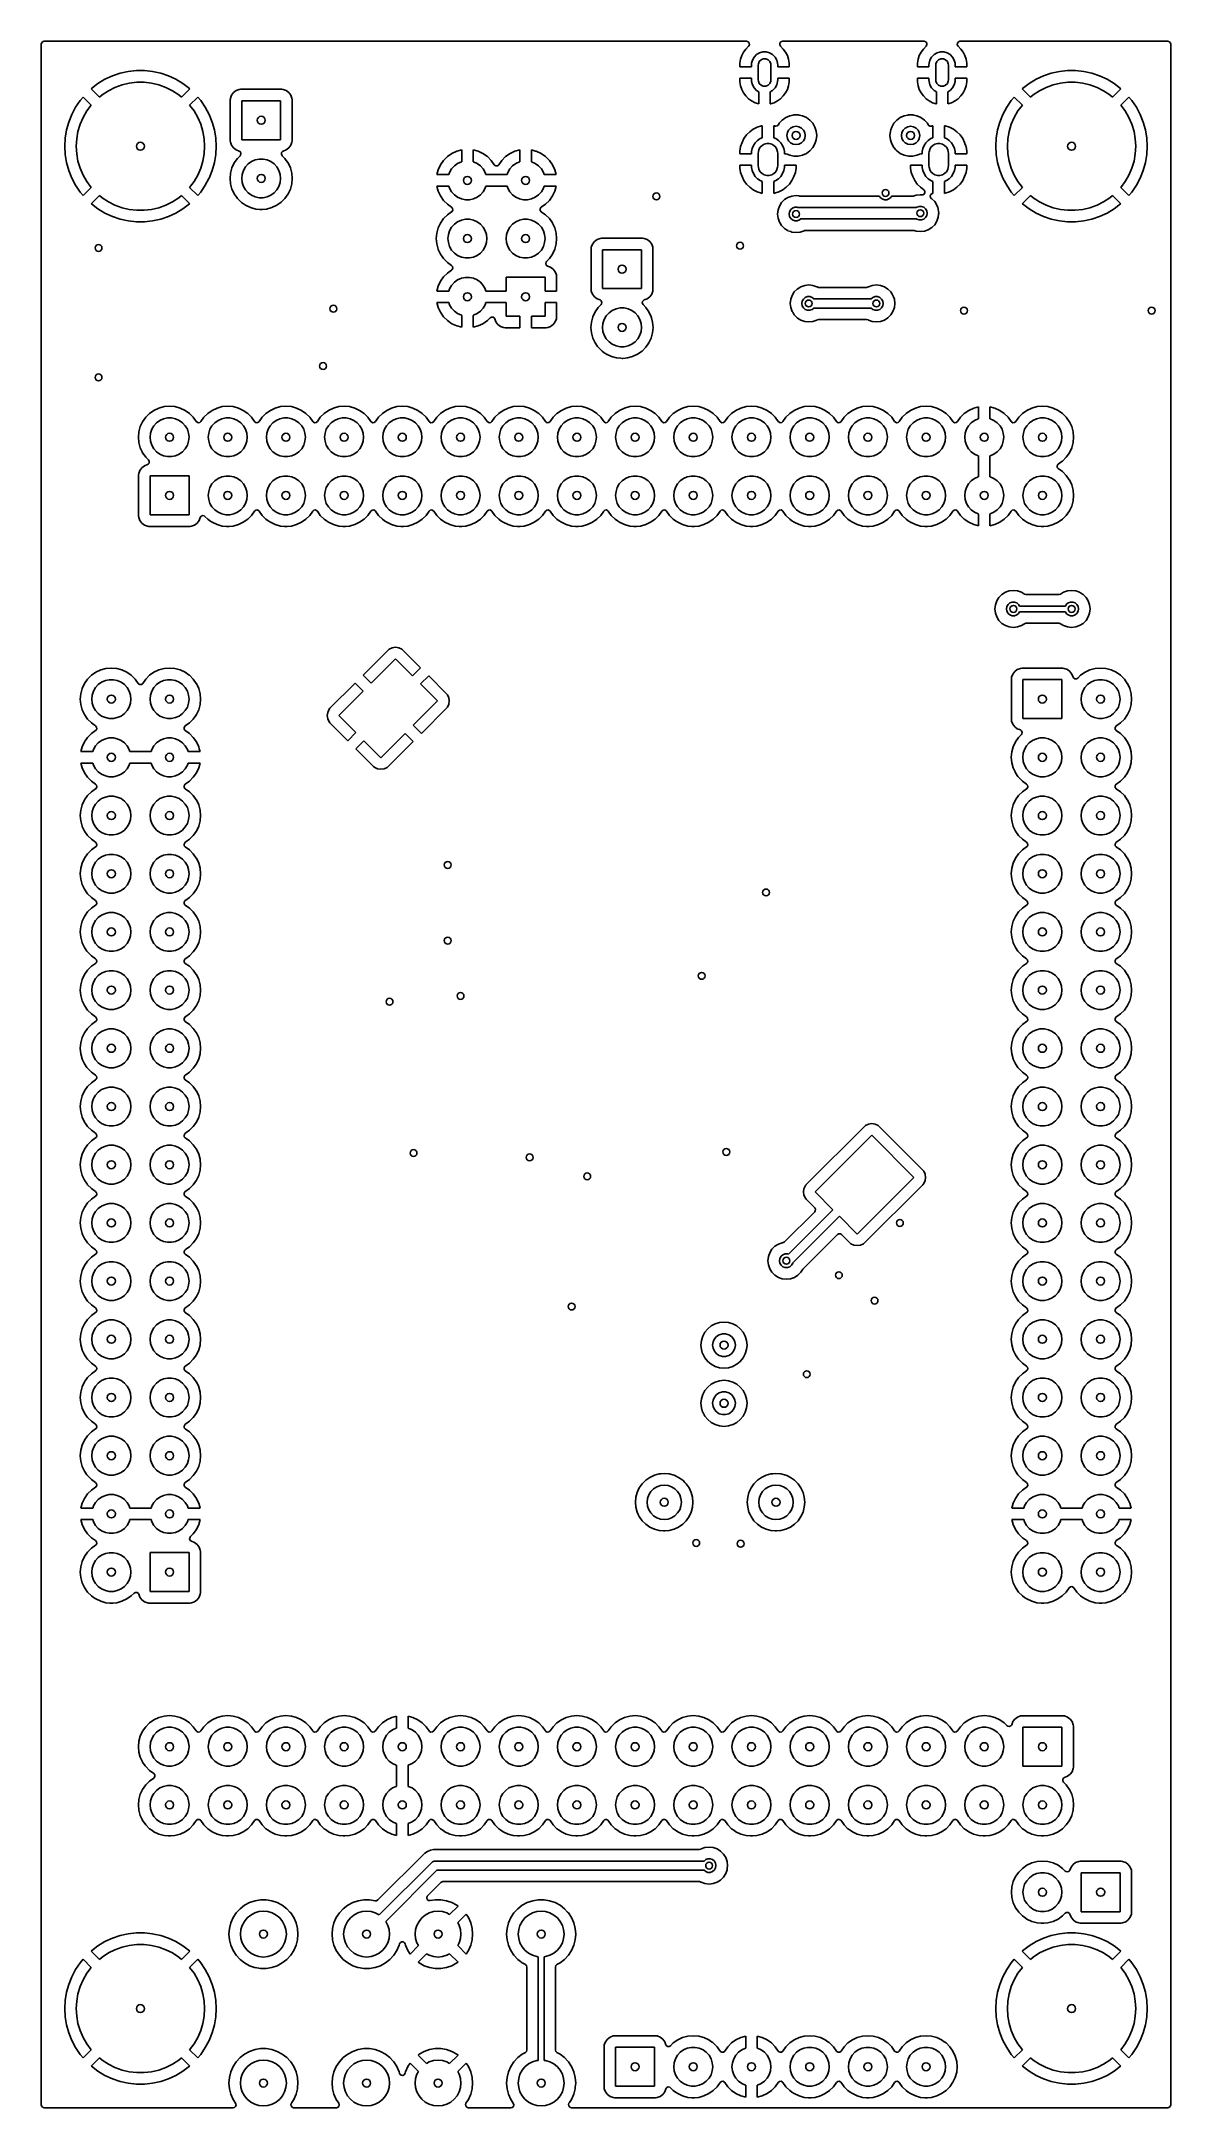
# Model space of a CAD drawing. Extents: x 0.03 to 1.97, y 0.03 to 3.58.
import ezdxf

# ---------------------------------------------------------------- set-up
doc = ezdxf.new("R2010")
doc.units = 0
doc.header["$MEASUREMENT"] = 0
doc.layers.add('BLACK', color=7, linetype='CONTINUOUS')

msp = doc.modelspace()

# ---------------------------------------------------------------- linework, layer by layer
at = {"layer": 'BLACK', "linetype": 'CONTINUOUS'}
for p, q in [((0.0297, 3.5754), (0.0305, 3.5781)), ((0.0297, 3.4), (0.0297, 3.5754)), ((0.0305, 3.5781), (0.0326, 3.5799)), ((0.0326, 3.5799), (0.0346, 3.5803)), ((0.0346, 3.5803), (1.2415, 3.5803)), ((1.2332, 3.5558), (1.2312, 3.5495)), ((1.2362, 3.5617), (1.2332, 3.5558)), ((1.2402, 3.5671), (1.2362, 3.5617)), ((1.245, 3.572), (1.2402, 3.5671)), ((1.2402, 3.5671), (1.2402, 3.5671)), ((1.2415, 3.5803), (1.2442, 3.5795)), ((1.2442, 3.5795), (1.246, 3.5774)), ((1.2452, 3.5722), (1.245, 3.572)), ((1.2464, 3.5747), (1.2452, 3.5722)), ((1.246, 3.5774), (1.2464, 3.5747)), ((1.2515, 3.5482), (1.2545, 3.5533)), ((1.2545, 3.5533), (1.2587, 3.5575)), ((1.2587, 3.5575), (1.2638, 3.5605)), ((1.2638, 3.5605), (1.2695, 3.562)), ((1.2695, 3.562), (1.2754, 3.562)), ((1.2754, 3.562), (1.2811, 3.5605)), ((1.2811, 3.5605), (1.2862, 3.5575)), ((1.2862, 3.5575), (1.2904, 3.5533)), ((1.2904, 3.5533), (1.2934, 3.5482)), ((1.2986, 3.5744), (1.2988, 3.5771)), ((1.2999, 3.572), (1.2986, 3.5744)), ((1.2988, 3.5771), (1.3004, 3.5793)), ((1.3047, 3.5671), (1.2999, 3.572)), ((1.3004, 3.5793), (1.303, 3.5803)), ((1.303, 3.5803), (1.3034, 3.5803)), ((1.3034, 3.5803), (1.5466, 3.5803)), ((1.3086, 3.5617), (1.3047, 3.5671)), ((1.3047, 3.5671), (1.3047, 3.5671)), ((1.3117, 3.5558), (1.3086, 3.5617)), ((1.3137, 3.5495), (1.3117, 3.5558)), ((1.5383, 3.5558), (1.5363, 3.5495)), ((1.5414, 3.5617), (1.5383, 3.5558)), ((1.5453, 3.5671), (1.5414, 3.5617)), ((1.5501, 3.572), (1.5453, 3.5671)), ((1.5453, 3.5671), (1.5453, 3.5671)), ((1.5466, 3.5803), (1.5493, 3.5795)), ((1.5493, 3.5795), (1.5511, 3.5774)), ((1.5503, 3.5722), (1.5501, 3.572)), ((1.5515, 3.5747), (1.5503, 3.5722)), ((1.5511, 3.5774), (1.5515, 3.5747)), ((1.5566, 3.5482), (1.5596, 3.5533)), ((1.5596, 3.5533), (1.5638, 3.5575)), ((1.5638, 3.5575), (1.5689, 3.5605)), ((1.5689, 3.5605), (1.5746, 3.562)), ((1.5746, 3.562), (1.5805, 3.562)), ((1.5805, 3.562), (1.5862, 3.5605)), ((1.5862, 3.5605), (1.5913, 3.5575)), ((1.5913, 3.5575), (1.5955, 3.5533)), ((1.5955, 3.5533), (1.5985, 3.5482)), ((1.6037, 3.5744), (1.6039, 3.5771)), ((1.605, 3.572), (1.6037, 3.5744)), ((1.6039, 3.5771), (1.6055, 3.5793)), ((1.6098, 3.5671), (1.605, 3.572)), ((1.6055, 3.5793), (1.6081, 3.5803)), ((1.6081, 3.5803), (1.6085, 3.5803)), ((1.6085, 3.5803), (1.9654, 3.5803)), ((1.6138, 3.5617), (1.6098, 3.5671)), ((1.6098, 3.5671), (1.6098, 3.5671)), ((1.6168, 3.5558), (1.6138, 3.5617)), ((1.6188, 3.5495), (1.6168, 3.5558)), ((1.9654, 3.5803), (1.9681, 3.5795)), ((1.9681, 3.5795), (1.9699, 3.5774)), ((1.9699, 3.5774), (1.9703, 3.5754)), ((1.9703, 3.5754), (1.9703, 0.0346)), ((0.1518, 3.5209), (0.1391, 3.515)), ((0.1652, 3.5254), (0.1518, 3.5209)), ((0.1518, 3.5209), (0.1518, 3.5209)), ((0.179, 3.5284), (0.1652, 3.5254)), ((0.193, 3.5299), (0.179, 3.5284)), ((0.207, 3.5299), (0.193, 3.5299)), ((0.221, 3.5284), (0.207, 3.5299)), ((0.2348, 3.5254), (0.221, 3.5284)), ((0.2482, 3.5209), (0.2348, 3.5254)), ((0.2609, 3.515), (0.2482, 3.5209)), ((0.2482, 3.5209), (0.2482, 3.5209)), ((1.2312, 3.5495), (1.2301, 3.5429)), ((1.2301, 3.5429), (1.2301, 3.5366)), ((1.2301, 3.5366), (1.2498, 3.5366)), ((1.2301, 3.5169), (1.2301, 3.5106)), ((1.2498, 3.5169), (1.2301, 3.5169)), ((1.2498, 3.5396), (1.25, 3.5425)), ((1.2498, 3.5366), (1.2498, 3.5396)), ((1.2498, 3.514), (1.2498, 3.5169)), ((1.25, 3.5425), (1.2515, 3.5482)), ((1.2616, 3.5396), (1.2618, 3.5417)), ((1.2616, 3.514), (1.2616, 3.5396)), ((1.2618, 3.5417), (1.2634, 3.5456)), ((1.2634, 3.5456), (1.2664, 3.5486)), ((1.2664, 3.5486), (1.2703, 3.5502)), ((1.2703, 3.5502), (1.2746, 3.5502)), ((1.2746, 3.5502), (1.2785, 3.5486)), ((1.2785, 3.5486), (1.2814, 3.5456)), ((1.2814, 3.5456), (1.2831, 3.5417)), ((1.2831, 3.5417), (1.2833, 3.5396)), ((1.2833, 3.5396), (1.2833, 3.514)), ((1.2934, 3.5482), (1.2949, 3.5425)), ((1.2949, 3.5425), (1.2951, 3.5396)), ((1.2951, 3.5396), (1.2951, 3.5366)), ((1.2951, 3.5366), (1.3148, 3.5366)), ((1.3148, 3.5169), (1.2951, 3.5169)), ((1.2951, 3.5169), (1.2951, 3.514)), ((1.3148, 3.5429), (1.3137, 3.5495)), ((1.3148, 3.5366), (1.3148, 3.5429)), ((1.3148, 3.5106), (1.3148, 3.5169)), ((1.5363, 3.5495), (1.5352, 3.5429)), ((1.5352, 3.5429), (1.5352, 3.5366)), ((1.5352, 3.5366), (1.5549, 3.5366)), ((1.5352, 3.5169), (1.5352, 3.5106)), ((1.5549, 3.5169), (1.5352, 3.5169)), ((1.5549, 3.5396), (1.5551, 3.5425)), ((1.5549, 3.5366), (1.5549, 3.5396)), ((1.5549, 3.514), (1.5549, 3.5169)), ((1.5551, 3.5425), (1.5566, 3.5482)), ((1.5667, 3.5396), (1.5669, 3.5417)), ((1.5667, 3.514), (1.5667, 3.5396)), ((1.5669, 3.5417), (1.5686, 3.5456)), ((1.5686, 3.5456), (1.5715, 3.5486)), ((1.5715, 3.5486), (1.5754, 3.5502)), ((1.5754, 3.5502), (1.5797, 3.5502)), ((1.5797, 3.5502), (1.5836, 3.5486)), ((1.5836, 3.5486), (1.5866, 3.5456)), ((1.5866, 3.5456), (1.5882, 3.5417)), ((1.5882, 3.5417), (1.5884, 3.5396)), ((1.5884, 3.5396), (1.5884, 3.514)), ((1.5985, 3.5482), (1.6, 3.5425)), ((1.6, 3.5425), (1.6002, 3.5396)), ((1.6002, 3.5396), (1.6002, 3.5366)), ((1.6002, 3.5366), (1.6199, 3.5366)), ((1.6199, 3.5169), (1.6002, 3.5169)), ((1.6002, 3.5169), (1.6002, 3.514)), ((1.6199, 3.5429), (1.6188, 3.5495)), ((1.6199, 3.5366), (1.6199, 3.5429)), ((1.6199, 3.5106), (1.6199, 3.5169)), ((1.7518, 3.5209), (1.7391, 3.515)), ((1.7652, 3.5254), (1.7518, 3.5209)), ((1.7518, 3.5209), (1.7518, 3.5209)), ((1.779, 3.5284), (1.7652, 3.5254)), ((1.793, 3.5299), (1.779, 3.5284)), ((1.807, 3.5299), (1.793, 3.5299)), ((1.821, 3.5284), (1.807, 3.5299)), ((1.8348, 3.5254), (1.821, 3.5284)), ((1.8482, 3.5209), (1.8348, 3.5254)), ((1.8609, 3.515), (1.8482, 3.5209)), ((1.8482, 3.5209), (1.8482, 3.5209)), ((0.1014, 3.4846), (0.0964, 3.4787)), ((0.1154, 3.4707), (0.1014, 3.4846)), ((0.1014, 3.4846), (0.1014, 3.4846)), ((0.1158, 3.4992), (0.1152, 3.4987)), ((0.1152, 3.4987), (0.1152, 3.4987)), ((0.1152, 3.4987), (0.1295, 3.4845)), ((0.127, 3.5077), (0.1158, 3.4992)), ((0.1391, 3.515), (0.127, 3.5077)), ((0.127, 3.5077), (0.127, 3.5077)), ((0.1295, 3.4845), (0.1342, 3.4884)), ((0.1342, 3.4884), (0.1449, 3.4955)), ((0.1449, 3.4955), (0.1563, 3.5012)), ((0.1563, 3.5012), (0.1684, 3.5056)), ((0.1684, 3.5056), (0.1809, 3.5086)), ((0.1809, 3.5086), (0.1936, 3.51)), ((0.1936, 3.51), (0.2064, 3.51)), ((0.2064, 3.51), (0.2191, 3.5086)), ((0.2191, 3.5086), (0.2316, 3.5056)), ((0.2316, 3.5056), (0.2437, 3.5012)), ((0.2437, 3.5012), (0.2551, 3.4955)), ((0.2551, 3.4955), (0.2658, 3.4884)), ((0.273, 3.5077), (0.2609, 3.515)), ((0.2658, 3.4884), (0.2705, 3.4845)), ((0.2705, 3.4845), (0.2848, 3.4987)), ((0.2842, 3.4992), (0.273, 3.5077)), ((0.273, 3.5077), (0.273, 3.5077)), ((0.2848, 3.4987), (0.2842, 3.4992)), ((0.2842, 3.4992), (0.2842, 3.4992)), ((0.2986, 3.4846), (0.2846, 3.4707)), ((0.2848, 3.4987), (0.2848, 3.4987)), ((0.3036, 3.4787), (0.2986, 3.4846)), ((0.2986, 3.4846), (0.2986, 3.4846)), ((0.3545, 3.4817), (0.3543, 3.48)), ((0.3543, 3.48), (0.3543, 3.48)), ((0.3543, 3.48), (0.3543, 3.4093)), ((0.3546, 3.4824), (0.3545, 3.4817)), ((0.3565, 3.4877), (0.3546, 3.4824)), ((0.3599, 3.4922), (0.3565, 3.4877)), ((0.3565, 3.4877), (0.3565, 3.4877)), ((0.3645, 3.4956), (0.3599, 3.4922)), ((0.3599, 3.4922), (0.3599, 3.4922)), ((0.3698, 3.4976), (0.3645, 3.4956)), ((0.3645, 3.4956), (0.3645, 3.4956)), ((0.3721, 3.4979), (0.3698, 3.4976)), ((0.4428, 3.4979), (0.3721, 3.4979)), ((0.3721, 3.4979), (0.3721, 3.4979)), ((0.4452, 3.4976), (0.4428, 3.4979)), ((0.4428, 3.4979), (0.4428, 3.4979)), ((0.4428, 3.4979), (0.4428, 3.4979)), ((0.4428, 3.4979), (0.4428, 3.4979)), ((0.4505, 3.4956), (0.4452, 3.4976)), ((0.4452, 3.4976), (0.4452, 3.4976)), ((0.455, 3.4922), (0.4505, 3.4956)), ((0.4505, 3.4956), (0.4505, 3.4956)), ((0.4584, 3.4877), (0.455, 3.4922)), ((0.455, 3.4922), (0.455, 3.4922)), ((0.4596, 3.4846), (0.4584, 3.4877)), ((0.4584, 3.4877), (0.4584, 3.4877)), ((0.4604, 3.4824), (0.4596, 3.4846)), ((0.4606, 3.48), (0.4604, 3.4824)), ((0.4606, 3.4093), (0.4606, 3.48)), ((1.2301, 3.5106), (1.2312, 3.5041)), ((1.2312, 3.5041), (1.2332, 3.4977)), ((1.2332, 3.4977), (1.2362, 3.4918)), ((1.2362, 3.4918), (1.2402, 3.4864)), ((1.2402, 3.4864), (1.2402, 3.4864)), ((1.2402, 3.4864), (1.2449, 3.4817)), ((1.2449, 3.4817), (1.2503, 3.4778)), ((1.25, 3.511), (1.2498, 3.514)), ((1.2515, 3.5053), (1.25, 3.511)), ((1.2545, 3.5002), (1.2515, 3.5053)), ((1.2587, 3.496), (1.2545, 3.5002)), ((1.2626, 3.4937), (1.2587, 3.496)), ((1.2618, 3.5119), (1.2616, 3.514)), ((1.2634, 3.508), (1.2618, 3.5119)), ((1.2626, 3.4727), (1.2626, 3.4937)), ((1.2664, 3.505), (1.2634, 3.508)), ((1.2703, 3.5034), (1.2664, 3.505)), ((1.2746, 3.5034), (1.2703, 3.5034)), ((1.2785, 3.505), (1.2746, 3.5034)), ((1.2814, 3.508), (1.2785, 3.505)), ((1.2831, 3.5119), (1.2814, 3.508)), ((1.2862, 3.496), (1.2823, 3.4937)), ((1.2823, 3.4937), (1.2823, 3.4727)), ((1.2833, 3.514), (1.2831, 3.5119)), ((1.2904, 3.5002), (1.2862, 3.496)), ((1.2934, 3.5053), (1.2904, 3.5002)), ((1.2949, 3.511), (1.2934, 3.5053)), ((1.2946, 3.4778), (1.3, 3.4817)), ((1.2951, 3.514), (1.2949, 3.511)), ((1.3, 3.4817), (1.3047, 3.4864)), ((1.3, 3.4817), (1.3, 3.4817)), ((1.3047, 3.4864), (1.3086, 3.4918)), ((1.3047, 3.4864), (1.3047, 3.4864)), ((1.3086, 3.4918), (1.3117, 3.4977)), ((1.3117, 3.4977), (1.3137, 3.5041)), ((1.3137, 3.5041), (1.3148, 3.5106)), ((1.5352, 3.5106), (1.5363, 3.5041)), ((1.5363, 3.5041), (1.5383, 3.4977)), ((1.5383, 3.4977), (1.5414, 3.4918)), ((1.5414, 3.4918), (1.5453, 3.4864)), ((1.5453, 3.4864), (1.5453, 3.4864)), ((1.5453, 3.4864), (1.55, 3.4817)), ((1.55, 3.4817), (1.5554, 3.4778)), ((1.5551, 3.511), (1.5549, 3.514)), ((1.5566, 3.5053), (1.5551, 3.511)), ((1.5596, 3.5002), (1.5566, 3.5053)), ((1.5638, 3.496), (1.5596, 3.5002)), ((1.5677, 3.4937), (1.5638, 3.496)), ((1.5669, 3.5119), (1.5667, 3.514)), ((1.5686, 3.508), (1.5669, 3.5119)), ((1.5677, 3.4727), (1.5677, 3.4937)), ((1.5715, 3.505), (1.5686, 3.508)), ((1.5754, 3.5034), (1.5715, 3.505)), ((1.5797, 3.5034), (1.5754, 3.5034)), ((1.5836, 3.505), (1.5797, 3.5034)), ((1.5866, 3.508), (1.5836, 3.505)), ((1.5882, 3.5119), (1.5866, 3.508)), ((1.5913, 3.496), (1.5874, 3.4937)), ((1.5874, 3.4937), (1.5874, 3.4727)), ((1.5884, 3.514), (1.5882, 3.5119)), ((1.5955, 3.5002), (1.5913, 3.496)), ((1.5985, 3.5053), (1.5955, 3.5002)), ((1.6, 3.511), (1.5985, 3.5053)), ((1.5997, 3.4778), (1.6051, 3.4817)), ((1.6002, 3.514), (1.6, 3.511)), ((1.6051, 3.4817), (1.6098, 3.4864)), ((1.6051, 3.4817), (1.6051, 3.4817)), ((1.6098, 3.4864), (1.6138, 3.4918)), ((1.6098, 3.4864), (1.6098, 3.4864)), ((1.6138, 3.4918), (1.6168, 3.4977)), ((1.6168, 3.4977), (1.6188, 3.5041)), ((1.6188, 3.5041), (1.6199, 3.5106)), ((1.7014, 3.4846), (1.6964, 3.4787)), ((1.7154, 3.4707), (1.7014, 3.4846)), ((1.7014, 3.4846), (1.7014, 3.4846)), ((1.7158, 3.4992), (1.7152, 3.4987)), ((1.7152, 3.4987), (1.7152, 3.4987)), ((1.7152, 3.4987), (1.7295, 3.4845)), ((1.727, 3.5077), (1.7158, 3.4992)), ((1.7391, 3.515), (1.727, 3.5077)), ((1.727, 3.5077), (1.727, 3.5077)), ((1.7295, 3.4845), (1.7342, 3.4884)), ((1.7342, 3.4884), (1.7449, 3.4955)), ((1.7449, 3.4955), (1.7563, 3.5012)), ((1.7563, 3.5012), (1.7684, 3.5056)), ((1.7684, 3.5056), (1.7809, 3.5086)), ((1.7809, 3.5086), (1.7936, 3.51)), ((1.7936, 3.51), (1.8064, 3.51)), ((1.8064, 3.51), (1.8191, 3.5086)), ((1.8191, 3.5086), (1.8316, 3.5056)), ((1.8316, 3.5056), (1.8437, 3.5012)), ((1.8437, 3.5012), (1.8551, 3.4955)), ((1.8551, 3.4955), (1.8658, 3.4884)), ((1.873, 3.5077), (1.8609, 3.515)), ((1.8658, 3.4884), (1.8705, 3.4845)), ((1.8705, 3.4845), (1.8848, 3.4987)), ((1.8842, 3.4992), (1.873, 3.5077)), ((1.873, 3.5077), (1.873, 3.5077)), ((1.8848, 3.4987), (1.8842, 3.4992)), ((1.8842, 3.4992), (1.8842, 3.4992)), ((1.8986, 3.4846), (1.8846, 3.4707)), ((1.8848, 3.4987), (1.8848, 3.4987)), ((1.9036, 3.4787), (1.8986, 3.4846)), ((1.8986, 3.4846), (1.8986, 3.4846)), ((0.0819, 3.4546), (0.0767, 3.4415)), ((0.0885, 3.4671), (0.0819, 3.4546)), ((0.0819, 3.4546), (0.0819, 3.4546)), ((0.0964, 3.4787), (0.0885, 3.4671)), ((0.0964, 3.4787), (0.0964, 3.4787)), ((0.0964, 3.4377), (0.1015, 3.4495)), ((0.1015, 3.4495), (0.1079, 3.4606)), ((0.1079, 3.4606), (0.1154, 3.4707)), ((0.2846, 3.4707), (0.2921, 3.4606)), ((0.2921, 3.4606), (0.2985, 3.4495)), ((0.2985, 3.4495), (0.3036, 3.4377)), ((0.3115, 3.4671), (0.3036, 3.4787)), ((0.3181, 3.4546), (0.3115, 3.4671)), ((0.3233, 3.4415), (0.3181, 3.4546)), ((0.3181, 3.4546), (0.3181, 3.4546)), ((0.374, 3.4112), (0.374, 3.4781)), ((0.374, 3.4781), (0.4409, 3.4781)), ((0.4409, 3.4781), (0.4409, 3.4112)), ((1.2503, 3.4778), (1.2562, 3.4748)), ((1.2562, 3.4748), (1.2625, 3.4727)), ((1.2625, 3.4727), (1.2626, 3.4727)), ((1.2823, 3.4727), (1.2824, 3.4727)), ((1.2824, 3.4727), (1.2887, 3.4748)), ((1.2887, 3.4748), (1.2946, 3.4778)), ((1.3027, 3.445), (1.2977, 3.4395)), ((1.3088, 3.4494), (1.3027, 3.445)), ((1.3156, 3.4524), (1.3088, 3.4494)), ((1.3088, 3.4494), (1.3088, 3.4494)), ((1.3216, 3.4537), (1.3156, 3.4524)), ((1.3156, 3.4524), (1.3156, 3.4524)), ((1.3228, 3.454), (1.3216, 3.4537)), ((1.3303, 3.454), (1.3228, 3.454)), ((1.3319, 3.4536), (1.3303, 3.454)), ((1.3376, 3.4524), (1.3319, 3.4536)), ((1.3444, 3.4494), (1.3376, 3.4524)), ((1.3376, 3.4524), (1.3376, 3.4524)), ((1.3504, 3.445), (1.3444, 3.4494)), ((1.3444, 3.4494), (1.3444, 3.4494)), ((1.3554, 3.4395), (1.3504, 3.445)), ((1.3504, 3.445), (1.3504, 3.445)), ((1.4996, 3.445), (1.4946, 3.4395)), ((1.5056, 3.4494), (1.4996, 3.445)), ((1.5124, 3.4524), (1.5056, 3.4494)), ((1.5056, 3.4494), (1.5056, 3.4494)), ((1.5184, 3.4537), (1.5124, 3.4524)), ((1.5124, 3.4524), (1.5124, 3.4524)), ((1.5197, 3.454), (1.5184, 3.4537)), ((1.5272, 3.454), (1.5197, 3.454)), ((1.5287, 3.4536), (1.5272, 3.454)), ((1.5344, 3.4524), (1.5287, 3.4536)), ((1.5412, 3.4494), (1.5344, 3.4524)), ((1.5344, 3.4524), (1.5344, 3.4524)), ((1.5473, 3.445), (1.5412, 3.4494)), ((1.5412, 3.4494), (1.5412, 3.4494)), ((1.5523, 3.4395), (1.5473, 3.445)), ((1.5473, 3.445), (1.5473, 3.445)), ((1.5554, 3.4778), (1.5613, 3.4748)), ((1.5613, 3.4748), (1.5676, 3.4727)), ((1.5676, 3.4727), (1.5677, 3.4727)), ((1.5874, 3.4727), (1.5875, 3.4727)), ((1.5875, 3.4727), (1.5938, 3.4748)), ((1.5938, 3.4748), (1.5997, 3.4778)), ((1.6819, 3.4546), (1.6767, 3.4415)), ((1.6885, 3.4671), (1.6819, 3.4546)), ((1.6819, 3.4546), (1.6819, 3.4546)), ((1.6964, 3.4787), (1.6885, 3.4671)), ((1.6964, 3.4787), (1.6964, 3.4787)), ((1.6964, 3.4377), (1.7015, 3.4495)), ((1.7015, 3.4495), (1.7079, 3.4606)), ((1.7079, 3.4606), (1.7154, 3.4707)), ((1.8846, 3.4707), (1.8921, 3.4606)), ((1.8921, 3.4606), (1.8985, 3.4495)), ((1.8985, 3.4495), (1.9036, 3.4377)), ((1.9115, 3.4671), (1.9036, 3.4787)), ((1.9181, 3.4546), (1.9115, 3.4671)), ((1.9233, 3.4415), (1.9181, 3.4546)), ((1.9181, 3.4546), (1.9181, 3.4546)), ((0.0707, 3.4141), (0.0699, 3.4)), ((0.0729, 3.428), (0.0707, 3.4141)), ((0.0707, 3.4141), (0.0707, 3.4141)), ((0.0767, 3.4415), (0.0729, 3.428)), ((0.0729, 3.428), (0.0729, 3.428)), ((0.0767, 3.4415), (0.0767, 3.4415)), ((0.0898, 3.4), (0.0905, 3.4128)), ((0.0905, 3.4128), (0.0927, 3.4254)), ((0.0927, 3.4254), (0.0964, 3.4377)), ((0.3036, 3.4377), (0.3073, 3.4254)), ((0.3073, 3.4254), (0.3095, 3.4128)), ((0.3095, 3.4128), (0.3102, 3.4)), ((0.3271, 3.428), (0.3233, 3.4415)), ((0.3233, 3.4415), (0.3233, 3.4415)), ((0.3293, 3.4141), (0.3271, 3.428)), ((0.3271, 3.428), (0.3271, 3.428)), ((0.3301, 3.4), (0.3293, 3.4141)), ((0.3293, 3.4141), (0.3293, 3.4141)), ((0.3543, 3.4093), (0.3543, 3.4093)), ((0.3543, 3.4093), (0.3546, 3.407)), ((0.4409, 3.4112), (0.374, 3.4112)), ((0.4604, 3.407), (0.4606, 3.4093)), ((1.2371, 3.4133), (1.2337, 3.4065)), ((1.2416, 3.4194), (1.2371, 3.4133)), ((1.2469, 3.4248), (1.2416, 3.4194)), ((1.2416, 3.4194), (1.2416, 3.4194)), ((1.2531, 3.4292), (1.2469, 3.4248)), ((1.2469, 3.4248), (1.2469, 3.4248)), ((1.2598, 3.4327), (1.2531, 3.4292)), ((1.2563, 3.4061), (1.2602, 3.4101)), ((1.2671, 3.435), (1.2598, 3.4327)), ((1.2598, 3.4327), (1.2598, 3.4327)), ((1.2602, 3.4101), (1.2649, 3.4132)), ((1.2649, 3.4132), (1.2685, 3.4147)), ((1.2685, 3.4353), (1.2671, 3.435)), ((1.2671, 3.435), (1.2671, 3.435)), ((1.2685, 3.4147), (1.2685, 3.4353)), ((1.2896, 3.435), (1.2882, 3.4353)), ((1.2882, 3.4353), (1.2882, 3.4147)), ((1.2882, 3.4147), (1.2918, 3.4132)), ((1.2905, 3.4347), (1.2896, 3.435)), ((1.2916, 3.4345), (1.2905, 3.4347)), ((1.2943, 3.435), (1.2916, 3.4345)), ((1.2918, 3.4132), (1.2965, 3.4101)), ((1.2963, 3.4369), (1.2943, 3.435)), ((1.2977, 3.4395), (1.2963, 3.4369)), ((1.2965, 3.4101), (1.3004, 3.4061)), ((1.2977, 3.4395), (1.2977, 3.4395)), ((1.3108, 3.4185), (1.3116, 3.4234)), ((1.3116, 3.4136), (1.3108, 3.4185)), ((1.3116, 3.4234), (1.3138, 3.4278)), ((1.3138, 3.4092), (1.3116, 3.4136)), ((1.3138, 3.4278), (1.3173, 3.4312)), ((1.3173, 3.4058), (1.3138, 3.4092)), ((1.3173, 3.4312), (1.3217, 3.4335)), ((1.3217, 3.4335), (1.3266, 3.4343)), ((1.3266, 3.4343), (1.3314, 3.4335)), ((1.3314, 3.4335), (1.3358, 3.4312)), ((1.3358, 3.4312), (1.3393, 3.4278)), ((1.3393, 3.4092), (1.3358, 3.4058)), ((1.3393, 3.4278), (1.3416, 3.4234)), ((1.3416, 3.4136), (1.3393, 3.4092)), ((1.3416, 3.4234), (1.3423, 3.4185)), ((1.3423, 3.4185), (1.3416, 3.4136)), ((1.3591, 3.433), (1.3554, 3.4395)), ((1.3614, 3.4259), (1.3591, 3.433)), ((1.3591, 3.404), (1.3614, 3.4111)), ((1.3622, 3.4185), (1.3614, 3.4259)), ((1.3614, 3.4111), (1.3622, 3.4185)), ((1.4886, 3.4259), (1.4878, 3.4185)), ((1.4878, 3.4185), (1.4886, 3.4111)), ((1.4892, 3.428), (1.4886, 3.4259)), ((1.4886, 3.4111), (1.4886, 3.4111)), ((1.4886, 3.4111), (1.4909, 3.404)), ((1.4909, 3.433), (1.4892, 3.428)), ((1.4946, 3.4395), (1.4909, 3.433)), ((1.4909, 3.433), (1.4909, 3.433)), ((1.5077, 3.4185), (1.5084, 3.4234)), ((1.5084, 3.4136), (1.5077, 3.4185)), ((1.5084, 3.4234), (1.5107, 3.4278)), ((1.5107, 3.4092), (1.5084, 3.4136)), ((1.5107, 3.4278), (1.5142, 3.4312)), ((1.5142, 3.4058), (1.5107, 3.4092)), ((1.5142, 3.4312), (1.5186, 3.4335)), ((1.5186, 3.4335), (1.5234, 3.4343)), ((1.5234, 3.4343), (1.5283, 3.4335)), ((1.5283, 3.4335), (1.5327, 3.4312)), ((1.5327, 3.4312), (1.5362, 3.4278)), ((1.5362, 3.4092), (1.5327, 3.4058)), ((1.5362, 3.4278), (1.5384, 3.4234)), ((1.5384, 3.4136), (1.5362, 3.4092)), ((1.5384, 3.4234), (1.5392, 3.4185)), ((1.5392, 3.4185), (1.5384, 3.4136)), ((1.5496, 3.4061), (1.5535, 3.4101)), ((1.5537, 3.4369), (1.5523, 3.4395)), ((1.5535, 3.4101), (1.5582, 3.4132)), ((1.5543, 3.4361), (1.5537, 3.4369)), ((1.5567, 3.4347), (1.5543, 3.4361)), ((1.5595, 3.4347), (1.5567, 3.4347)), ((1.5582, 3.4132), (1.5618, 3.4147)), ((1.5604, 3.435), (1.5595, 3.4347)), ((1.5618, 3.4353), (1.5604, 3.435)), ((1.5604, 3.435), (1.5604, 3.435)), ((1.5618, 3.4147), (1.5618, 3.4353)), ((1.5829, 3.435), (1.5815, 3.4353)), ((1.5815, 3.4353), (1.5815, 3.4147)), ((1.5815, 3.4147), (1.5851, 3.4132)), ((1.5902, 3.4327), (1.5829, 3.435)), ((1.5829, 3.435), (1.5829, 3.435)), ((1.5851, 3.4132), (1.5898, 3.4101)), ((1.5898, 3.4101), (1.5937, 3.4061)), ((1.5969, 3.4292), (1.5902, 3.4327)), ((1.5902, 3.4327), (1.5902, 3.4327)), ((1.6031, 3.4248), (1.5969, 3.4292)), ((1.6084, 3.4194), (1.6031, 3.4248)), ((1.6031, 3.4248), (1.6031, 3.4248)), ((1.6129, 3.4133), (1.6084, 3.4194)), ((1.6084, 3.4194), (1.6084, 3.4194)), ((1.6163, 3.4065), (1.6129, 3.4133)), ((1.6707, 3.4141), (1.6699, 3.4)), ((1.6729, 3.428), (1.6707, 3.4141)), ((1.6707, 3.4141), (1.6707, 3.4141)), ((1.6767, 3.4415), (1.6729, 3.428)), ((1.6729, 3.428), (1.6729, 3.428)), ((1.6767, 3.4415), (1.6767, 3.4415)), ((1.6898, 3.4), (1.6905, 3.4128)), ((1.6905, 3.4128), (1.6927, 3.4254)), ((1.6927, 3.4254), (1.6964, 3.4377)), ((1.9036, 3.4377), (1.9073, 3.4254)), ((1.9073, 3.4254), (1.9095, 3.4128)), ((1.9095, 3.4128), (1.9102, 3.4)), ((1.9271, 3.428), (1.9233, 3.4415)), ((1.9233, 3.4415), (1.9233, 3.4415)), ((1.9293, 3.4141), (1.9271, 3.428)), ((1.9271, 3.428), (1.9271, 3.428)), ((1.9301, 3.4), (1.9293, 3.4141)), ((1.9293, 3.4141), (1.9293, 3.4141)), ((0.0297, 3.2413), (0.0297, 3.4)), ((0.0699, 3.4), (0.0707, 3.3859)), ((0.0699, 3.4), (0.0699, 3.4)), ((0.0707, 3.3859), (0.0707, 3.3859)), ((0.0707, 3.3859), (0.0729, 3.372)), ((0.0905, 3.3872), (0.0898, 3.4)), ((0.0927, 3.3746), (0.0905, 3.3872)), ((0.0964, 3.3623), (0.0927, 3.3746)), ((0.3073, 3.3746), (0.3036, 3.3623)), ((0.3095, 3.3872), (0.3073, 3.3746)), ((0.3102, 3.4), (0.3095, 3.3872)), ((0.3271, 3.372), (0.3293, 3.3859)), ((0.3293, 3.3859), (0.3301, 3.4)), ((0.3293, 3.3859), (0.3293, 3.3859)), ((0.3301, 3.4), (0.3301, 3.4)), ((0.3546, 3.407), (0.3565, 3.4017)), ((0.3565, 3.4017), (0.3565, 3.4017)), ((0.3565, 3.4017), (0.3599, 3.3971)), ((0.3599, 3.3971), (0.3599, 3.3971)), ((0.3599, 3.3971), (0.3645, 3.3937)), ((0.3666, 3.379), (0.3613, 3.3714)), ((0.3645, 3.3937), (0.3645, 3.3937)), ((0.3645, 3.3937), (0.3696, 3.3918)), ((0.3714, 3.3838), (0.3666, 3.379)), ((0.3696, 3.3918), (0.3719, 3.3902)), ((0.3722, 3.3849), (0.3714, 3.3838)), ((0.3719, 3.3902), (0.3728, 3.3876)), ((0.3728, 3.3876), (0.3722, 3.3849)), ((0.3851, 3.3696), (0.3907, 3.3737)), ((0.3907, 3.3737), (0.3971, 3.3765)), ((0.3971, 3.3765), (0.404, 3.378)), ((0.404, 3.378), (0.411, 3.378)), ((0.411, 3.378), (0.4178, 3.3765)), ((0.4178, 3.3765), (0.4242, 3.3737)), ((0.4242, 3.3737), (0.4299, 3.3696)), ((0.4422, 3.3862), (0.4424, 3.389)), ((0.4436, 3.3838), (0.4422, 3.3862)), ((0.4424, 3.389), (0.4441, 3.3912)), ((0.4484, 3.379), (0.4436, 3.3838)), ((0.4441, 3.3912), (0.4453, 3.3918)), ((0.4453, 3.3918), (0.4505, 3.3937)), ((0.4507, 3.3756), (0.4484, 3.379)), ((0.4484, 3.379), (0.4484, 3.379)), ((0.4505, 3.3937), (0.455, 3.3971)), ((0.4537, 3.3714), (0.4507, 3.3756)), ((0.455, 3.3971), (0.4584, 3.4017)), ((0.4584, 3.4017), (0.4604, 3.407)), ((0.7209, 3.3756), (0.7156, 3.368)), ((0.7275, 3.3822), (0.7209, 3.3756)), ((0.7209, 3.3756), (0.7209, 3.3756)), ((0.7351, 3.3875), (0.7275, 3.3822)), ((0.7275, 3.3822), (0.7275, 3.3822)), ((0.7436, 3.3915), (0.7351, 3.3875)), ((0.7351, 3.3875), (0.7351, 3.3875)), ((0.752, 3.3937), (0.7436, 3.3915)), ((0.7436, 3.3915), (0.7436, 3.3915)), ((0.7451, 3.3703), (0.7515, 3.3732)), ((0.7515, 3.3732), (0.752, 3.3733)), ((0.752, 3.3733), (0.752, 3.3937)), ((0.752, 3.3937), (0.752, 3.3937)), ((0.7801, 3.3915), (0.7717, 3.3937)), ((0.7717, 3.3937), (0.7717, 3.3733)), ((0.7717, 3.3733), (0.7722, 3.3732)), ((0.7722, 3.3732), (0.7785, 3.3703)), ((0.7885, 3.3875), (0.7801, 3.3915)), ((0.7801, 3.3915), (0.7801, 3.3915)), ((0.7961, 3.3822), (0.7885, 3.3875)), ((0.8027, 3.3756), (0.7961, 3.3822)), ((0.8078, 3.3683), (0.8027, 3.3756)), ((0.8027, 3.3756), (0.8027, 3.3756)), ((0.8209, 3.3756), (0.8158, 3.3683)), ((0.8275, 3.3822), (0.8209, 3.3756)), ((0.8209, 3.3756), (0.8209, 3.3756)), ((0.8351, 3.3875), (0.8275, 3.3822)), ((0.8275, 3.3822), (0.8275, 3.3822)), ((0.8436, 3.3915), (0.8351, 3.3875)), ((0.8351, 3.3875), (0.8351, 3.3875)), ((0.852, 3.3937), (0.8436, 3.3915)), ((0.8436, 3.3915), (0.8436, 3.3915)), ((0.8451, 3.3703), (0.8515, 3.3732)), ((0.8515, 3.3732), (0.852, 3.3733)), ((0.852, 3.3733), (0.852, 3.3937)), ((0.852, 3.3937), (0.852, 3.3937)), ((0.8717, 3.3937), (0.8717, 3.3733)), ((0.8789, 3.3918), (0.8717, 3.3937)), ((0.8717, 3.3733), (0.8722, 3.3732)), ((0.8722, 3.3732), (0.8785, 3.3703)), ((0.8801, 3.3915), (0.8789, 3.3918)), ((0.8885, 3.3875), (0.8801, 3.3915)), ((0.8801, 3.3915), (0.8801, 3.3915)), ((0.8961, 3.3822), (0.8885, 3.3875)), ((0.9027, 3.3756), (0.8961, 3.3822)), ((0.908, 3.368), (0.9027, 3.3756)), ((0.9027, 3.3756), (0.9027, 3.3756)), ((1.2313, 3.3993), (1.2301, 3.3918)), ((1.2301, 3.3918), (1.2301, 3.387)), ((1.2301, 3.387), (1.2498, 3.387)), ((1.2337, 3.4065), (1.2313, 3.3993)), ((1.2337, 3.4065), (1.2337, 3.4065)), ((1.2498, 3.388), (1.2499, 3.3908)), ((1.2498, 3.387), (1.2498, 3.388)), ((1.2499, 3.3908), (1.251, 3.3963)), ((1.251, 3.3963), (1.2532, 3.4014)), ((1.2532, 3.4014), (1.2563, 3.4061)), ((1.2616, 3.388), (1.2618, 3.3902)), ((1.2616, 3.3663), (1.2616, 3.388)), ((1.2618, 3.3902), (1.2629, 3.3944)), ((1.2629, 3.3944), (1.2651, 3.3982)), ((1.2651, 3.3982), (1.2682, 3.4013)), ((1.2682, 3.4013), (1.2719, 3.4035)), ((1.2719, 3.4035), (1.2762, 3.4046)), ((1.2762, 3.4046), (1.2805, 3.4046)), ((1.2805, 3.4046), (1.2847, 3.4035)), ((1.2847, 3.4035), (1.2885, 3.4013)), ((1.2885, 3.4013), (1.2916, 3.3982)), ((1.2916, 3.3982), (1.2938, 3.3944)), ((1.2938, 3.3944), (1.2949, 3.3902)), ((1.2949, 3.3902), (1.2951, 3.388)), ((1.2951, 3.388), (1.2951, 3.3663)), ((1.3004, 3.4061), (1.3035, 3.4014)), ((1.3035, 3.4014), (1.3057, 3.3963)), ((1.3057, 3.3963), (1.3068, 3.3908)), ((1.3068, 3.3908), (1.3069, 3.388)), ((1.3069, 3.388), (1.3069, 3.387)), ((1.3069, 3.387), (1.3091, 3.387)), ((1.3091, 3.387), (1.3111, 3.3866)), ((1.3111, 3.3866), (1.3156, 3.3846)), ((1.3156, 3.3846), (1.3156, 3.3846)), ((1.3156, 3.3846), (1.3228, 3.3831)), ((1.3217, 3.4035), (1.3173, 3.4058)), ((1.3266, 3.4028), (1.3217, 3.4035)), ((1.3228, 3.3831), (1.3228, 3.3831)), ((1.3228, 3.3831), (1.3303, 3.3831)), ((1.3314, 3.4035), (1.3266, 3.4028)), ((1.3303, 3.3831), (1.3376, 3.3846)), ((1.3303, 3.3831), (1.3303, 3.3831)), ((1.3358, 3.4058), (1.3314, 3.4035)), ((1.3376, 3.3846), (1.3444, 3.3876)), ((1.3444, 3.3876), (1.3504, 3.392)), ((1.3504, 3.392), (1.3554, 3.3976)), ((1.3554, 3.3976), (1.3591, 3.404)), ((1.4909, 3.404), (1.4909, 3.404)), ((1.4909, 3.404), (1.4946, 3.3976)), ((1.4946, 3.3976), (1.498, 3.3937)), ((1.498, 3.3937), (1.4996, 3.392)), ((1.4996, 3.392), (1.5056, 3.3876)), ((1.5056, 3.3876), (1.5056, 3.3876)), ((1.5056, 3.3876), (1.5124, 3.3846)), ((1.5124, 3.3846), (1.5124, 3.3846)), ((1.5124, 3.3846), (1.5197, 3.3831)), ((1.5186, 3.4035), (1.5142, 3.4058)), ((1.5234, 3.4028), (1.5186, 3.4035)), ((1.5197, 3.3831), (1.5197, 3.3831)), ((1.5197, 3.3831), (1.5272, 3.3831)), ((1.5283, 3.4035), (1.5234, 3.4028)), ((1.5272, 3.3831), (1.5344, 3.3846)), ((1.5272, 3.3831), (1.5272, 3.3831)), ((1.5327, 3.4058), (1.5283, 3.4035)), ((1.5344, 3.3846), (1.5374, 3.3859)), ((1.5374, 3.3859), (1.5389, 3.3866)), ((1.5389, 3.3866), (1.5409, 3.387)), ((1.5409, 3.387), (1.5431, 3.387)), ((1.5431, 3.388), (1.5432, 3.3908)), ((1.5431, 3.387), (1.5431, 3.388)), ((1.5432, 3.3908), (1.5443, 3.3963)), ((1.5443, 3.3963), (1.5465, 3.4014)), ((1.5465, 3.4014), (1.5496, 3.4061)), ((1.5549, 3.388), (1.5551, 3.3902)), ((1.5549, 3.3663), (1.5549, 3.388)), ((1.5551, 3.3902), (1.5562, 3.3944)), ((1.5562, 3.3944), (1.5584, 3.3982)), ((1.5584, 3.3982), (1.5615, 3.4013)), ((1.5615, 3.4013), (1.5653, 3.4035)), ((1.5653, 3.4035), (1.5695, 3.4046)), ((1.5695, 3.4046), (1.5738, 3.4046)), ((1.5738, 3.4046), (1.5781, 3.4035)), ((1.5781, 3.4035), (1.5818, 3.4013)), ((1.5818, 3.4013), (1.5849, 3.3982)), ((1.5849, 3.3982), (1.5871, 3.3944)), ((1.5871, 3.3944), (1.5882, 3.3902)), ((1.5882, 3.3902), (1.5884, 3.388)), ((1.5884, 3.388), (1.5884, 3.3663)), ((1.5937, 3.4061), (1.5968, 3.4014)), ((1.5968, 3.4014), (1.599, 3.3963)), ((1.599, 3.3963), (1.6001, 3.3908)), ((1.6001, 3.3908), (1.6002, 3.388)), ((1.6002, 3.388), (1.6002, 3.387)), ((1.6002, 3.387), (1.6199, 3.387)), ((1.6163, 3.4065), (1.6163, 3.4065)), ((1.6185, 3.4), (1.6163, 3.4065)), ((1.6187, 3.3993), (1.6185, 3.4)), ((1.6199, 3.3918), (1.6187, 3.3993)), ((1.6199, 3.387), (1.6199, 3.3918)), ((1.6699, 3.4), (1.6707, 3.3859)), ((1.6699, 3.4), (1.6699, 3.4)), ((1.6707, 3.3859), (1.6707, 3.3859)), ((1.6707, 3.3859), (1.6729, 3.372)), ((1.6905, 3.3872), (1.6898, 3.4)), ((1.6927, 3.3746), (1.6905, 3.3872)), ((1.6964, 3.3623), (1.6927, 3.3746)), ((1.9073, 3.3746), (1.9036, 3.3623)), ((1.9095, 3.3872), (1.9073, 3.3746)), ((1.9102, 3.4), (1.9095, 3.3872)), ((1.9271, 3.372), (1.9293, 3.3859)), ((1.9293, 3.3859), (1.9301, 3.4)), ((1.9293, 3.3859), (1.9293, 3.3859)), ((1.9301, 3.4), (1.9301, 3.4)), ((0.0729, 3.372), (0.0729, 3.372)), ((0.0729, 3.372), (0.0767, 3.3585)), ((0.0767, 3.3585), (0.0767, 3.3585)), ((0.0767, 3.3585), (0.0819, 3.3454)), ((0.0819, 3.3454), (0.0819, 3.3454)), ((0.0819, 3.3454), (0.0885, 3.3329)), ((0.1015, 3.3505), (0.0964, 3.3623)), ((0.1079, 3.3394), (0.1015, 3.3505)), ((0.1154, 3.3293), (0.1079, 3.3394)), ((0.2921, 3.3394), (0.2846, 3.3293)), ((0.2985, 3.3505), (0.2921, 3.3394)), ((0.3036, 3.3623), (0.2985, 3.3505)), ((0.3115, 3.3329), (0.3177, 3.3447)), ((0.3177, 3.3447), (0.3181, 3.3454)), ((0.3181, 3.3454), (0.3233, 3.3585)), ((0.3181, 3.3454), (0.3181, 3.3454)), ((0.3233, 3.3585), (0.3271, 3.372)), ((0.3233, 3.3585), (0.3233, 3.3585)), ((0.3271, 3.372), (0.3271, 3.372)), ((0.3549, 3.354), (0.3541, 3.3447)), ((0.3541, 3.3447), (0.3549, 3.3354)), ((0.3541, 3.3447), (0.3541, 3.3447)), ((0.3573, 3.3629), (0.3549, 3.354)), ((0.3549, 3.354), (0.3549, 3.354)), ((0.3613, 3.3714), (0.3573, 3.3629)), ((0.3573, 3.3629), (0.3573, 3.3629)), ((0.3613, 3.3714), (0.3613, 3.3714)), ((0.374, 3.3447), (0.3747, 3.3516)), ((0.3747, 3.3377), (0.374, 3.3447)), ((0.3747, 3.3516), (0.3769, 3.3583)), ((0.3769, 3.3311), (0.3747, 3.3377)), ((0.3769, 3.3583), (0.3804, 3.3644)), ((0.3804, 3.3644), (0.3851, 3.3696)), ((0.4299, 3.3696), (0.4346, 3.3644)), ((0.4346, 3.3644), (0.4381, 3.3583)), ((0.4381, 3.3583), (0.4402, 3.3516)), ((0.4402, 3.3377), (0.4381, 3.3311)), ((0.4402, 3.3516), (0.4409, 3.3447)), ((0.4409, 3.3447), (0.4402, 3.3377)), ((0.4576, 3.3629), (0.4537, 3.3714)), ((0.46, 3.354), (0.4576, 3.3629)), ((0.4609, 3.3447), (0.46, 3.354)), ((0.46, 3.3354), (0.4609, 3.3447)), ((0.7117, 3.3596), (0.7094, 3.3512)), ((0.7094, 3.3512), (0.7094, 3.3512)), ((0.7094, 3.3512), (0.73, 3.3512)), ((0.7156, 3.368), (0.7117, 3.3596)), ((0.7117, 3.3596), (0.7117, 3.3596)), ((0.7156, 3.368), (0.7156, 3.368)), ((0.73, 3.3512), (0.7312, 3.3549)), ((0.7312, 3.3549), (0.7347, 3.361)), ((0.7347, 3.361), (0.7394, 3.3662)), ((0.7394, 3.3662), (0.7451, 3.3703)), ((0.7785, 3.3703), (0.7842, 3.3662)), ((0.7842, 3.3662), (0.7889, 3.361)), ((0.7889, 3.361), (0.7924, 3.3549)), ((0.7924, 3.3549), (0.7936, 3.3512)), ((0.7936, 3.3512), (0.83, 3.3512)), ((0.8085, 3.3675), (0.8078, 3.3683)), ((0.8109, 3.3663), (0.8085, 3.3675)), ((0.8137, 3.3666), (0.8109, 3.3663)), ((0.8158, 3.3683), (0.8137, 3.3666)), ((0.83, 3.3512), (0.8312, 3.3549)), ((0.8312, 3.3549), (0.8347, 3.361)), ((0.8347, 3.361), (0.8394, 3.3662)), ((0.8394, 3.3662), (0.8451, 3.3703)), ((0.8785, 3.3703), (0.8842, 3.3662)), ((0.8842, 3.3662), (0.8889, 3.361)), ((0.8889, 3.361), (0.8924, 3.3549)), ((0.8924, 3.3549), (0.8936, 3.3512)), ((0.8936, 3.3512), (0.9142, 3.3512)), ((0.9119, 3.3596), (0.908, 3.368)), ((0.908, 3.368), (0.908, 3.368)), ((0.9142, 3.3512), (0.9119, 3.3596)), ((0.9119, 3.3596), (0.9119, 3.3596)), ((0.9142, 3.3512), (0.9142, 3.3512)), ((1.2301, 3.3673), (1.2301, 3.3625)), ((1.2498, 3.3673), (1.2301, 3.3673)), ((1.2301, 3.3625), (1.2313, 3.355)), ((1.2313, 3.355), (1.2337, 3.3478)), ((1.2337, 3.3478), (1.2337, 3.3478)), ((1.2337, 3.3478), (1.2371, 3.3411)), ((1.2371, 3.3411), (1.2416, 3.3349)), ((1.2498, 3.3663), (1.2498, 3.3673)), ((1.2499, 3.3635), (1.2498, 3.3663)), ((1.251, 3.3581), (1.2499, 3.3635)), ((1.2532, 3.3529), (1.251, 3.3581)), ((1.2563, 3.3482), (1.2532, 3.3529)), ((1.2602, 3.3443), (1.2563, 3.3482)), ((1.2649, 3.3412), (1.2602, 3.3443)), ((1.2618, 3.3642), (1.2616, 3.3663)), ((1.2629, 3.3599), (1.2618, 3.3642)), ((1.2651, 3.3562), (1.2629, 3.3599)), ((1.2685, 3.3397), (1.2649, 3.3412)), ((1.2682, 3.3531), (1.2651, 3.3562)), ((1.2719, 3.3509), (1.2682, 3.3531)), ((1.2685, 3.3191), (1.2685, 3.3397)), ((1.2762, 3.3497), (1.2719, 3.3509)), ((1.2805, 3.3497), (1.2762, 3.3497)), ((1.2847, 3.3509), (1.2805, 3.3497)), ((1.2885, 3.3531), (1.2847, 3.3509)), ((1.2918, 3.3412), (1.2882, 3.3397)), ((1.2882, 3.3397), (1.2882, 3.3191)), ((1.2916, 3.3562), (1.2885, 3.3531)), ((1.2938, 3.3599), (1.2916, 3.3562)), ((1.2965, 3.3443), (1.2918, 3.3412)), ((1.2949, 3.3642), (1.2938, 3.3599)), ((1.2951, 3.3663), (1.2949, 3.3642)), ((1.3004, 3.3482), (1.2965, 3.3443)), ((1.3035, 3.3529), (1.3004, 3.3482)), ((1.3057, 3.3581), (1.3035, 3.3529)), ((1.3068, 3.3635), (1.3057, 3.3581)), ((1.3069, 3.3663), (1.3068, 3.3635)), ((1.3266, 3.3673), (1.3069, 3.3673)), ((1.3069, 3.3673), (1.3069, 3.3663)), ((1.3151, 3.3349), (1.3196, 3.3411)), ((1.3196, 3.3411), (1.323, 3.3478)), ((1.323, 3.3478), (1.3254, 3.355)), ((1.323, 3.3478), (1.323, 3.3478)), ((1.3254, 3.355), (1.3266, 3.3625)), ((1.3266, 3.3625), (1.3266, 3.3673)), ((1.5431, 3.3673), (1.5234, 3.3673)), ((1.5234, 3.3673), (1.5234, 3.3625)), ((1.5234, 3.3625), (1.5246, 3.355)), ((1.5246, 3.355), (1.527, 3.3478)), ((1.527, 3.3478), (1.527, 3.3478)), ((1.527, 3.3478), (1.5304, 3.3411)), ((1.5304, 3.3411), (1.5349, 3.3349)), ((1.5431, 3.3663), (1.5431, 3.3673)), ((1.5432, 3.3635), (1.5431, 3.3663)), ((1.5443, 3.3581), (1.5432, 3.3635)), ((1.5465, 3.3529), (1.5443, 3.3581)), ((1.5496, 3.3482), (1.5465, 3.3529)), ((1.5535, 3.3443), (1.5496, 3.3482)), ((1.5582, 3.3412), (1.5535, 3.3443)), ((1.5551, 3.3642), (1.5549, 3.3663)), ((1.5562, 3.3599), (1.5551, 3.3642)), ((1.5584, 3.3562), (1.5562, 3.3599)), ((1.5618, 3.3397), (1.5582, 3.3412)), ((1.5615, 3.3531), (1.5584, 3.3562)), ((1.5653, 3.3509), (1.5615, 3.3531)), ((1.5618, 3.3191), (1.5618, 3.3397)), ((1.5695, 3.3497), (1.5653, 3.3509)), ((1.5738, 3.3497), (1.5695, 3.3497)), ((1.5781, 3.3509), (1.5738, 3.3497)), ((1.5818, 3.3531), (1.5781, 3.3509)), ((1.5851, 3.3412), (1.5815, 3.3397)), ((1.5815, 3.3397), (1.5815, 3.3191)), ((1.5849, 3.3562), (1.5818, 3.3531)), ((1.5871, 3.3599), (1.5849, 3.3562)), ((1.5898, 3.3443), (1.5851, 3.3412)), ((1.5882, 3.3642), (1.5871, 3.3599)), ((1.5884, 3.3663), (1.5882, 3.3642)), ((1.5937, 3.3482), (1.5898, 3.3443)), ((1.5968, 3.3529), (1.5937, 3.3482)), ((1.599, 3.3581), (1.5968, 3.3529)), ((1.6001, 3.3635), (1.599, 3.3581)), ((1.6002, 3.3663), (1.6001, 3.3635)), ((1.6199, 3.3673), (1.6002, 3.3673)), ((1.6002, 3.3673), (1.6002, 3.3663)), ((1.6084, 3.3349), (1.6129, 3.3411)), ((1.6129, 3.3411), (1.6163, 3.3478)), ((1.6163, 3.3478), (1.6187, 3.355)), ((1.6163, 3.3478), (1.6163, 3.3478)), ((1.6187, 3.355), (1.6199, 3.3625)), ((1.6199, 3.3625), (1.6199, 3.3673)), ((1.6729, 3.372), (1.6729, 3.372)), ((1.6729, 3.372), (1.6767, 3.3585)), ((1.6767, 3.3585), (1.6767, 3.3585)), ((1.6767, 3.3585), (1.6819, 3.3454)), ((1.6819, 3.3454), (1.6819, 3.3454)), ((1.6819, 3.3454), (1.6885, 3.3329)), ((1.7015, 3.3505), (1.6964, 3.3623)), ((1.7079, 3.3394), (1.7015, 3.3505)), ((1.7154, 3.3293), (1.7079, 3.3394)), ((1.8921, 3.3394), (1.8846, 3.3293)), ((1.8985, 3.3505), (1.8921, 3.3394)), ((1.9036, 3.3623), (1.8985, 3.3505)), ((1.9115, 3.3329), (1.9181, 3.3454)), ((1.9181, 3.3454), (1.9233, 3.3585)), ((1.9181, 3.3454), (1.9181, 3.3454)), ((1.9233, 3.3585), (1.9271, 3.372)), ((1.9233, 3.3585), (1.9233, 3.3585)), ((1.9271, 3.372), (1.9271, 3.372)), ((0.0885, 3.3329), (0.0964, 3.3213)), ((0.0964, 3.3213), (0.1014, 3.3154)), ((0.1014, 3.3154), (0.1154, 3.3293)), ((0.1014, 3.3154), (0.1014, 3.3154)), ((0.1295, 3.3155), (0.1152, 3.3013)), ((0.1342, 3.3116), (0.1295, 3.3155)), ((0.1449, 3.3045), (0.1342, 3.3116)), ((0.1563, 3.2988), (0.1449, 3.3045)), ((0.2551, 3.3045), (0.2437, 3.2988)), ((0.2658, 3.3116), (0.2551, 3.3045)), ((0.2705, 3.3155), (0.2658, 3.3116)), ((0.2848, 3.3013), (0.2705, 3.3155)), ((0.2846, 3.3293), (0.2986, 3.3154)), ((0.2986, 3.3154), (0.3036, 3.3213)), ((0.3036, 3.3213), (0.3115, 3.3329)), ((0.3036, 3.3213), (0.3036, 3.3213)), ((0.3549, 3.3354), (0.3549, 3.3354)), ((0.3549, 3.3354), (0.3573, 3.3264)), ((0.3573, 3.3264), (0.3573, 3.3264)), ((0.3573, 3.3264), (0.3573, 3.3264)), ((0.3573, 3.3264), (0.3609, 3.3188)), ((0.3609, 3.3188), (0.3613, 3.318)), ((0.3613, 3.318), (0.3613, 3.318)), ((0.3613, 3.318), (0.3644, 3.3136)), ((0.3644, 3.3136), (0.3666, 3.3104)), ((0.3666, 3.3104), (0.3732, 3.3038)), ((0.3732, 3.3038), (0.3739, 3.3033)), ((0.3739, 3.3033), (0.3808, 3.2985)), ((0.3804, 3.325), (0.3769, 3.3311)), ((0.3851, 3.3198), (0.3804, 3.325)), ((0.3907, 3.3157), (0.3851, 3.3198)), ((0.3971, 3.3129), (0.3907, 3.3157)), ((0.404, 3.3114), (0.3971, 3.3129)), ((0.411, 3.3114), (0.404, 3.3114)), ((0.4178, 3.3129), (0.411, 3.3114)), ((0.4242, 3.3157), (0.4178, 3.3129)), ((0.4299, 3.3198), (0.4242, 3.3157)), ((0.4346, 3.325), (0.4299, 3.3198)), ((0.4342, 3.2985), (0.4418, 3.3038)), ((0.4381, 3.3311), (0.4346, 3.325)), ((0.4418, 3.3038), (0.4484, 3.3104)), ((0.4484, 3.3104), (0.4537, 3.318)), ((0.4537, 3.318), (0.4576, 3.3264)), ((0.4576, 3.3264), (0.46, 3.3354)), ((0.73, 3.3315), (0.7094, 3.3315)), ((0.7094, 3.3315), (0.7117, 3.3231)), ((0.7117, 3.3231), (0.7117, 3.3231)), ((0.7117, 3.3231), (0.7156, 3.3147)), ((0.7156, 3.3147), (0.7209, 3.307)), ((0.7209, 3.307), (0.7275, 3.3005)), ((0.7312, 3.3277), (0.73, 3.3315)), ((0.7347, 3.3217), (0.7312, 3.3277)), ((0.7394, 3.3165), (0.7347, 3.3217)), ((0.7451, 3.3124), (0.7394, 3.3165)), ((0.7515, 3.3095), (0.7451, 3.3124)), ((0.7583, 3.3081), (0.7515, 3.3095)), ((0.7653, 3.3081), (0.7583, 3.3081)), ((0.7722, 3.3095), (0.7653, 3.3081)), ((0.7785, 3.3124), (0.7722, 3.3095)), ((0.7842, 3.3165), (0.7785, 3.3124)), ((0.7889, 3.3217), (0.7842, 3.3165)), ((0.7924, 3.3277), (0.7889, 3.3217)), ((0.7936, 3.3315), (0.7924, 3.3277)), ((0.83, 3.3315), (0.7936, 3.3315)), ((0.8312, 3.3277), (0.83, 3.3315)), ((0.8347, 3.3217), (0.8312, 3.3277)), ((0.8394, 3.3165), (0.8347, 3.3217)), ((0.8451, 3.3124), (0.8394, 3.3165)), ((0.8515, 3.3095), (0.8451, 3.3124)), ((0.8583, 3.3081), (0.8515, 3.3095)), ((0.8653, 3.3081), (0.8583, 3.3081)), ((0.8722, 3.3095), (0.8653, 3.3081)), ((0.8785, 3.3124), (0.8722, 3.3095)), ((0.8842, 3.3165), (0.8785, 3.3124)), ((0.8889, 3.3217), (0.8842, 3.3165)), ((0.8924, 3.3277), (0.8889, 3.3217)), ((0.8936, 3.3315), (0.8924, 3.3277)), ((0.9142, 3.3315), (0.8936, 3.3315)), ((0.8961, 3.3005), (0.9027, 3.307)), ((0.9027, 3.307), (0.908, 3.3147)), ((0.908, 3.3147), (0.9119, 3.3231)), ((0.9119, 3.3231), (0.9142, 3.3315)), ((0.9119, 3.3231), (0.9119, 3.3231)), ((1.2416, 3.3349), (1.2416, 3.3349)), ((1.2416, 3.3349), (1.2469, 3.3296)), ((1.2469, 3.3296), (1.2469, 3.3296)), ((1.2469, 3.3296), (1.2531, 3.3251)), ((1.2531, 3.3251), (1.2598, 3.3216)), ((1.2598, 3.3216), (1.2598, 3.3216)), ((1.2598, 3.3216), (1.2671, 3.3193)), ((1.2671, 3.3193), (1.2685, 3.3191)), ((1.2882, 3.3191), (1.2896, 3.3193)), ((1.2896, 3.3193), (1.2969, 3.3216)), ((1.2896, 3.3193), (1.2896, 3.3193)), ((1.2969, 3.3216), (1.3036, 3.3251)), ((1.2969, 3.3216), (1.2969, 3.3216)), ((1.3017, 3.3033), (1.2979, 3.2973)), ((1.3067, 3.3083), (1.3017, 3.3033)), ((1.3036, 3.3251), (1.3098, 3.3296)), ((1.3127, 3.3121), (1.3067, 3.3083)), ((1.3098, 3.3296), (1.3151, 3.3349)), ((1.3098, 3.3296), (1.3098, 3.3296)), ((1.3194, 3.3144), (1.3127, 3.3121)), ((1.3151, 3.3349), (1.3151, 3.3349)), ((1.3265, 3.3152), (1.3194, 3.3144)), ((1.3194, 3.3144), (1.3194, 3.3144)), ((1.3305, 3.3148), (1.3265, 3.3152)), ((1.3265, 3.3152), (1.3265, 3.3152)), ((1.3322, 3.3146), (1.3305, 3.3148)), ((1.3327, 3.3145), (1.3322, 3.3146)), ((1.4699, 3.3145), (1.3327, 3.3145)), ((1.4713, 3.3121), (1.4699, 3.3145)), ((1.4744, 3.3095), (1.4713, 3.3121)), ((1.4783, 3.3081), (1.4744, 3.3095)), ((1.4824, 3.3081), (1.4783, 3.3081)), ((1.4862, 3.3095), (1.4824, 3.3081)), ((1.4894, 3.3121), (1.4862, 3.3095)), ((1.4908, 3.3145), (1.4894, 3.3121)), ((1.5282, 3.3145), (1.4908, 3.3145)), ((1.5298, 3.3148), (1.5282, 3.3145)), ((1.5329, 3.3159), (1.5298, 3.3148)), ((1.54, 3.3167), (1.5329, 3.3159)), ((1.5329, 3.3159), (1.5329, 3.3159)), ((1.5349, 3.3349), (1.5349, 3.3349)), ((1.5349, 3.3349), (1.5402, 3.3296)), ((1.5428, 3.3164), (1.54, 3.3167)), ((1.54, 3.3167), (1.54, 3.3167)), ((1.5402, 3.3296), (1.5402, 3.3296)), ((1.5402, 3.3296), (1.5462, 3.3252)), ((1.5445, 3.3165), (1.5428, 3.3164)), ((1.5469, 3.3178), (1.5445, 3.3165)), ((1.5462, 3.3252), (1.5479, 3.323)), ((1.5481, 3.3203), (1.5469, 3.3178)), ((1.5479, 3.323), (1.5481, 3.3203)), ((1.5573, 3.3147), (1.5584, 3.3172)), ((1.5577, 3.312), (1.5573, 3.3147)), ((1.5595, 3.3099), (1.5577, 3.312)), ((1.5584, 3.3172), (1.5607, 3.3187)), ((1.5598, 3.3098), (1.5595, 3.3099)), ((1.5648, 3.3048), (1.5598, 3.3098)), ((1.5607, 3.3187), (1.5615, 3.3188)), ((1.5615, 3.3188), (1.5618, 3.3191)), ((1.5686, 3.2988), (1.5648, 3.3048)), ((1.5815, 3.3191), (1.5829, 3.3193)), ((1.5829, 3.3193), (1.5902, 3.3216)), ((1.5829, 3.3193), (1.5829, 3.3193)), ((1.5902, 3.3216), (1.5969, 3.3251)), ((1.5902, 3.3216), (1.5902, 3.3216)), ((1.5969, 3.3251), (1.6031, 3.3296)), ((1.6031, 3.3296), (1.6084, 3.3349)), ((1.6031, 3.3296), (1.6031, 3.3296)), ((1.6084, 3.3349), (1.6084, 3.3349)), ((1.6885, 3.3329), (1.6964, 3.3213)), ((1.6964, 3.3213), (1.7014, 3.3154)), ((1.7014, 3.3154), (1.7154, 3.3293)), ((1.7014, 3.3154), (1.7014, 3.3154)), ((1.7295, 3.3155), (1.7152, 3.3013)), ((1.7342, 3.3116), (1.7295, 3.3155)), ((1.7449, 3.3045), (1.7342, 3.3116)), ((1.7563, 3.2988), (1.7449, 3.3045)), ((1.8551, 3.3045), (1.8437, 3.2988)), ((1.8658, 3.3116), (1.8551, 3.3045)), ((1.8705, 3.3155), (1.8658, 3.3116)), ((1.8848, 3.3013), (1.8705, 3.3155)), ((1.8846, 3.3293), (1.8986, 3.3154)), ((1.8986, 3.3154), (1.9036, 3.3213)), ((1.9036, 3.3213), (1.9115, 3.3329)), ((1.9036, 3.3213), (1.9036, 3.3213)), ((0.1152, 3.3013), (0.1152, 3.3013)), ((0.1152, 3.3013), (0.1158, 3.3008)), ((0.1158, 3.3008), (0.1158, 3.3008)), ((0.1158, 3.3008), (0.127, 3.2923)), ((0.127, 3.2923), (0.127, 3.2923)), ((0.127, 3.2923), (0.1391, 3.285)), ((0.1391, 3.285), (0.1518, 3.2791)), ((0.1518, 3.2791), (0.1518, 3.2791)), ((0.1518, 3.2791), (0.1652, 3.2746)), ((0.1684, 3.2944), (0.1563, 3.2988)), ((0.1652, 3.2746), (0.179, 3.2716)), ((0.1809, 3.2914), (0.1684, 3.2944)), ((0.179, 3.2716), (0.193, 3.2701)), ((0.1936, 3.29), (0.1809, 3.2914)), ((0.193, 3.2701), (0.193, 3.2701)), ((0.193, 3.2701), (0.207, 3.2701)), ((0.2064, 3.29), (0.1936, 3.29)), ((0.2191, 3.2914), (0.2064, 3.29)), ((0.207, 3.2701), (0.221, 3.2716)), ((0.207, 3.2701), (0.207, 3.2701)), ((0.2316, 3.2944), (0.2191, 3.2914)), ((0.221, 3.2716), (0.2348, 3.2746)), ((0.2437, 3.2988), (0.2316, 3.2944)), ((0.2348, 3.2746), (0.2482, 3.2791)), ((0.2482, 3.2791), (0.2609, 3.285)), ((0.2482, 3.2791), (0.2482, 3.2791)), ((0.2609, 3.285), (0.273, 3.2923)), ((0.273, 3.2923), (0.2842, 3.3008)), ((0.273, 3.2923), (0.273, 3.2923)), ((0.2842, 3.3008), (0.2848, 3.3013)), ((0.3808, 3.2985), (0.3808, 3.2985)), ((0.3808, 3.2985), (0.3808, 3.2985)), ((0.3808, 3.2985), (0.3892, 3.2945)), ((0.3892, 3.2945), (0.3982, 3.2921)), ((0.3982, 3.2921), (0.4054, 3.2915)), ((0.4054, 3.2915), (0.4075, 3.2913)), ((0.4075, 3.2913), (0.409, 3.2914)), ((0.4075, 3.2913), (0.4075, 3.2913)), ((0.4075, 3.2913), (0.4075, 3.2913)), ((0.409, 3.2914), (0.4167, 3.2921)), ((0.4167, 3.2921), (0.4257, 3.2945)), ((0.4257, 3.2945), (0.4342, 3.2985)), ((0.7156, 3.268), (0.7117, 3.2596)), ((0.7209, 3.2756), (0.7156, 3.268)), ((0.7156, 3.268), (0.7156, 3.268)), ((0.7275, 3.2822), (0.7209, 3.2756)), ((0.7275, 3.3005), (0.7348, 3.2953)), ((0.7348, 3.2874), (0.7275, 3.2822)), ((0.7348, 3.2953), (0.7365, 3.2932)), ((0.7356, 3.288), (0.7348, 3.2874)), ((0.7368, 3.2905), (0.7356, 3.288)), ((0.7365, 3.2932), (0.7368, 3.2905)), ((0.7394, 3.2662), (0.7451, 3.2703)), ((0.7451, 3.2703), (0.7515, 3.2732)), ((0.7515, 3.2732), (0.7583, 3.2746)), ((0.7583, 3.2746), (0.7653, 3.2746)), ((0.7653, 3.2746), (0.7722, 3.2732)), ((0.7722, 3.2732), (0.7785, 3.2703)), ((0.7785, 3.2703), (0.7842, 3.2662)), ((0.8394, 3.2662), (0.8451, 3.2703)), ((0.8451, 3.2703), (0.8515, 3.2732)), ((0.8515, 3.2732), (0.8583, 3.2746)), ((0.8583, 3.2746), (0.8653, 3.2746)), ((0.8653, 3.2746), (0.8722, 3.2732)), ((0.8722, 3.2732), (0.8785, 3.2703)), ((0.8785, 3.2703), (0.8842, 3.2662)), ((0.8868, 3.2922), (0.888, 3.2947)), ((0.8871, 3.2895), (0.8868, 3.2922)), ((0.8888, 3.2874), (0.8871, 3.2895)), ((0.888, 3.2947), (0.8888, 3.2953)), ((0.8888, 3.2953), (0.8961, 3.3005)), ((0.8943, 3.2835), (0.8888, 3.2874)), ((0.8961, 3.2822), (0.8943, 3.2835)), ((0.9027, 3.2756), (0.8961, 3.2822)), ((0.8961, 3.2822), (0.8961, 3.2822)), ((0.9078, 3.2683), (0.9027, 3.2756)), ((0.908, 3.268), (0.9078, 3.2683)), ((0.912, 3.2596), (0.908, 3.268)), ((1.2956, 3.2906), (1.2948, 3.2835)), ((1.2948, 3.2835), (1.2956, 3.2764)), ((1.2948, 3.2835), (1.2948, 3.2835)), ((1.2979, 3.2973), (1.2956, 3.2906)), ((1.2956, 3.2906), (1.2956, 3.2906)), ((1.2956, 3.2764), (1.2956, 3.2764)), ((1.2956, 3.2764), (1.2979, 3.2697)), ((1.2979, 3.2697), (1.2993, 3.2676)), ((1.2993, 3.2676), (1.3017, 3.2637)), ((1.3147, 3.2835), (1.3154, 3.2875)), ((1.3154, 3.2795), (1.3147, 3.2835)), ((1.3154, 3.2875), (1.3175, 3.2911)), ((1.3175, 3.2759), (1.3154, 3.2795)), ((1.3175, 3.2911), (1.3206, 3.2937)), ((1.3206, 3.2733), (1.3175, 3.2759)), ((1.3206, 3.2937), (1.3244, 3.2951)), ((1.3244, 3.2719), (1.3206, 3.2733)), ((1.3244, 3.2951), (1.3286, 3.2951)), ((1.3286, 3.2719), (1.3244, 3.2719)), ((1.3286, 3.2951), (1.3293, 3.2948)), ((1.3324, 3.2733), (1.3286, 3.2719)), ((1.3293, 3.2948), (1.5336, 3.2948)), ((1.3347, 3.2752), (1.3324, 3.2733)), ((1.5336, 3.2752), (1.3347, 3.2752)), ((1.5336, 3.2948), (1.5341, 3.2952)), ((1.5341, 3.2748), (1.5336, 3.2752)), ((1.5341, 3.2952), (1.5379, 3.2966)), ((1.5379, 3.2734), (1.5341, 3.2748)), ((1.5379, 3.2966), (1.5421, 3.2966)), ((1.5421, 3.2734), (1.5379, 3.2734)), ((1.5421, 3.2966), (1.5459, 3.2952)), ((1.5459, 3.2748), (1.5421, 3.2734)), ((1.5459, 3.2952), (1.549, 3.2926)), ((1.549, 3.2774), (1.5459, 3.2748)), ((1.549, 3.2926), (1.5511, 3.289)), ((1.5511, 3.281), (1.549, 3.2774)), ((1.5511, 3.289), (1.5518, 3.285)), ((1.5518, 3.285), (1.5511, 3.281)), ((1.5648, 3.2652), (1.5686, 3.2712)), ((1.5701, 3.2945), (1.5686, 3.2988)), ((1.5686, 3.2712), (1.5709, 3.2779)), ((1.5709, 3.2921), (1.5701, 3.2945)), ((1.5717, 3.285), (1.5709, 3.2921)), ((1.5709, 3.2921), (1.5709, 3.2921)), ((1.5709, 3.2779), (1.5715, 3.2835)), ((1.5715, 3.2835), (1.5717, 3.285)), ((1.5717, 3.285), (1.5717, 3.285)), ((1.7152, 3.3013), (1.7152, 3.3013)), ((1.7152, 3.3013), (1.7158, 3.3008)), ((1.7158, 3.3008), (1.7158, 3.3008)), ((1.7158, 3.3008), (1.727, 3.2923)), ((1.727, 3.2923), (1.727, 3.2923)), ((1.727, 3.2923), (1.7391, 3.285)), ((1.7391, 3.285), (1.7518, 3.2791)), ((1.7518, 3.2791), (1.7518, 3.2791)), ((1.7518, 3.2791), (1.7652, 3.2746)), ((1.7684, 3.2944), (1.7563, 3.2988)), ((1.7652, 3.2746), (1.779, 3.2716)), ((1.7809, 3.2914), (1.7684, 3.2944)), ((1.779, 3.2716), (1.793, 3.2701)), ((1.7936, 3.29), (1.7809, 3.2914)), ((1.793, 3.2701), (1.793, 3.2701)), ((1.793, 3.2701), (1.807, 3.2701)), ((1.8064, 3.29), (1.7936, 3.29)), ((1.8191, 3.2914), (1.8064, 3.29)), ((1.807, 3.2701), (1.821, 3.2716)), ((1.807, 3.2701), (1.807, 3.2701)), ((1.8316, 3.2944), (1.8191, 3.2914)), ((1.821, 3.2716), (1.8348, 3.2746)), ((1.8437, 3.2988), (1.8316, 3.2944)), ((1.8348, 3.2746), (1.8482, 3.2791)), ((1.8482, 3.2791), (1.8609, 3.285)), ((1.8482, 3.2791), (1.8482, 3.2791)), ((1.8609, 3.285), (1.873, 3.2923)), ((1.873, 3.2923), (1.8842, 3.3008)), ((1.873, 3.2923), (1.873, 3.2923)), ((1.8842, 3.3008), (1.8848, 3.3013)), ((0.0297, 2.9), (0.0297, 3.2413)), ((0.7092, 3.2506), (0.7084, 3.2413)), ((0.7084, 3.2413), (0.7092, 3.2321)), ((0.7084, 3.2413), (0.7084, 3.2413)), ((0.7117, 3.2596), (0.7092, 3.2506)), ((0.7092, 3.2506), (0.7092, 3.2506)), ((0.7092, 3.2321), (0.7092, 3.2321)), ((0.7092, 3.2321), (0.7117, 3.2231)), ((0.7117, 3.2596), (0.7117, 3.2596)), ((0.7283, 3.2413), (0.7291, 3.2483)), ((0.7291, 3.2344), (0.7283, 3.2413)), ((0.7291, 3.2483), (0.7312, 3.2549)), ((0.7312, 3.2277), (0.7291, 3.2344)), ((0.7312, 3.2549), (0.7347, 3.261)), ((0.7347, 3.261), (0.7394, 3.2662)), ((0.7842, 3.2662), (0.7889, 3.261)), ((0.7889, 3.261), (0.7924, 3.2549)), ((0.7924, 3.2549), (0.7945, 3.2483)), ((0.7945, 3.2344), (0.7924, 3.2277)), ((0.7945, 3.2483), (0.7953, 3.2413)), ((0.7953, 3.2413), (0.7945, 3.2344)), ((0.8283, 3.2413), (0.8291, 3.2483)), ((0.8291, 3.2344), (0.8283, 3.2413)), ((0.8291, 3.2483), (0.8312, 3.2549)), ((0.8312, 3.2277), (0.8291, 3.2344)), ((0.8312, 3.2549), (0.8347, 3.261)), ((0.8347, 3.261), (0.8394, 3.2662)), ((0.8842, 3.2662), (0.8889, 3.261)), ((0.8889, 3.261), (0.8924, 3.2549)), ((0.8924, 3.2549), (0.8945, 3.2483)), ((0.8945, 3.2344), (0.8924, 3.2277)), ((0.8945, 3.2483), (0.8953, 3.2413)), ((0.8953, 3.2413), (0.8945, 3.2344)), ((0.9144, 3.2506), (0.912, 3.2596)), ((0.912, 3.2231), (0.9144, 3.2321)), ((0.9152, 3.2413), (0.9144, 3.2506)), ((0.9144, 3.2321), (0.9152, 3.2413)), ((0.9766, 3.2318), (0.9746, 3.2265)), ((0.98, 3.2363), (0.9766, 3.2318)), ((0.9766, 3.2318), (0.9766, 3.2318)), ((0.9846, 3.2397), (0.98, 3.2363)), ((0.98, 3.2363), (0.98, 3.2363)), ((0.9899, 3.2417), (0.9846, 3.2397)), ((0.9846, 3.2397), (0.9846, 3.2397)), ((0.9922, 3.2419), (0.9899, 3.2417)), ((1.0629, 3.2419), (0.9922, 3.2419)), ((0.9922, 3.2419), (0.9922, 3.2419)), ((1.0653, 3.2417), (1.0629, 3.2419)), ((1.0629, 3.2419), (1.0629, 3.2419)), ((1.0629, 3.2419), (1.0629, 3.2419)), ((1.0629, 3.2419), (1.0629, 3.2419)), ((1.0706, 3.2397), (1.0653, 3.2417)), ((1.0653, 3.2417), (1.0653, 3.2417)), ((1.0751, 3.2363), (1.0706, 3.2397)), ((1.0706, 3.2397), (1.0706, 3.2397)), ((1.0785, 3.2318), (1.0751, 3.2363)), ((1.0751, 3.2363), (1.0751, 3.2363)), ((1.0805, 3.2265), (1.0785, 3.2318)), ((1.0785, 3.2318), (1.0785, 3.2318)), ((1.0785, 3.2318), (1.0785, 3.2318)), ((1.3017, 3.2637), (1.3067, 3.2587)), ((1.3067, 3.2587), (1.3103, 3.2565)), ((1.3103, 3.2565), (1.3126, 3.255)), ((1.3126, 3.255), (1.3127, 3.2549)), ((1.3127, 3.2549), (1.3174, 3.2533)), ((1.3174, 3.2533), (1.3194, 3.2526)), ((1.3194, 3.2526), (1.3194, 3.2526)), ((1.3194, 3.2526), (1.3265, 3.2518)), ((1.3265, 3.2518), (1.3336, 3.2526)), ((1.3265, 3.2518), (1.3265, 3.2518)), ((1.3265, 3.2518), (1.3265, 3.2518)), ((1.3336, 3.2526), (1.3371, 3.2538)), ((1.3336, 3.2526), (1.3336, 3.2526)), ((1.3336, 3.2526), (1.3336, 3.2526)), ((1.3336, 3.2526), (1.3336, 3.2526)), ((1.3336, 3.2526), (1.3336, 3.2526)), ((1.3371, 3.2538), (1.3403, 3.2549)), ((1.3403, 3.2549), (1.3404, 3.255)), ((1.3403, 3.2549), (1.3403, 3.2549)), ((1.3404, 3.255), (1.3404, 3.255)), ((1.3404, 3.255), (1.3405, 3.255)), ((1.3405, 3.255), (1.3425, 3.2555)), ((1.3405, 3.255), (1.3405, 3.255)), ((1.3425, 3.2555), (1.5282, 3.2555)), ((1.5282, 3.2555), (1.5298, 3.2552)), ((1.5298, 3.2552), (1.5329, 3.2541)), ((1.5329, 3.2541), (1.5329, 3.2541)), ((1.5329, 3.2541), (1.54, 3.2533)), ((1.54, 3.2533), (1.5471, 3.2541)), ((1.54, 3.2533), (1.54, 3.2533)), ((1.54, 3.2533), (1.54, 3.2533)), ((1.5471, 3.2541), (1.5538, 3.2564)), ((1.5471, 3.2541), (1.5471, 3.2541)), ((1.5471, 3.2541), (1.5471, 3.2541)), ((1.5538, 3.2564), (1.5598, 3.2602)), ((1.5598, 3.2602), (1.5648, 3.2652)), ((0.7117, 3.2231), (0.7117, 3.2231)), ((0.7117, 3.2231), (0.7117, 3.2231)), ((0.7117, 3.2231), (0.7118, 3.2228)), ((0.7118, 3.2228), (0.7156, 3.2147)), ((0.7156, 3.2147), (0.7156, 3.2147)), ((0.7156, 3.2147), (0.7199, 3.2086)), ((0.7199, 3.2086), (0.7209, 3.207)), ((0.7209, 3.207), (0.7209, 3.207)), ((0.7209, 3.207), (0.7275, 3.2005)), ((0.7275, 3.2005), (0.7275, 3.2005)), ((0.7275, 3.2005), (0.7348, 3.1953)), ((0.7347, 3.2217), (0.7312, 3.2277)), ((0.7394, 3.2165), (0.7347, 3.2217)), ((0.7451, 3.2124), (0.7394, 3.2165)), ((0.7515, 3.2095), (0.7451, 3.2124)), ((0.7583, 3.2081), (0.7515, 3.2095)), ((0.7653, 3.2081), (0.7583, 3.2081)), ((0.7722, 3.2095), (0.7653, 3.2081)), ((0.7785, 3.2124), (0.7722, 3.2095)), ((0.7842, 3.2165), (0.7785, 3.2124)), ((0.7889, 3.2217), (0.7842, 3.2165)), ((0.7924, 3.2277), (0.7889, 3.2217)), ((0.8347, 3.2217), (0.8312, 3.2277)), ((0.8394, 3.2165), (0.8347, 3.2217)), ((0.8451, 3.2124), (0.8394, 3.2165)), ((0.8515, 3.2095), (0.8451, 3.2124)), ((0.8583, 3.2081), (0.8515, 3.2095)), ((0.8653, 3.2081), (0.8583, 3.2081)), ((0.8722, 3.2095), (0.8653, 3.2081)), ((0.8785, 3.2124), (0.8722, 3.2095)), ((0.8842, 3.2165), (0.8785, 3.2124)), ((0.8889, 3.2217), (0.8842, 3.2165)), ((0.8924, 3.2277), (0.8889, 3.2217)), ((0.8965, 3.1984), (0.897, 3.2011)), ((0.8974, 3.1958), (0.8965, 3.1984)), ((0.897, 3.2011), (0.8979, 3.2022)), ((0.8996, 3.1942), (0.8974, 3.1958)), ((0.8979, 3.2022), (0.9027, 3.207)), ((0.9027, 3.207), (0.908, 3.2147)), ((0.908, 3.2147), (0.912, 3.2231)), ((0.9746, 3.2265), (0.9744, 3.2241)), ((0.9744, 3.2241), (0.9744, 3.2241)), ((0.9744, 3.2241), (0.9744, 3.2241)), ((0.9744, 3.2241), (0.9744, 3.1534)), ((0.9941, 3.1553), (0.9941, 3.2222)), ((0.9941, 3.2222), (1.061, 3.2222)), ((1.061, 3.2222), (1.061, 3.1553)), ((1.0807, 3.2241), (1.0805, 3.2265)), ((1.0807, 3.1534), (1.0807, 3.2241)), ((0.7156, 3.168), (0.7117, 3.1596)), ((0.7209, 3.1756), (0.7156, 3.168)), ((0.7156, 3.168), (0.7156, 3.168)), ((0.7275, 3.1822), (0.7209, 3.1756)), ((0.7209, 3.1756), (0.7209, 3.1756)), ((0.7348, 3.1873), (0.7275, 3.1822)), ((0.7275, 3.1822), (0.7275, 3.1822)), ((0.7312, 3.1549), (0.7347, 3.161)), ((0.7347, 3.161), (0.7394, 3.1662)), ((0.7348, 3.1953), (0.7365, 3.1932)), ((0.7356, 3.188), (0.7348, 3.1873)), ((0.7368, 3.1904), (0.7356, 3.188)), ((0.7365, 3.1932), (0.7368, 3.1904)), ((0.7394, 3.1662), (0.7451, 3.1703)), ((0.7451, 3.1703), (0.7515, 3.1732)), ((0.7515, 3.1732), (0.7583, 3.1746)), ((0.7583, 3.1746), (0.7653, 3.1746)), ((0.7653, 3.1746), (0.7722, 3.1732)), ((0.7722, 3.1732), (0.7785, 3.1703)), ((0.7785, 3.1703), (0.7842, 3.1662)), ((0.7842, 3.1662), (0.7889, 3.161)), ((0.7889, 3.161), (0.7924, 3.1549)), ((0.8283, 3.1512), (0.8283, 3.1748)), ((0.8283, 3.1748), (0.8953, 3.1748)), ((0.8953, 3.1748), (0.8953, 3.1512)), ((0.9048, 3.1923), (0.8996, 3.1942)), ((0.9093, 3.1889), (0.9048, 3.1923)), ((0.9048, 3.1923), (0.9048, 3.1923)), ((0.9127, 3.1843), (0.9093, 3.1889)), ((0.9093, 3.1889), (0.9093, 3.1889)), ((0.9147, 3.179), (0.9127, 3.1843)), ((0.9127, 3.1843), (0.9127, 3.1843)), ((0.915, 3.1767), (0.9147, 3.179)), ((0.9147, 3.179), (0.9147, 3.179)), ((0.915, 3.1512), (0.915, 3.1767)), ((0.915, 3.1767), (0.915, 3.1767)), ((1.3414, 3.1608), (1.3347, 3.1585)), ((1.3484, 3.1616), (1.3414, 3.1608)), ((1.3414, 3.1608), (1.3414, 3.1608)), ((1.3555, 3.1608), (1.3484, 3.1616)), ((1.3484, 3.1616), (1.3484, 3.1616)), ((1.3622, 3.1585), (1.3555, 3.1608)), ((1.3555, 3.1608), (1.3555, 3.1608)), ((1.4575, 3.1608), (1.4508, 3.1585)), ((1.4646, 3.1616), (1.4575, 3.1608)), ((1.4575, 3.1608), (1.4575, 3.1608)), ((1.4716, 3.1608), (1.4646, 3.1616)), ((1.4646, 3.1616), (1.4646, 3.1616)), ((1.4783, 3.1585), (1.4716, 3.1608)), ((1.4716, 3.1608), (1.4716, 3.1608)), ((0.7117, 3.1596), (0.7094, 3.1512)), ((0.7094, 3.1512), (0.7094, 3.1512)), ((0.7094, 3.1512), (0.73, 3.1512)), ((0.7094, 3.1315), (0.7117, 3.1231)), ((0.73, 3.1315), (0.7094, 3.1315)), ((0.7117, 3.1596), (0.7117, 3.1596)), ((0.73, 3.1512), (0.7312, 3.1549)), ((0.7312, 3.1277), (0.73, 3.1315)), ((0.7347, 3.1217), (0.7312, 3.1277)), ((0.7924, 3.1277), (0.7889, 3.1217)), ((0.7924, 3.1549), (0.7936, 3.1512)), ((0.7936, 3.1315), (0.7924, 3.1277)), ((0.7936, 3.1512), (0.8283, 3.1512)), ((0.8283, 3.1315), (0.7936, 3.1315)), ((0.8283, 3.1079), (0.8283, 3.1315)), ((0.8953, 3.1512), (0.915, 3.1512)), ((0.915, 3.1315), (0.8953, 3.1315)), ((0.8953, 3.1315), (0.8953, 3.1079)), ((0.915, 3.106), (0.915, 3.1315)), ((0.9744, 3.1534), (0.9744, 3.1534)), ((0.9744, 3.1534), (0.9746, 3.1511)), ((0.9746, 3.1511), (0.9766, 3.1458)), ((0.9766, 3.1458), (0.9766, 3.1458)), ((0.9766, 3.1458), (0.98, 3.1412)), ((0.98, 3.1412), (0.98, 3.1412)), ((0.98, 3.1412), (0.9846, 3.1378)), ((0.9846, 3.1378), (0.9846, 3.1378)), ((0.9846, 3.1378), (0.9897, 3.1359)), ((0.9915, 3.1279), (0.9867, 3.1231)), ((0.9897, 3.1359), (0.9919, 3.1343)), ((0.9923, 3.129), (0.9915, 3.1279)), ((0.9919, 3.1343), (0.9929, 3.1317)), ((0.9929, 3.1317), (0.9923, 3.129)), ((1.061, 3.1553), (0.9941, 3.1553)), ((1.0623, 3.1303), (1.0625, 3.133)), ((1.0625, 3.1299), (1.0623, 3.1303)), ((1.0625, 3.133), (1.0642, 3.1352)), ((1.0636, 3.1279), (1.0625, 3.1299)), ((1.0684, 3.1231), (1.0636, 3.1279)), ((1.0642, 3.1352), (1.0654, 3.1359)), ((1.0654, 3.1359), (1.0706, 3.1378)), ((1.0706, 3.1378), (1.0751, 3.1412)), ((1.0751, 3.1412), (1.0785, 3.1458)), ((1.0785, 3.1458), (1.0805, 3.1511)), ((1.0805, 3.1511), (1.0807, 3.1534)), ((1.3175, 3.137), (1.3167, 3.1299)), ((1.3167, 3.1299), (1.3175, 3.1229)), ((1.3167, 3.1299), (1.3167, 3.1299)), ((1.3199, 3.1437), (1.3175, 3.137)), ((1.3175, 3.137), (1.3175, 3.137)), ((1.3236, 3.1497), (1.3199, 3.1437)), ((1.3287, 3.1547), (1.3236, 3.1497)), ((1.3347, 3.1585), (1.3287, 3.1547)), ((1.3366, 3.1299), (1.3373, 3.134)), ((1.3373, 3.1259), (1.3366, 3.1299)), ((1.3373, 3.134), (1.3394, 3.1375)), ((1.3394, 3.1223), (1.3373, 3.1259)), ((1.3394, 3.1375), (1.3425, 3.1401)), ((1.3425, 3.1401), (1.3464, 3.1416)), ((1.3464, 3.1416), (1.3505, 3.1416)), ((1.3505, 3.1416), (1.3543, 3.1401)), ((1.3543, 3.1401), (1.3571, 3.1378)), ((1.3571, 3.1378), (1.4559, 3.1378)), ((1.3626, 3.1582), (1.3622, 3.1585)), ((1.3652, 3.1575), (1.3626, 3.1582)), ((1.4478, 3.1575), (1.3652, 3.1575)), ((1.4504, 3.1582), (1.4478, 3.1575)), ((1.4508, 3.1585), (1.4504, 3.1582)), ((1.4559, 3.1378), (1.4587, 3.1401)), ((1.4587, 3.1401), (1.4625, 3.1416)), ((1.4625, 3.1416), (1.4666, 3.1416)), ((1.4666, 3.1416), (1.4705, 3.1401)), ((1.4705, 3.1401), (1.4736, 3.1375)), ((1.4736, 3.1375), (1.4757, 3.134)), ((1.4757, 3.1259), (1.4736, 3.1223)), ((1.4757, 3.134), (1.4764, 3.1299)), ((1.4764, 3.1299), (1.4757, 3.1259)), ((1.4843, 3.1547), (1.4783, 3.1585)), ((1.4894, 3.1497), (1.4843, 3.1547)), ((1.4916, 3.1461), (1.4894, 3.1497)), ((1.4918, 3.1458), (1.4916, 3.1461)), ((1.4931, 3.1437), (1.4918, 3.1458)), ((1.494, 3.1412), (1.4931, 3.1437)), ((1.4955, 3.137), (1.494, 3.1412)), ((1.4963, 3.1299), (1.4955, 3.137)), ((1.4955, 3.137), (1.4955, 3.137)), ((1.4955, 3.1229), (1.4963, 3.1299)), ((1.4963, 3.1299), (1.4963, 3.1299)), ((0.7117, 3.1231), (0.7117, 3.1231)), ((0.7117, 3.1231), (0.7156, 3.1147)), ((0.7156, 3.1147), (0.7209, 3.107)), ((0.7209, 3.107), (0.7275, 3.1005)), ((0.7275, 3.1005), (0.7351, 3.0951)), ((0.7394, 3.1165), (0.7347, 3.1217)), ((0.7351, 3.0951), (0.7436, 3.0912)), ((0.7451, 3.1124), (0.7394, 3.1165)), ((0.7436, 3.0912), (0.7436, 3.0912)), ((0.7436, 3.0912), (0.752, 3.089)), ((0.7515, 3.1095), (0.7451, 3.1124)), ((0.752, 3.1094), (0.7515, 3.1095)), ((0.752, 3.089), (0.752, 3.1094)), ((0.7722, 3.1095), (0.7717, 3.1094)), ((0.7717, 3.1094), (0.7717, 3.089)), ((0.7717, 3.089), (0.7801, 3.0912)), ((0.7785, 3.1124), (0.7722, 3.1095)), ((0.7842, 3.1165), (0.7785, 3.1124)), ((0.7801, 3.0912), (0.7885, 3.0951)), ((0.7801, 3.0912), (0.7801, 3.0912)), ((0.7889, 3.1217), (0.7842, 3.1165)), ((0.7885, 3.0951), (0.7961, 3.1005)), ((0.7961, 3.1005), (0.8009, 3.1053)), ((0.8009, 3.1053), (0.8033, 3.1066)), ((0.8033, 3.1066), (0.8061, 3.1064)), ((0.8061, 3.1064), (0.8083, 3.1048)), ((0.8083, 3.1048), (0.809, 3.1035)), ((0.809, 3.1035), (0.8109, 3.0983)), ((0.8109, 3.0983), (0.8109, 3.0983)), ((0.8109, 3.0983), (0.8143, 3.0938)), ((0.8143, 3.0938), (0.8143, 3.0938)), ((0.8143, 3.0938), (0.8188, 3.0904)), ((0.8188, 3.0904), (0.8188, 3.0904)), ((0.8188, 3.0904), (0.8241, 3.0884)), ((0.852, 3.1079), (0.8283, 3.1079)), ((0.852, 3.0882), (0.852, 3.1079)), ((0.8953, 3.1079), (0.8717, 3.1079)), ((0.8717, 3.1079), (0.8717, 3.0882)), ((0.9004, 3.0888), (0.9048, 3.0904)), ((0.9048, 3.0904), (0.9093, 3.0938)), ((0.9048, 3.0904), (0.9048, 3.0904)), ((0.9093, 3.0938), (0.9127, 3.0983)), ((0.9093, 3.0938), (0.9093, 3.0938)), ((0.9127, 3.0983), (0.9147, 3.1036)), ((0.9127, 3.0983), (0.9127, 3.0983)), ((0.9147, 3.1036), (0.915, 3.106)), ((0.9147, 3.1036), (0.9147, 3.1036)), ((0.915, 3.106), (0.915, 3.106)), ((0.975, 3.098), (0.9742, 3.0888)), ((0.9774, 3.107), (0.975, 3.098)), ((0.975, 3.098), (0.975, 3.098)), ((0.9813, 3.1155), (0.9774, 3.107)), ((0.9774, 3.107), (0.9774, 3.107)), ((0.9867, 3.1231), (0.9813, 3.1155)), ((0.9813, 3.1155), (0.9813, 3.1155)), ((0.9941, 3.0888), (0.9948, 3.0957)), ((0.9948, 3.0957), (0.997, 3.1024)), ((0.997, 3.1024), (1.0005, 3.1084)), ((1.0005, 3.1084), (1.0052, 3.1136)), ((1.0052, 3.1136), (1.0108, 3.1178)), ((1.0108, 3.1178), (1.0172, 3.1206)), ((1.0172, 3.1206), (1.0241, 3.1221)), ((1.0241, 3.1221), (1.0311, 3.1221)), ((1.0311, 3.1221), (1.0379, 3.1206)), ((1.0379, 3.1206), (1.0443, 3.1178)), ((1.0443, 3.1178), (1.05, 3.1136)), ((1.05, 3.1136), (1.0546, 3.1084)), ((1.0546, 3.1084), (1.0581, 3.1024)), ((1.0581, 3.1024), (1.0603, 3.0957)), ((1.0603, 3.0957), (1.061, 3.0888)), ((1.0686, 3.1229), (1.0684, 3.1231)), ((1.0684, 3.1231), (1.0684, 3.1231)), ((1.0738, 3.1155), (1.0686, 3.1229)), ((1.0777, 3.107), (1.0738, 3.1155)), ((1.0782, 3.1053), (1.0777, 3.107)), ((1.0777, 3.107), (1.0777, 3.107)), ((1.0777, 3.107), (1.0777, 3.107)), ((1.0801, 3.098), (1.0782, 3.1053)), ((1.0809, 3.0888), (1.0801, 3.098)), ((1.3175, 3.1229), (1.3175, 3.1229)), ((1.3175, 3.1229), (1.3199, 3.1162)), ((1.3199, 3.1162), (1.3208, 3.1147)), ((1.3208, 3.1147), (1.3236, 3.1101)), ((1.3236, 3.1101), (1.3287, 3.1051)), ((1.3287, 3.1051), (1.3292, 3.1048)), ((1.3292, 3.1048), (1.3347, 3.1013)), ((1.3347, 3.1013), (1.3347, 3.1013)), ((1.3347, 3.1013), (1.3414, 3.099)), ((1.3425, 3.1197), (1.3394, 3.1223)), ((1.3414, 3.099), (1.3414, 3.099)), ((1.3414, 3.099), (1.3484, 3.0982)), ((1.3464, 3.1183), (1.3425, 3.1197)), ((1.3505, 3.1183), (1.3464, 3.1183)), ((1.3484, 3.0982), (1.3555, 3.099)), ((1.3484, 3.0982), (1.3484, 3.0982)), ((1.3484, 3.0982), (1.3484, 3.0982)), ((1.3543, 3.1197), (1.3505, 3.1183)), ((1.3571, 3.122), (1.3543, 3.1197)), ((1.3555, 3.099), (1.3622, 3.1013)), ((1.3555, 3.099), (1.3555, 3.099)), ((1.3555, 3.099), (1.3555, 3.099)), ((1.4559, 3.122), (1.3571, 3.122)), ((1.3622, 3.1014), (1.3626, 3.1016)), ((1.3622, 3.1013), (1.3622, 3.1014)), ((1.3626, 3.1016), (1.3652, 3.1023)), ((1.3652, 3.1023), (1.4478, 3.1023)), ((1.4478, 3.1023), (1.4504, 3.1016)), ((1.4504, 3.1016), (1.4508, 3.1013)), ((1.4508, 3.1013), (1.4508, 3.1013)), ((1.4508, 3.1013), (1.4508, 3.1013)), ((1.4508, 3.1013), (1.4575, 3.099)), ((1.4587, 3.1197), (1.4559, 3.122)), ((1.4575, 3.099), (1.4575, 3.099)), ((1.4575, 3.099), (1.4646, 3.0982)), ((1.4625, 3.1183), (1.4587, 3.1197)), ((1.4666, 3.1183), (1.4625, 3.1183)), ((1.4646, 3.0982), (1.4716, 3.099)), ((1.4646, 3.0982), (1.4646, 3.0982)), ((1.4646, 3.0982), (1.4646, 3.0982)), ((1.4705, 3.1197), (1.4666, 3.1183)), ((1.4736, 3.1223), (1.4705, 3.1197)), ((1.4716, 3.099), (1.4783, 3.1013)), ((1.4716, 3.099), (1.4716, 3.099)), ((1.4716, 3.099), (1.4716, 3.099)), ((1.4783, 3.1013), (1.4843, 3.1051)), ((1.4843, 3.1051), (1.4894, 3.1101)), ((1.4894, 3.1101), (1.4931, 3.1162)), ((1.4931, 3.1162), (1.4955, 3.1229)), ((1.4955, 3.1229), (1.4955, 3.1229)), ((0.8241, 3.0884), (0.8241, 3.0884)), ((0.8241, 3.0884), (0.8265, 3.0882)), ((0.8265, 3.0882), (0.8265, 3.0882)), ((0.8265, 3.0882), (0.852, 3.0882)), ((0.8717, 3.0882), (0.8972, 3.0882)), ((0.8972, 3.0882), (0.8995, 3.0884)), ((0.8972, 3.0882), (0.8972, 3.0882)), ((0.8995, 3.0884), (0.9004, 3.0888)), ((0.8995, 3.0884), (0.8995, 3.0884)), ((0.9742, 3.0888), (0.975, 3.0795)), ((0.9742, 3.0888), (0.9742, 3.0888)), ((0.975, 3.0795), (0.975, 3.0795)), ((0.975, 3.0795), (0.9774, 3.0705)), ((0.9774, 3.0705), (0.9774, 3.0705)), ((0.9774, 3.0705), (0.9774, 3.0705)), ((0.9774, 3.0705), (0.9813, 3.0621)), ((0.9813, 3.0621), (0.9813, 3.0621)), ((0.9813, 3.0621), (0.9856, 3.056)), ((0.9856, 3.056), (0.9867, 3.0545)), ((0.9867, 3.0545), (0.9933, 3.0479)), ((0.9948, 3.0818), (0.9941, 3.0888)), ((0.997, 3.0752), (0.9948, 3.0818)), ((1.0005, 3.0691), (0.997, 3.0752)), ((1.0052, 3.0639), (1.0005, 3.0691)), ((1.0108, 3.0598), (1.0052, 3.0639)), ((1.0172, 3.057), (1.0108, 3.0598)), ((1.0241, 3.0555), (1.0172, 3.057)), ((1.0311, 3.0555), (1.0241, 3.0555)), ((1.0379, 3.057), (1.0311, 3.0555)), ((1.0443, 3.0598), (1.0379, 3.057)), ((1.05, 3.0639), (1.0443, 3.0598)), ((1.0546, 3.0691), (1.05, 3.0639)), ((1.0581, 3.0752), (1.0546, 3.0691)), ((1.0603, 3.0818), (1.0581, 3.0752)), ((1.061, 3.0888), (1.0603, 3.0818)), ((1.0619, 3.0479), (1.0684, 3.0545)), ((1.0684, 3.0545), (1.0738, 3.0621)), ((1.0738, 3.0621), (1.0777, 3.0705)), ((1.0777, 3.0705), (1.0801, 3.0795)), ((1.0801, 3.0795), (1.0809, 3.0888)), ((0.9933, 3.0479), (0.9971, 3.0452)), ((0.9971, 3.0452), (1.0009, 3.0426)), ((1.0009, 3.0426), (1.0009, 3.0426)), ((1.0009, 3.0426), (1.0009, 3.0426)), ((1.0009, 3.0426), (1.0093, 3.0386)), ((1.0093, 3.0386), (1.0183, 3.0362)), ((1.0183, 3.0362), (1.0257, 3.0356)), ((1.0257, 3.0356), (1.0276, 3.0354)), ((1.0276, 3.0354), (1.0291, 3.0355)), ((1.0276, 3.0354), (1.0276, 3.0354)), ((1.0276, 3.0354), (1.0276, 3.0354)), ((1.0291, 3.0355), (1.0368, 3.0362)), ((1.0368, 3.0362), (1.0458, 3.0386)), ((1.0458, 3.0386), (1.0542, 3.0426)), ((1.0542, 3.0426), (1.0619, 3.0479)), ((0.2317, 2.9502), (0.2233, 2.9462)), ((0.2407, 2.9526), (0.2317, 2.9502)), ((0.2317, 2.9502), (0.2317, 2.9502)), ((0.25, 2.9534), (0.2407, 2.9526)), ((0.2407, 2.9526), (0.2407, 2.9526)), ((0.2593, 2.9526), (0.25, 2.9534)), ((0.25, 2.9534), (0.25, 2.9534)), ((0.2683, 2.9502), (0.2593, 2.9526)), ((0.2593, 2.9526), (0.2593, 2.9526)), ((0.2767, 2.9462), (0.2683, 2.9502)), ((0.2683, 2.9502), (0.2683, 2.9502)), ((0.2683, 2.9502), (0.2683, 2.9502)), ((0.3317, 2.9502), (0.3233, 2.9462)), ((0.3407, 2.9526), (0.3317, 2.9502)), ((0.3317, 2.9502), (0.3317, 2.9502)), ((0.35, 2.9534), (0.3407, 2.9526)), ((0.3407, 2.9526), (0.3407, 2.9526)), ((0.3593, 2.9526), (0.35, 2.9534)), ((0.35, 2.9534), (0.35, 2.9534)), ((0.3683, 2.9502), (0.3593, 2.9526)), ((0.3593, 2.9526), (0.3593, 2.9526)), ((0.3767, 2.9462), (0.3683, 2.9502)), ((0.3683, 2.9502), (0.3683, 2.9502)), ((0.3683, 2.9502), (0.3683, 2.9502)), ((0.4317, 2.9502), (0.4233, 2.9462)), ((0.4407, 2.9526), (0.4317, 2.9502)), ((0.4317, 2.9502), (0.4317, 2.9502)), ((0.45, 2.9534), (0.4407, 2.9526)), ((0.4407, 2.9526), (0.4407, 2.9526)), ((0.4593, 2.9526), (0.45, 2.9534)), ((0.45, 2.9534), (0.45, 2.9534)), ((0.4683, 2.9502), (0.4593, 2.9526)), ((0.4593, 2.9526), (0.4593, 2.9526)), ((0.4767, 2.9462), (0.4683, 2.9502)), ((0.4683, 2.9502), (0.4683, 2.9502)), ((0.4683, 2.9502), (0.4683, 2.9502)), ((0.5317, 2.9502), (0.5233, 2.9462)), ((0.5407, 2.9526), (0.5317, 2.9502)), ((0.5317, 2.9502), (0.5317, 2.9502)), ((0.55, 2.9534), (0.5407, 2.9526)), ((0.5407, 2.9526), (0.5407, 2.9526)), ((0.5593, 2.9526), (0.55, 2.9534)), ((0.55, 2.9534), (0.55, 2.9534)), ((0.5683, 2.9502), (0.5593, 2.9526)), ((0.5593, 2.9526), (0.5593, 2.9526)), ((0.5767, 2.9462), (0.5683, 2.9502)), ((0.5683, 2.9502), (0.5683, 2.9502)), ((0.5683, 2.9502), (0.5683, 2.9502)), ((0.6317, 2.9502), (0.6233, 2.9462)), ((0.6407, 2.9526), (0.6317, 2.9502)), ((0.6317, 2.9502), (0.6317, 2.9502)), ((0.65, 2.9534), (0.6407, 2.9526)), ((0.6407, 2.9526), (0.6407, 2.9526)), ((0.6593, 2.9526), (0.65, 2.9534)), ((0.65, 2.9534), (0.65, 2.9534)), ((0.6683, 2.9502), (0.6593, 2.9526)), ((0.6593, 2.9526), (0.6593, 2.9526)), ((0.6767, 2.9462), (0.6683, 2.9502)), ((0.6683, 2.9502), (0.6683, 2.9502)), ((0.6683, 2.9502), (0.6683, 2.9502)), ((0.7317, 2.9502), (0.7233, 2.9462)), ((0.7407, 2.9526), (0.7317, 2.9502)), ((0.7317, 2.9502), (0.7317, 2.9502)), ((0.75, 2.9534), (0.7407, 2.9526)), ((0.7407, 2.9526), (0.7407, 2.9526)), ((0.7593, 2.9526), (0.75, 2.9534)), ((0.75, 2.9534), (0.75, 2.9534)), ((0.7683, 2.9502), (0.7593, 2.9526)), ((0.7593, 2.9526), (0.7593, 2.9526)), ((0.7767, 2.9462), (0.7683, 2.9502)), ((0.7683, 2.9502), (0.7683, 2.9502)), ((0.7683, 2.9502), (0.7683, 2.9502)), ((0.8317, 2.9502), (0.8233, 2.9462)), ((0.8407, 2.9526), (0.8317, 2.9502)), ((0.8317, 2.9502), (0.8317, 2.9502)), ((0.85, 2.9534), (0.8407, 2.9526)), ((0.8407, 2.9526), (0.8407, 2.9526)), ((0.8593, 2.9526), (0.85, 2.9534)), ((0.85, 2.9534), (0.85, 2.9534)), ((0.8683, 2.9502), (0.8593, 2.9526)), ((0.8593, 2.9526), (0.8593, 2.9526)), ((0.8767, 2.9462), (0.8683, 2.9502)), ((0.8683, 2.9502), (0.8683, 2.9502)), ((0.8683, 2.9502), (0.8683, 2.9502)), ((0.9317, 2.9502), (0.9233, 2.9462)), ((0.9407, 2.9526), (0.9317, 2.9502)), ((0.9317, 2.9502), (0.9317, 2.9502)), ((0.95, 2.9534), (0.9407, 2.9526)), ((0.9407, 2.9526), (0.9407, 2.9526)), ((0.9593, 2.9526), (0.95, 2.9534)), ((0.95, 2.9534), (0.95, 2.9534)), ((0.9683, 2.9502), (0.9593, 2.9526)), ((0.9593, 2.9526), (0.9593, 2.9526)), ((0.9767, 2.9462), (0.9683, 2.9502)), ((0.9683, 2.9502), (0.9683, 2.9502)), ((0.9683, 2.9502), (0.9683, 2.9502)), ((1.0317, 2.9502), (1.0233, 2.9462)), ((1.0407, 2.9526), (1.0317, 2.9502)), ((1.0317, 2.9502), (1.0317, 2.9502)), ((1.05, 2.9534), (1.0407, 2.9526)), ((1.0407, 2.9526), (1.0407, 2.9526)), ((1.0593, 2.9526), (1.05, 2.9534)), ((1.05, 2.9534), (1.05, 2.9534)), ((1.0683, 2.9502), (1.0593, 2.9526)), ((1.0593, 2.9526), (1.0593, 2.9526)), ((1.0767, 2.9462), (1.0683, 2.9502)), ((1.0683, 2.9502), (1.0683, 2.9502)), ((1.0683, 2.9502), (1.0683, 2.9502)), ((1.1317, 2.9502), (1.1233, 2.9462)), ((1.1407, 2.9526), (1.1317, 2.9502)), ((1.1317, 2.9502), (1.1317, 2.9502)), ((1.15, 2.9534), (1.1407, 2.9526)), ((1.1407, 2.9526), (1.1407, 2.9526)), ((1.1593, 2.9526), (1.15, 2.9534)), ((1.15, 2.9534), (1.15, 2.9534)), ((1.1683, 2.9502), (1.1593, 2.9526)), ((1.1593, 2.9526), (1.1593, 2.9526)), ((1.1767, 2.9462), (1.1683, 2.9502)), ((1.1683, 2.9502), (1.1683, 2.9502)), ((1.1683, 2.9502), (1.1683, 2.9502)), ((1.2317, 2.9502), (1.2233, 2.9462)), ((1.2407, 2.9526), (1.2317, 2.9502)), ((1.2317, 2.9502), (1.2317, 2.9502)), ((1.25, 2.9534), (1.2407, 2.9526)), ((1.2407, 2.9526), (1.2407, 2.9526)), ((1.2593, 2.9526), (1.25, 2.9534)), ((1.25, 2.9534), (1.25, 2.9534)), ((1.2683, 2.9502), (1.2593, 2.9526)), ((1.2593, 2.9526), (1.2593, 2.9526)), ((1.2767, 2.9462), (1.2683, 2.9502)), ((1.2683, 2.9502), (1.2683, 2.9502)), ((1.2683, 2.9502), (1.2683, 2.9502)), ((1.3317, 2.9502), (1.3233, 2.9462)), ((1.3407, 2.9526), (1.3317, 2.9502)), ((1.3317, 2.9502), (1.3317, 2.9502)), ((1.35, 2.9534), (1.3407, 2.9526)), ((1.3407, 2.9526), (1.3407, 2.9526)), ((1.3593, 2.9526), (1.35, 2.9534)), ((1.35, 2.9534), (1.35, 2.9534)), ((1.3683, 2.9502), (1.3593, 2.9526)), ((1.3593, 2.9526), (1.3593, 2.9526)), ((1.3767, 2.9462), (1.3683, 2.9502)), ((1.3683, 2.9502), (1.3683, 2.9502)), ((1.3683, 2.9502), (1.3683, 2.9502)), ((1.4317, 2.9502), (1.4233, 2.9462)), ((1.4407, 2.9526), (1.4317, 2.9502)), ((1.4317, 2.9502), (1.4317, 2.9502)), ((1.45, 2.9534), (1.4407, 2.9526)), ((1.4407, 2.9526), (1.4407, 2.9526)), ((1.4593, 2.9526), (1.45, 2.9534)), ((1.45, 2.9534), (1.45, 2.9534)), ((1.4683, 2.9502), (1.4593, 2.9526)), ((1.4593, 2.9526), (1.4593, 2.9526)), ((1.4767, 2.9462), (1.4683, 2.9502)), ((1.4683, 2.9502), (1.4683, 2.9502)), ((1.4683, 2.9502), (1.4683, 2.9502)), ((1.5317, 2.9502), (1.5233, 2.9462)), ((1.5407, 2.9526), (1.5317, 2.9502)), ((1.5317, 2.9502), (1.5317, 2.9502)), ((1.55, 2.9534), (1.5407, 2.9526)), ((1.5407, 2.9526), (1.5407, 2.9526)), ((1.5593, 2.9526), (1.55, 2.9534)), ((1.55, 2.9534), (1.55, 2.9534)), ((1.5683, 2.9502), (1.5593, 2.9526)), ((1.5593, 2.9526), (1.5593, 2.9526)), ((1.5767, 2.9462), (1.5683, 2.9502)), ((1.5683, 2.9502), (1.5683, 2.9502)), ((1.5683, 2.9502), (1.5683, 2.9502)), ((1.6318, 2.9501), (1.6233, 2.9462)), ((1.6402, 2.9524), (1.6318, 2.9501)), ((1.6318, 2.9501), (1.6318, 2.9501)), ((1.6402, 2.9319), (1.6402, 2.9524)), ((1.6402, 2.9524), (1.6402, 2.9524)), ((1.6682, 2.9501), (1.6598, 2.9524)), ((1.6598, 2.9524), (1.6598, 2.9319)), ((1.6767, 2.9462), (1.6682, 2.9501)), ((1.6682, 2.9501), (1.6682, 2.9501)), ((1.7317, 2.9502), (1.7233, 2.9462)), ((1.7407, 2.9526), (1.7317, 2.9502)), ((1.7317, 2.9502), (1.7317, 2.9502)), ((1.75, 2.9534), (1.7407, 2.9526)), ((1.7407, 2.9526), (1.7407, 2.9526)), ((1.7593, 2.9526), (1.75, 2.9534)), ((1.75, 2.9534), (1.75, 2.9534)), ((1.7683, 2.9502), (1.7593, 2.9526)), ((1.7593, 2.9526), (1.7593, 2.9526)), ((1.7767, 2.9462), (1.7683, 2.9502)), ((1.7683, 2.9502), (1.7683, 2.9502)), ((1.7683, 2.9502), (1.7683, 2.9502)), ((0.1998, 2.9183), (0.1974, 2.9093)), ((0.2038, 2.9267), (0.1998, 2.9183)), ((0.1998, 2.9183), (0.1998, 2.9183)), ((0.2091, 2.9343), (0.2038, 2.9267)), ((0.2038, 2.9267), (0.2038, 2.9267)), ((0.2157, 2.9409), (0.2091, 2.9343)), ((0.2233, 2.9462), (0.2157, 2.9409)), ((0.2173, 2.907), (0.2194, 2.9136)), ((0.2194, 2.9136), (0.2229, 2.9197)), ((0.2229, 2.9197), (0.2276, 2.9249)), ((0.2233, 2.9462), (0.2233, 2.9462)), ((0.2276, 2.9249), (0.2333, 2.929)), ((0.2333, 2.929), (0.2397, 2.9318)), ((0.2397, 2.9318), (0.2465, 2.9333)), ((0.2465, 2.9333), (0.2535, 2.9333)), ((0.2535, 2.9333), (0.2603, 2.9318)), ((0.2603, 2.9318), (0.2667, 2.929)), ((0.2667, 2.929), (0.2724, 2.9249)), ((0.2724, 2.9249), (0.2771, 2.9197)), ((0.2843, 2.9409), (0.2767, 2.9462)), ((0.2767, 2.9462), (0.2767, 2.9462)), ((0.2767, 2.9462), (0.2767, 2.9462)), ((0.2771, 2.9197), (0.2806, 2.9136)), ((0.2806, 2.9136), (0.2827, 2.907)), ((0.2909, 2.9343), (0.2843, 2.9409)), ((0.2843, 2.9409), (0.2843, 2.9409)), ((0.296, 2.927), (0.2909, 2.9343)), ((0.2967, 2.9262), (0.296, 2.927)), ((0.2991, 2.925), (0.2967, 2.9262)), ((0.3019, 2.9253), (0.2991, 2.925)), ((0.304, 2.927), (0.3019, 2.9253)), ((0.3091, 2.9343), (0.304, 2.927)), ((0.3157, 2.9409), (0.3091, 2.9343)), ((0.3233, 2.9462), (0.3157, 2.9409)), ((0.3173, 2.907), (0.3194, 2.9136)), ((0.3194, 2.9136), (0.3229, 2.9197)), ((0.3229, 2.9197), (0.3276, 2.9249)), ((0.3233, 2.9462), (0.3233, 2.9462)), ((0.3276, 2.9249), (0.3333, 2.929)), ((0.3333, 2.929), (0.3397, 2.9318)), ((0.3397, 2.9318), (0.3465, 2.9333)), ((0.3465, 2.9333), (0.3535, 2.9333)), ((0.3535, 2.9333), (0.3603, 2.9318)), ((0.3603, 2.9318), (0.3667, 2.929)), ((0.3667, 2.929), (0.3724, 2.9249)), ((0.3724, 2.9249), (0.3771, 2.9197)), ((0.3843, 2.9409), (0.3767, 2.9462)), ((0.3767, 2.9462), (0.3767, 2.9462)), ((0.3767, 2.9462), (0.3767, 2.9462)), ((0.3771, 2.9197), (0.3806, 2.9136)), ((0.3806, 2.9136), (0.3827, 2.907)), ((0.3909, 2.9343), (0.3843, 2.9409)), ((0.3843, 2.9409), (0.3843, 2.9409)), ((0.396, 2.927), (0.3909, 2.9343)), ((0.3967, 2.9262), (0.396, 2.927)), ((0.3991, 2.925), (0.3967, 2.9262)), ((0.4019, 2.9253), (0.3991, 2.925)), ((0.404, 2.927), (0.4019, 2.9253)), ((0.4091, 2.9343), (0.404, 2.927)), ((0.4157, 2.9409), (0.4091, 2.9343)), ((0.4233, 2.9462), (0.4157, 2.9409)), ((0.4173, 2.907), (0.4194, 2.9136)), ((0.4194, 2.9136), (0.4229, 2.9197)), ((0.4229, 2.9197), (0.4276, 2.9249)), ((0.4233, 2.9462), (0.4233, 2.9462)), ((0.4276, 2.9249), (0.4333, 2.929)), ((0.4333, 2.929), (0.4397, 2.9318)), ((0.4397, 2.9318), (0.4465, 2.9333)), ((0.4465, 2.9333), (0.4535, 2.9333)), ((0.4535, 2.9333), (0.4603, 2.9318)), ((0.4603, 2.9318), (0.4667, 2.929)), ((0.4667, 2.929), (0.4724, 2.9249)), ((0.4724, 2.9249), (0.4771, 2.9197)), ((0.4843, 2.9409), (0.4767, 2.9462)), ((0.4767, 2.9462), (0.4767, 2.9462)), ((0.4767, 2.9462), (0.4767, 2.9462)), ((0.4771, 2.9197), (0.4806, 2.9136)), ((0.4806, 2.9136), (0.4827, 2.907)), ((0.4909, 2.9343), (0.4843, 2.9409)), ((0.4843, 2.9409), (0.4843, 2.9409)), ((0.496, 2.927), (0.4909, 2.9343)), ((0.4967, 2.9262), (0.496, 2.927)), ((0.4991, 2.925), (0.4967, 2.9262)), ((0.5019, 2.9253), (0.4991, 2.925)), ((0.504, 2.927), (0.5019, 2.9253)), ((0.5091, 2.9343), (0.504, 2.927)), ((0.5157, 2.9409), (0.5091, 2.9343)), ((0.5233, 2.9462), (0.5157, 2.9409)), ((0.5173, 2.907), (0.5194, 2.9136)), ((0.5194, 2.9136), (0.5229, 2.9197)), ((0.5229, 2.9197), (0.5276, 2.9249)), ((0.5233, 2.9462), (0.5233, 2.9462)), ((0.5276, 2.9249), (0.5333, 2.929)), ((0.5333, 2.929), (0.5397, 2.9318)), ((0.5397, 2.9318), (0.5465, 2.9333)), ((0.5465, 2.9333), (0.5535, 2.9333)), ((0.5535, 2.9333), (0.5603, 2.9318)), ((0.5603, 2.9318), (0.5667, 2.929)), ((0.5667, 2.929), (0.5724, 2.9249)), ((0.5724, 2.9249), (0.5771, 2.9197)), ((0.5843, 2.9409), (0.5767, 2.9462)), ((0.5767, 2.9462), (0.5767, 2.9462)), ((0.5767, 2.9462), (0.5767, 2.9462)), ((0.5771, 2.9197), (0.5806, 2.9136)), ((0.5806, 2.9136), (0.5827, 2.907)), ((0.5909, 2.9343), (0.5843, 2.9409)), ((0.5843, 2.9409), (0.5843, 2.9409)), ((0.596, 2.927), (0.5909, 2.9343)), ((0.5967, 2.9262), (0.596, 2.927)), ((0.5991, 2.925), (0.5967, 2.9262)), ((0.6019, 2.9253), (0.5991, 2.925)), ((0.604, 2.927), (0.6019, 2.9253)), ((0.6091, 2.9343), (0.604, 2.927)), ((0.6157, 2.9409), (0.6091, 2.9343)), ((0.6233, 2.9462), (0.6157, 2.9409)), ((0.6173, 2.907), (0.6194, 2.9136)), ((0.6194, 2.9136), (0.6229, 2.9197)), ((0.6229, 2.9197), (0.6276, 2.9249)), ((0.6233, 2.9462), (0.6233, 2.9462)), ((0.6276, 2.9249), (0.6333, 2.929)), ((0.6333, 2.929), (0.6397, 2.9318)), ((0.6397, 2.9318), (0.6465, 2.9333)), ((0.6465, 2.9333), (0.6535, 2.9333)), ((0.6535, 2.9333), (0.6603, 2.9318)), ((0.6603, 2.9318), (0.6667, 2.929)), ((0.6667, 2.929), (0.6724, 2.9249)), ((0.6724, 2.9249), (0.6771, 2.9197)), ((0.6843, 2.9409), (0.6767, 2.9462)), ((0.6767, 2.9462), (0.6767, 2.9462)), ((0.6767, 2.9462), (0.6767, 2.9462)), ((0.6771, 2.9197), (0.6806, 2.9136)), ((0.6806, 2.9136), (0.6827, 2.907)), ((0.6909, 2.9343), (0.6843, 2.9409)), ((0.6843, 2.9409), (0.6843, 2.9409)), ((0.696, 2.927), (0.6909, 2.9343)), ((0.6967, 2.9262), (0.696, 2.927)), ((0.6991, 2.925), (0.6967, 2.9262)), ((0.7019, 2.9253), (0.6991, 2.925)), ((0.704, 2.927), (0.7019, 2.9253)), ((0.7091, 2.9343), (0.704, 2.927)), ((0.7157, 2.9409), (0.7091, 2.9343)), ((0.7233, 2.9462), (0.7157, 2.9409)), ((0.7173, 2.907), (0.7194, 2.9136)), ((0.7194, 2.9136), (0.7229, 2.9197)), ((0.7229, 2.9197), (0.7276, 2.9249)), ((0.7233, 2.9462), (0.7233, 2.9462)), ((0.7276, 2.9249), (0.7333, 2.929)), ((0.7333, 2.929), (0.7397, 2.9318)), ((0.7397, 2.9318), (0.7465, 2.9333)), ((0.7465, 2.9333), (0.7535, 2.9333)), ((0.7535, 2.9333), (0.7603, 2.9318)), ((0.7603, 2.9318), (0.7667, 2.929)), ((0.7667, 2.929), (0.7724, 2.9249)), ((0.7724, 2.9249), (0.7771, 2.9197)), ((0.7843, 2.9409), (0.7767, 2.9462)), ((0.7767, 2.9462), (0.7767, 2.9462)), ((0.7767, 2.9462), (0.7767, 2.9462)), ((0.7771, 2.9197), (0.7806, 2.9136)), ((0.7806, 2.9136), (0.7827, 2.907)), ((0.7909, 2.9343), (0.7843, 2.9409)), ((0.7843, 2.9409), (0.7843, 2.9409)), ((0.796, 2.927), (0.7909, 2.9343)), ((0.7967, 2.9262), (0.796, 2.927)), ((0.7991, 2.925), (0.7967, 2.9262)), ((0.8019, 2.9253), (0.7991, 2.925)), ((0.804, 2.927), (0.8019, 2.9253)), ((0.8091, 2.9343), (0.804, 2.927)), ((0.8157, 2.9409), (0.8091, 2.9343)), ((0.8233, 2.9462), (0.8157, 2.9409)), ((0.8173, 2.907), (0.8194, 2.9136)), ((0.8194, 2.9136), (0.8229, 2.9197)), ((0.8229, 2.9197), (0.8276, 2.9249)), ((0.8233, 2.9462), (0.8233, 2.9462)), ((0.8276, 2.9249), (0.8333, 2.929)), ((0.8333, 2.929), (0.8397, 2.9318)), ((0.8397, 2.9318), (0.8465, 2.9333)), ((0.8465, 2.9333), (0.8535, 2.9333)), ((0.8535, 2.9333), (0.8603, 2.9318)), ((0.8603, 2.9318), (0.8667, 2.929)), ((0.8667, 2.929), (0.8724, 2.9249)), ((0.8724, 2.9249), (0.8771, 2.9197)), ((0.8843, 2.9409), (0.8767, 2.9462)), ((0.8767, 2.9462), (0.8767, 2.9462)), ((0.8767, 2.9462), (0.8767, 2.9462)), ((0.8771, 2.9197), (0.8806, 2.9136)), ((0.8806, 2.9136), (0.8827, 2.907)), ((0.8909, 2.9343), (0.8843, 2.9409)), ((0.8843, 2.9409), (0.8843, 2.9409)), ((0.896, 2.927), (0.8909, 2.9343)), ((0.8967, 2.9262), (0.896, 2.927)), ((0.8991, 2.925), (0.8967, 2.9262)), ((0.9019, 2.9253), (0.8991, 2.925)), ((0.904, 2.927), (0.9019, 2.9253)), ((0.9091, 2.9343), (0.904, 2.927)), ((0.9157, 2.9409), (0.9091, 2.9343)), ((0.9233, 2.9462), (0.9157, 2.9409)), ((0.9173, 2.907), (0.9194, 2.9136)), ((0.9194, 2.9136), (0.9229, 2.9197)), ((0.9229, 2.9197), (0.9276, 2.9249)), ((0.9233, 2.9462), (0.9233, 2.9462)), ((0.9276, 2.9249), (0.9333, 2.929)), ((0.9333, 2.929), (0.9397, 2.9318)), ((0.9397, 2.9318), (0.9465, 2.9333)), ((0.9465, 2.9333), (0.9535, 2.9333)), ((0.9535, 2.9333), (0.9603, 2.9318)), ((0.9603, 2.9318), (0.9667, 2.929)), ((0.9667, 2.929), (0.9724, 2.9249)), ((0.9724, 2.9249), (0.9771, 2.9197)), ((0.9843, 2.9409), (0.9767, 2.9462)), ((0.9767, 2.9462), (0.9767, 2.9462)), ((0.9767, 2.9462), (0.9767, 2.9462)), ((0.9771, 2.9197), (0.9806, 2.9136)), ((0.9806, 2.9136), (0.9827, 2.907)), ((0.9909, 2.9343), (0.9843, 2.9409)), ((0.9843, 2.9409), (0.9843, 2.9409)), ((0.996, 2.927), (0.9909, 2.9343)), ((0.9967, 2.9262), (0.996, 2.927)), ((0.9991, 2.925), (0.9967, 2.9262)), ((1.0019, 2.9253), (0.9991, 2.925)), ((1.004, 2.927), (1.0019, 2.9253)), ((1.0091, 2.9343), (1.004, 2.927)), ((1.0157, 2.9409), (1.0091, 2.9343)), ((1.0233, 2.9462), (1.0157, 2.9409)), ((1.0173, 2.907), (1.0194, 2.9136)), ((1.0194, 2.9136), (1.0229, 2.9197)), ((1.0229, 2.9197), (1.0276, 2.9249)), ((1.0233, 2.9462), (1.0233, 2.9462)), ((1.0276, 2.9249), (1.0333, 2.929)), ((1.0333, 2.929), (1.0397, 2.9318)), ((1.0397, 2.9318), (1.0465, 2.9333)), ((1.0465, 2.9333), (1.0535, 2.9333)), ((1.0535, 2.9333), (1.0603, 2.9318)), ((1.0603, 2.9318), (1.0667, 2.929)), ((1.0667, 2.929), (1.0724, 2.9249)), ((1.0724, 2.9249), (1.0771, 2.9197)), ((1.0843, 2.9409), (1.0767, 2.9462)), ((1.0767, 2.9462), (1.0767, 2.9462)), ((1.0767, 2.9462), (1.0767, 2.9462)), ((1.0771, 2.9197), (1.0806, 2.9136)), ((1.0806, 2.9136), (1.0827, 2.907)), ((1.0909, 2.9343), (1.0843, 2.9409)), ((1.0843, 2.9409), (1.0843, 2.9409)), ((1.096, 2.927), (1.0909, 2.9343)), ((1.0967, 2.9262), (1.096, 2.927)), ((1.0991, 2.925), (1.0967, 2.9262)), ((1.1019, 2.9253), (1.0991, 2.925)), ((1.104, 2.927), (1.1019, 2.9253)), ((1.1091, 2.9343), (1.104, 2.927)), ((1.1157, 2.9409), (1.1091, 2.9343)), ((1.1233, 2.9462), (1.1157, 2.9409)), ((1.1173, 2.907), (1.1194, 2.9136)), ((1.1194, 2.9136), (1.1229, 2.9197)), ((1.1229, 2.9197), (1.1276, 2.9249)), ((1.1233, 2.9462), (1.1233, 2.9462)), ((1.1276, 2.9249), (1.1333, 2.929)), ((1.1333, 2.929), (1.1397, 2.9318)), ((1.1397, 2.9318), (1.1465, 2.9333)), ((1.1465, 2.9333), (1.1535, 2.9333)), ((1.1535, 2.9333), (1.1603, 2.9318)), ((1.1603, 2.9318), (1.1667, 2.929)), ((1.1667, 2.929), (1.1724, 2.9249)), ((1.1724, 2.9249), (1.1771, 2.9197)), ((1.1843, 2.9409), (1.1767, 2.9462)), ((1.1767, 2.9462), (1.1767, 2.9462)), ((1.1767, 2.9462), (1.1767, 2.9462)), ((1.1771, 2.9197), (1.1806, 2.9136)), ((1.1806, 2.9136), (1.1827, 2.907)), ((1.1909, 2.9343), (1.1843, 2.9409)), ((1.1843, 2.9409), (1.1843, 2.9409)), ((1.196, 2.927), (1.1909, 2.9343)), ((1.1967, 2.9262), (1.196, 2.927)), ((1.1991, 2.925), (1.1967, 2.9262)), ((1.2019, 2.9253), (1.1991, 2.925)), ((1.204, 2.927), (1.2019, 2.9253)), ((1.2091, 2.9343), (1.204, 2.927)), ((1.2157, 2.9409), (1.2091, 2.9343)), ((1.2233, 2.9462), (1.2157, 2.9409)), ((1.2173, 2.907), (1.2194, 2.9136)), ((1.2194, 2.9136), (1.2229, 2.9197)), ((1.2229, 2.9197), (1.2276, 2.9249)), ((1.2233, 2.9462), (1.2233, 2.9462)), ((1.2276, 2.9249), (1.2333, 2.929)), ((1.2333, 2.929), (1.2397, 2.9318)), ((1.2397, 2.9318), (1.2465, 2.9333)), ((1.2465, 2.9333), (1.2535, 2.9333)), ((1.2535, 2.9333), (1.2603, 2.9318)), ((1.2603, 2.9318), (1.2667, 2.929)), ((1.2667, 2.929), (1.2724, 2.9249)), ((1.2724, 2.9249), (1.2771, 2.9197)), ((1.2843, 2.9409), (1.2767, 2.9462)), ((1.2767, 2.9462), (1.2767, 2.9462)), ((1.2767, 2.9462), (1.2767, 2.9462)), ((1.2771, 2.9197), (1.2806, 2.9136)), ((1.2806, 2.9136), (1.2827, 2.907)), ((1.2909, 2.9343), (1.2843, 2.9409)), ((1.2843, 2.9409), (1.2843, 2.9409)), ((1.296, 2.927), (1.2909, 2.9343)), ((1.2967, 2.9262), (1.296, 2.927)), ((1.2991, 2.925), (1.2967, 2.9262)), ((1.3019, 2.9253), (1.2991, 2.925)), ((1.304, 2.927), (1.3019, 2.9253)), ((1.3091, 2.9343), (1.304, 2.927)), ((1.3157, 2.9409), (1.3091, 2.9343)), ((1.3233, 2.9462), (1.3157, 2.9409)), ((1.3173, 2.907), (1.3194, 2.9136)), ((1.3194, 2.9136), (1.3229, 2.9197)), ((1.3229, 2.9197), (1.3276, 2.9249)), ((1.3233, 2.9462), (1.3233, 2.9462)), ((1.3276, 2.9249), (1.3333, 2.929)), ((1.3333, 2.929), (1.3397, 2.9318)), ((1.3397, 2.9318), (1.3465, 2.9333)), ((1.3465, 2.9333), (1.3535, 2.9333)), ((1.3535, 2.9333), (1.3603, 2.9318)), ((1.3603, 2.9318), (1.3667, 2.929)), ((1.3667, 2.929), (1.3724, 2.9249)), ((1.3724, 2.9249), (1.3771, 2.9197)), ((1.3843, 2.9409), (1.3767, 2.9462)), ((1.3767, 2.9462), (1.3767, 2.9462)), ((1.3767, 2.9462), (1.3767, 2.9462)), ((1.3771, 2.9197), (1.3806, 2.9136)), ((1.3806, 2.9136), (1.3827, 2.907)), ((1.3909, 2.9343), (1.3843, 2.9409)), ((1.3843, 2.9409), (1.3843, 2.9409)), ((1.396, 2.927), (1.3909, 2.9343)), ((1.3967, 2.9262), (1.396, 2.927)), ((1.3991, 2.925), (1.3967, 2.9262)), ((1.4019, 2.9253), (1.3991, 2.925)), ((1.404, 2.927), (1.4019, 2.9253)), ((1.4091, 2.9343), (1.404, 2.927)), ((1.4157, 2.9409), (1.4091, 2.9343)), ((1.4233, 2.9462), (1.4157, 2.9409)), ((1.4173, 2.907), (1.4194, 2.9136)), ((1.4194, 2.9136), (1.4229, 2.9197)), ((1.4229, 2.9197), (1.4276, 2.9249)), ((1.4233, 2.9462), (1.4233, 2.9462)), ((1.4276, 2.9249), (1.4333, 2.929)), ((1.4333, 2.929), (1.4397, 2.9318)), ((1.4397, 2.9318), (1.4465, 2.9333)), ((1.4465, 2.9333), (1.4535, 2.9333)), ((1.4535, 2.9333), (1.4603, 2.9318)), ((1.4603, 2.9318), (1.4667, 2.929)), ((1.4667, 2.929), (1.4724, 2.9249)), ((1.4724, 2.9249), (1.4771, 2.9197)), ((1.4843, 2.9409), (1.4767, 2.9462)), ((1.4767, 2.9462), (1.4767, 2.9462)), ((1.4767, 2.9462), (1.4767, 2.9462)), ((1.4771, 2.9197), (1.4806, 2.9136)), ((1.4806, 2.9136), (1.4827, 2.907)), ((1.4909, 2.9343), (1.4843, 2.9409)), ((1.4843, 2.9409), (1.4843, 2.9409)), ((1.496, 2.927), (1.4909, 2.9343)), ((1.4967, 2.9262), (1.496, 2.927)), ((1.4991, 2.925), (1.4967, 2.9262)), ((1.5019, 2.9253), (1.4991, 2.925)), ((1.504, 2.927), (1.5019, 2.9253)), ((1.5091, 2.9343), (1.504, 2.927)), ((1.5157, 2.9409), (1.5091, 2.9343)), ((1.5233, 2.9462), (1.5157, 2.9409)), ((1.5173, 2.907), (1.5194, 2.9136)), ((1.5194, 2.9136), (1.5229, 2.9197)), ((1.5229, 2.9197), (1.5276, 2.9249)), ((1.5233, 2.9462), (1.5233, 2.9462)), ((1.5276, 2.9249), (1.5333, 2.929)), ((1.5333, 2.929), (1.5397, 2.9318)), ((1.5397, 2.9318), (1.5465, 2.9333)), ((1.5465, 2.9333), (1.5535, 2.9333)), ((1.5535, 2.9333), (1.5603, 2.9318)), ((1.5603, 2.9318), (1.5667, 2.929)), ((1.5667, 2.929), (1.5724, 2.9249)), ((1.5724, 2.9249), (1.5771, 2.9197)), ((1.5843, 2.9409), (1.5767, 2.9462)), ((1.5767, 2.9462), (1.5767, 2.9462)), ((1.5767, 2.9462), (1.5767, 2.9462)), ((1.5771, 2.9197), (1.5806, 2.9136)), ((1.5806, 2.9136), (1.5827, 2.907)), ((1.5909, 2.9343), (1.5843, 2.9409)), ((1.5843, 2.9409), (1.5843, 2.9409)), ((1.596, 2.927), (1.5909, 2.9343)), ((1.5967, 2.9262), (1.596, 2.927)), ((1.5991, 2.925), (1.5967, 2.9262)), ((1.6019, 2.9253), (1.5991, 2.925)), ((1.604, 2.927), (1.6019, 2.9253)), ((1.6091, 2.9343), (1.604, 2.927)), ((1.6157, 2.9409), (1.6091, 2.9343)), ((1.6091, 2.9343), (1.6091, 2.9343)), ((1.6233, 2.9462), (1.6157, 2.9409)), ((1.6157, 2.9409), (1.6157, 2.9409)), ((1.6173, 2.907), (1.6194, 2.9136)), ((1.6194, 2.9136), (1.6229, 2.9197)), ((1.6229, 2.9197), (1.6276, 2.9249)), ((1.6233, 2.9462), (1.6233, 2.9462)), ((1.6276, 2.9249), (1.6333, 2.929)), ((1.6333, 2.929), (1.6397, 2.9318)), ((1.6397, 2.9318), (1.6402, 2.9319)), ((1.6598, 2.9319), (1.6603, 2.9318)), ((1.6603, 2.9318), (1.6667, 2.929)), ((1.6667, 2.929), (1.6724, 2.9249)), ((1.6724, 2.9249), (1.6771, 2.9197)), ((1.6843, 2.9409), (1.6767, 2.9462)), ((1.6771, 2.9197), (1.6806, 2.9136)), ((1.6806, 2.9136), (1.6827, 2.907)), ((1.6909, 2.9343), (1.6843, 2.9409)), ((1.696, 2.927), (1.6909, 2.9343)), ((1.6909, 2.9343), (1.6909, 2.9343)), ((1.6966, 2.9262), (1.696, 2.927)), ((1.6991, 2.925), (1.6966, 2.9262)), ((1.7018, 2.9253), (1.6991, 2.925)), ((1.704, 2.927), (1.7018, 2.9253)), ((1.7091, 2.9343), (1.704, 2.927)), ((1.7157, 2.9409), (1.7091, 2.9343)), ((1.7233, 2.9462), (1.7157, 2.9409)), ((1.7173, 2.907), (1.7194, 2.9136)), ((1.7194, 2.9136), (1.7229, 2.9197)), ((1.7229, 2.9197), (1.7276, 2.9249)), ((1.7233, 2.9462), (1.7233, 2.9462)), ((1.7276, 2.9249), (1.7333, 2.929)), ((1.7333, 2.929), (1.7397, 2.9318)), ((1.7397, 2.9318), (1.7465, 2.9333)), ((1.7465, 2.9333), (1.7535, 2.9333)), ((1.7535, 2.9333), (1.7603, 2.9318)), ((1.7603, 2.9318), (1.7667, 2.929)), ((1.7667, 2.929), (1.7724, 2.9249)), ((1.7724, 2.9249), (1.7771, 2.9197)), ((1.7843, 2.9409), (1.7767, 2.9462)), ((1.7767, 2.9462), (1.7767, 2.9462)), ((1.7767, 2.9462), (1.7767, 2.9462)), ((1.7771, 2.9197), (1.7806, 2.9136)), ((1.7806, 2.9136), (1.7827, 2.907)), ((1.7909, 2.9343), (1.7843, 2.9409)), ((1.7843, 2.9409), (1.7843, 2.9409)), ((1.796, 2.927), (1.7909, 2.9343)), ((1.7962, 2.9267), (1.796, 2.927)), ((1.8002, 2.9183), (1.7962, 2.9267)), ((1.8026, 2.9093), (1.8002, 2.9183)), ((0.0297, 2.605), (0.0297, 2.9)), ((0.1974, 2.9093), (0.1966, 2.9)), ((0.1966, 2.9), (0.1974, 2.8907)), ((0.1966, 2.9), (0.1966, 2.9)), ((0.1974, 2.9093), (0.1974, 2.9093)), ((0.1974, 2.8907), (0.1974, 2.8907)), ((0.1974, 2.8907), (0.1998, 2.8817)), ((0.1998, 2.8817), (0.1998, 2.8817)), ((0.1998, 2.8817), (0.1998, 2.8817)), ((0.1998, 2.8817), (0.203, 2.875)), ((0.2165, 2.9), (0.2173, 2.907)), ((0.2173, 2.893), (0.2165, 2.9)), ((0.2194, 2.8864), (0.2173, 2.893)), ((0.2229, 2.8803), (0.2194, 2.8864)), ((0.2276, 2.8751), (0.2229, 2.8803)), ((0.2771, 2.8803), (0.2724, 2.8751)), ((0.2806, 2.8864), (0.2771, 2.8803)), ((0.2827, 2.893), (0.2806, 2.8864)), ((0.2827, 2.907), (0.2835, 2.9)), ((0.2835, 2.9), (0.2827, 2.893)), ((0.3165, 2.9), (0.3173, 2.907)), ((0.3173, 2.893), (0.3165, 2.9)), ((0.3194, 2.8864), (0.3173, 2.893)), ((0.3229, 2.8803), (0.3194, 2.8864)), ((0.3276, 2.8751), (0.3229, 2.8803)), ((0.3771, 2.8803), (0.3724, 2.8751)), ((0.3806, 2.8864), (0.3771, 2.8803)), ((0.3827, 2.893), (0.3806, 2.8864)), ((0.3827, 2.907), (0.3835, 2.9)), ((0.3835, 2.9), (0.3827, 2.893)), ((0.4165, 2.9), (0.4173, 2.907)), ((0.4173, 2.893), (0.4165, 2.9)), ((0.4194, 2.8864), (0.4173, 2.893)), ((0.4229, 2.8803), (0.4194, 2.8864)), ((0.4276, 2.8751), (0.4229, 2.8803)), ((0.4771, 2.8803), (0.4724, 2.8751)), ((0.4806, 2.8864), (0.4771, 2.8803)), ((0.4827, 2.893), (0.4806, 2.8864)), ((0.4827, 2.907), (0.4835, 2.9)), ((0.4835, 2.9), (0.4827, 2.893)), ((0.5165, 2.9), (0.5173, 2.907)), ((0.5173, 2.893), (0.5165, 2.9)), ((0.5194, 2.8864), (0.5173, 2.893)), ((0.5229, 2.8803), (0.5194, 2.8864)), ((0.5276, 2.8751), (0.5229, 2.8803)), ((0.5771, 2.8803), (0.5724, 2.8751)), ((0.5806, 2.8864), (0.5771, 2.8803)), ((0.5827, 2.893), (0.5806, 2.8864)), ((0.5827, 2.907), (0.5835, 2.9)), ((0.5835, 2.9), (0.5827, 2.893)), ((0.6165, 2.9), (0.6173, 2.907)), ((0.6173, 2.893), (0.6165, 2.9)), ((0.6194, 2.8864), (0.6173, 2.893)), ((0.6229, 2.8803), (0.6194, 2.8864)), ((0.6276, 2.8751), (0.6229, 2.8803)), ((0.6771, 2.8803), (0.6724, 2.8751)), ((0.6806, 2.8864), (0.6771, 2.8803)), ((0.6827, 2.893), (0.6806, 2.8864)), ((0.6827, 2.907), (0.6835, 2.9)), ((0.6835, 2.9), (0.6827, 2.893)), ((0.7165, 2.9), (0.7173, 2.907)), ((0.7173, 2.893), (0.7165, 2.9)), ((0.7194, 2.8864), (0.7173, 2.893)), ((0.7229, 2.8803), (0.7194, 2.8864)), ((0.7276, 2.8751), (0.7229, 2.8803)), ((0.7771, 2.8803), (0.7724, 2.8751)), ((0.7806, 2.8864), (0.7771, 2.8803)), ((0.7827, 2.893), (0.7806, 2.8864)), ((0.7827, 2.907), (0.7835, 2.9)), ((0.7835, 2.9), (0.7827, 2.893)), ((0.8165, 2.9), (0.8173, 2.907)), ((0.8173, 2.893), (0.8165, 2.9)), ((0.8194, 2.8864), (0.8173, 2.893)), ((0.8229, 2.8803), (0.8194, 2.8864)), ((0.8276, 2.8751), (0.8229, 2.8803)), ((0.8771, 2.8803), (0.8724, 2.8751)), ((0.8806, 2.8864), (0.8771, 2.8803)), ((0.8827, 2.893), (0.8806, 2.8864)), ((0.8827, 2.907), (0.8835, 2.9)), ((0.8835, 2.9), (0.8827, 2.893)), ((0.9165, 2.9), (0.9173, 2.907)), ((0.9173, 2.893), (0.9165, 2.9)), ((0.9194, 2.8864), (0.9173, 2.893)), ((0.9229, 2.8803), (0.9194, 2.8864)), ((0.9276, 2.8751), (0.9229, 2.8803)), ((0.9771, 2.8803), (0.9724, 2.8751)), ((0.9806, 2.8864), (0.9771, 2.8803)), ((0.9827, 2.893), (0.9806, 2.8864)), ((0.9827, 2.907), (0.9835, 2.9)), ((0.9835, 2.9), (0.9827, 2.893)), ((1.0165, 2.9), (1.0173, 2.907)), ((1.0173, 2.893), (1.0165, 2.9)), ((1.0194, 2.8864), (1.0173, 2.893)), ((1.0229, 2.8803), (1.0194, 2.8864)), ((1.0276, 2.8751), (1.0229, 2.8803)), ((1.0771, 2.8803), (1.0724, 2.8751)), ((1.0806, 2.8864), (1.0771, 2.8803)), ((1.0827, 2.893), (1.0806, 2.8864)), ((1.0827, 2.907), (1.0835, 2.9)), ((1.0835, 2.9), (1.0827, 2.893)), ((1.1165, 2.9), (1.1173, 2.907)), ((1.1173, 2.893), (1.1165, 2.9)), ((1.1194, 2.8864), (1.1173, 2.893)), ((1.1229, 2.8803), (1.1194, 2.8864)), ((1.1276, 2.8751), (1.1229, 2.8803)), ((1.1771, 2.8803), (1.1724, 2.8751)), ((1.1806, 2.8864), (1.1771, 2.8803)), ((1.1827, 2.893), (1.1806, 2.8864)), ((1.1827, 2.907), (1.1835, 2.9)), ((1.1835, 2.9), (1.1827, 2.893)), ((1.2165, 2.9), (1.2173, 2.907)), ((1.2173, 2.893), (1.2165, 2.9)), ((1.2194, 2.8864), (1.2173, 2.893)), ((1.2229, 2.8803), (1.2194, 2.8864)), ((1.2276, 2.8751), (1.2229, 2.8803)), ((1.2771, 2.8803), (1.2724, 2.8751)), ((1.2806, 2.8864), (1.2771, 2.8803)), ((1.2827, 2.893), (1.2806, 2.8864)), ((1.2827, 2.907), (1.2835, 2.9)), ((1.2835, 2.9), (1.2827, 2.893)), ((1.3165, 2.9), (1.3173, 2.907)), ((1.3173, 2.893), (1.3165, 2.9)), ((1.3194, 2.8864), (1.3173, 2.893)), ((1.3229, 2.8803), (1.3194, 2.8864)), ((1.3276, 2.8751), (1.3229, 2.8803)), ((1.3771, 2.8803), (1.3724, 2.8751)), ((1.3806, 2.8864), (1.3771, 2.8803)), ((1.3827, 2.893), (1.3806, 2.8864)), ((1.3827, 2.907), (1.3835, 2.9)), ((1.3835, 2.9), (1.3827, 2.893)), ((1.4165, 2.9), (1.4173, 2.907)), ((1.4173, 2.893), (1.4165, 2.9)), ((1.4194, 2.8864), (1.4173, 2.893)), ((1.4229, 2.8803), (1.4194, 2.8864)), ((1.4276, 2.8751), (1.4229, 2.8803)), ((1.4771, 2.8803), (1.4724, 2.8751)), ((1.4806, 2.8864), (1.4771, 2.8803)), ((1.4827, 2.893), (1.4806, 2.8864)), ((1.4827, 2.907), (1.4835, 2.9)), ((1.4835, 2.9), (1.4827, 2.893)), ((1.5165, 2.9), (1.5173, 2.907)), ((1.5173, 2.893), (1.5165, 2.9)), ((1.5194, 2.8864), (1.5173, 2.893)), ((1.5229, 2.8803), (1.5194, 2.8864)), ((1.5276, 2.8751), (1.5229, 2.8803)), ((1.5771, 2.8803), (1.5724, 2.8751)), ((1.5806, 2.8864), (1.5771, 2.8803)), ((1.5827, 2.893), (1.5806, 2.8864)), ((1.5827, 2.907), (1.5835, 2.9)), ((1.5835, 2.9), (1.5827, 2.893)), ((1.6165, 2.9), (1.6173, 2.907)), ((1.6173, 2.893), (1.6165, 2.9)), ((1.6194, 2.8864), (1.6173, 2.893)), ((1.6229, 2.8803), (1.6194, 2.8864)), ((1.6276, 2.8751), (1.6229, 2.8803)), ((1.6771, 2.8803), (1.6724, 2.8751)), ((1.6806, 2.8864), (1.6771, 2.8803)), ((1.6827, 2.893), (1.6806, 2.8864)), ((1.6827, 2.907), (1.6835, 2.9)), ((1.6835, 2.9), (1.6827, 2.893)), ((1.7165, 2.9), (1.7173, 2.907)), ((1.7173, 2.893), (1.7165, 2.9)), ((1.7194, 2.8864), (1.7173, 2.893)), ((1.7229, 2.8803), (1.7194, 2.8864)), ((1.7276, 2.8751), (1.7229, 2.8803)), ((1.7771, 2.8803), (1.7724, 2.8751)), ((1.7806, 2.8864), (1.7771, 2.8803)), ((1.7827, 2.893), (1.7806, 2.8864)), ((1.7827, 2.907), (1.7835, 2.9)), ((1.7835, 2.9), (1.7827, 2.893)), ((1.7962, 2.8733), (1.8002, 2.8817)), ((1.8002, 2.8817), (1.8026, 2.8907)), ((1.8034, 2.9), (1.8026, 2.9093)), ((1.8026, 2.8907), (1.8034, 2.9)), ((0.1991, 2.843), (0.1971, 2.8377)), ((0.2025, 2.8475), (0.1991, 2.843)), ((0.1991, 2.843), (0.1991, 2.843)), ((0.207, 2.8509), (0.2025, 2.8475)), ((0.2025, 2.8475), (0.2025, 2.8475)), ((0.203, 2.875), (0.2038, 2.8733)), ((0.2038, 2.8733), (0.2038, 2.8733)), ((0.2038, 2.8733), (0.208, 2.8672)), ((0.2122, 2.8529), (0.207, 2.8509)), ((0.207, 2.8509), (0.207, 2.8509)), ((0.208, 2.8672), (0.2091, 2.8657)), ((0.2091, 2.8657), (0.2091, 2.8657)), ((0.2091, 2.8657), (0.2139, 2.8609)), ((0.2134, 2.8535), (0.2122, 2.8529)), ((0.215, 2.8557), (0.2134, 2.8535)), ((0.2139, 2.8609), (0.2152, 2.8585)), ((0.2152, 2.8585), (0.215, 2.8557)), ((0.2333, 2.871), (0.2276, 2.8751)), ((0.2397, 2.8682), (0.2333, 2.871)), ((0.2465, 2.8667), (0.2397, 2.8682)), ((0.2535, 2.8667), (0.2465, 2.8667)), ((0.2603, 2.8682), (0.2535, 2.8667)), ((0.2667, 2.871), (0.2603, 2.8682)), ((0.2724, 2.8751), (0.2667, 2.871)), ((0.3333, 2.871), (0.3276, 2.8751)), ((0.3397, 2.8682), (0.3333, 2.871)), ((0.3465, 2.8667), (0.3397, 2.8682)), ((0.3535, 2.8667), (0.3465, 2.8667)), ((0.3603, 2.8682), (0.3535, 2.8667)), ((0.3667, 2.871), (0.3603, 2.8682)), ((0.3724, 2.8751), (0.3667, 2.871)), ((0.4333, 2.871), (0.4276, 2.8751)), ((0.4397, 2.8682), (0.4333, 2.871)), ((0.4465, 2.8667), (0.4397, 2.8682)), ((0.4535, 2.8667), (0.4465, 2.8667)), ((0.4603, 2.8682), (0.4535, 2.8667)), ((0.4667, 2.871), (0.4603, 2.8682)), ((0.4724, 2.8751), (0.4667, 2.871)), ((0.5333, 2.871), (0.5276, 2.8751)), ((0.5397, 2.8682), (0.5333, 2.871)), ((0.5465, 2.8667), (0.5397, 2.8682)), ((0.5535, 2.8667), (0.5465, 2.8667)), ((0.5603, 2.8682), (0.5535, 2.8667)), ((0.5667, 2.871), (0.5603, 2.8682)), ((0.5724, 2.8751), (0.5667, 2.871)), ((0.6333, 2.871), (0.6276, 2.8751)), ((0.6397, 2.8682), (0.6333, 2.871)), ((0.6465, 2.8667), (0.6397, 2.8682)), ((0.6535, 2.8667), (0.6465, 2.8667)), ((0.6603, 2.8682), (0.6535, 2.8667)), ((0.6667, 2.871), (0.6603, 2.8682)), ((0.6724, 2.8751), (0.6667, 2.871)), ((0.7333, 2.871), (0.7276, 2.8751)), ((0.7397, 2.8682), (0.7333, 2.871)), ((0.7465, 2.8667), (0.7397, 2.8682)), ((0.7535, 2.8667), (0.7465, 2.8667)), ((0.7603, 2.8682), (0.7535, 2.8667)), ((0.7667, 2.871), (0.7603, 2.8682)), ((0.7724, 2.8751), (0.7667, 2.871)), ((0.8333, 2.871), (0.8276, 2.8751)), ((0.8397, 2.8682), (0.8333, 2.871)), ((0.8465, 2.8667), (0.8397, 2.8682)), ((0.8535, 2.8667), (0.8465, 2.8667)), ((0.8603, 2.8682), (0.8535, 2.8667)), ((0.8667, 2.871), (0.8603, 2.8682)), ((0.8724, 2.8751), (0.8667, 2.871)), ((0.9333, 2.871), (0.9276, 2.8751)), ((0.9397, 2.8682), (0.9333, 2.871)), ((0.9465, 2.8667), (0.9397, 2.8682)), ((0.9535, 2.8667), (0.9465, 2.8667)), ((0.9603, 2.8682), (0.9535, 2.8667)), ((0.9667, 2.871), (0.9603, 2.8682)), ((0.9724, 2.8751), (0.9667, 2.871)), ((1.0333, 2.871), (1.0276, 2.8751)), ((1.0397, 2.8682), (1.0333, 2.871)), ((1.0465, 2.8667), (1.0397, 2.8682)), ((1.0535, 2.8667), (1.0465, 2.8667)), ((1.0603, 2.8682), (1.0535, 2.8667)), ((1.0667, 2.871), (1.0603, 2.8682)), ((1.0724, 2.8751), (1.0667, 2.871)), ((1.1333, 2.871), (1.1276, 2.8751)), ((1.1397, 2.8682), (1.1333, 2.871)), ((1.1465, 2.8667), (1.1397, 2.8682)), ((1.1535, 2.8667), (1.1465, 2.8667)), ((1.1603, 2.8682), (1.1535, 2.8667)), ((1.1667, 2.871), (1.1603, 2.8682)), ((1.1724, 2.8751), (1.1667, 2.871)), ((1.2333, 2.871), (1.2276, 2.8751)), ((1.2397, 2.8682), (1.2333, 2.871)), ((1.2465, 2.8667), (1.2397, 2.8682)), ((1.2535, 2.8667), (1.2465, 2.8667)), ((1.2603, 2.8682), (1.2535, 2.8667)), ((1.2667, 2.871), (1.2603, 2.8682)), ((1.2724, 2.8751), (1.2667, 2.871)), ((1.3333, 2.871), (1.3276, 2.8751)), ((1.3397, 2.8682), (1.3333, 2.871)), ((1.3465, 2.8667), (1.3397, 2.8682)), ((1.3535, 2.8667), (1.3465, 2.8667)), ((1.3603, 2.8682), (1.3535, 2.8667)), ((1.3667, 2.871), (1.3603, 2.8682)), ((1.3724, 2.8751), (1.3667, 2.871)), ((1.4333, 2.871), (1.4276, 2.8751)), ((1.4397, 2.8682), (1.4333, 2.871)), ((1.4465, 2.8667), (1.4397, 2.8682)), ((1.4535, 2.8667), (1.4465, 2.8667)), ((1.4603, 2.8682), (1.4535, 2.8667)), ((1.4667, 2.871), (1.4603, 2.8682)), ((1.4724, 2.8751), (1.4667, 2.871)), ((1.5333, 2.871), (1.5276, 2.8751)), ((1.5397, 2.8682), (1.5333, 2.871)), ((1.5465, 2.8667), (1.5397, 2.8682)), ((1.5535, 2.8667), (1.5465, 2.8667)), ((1.5603, 2.8682), (1.5535, 2.8667)), ((1.5667, 2.871), (1.5603, 2.8682)), ((1.5724, 2.8751), (1.5667, 2.871)), ((1.6333, 2.871), (1.6276, 2.8751)), ((1.6397, 2.8682), (1.6333, 2.871)), ((1.6402, 2.8681), (1.6397, 2.8682)), ((1.6402, 2.8319), (1.6402, 2.8681)), ((1.6603, 2.8682), (1.6598, 2.8681)), ((1.6598, 2.8681), (1.6598, 2.8319)), ((1.6667, 2.871), (1.6603, 2.8682)), ((1.6724, 2.8751), (1.6667, 2.871)), ((1.7333, 2.871), (1.7276, 2.8751)), ((1.7397, 2.8682), (1.7333, 2.871)), ((1.7465, 2.8667), (1.7397, 2.8682)), ((1.7535, 2.8667), (1.7465, 2.8667)), ((1.7603, 2.8682), (1.7535, 2.8667)), ((1.7667, 2.871), (1.7603, 2.8682)), ((1.7724, 2.8751), (1.7667, 2.871)), ((1.775, 2.8509), (1.7762, 2.8533)), ((1.7753, 2.8481), (1.775, 2.8509)), ((1.777, 2.846), (1.7753, 2.8481)), ((1.7762, 2.8533), (1.777, 2.854)), ((1.777, 2.854), (1.7814, 2.8571)), ((1.7843, 2.8409), (1.777, 2.846)), ((1.7814, 2.8571), (1.7843, 2.8591)), ((1.7843, 2.8591), (1.7909, 2.8657)), ((1.7909, 2.8343), (1.7843, 2.8409)), ((1.7843, 2.8409), (1.7843, 2.8409)), ((1.7909, 2.8657), (1.7962, 2.8733)), ((0.1971, 2.8377), (0.1968, 2.8353)), ((0.1968, 2.8353), (0.1968, 2.8353)), ((0.1968, 2.8353), (0.1968, 2.7647)), ((0.2165, 2.7665), (0.2165, 2.8335)), ((0.2165, 2.8335), (0.2835, 2.8335)), ((0.2835, 2.8335), (0.2835, 2.7665)), ((0.3165, 2.8), (0.3173, 2.807)), ((0.3173, 2.807), (0.3194, 2.8136)), ((0.3194, 2.8136), (0.3229, 2.8197)), ((0.3229, 2.8197), (0.3276, 2.8249)), ((0.3276, 2.8249), (0.3333, 2.829)), ((0.3333, 2.829), (0.3397, 2.8318)), ((0.3397, 2.8318), (0.3465, 2.8333)), ((0.3465, 2.8333), (0.3535, 2.8333)), ((0.3535, 2.8333), (0.3603, 2.8318)), ((0.3603, 2.8318), (0.3667, 2.829)), ((0.3667, 2.829), (0.3724, 2.8249)), ((0.3724, 2.8249), (0.3771, 2.8197)), ((0.3771, 2.8197), (0.3806, 2.8136)), ((0.3806, 2.8136), (0.3827, 2.807)), ((0.3827, 2.807), (0.3835, 2.8)), ((0.4165, 2.8), (0.4173, 2.807)), ((0.4173, 2.807), (0.4194, 2.8136)), ((0.4194, 2.8136), (0.4229, 2.8197)), ((0.4229, 2.8197), (0.4276, 2.8249)), ((0.4276, 2.8249), (0.4333, 2.829)), ((0.4333, 2.829), (0.4397, 2.8318)), ((0.4397, 2.8318), (0.4465, 2.8333)), ((0.4465, 2.8333), (0.4535, 2.8333)), ((0.4535, 2.8333), (0.4603, 2.8318)), ((0.4603, 2.8318), (0.4667, 2.829)), ((0.4667, 2.829), (0.4724, 2.8249)), ((0.4724, 2.8249), (0.4771, 2.8197)), ((0.4771, 2.8197), (0.4806, 2.8136)), ((0.4806, 2.8136), (0.4827, 2.807)), ((0.4827, 2.807), (0.4835, 2.8)), ((0.5165, 2.8), (0.5173, 2.807)), ((0.5173, 2.807), (0.5194, 2.8136)), ((0.5194, 2.8136), (0.5229, 2.8197)), ((0.5229, 2.8197), (0.5276, 2.8249)), ((0.5276, 2.8249), (0.5333, 2.829)), ((0.5333, 2.829), (0.5397, 2.8318)), ((0.5397, 2.8318), (0.5465, 2.8333)), ((0.5465, 2.8333), (0.5535, 2.8333)), ((0.5535, 2.8333), (0.5603, 2.8318)), ((0.5603, 2.8318), (0.5667, 2.829)), ((0.5667, 2.829), (0.5724, 2.8249)), ((0.5724, 2.8249), (0.5771, 2.8197)), ((0.5771, 2.8197), (0.5806, 2.8136)), ((0.5806, 2.8136), (0.5827, 2.807)), ((0.5827, 2.807), (0.5835, 2.8)), ((0.6165, 2.8), (0.6173, 2.807)), ((0.6173, 2.807), (0.6194, 2.8136)), ((0.6194, 2.8136), (0.6229, 2.8197)), ((0.6229, 2.8197), (0.6276, 2.8249)), ((0.6276, 2.8249), (0.6333, 2.829)), ((0.6333, 2.829), (0.6397, 2.8318)), ((0.6397, 2.8318), (0.6465, 2.8333)), ((0.6465, 2.8333), (0.6535, 2.8333)), ((0.6535, 2.8333), (0.6603, 2.8318)), ((0.6603, 2.8318), (0.6667, 2.829)), ((0.6667, 2.829), (0.6724, 2.8249)), ((0.6724, 2.8249), (0.6771, 2.8197)), ((0.6771, 2.8197), (0.6806, 2.8136)), ((0.6806, 2.8136), (0.6827, 2.807)), ((0.6827, 2.807), (0.6835, 2.8)), ((0.7165, 2.8), (0.7173, 2.807)), ((0.7173, 2.807), (0.7194, 2.8136)), ((0.7194, 2.8136), (0.7229, 2.8197)), ((0.7229, 2.8197), (0.7276, 2.8249)), ((0.7276, 2.8249), (0.7333, 2.829)), ((0.7333, 2.829), (0.7397, 2.8318)), ((0.7397, 2.8318), (0.7465, 2.8333)), ((0.7465, 2.8333), (0.7535, 2.8333)), ((0.7535, 2.8333), (0.7603, 2.8318)), ((0.7603, 2.8318), (0.7667, 2.829)), ((0.7667, 2.829), (0.7724, 2.8249)), ((0.7724, 2.8249), (0.7771, 2.8197)), ((0.7771, 2.8197), (0.7806, 2.8136)), ((0.7806, 2.8136), (0.7827, 2.807)), ((0.7827, 2.807), (0.7835, 2.8)), ((0.8165, 2.8), (0.8173, 2.807)), ((0.8173, 2.807), (0.8194, 2.8136)), ((0.8194, 2.8136), (0.8229, 2.8197)), ((0.8229, 2.8197), (0.8276, 2.8249)), ((0.8276, 2.8249), (0.8333, 2.829)), ((0.8333, 2.829), (0.8397, 2.8318)), ((0.8397, 2.8318), (0.8465, 2.8333)), ((0.8465, 2.8333), (0.8535, 2.8333)), ((0.8535, 2.8333), (0.8603, 2.8318)), ((0.8603, 2.8318), (0.8667, 2.829)), ((0.8667, 2.829), (0.8724, 2.8249)), ((0.8724, 2.8249), (0.8771, 2.8197)), ((0.8771, 2.8197), (0.8806, 2.8136)), ((0.8806, 2.8136), (0.8827, 2.807)), ((0.8827, 2.807), (0.8835, 2.8)), ((0.9165, 2.8), (0.9173, 2.807)), ((0.9173, 2.807), (0.9194, 2.8136)), ((0.9194, 2.8136), (0.9229, 2.8197)), ((0.9229, 2.8197), (0.9276, 2.8249)), ((0.9276, 2.8249), (0.9333, 2.829)), ((0.9333, 2.829), (0.9397, 2.8318)), ((0.9397, 2.8318), (0.9465, 2.8333)), ((0.9465, 2.8333), (0.9535, 2.8333)), ((0.9535, 2.8333), (0.9603, 2.8318)), ((0.9603, 2.8318), (0.9667, 2.829)), ((0.9667, 2.829), (0.9724, 2.8249)), ((0.9724, 2.8249), (0.9771, 2.8197)), ((0.9771, 2.8197), (0.9806, 2.8136)), ((0.9806, 2.8136), (0.9827, 2.807)), ((0.9827, 2.807), (0.9835, 2.8)), ((1.0165, 2.8), (1.0173, 2.807)), ((1.0173, 2.807), (1.0194, 2.8136)), ((1.0194, 2.8136), (1.0229, 2.8197)), ((1.0229, 2.8197), (1.0276, 2.8249)), ((1.0276, 2.8249), (1.0333, 2.829)), ((1.0333, 2.829), (1.0397, 2.8318)), ((1.0397, 2.8318), (1.0465, 2.8333)), ((1.0465, 2.8333), (1.0535, 2.8333)), ((1.0535, 2.8333), (1.0603, 2.8318)), ((1.0603, 2.8318), (1.0667, 2.829)), ((1.0667, 2.829), (1.0724, 2.8249)), ((1.0724, 2.8249), (1.0771, 2.8197)), ((1.0771, 2.8197), (1.0806, 2.8136)), ((1.0806, 2.8136), (1.0827, 2.807)), ((1.0827, 2.807), (1.0835, 2.8)), ((1.1165, 2.8), (1.1173, 2.807)), ((1.1173, 2.807), (1.1194, 2.8136)), ((1.1194, 2.8136), (1.1229, 2.8197)), ((1.1229, 2.8197), (1.1276, 2.8249)), ((1.1276, 2.8249), (1.1333, 2.829)), ((1.1333, 2.829), (1.1397, 2.8318)), ((1.1397, 2.8318), (1.1465, 2.8333)), ((1.1465, 2.8333), (1.1535, 2.8333)), ((1.1535, 2.8333), (1.1603, 2.8318)), ((1.1603, 2.8318), (1.1667, 2.829)), ((1.1667, 2.829), (1.1724, 2.8249)), ((1.1724, 2.8249), (1.1771, 2.8197)), ((1.1771, 2.8197), (1.1806, 2.8136)), ((1.1806, 2.8136), (1.1827, 2.807)), ((1.1827, 2.807), (1.1835, 2.8)), ((1.2165, 2.8), (1.2173, 2.807)), ((1.2173, 2.807), (1.2194, 2.8136)), ((1.2194, 2.8136), (1.2229, 2.8197)), ((1.2229, 2.8197), (1.2276, 2.8249)), ((1.2276, 2.8249), (1.2333, 2.829)), ((1.2333, 2.829), (1.2397, 2.8318)), ((1.2397, 2.8318), (1.2465, 2.8333)), ((1.2465, 2.8333), (1.2535, 2.8333)), ((1.2535, 2.8333), (1.2603, 2.8318)), ((1.2603, 2.8318), (1.2667, 2.829)), ((1.2667, 2.829), (1.2724, 2.8249)), ((1.2724, 2.8249), (1.2771, 2.8197)), ((1.2771, 2.8197), (1.2806, 2.8136)), ((1.2806, 2.8136), (1.2827, 2.807)), ((1.2827, 2.807), (1.2835, 2.8)), ((1.3165, 2.8), (1.3173, 2.807)), ((1.3173, 2.807), (1.3194, 2.8136)), ((1.3194, 2.8136), (1.3229, 2.8197)), ((1.3229, 2.8197), (1.3276, 2.8249)), ((1.3276, 2.8249), (1.3333, 2.829)), ((1.3333, 2.829), (1.3397, 2.8318)), ((1.3397, 2.8318), (1.3465, 2.8333)), ((1.3465, 2.8333), (1.3535, 2.8333)), ((1.3535, 2.8333), (1.3603, 2.8318)), ((1.3603, 2.8318), (1.3667, 2.829)), ((1.3667, 2.829), (1.3724, 2.8249)), ((1.3724, 2.8249), (1.3771, 2.8197)), ((1.3771, 2.8197), (1.3806, 2.8136)), ((1.3806, 2.8136), (1.3827, 2.807)), ((1.3827, 2.807), (1.3835, 2.8)), ((1.4165, 2.8), (1.4173, 2.807)), ((1.4173, 2.807), (1.4194, 2.8136)), ((1.4194, 2.8136), (1.4229, 2.8197)), ((1.4229, 2.8197), (1.4276, 2.8249)), ((1.4276, 2.8249), (1.4333, 2.829)), ((1.4333, 2.829), (1.4397, 2.8318)), ((1.4397, 2.8318), (1.4465, 2.8333)), ((1.4465, 2.8333), (1.4535, 2.8333)), ((1.4535, 2.8333), (1.4603, 2.8318)), ((1.4603, 2.8318), (1.4667, 2.829)), ((1.4667, 2.829), (1.4724, 2.8249)), ((1.4724, 2.8249), (1.4771, 2.8197)), ((1.4771, 2.8197), (1.4806, 2.8136)), ((1.4806, 2.8136), (1.4827, 2.807)), ((1.4827, 2.807), (1.4835, 2.8)), ((1.5165, 2.8), (1.5173, 2.807)), ((1.5173, 2.807), (1.5194, 2.8136)), ((1.5194, 2.8136), (1.5229, 2.8197)), ((1.5229, 2.8197), (1.5276, 2.8249)), ((1.5276, 2.8249), (1.5333, 2.829)), ((1.5333, 2.829), (1.5397, 2.8318)), ((1.5397, 2.8318), (1.5465, 2.8333)), ((1.5465, 2.8333), (1.5535, 2.8333)), ((1.5535, 2.8333), (1.5603, 2.8318)), ((1.5603, 2.8318), (1.5667, 2.829)), ((1.5667, 2.829), (1.5724, 2.8249)), ((1.5724, 2.8249), (1.5771, 2.8197)), ((1.5771, 2.8197), (1.5806, 2.8136)), ((1.5806, 2.8136), (1.5827, 2.807)), ((1.5827, 2.807), (1.5835, 2.8)), ((1.6165, 2.8), (1.6173, 2.807)), ((1.6173, 2.807), (1.6194, 2.8136)), ((1.6194, 2.8136), (1.6229, 2.8197)), ((1.6229, 2.8197), (1.6276, 2.8249)), ((1.6276, 2.8249), (1.6333, 2.829)), ((1.6333, 2.829), (1.6397, 2.8318)), ((1.6397, 2.8318), (1.6402, 2.8319)), ((1.6598, 2.8319), (1.6603, 2.8318)), ((1.6603, 2.8318), (1.6667, 2.829)), ((1.6667, 2.829), (1.6724, 2.8249)), ((1.6724, 2.8249), (1.6771, 2.8197)), ((1.6771, 2.8197), (1.6806, 2.8136)), ((1.6806, 2.8136), (1.6827, 2.807)), ((1.6827, 2.807), (1.6835, 2.8)), ((1.7165, 2.8), (1.7173, 2.807)), ((1.7173, 2.807), (1.7194, 2.8136)), ((1.7194, 2.8136), (1.7229, 2.8197)), ((1.7229, 2.8197), (1.7276, 2.8249)), ((1.7276, 2.8249), (1.7333, 2.829)), ((1.7333, 2.829), (1.7397, 2.8318)), ((1.7397, 2.8318), (1.7465, 2.8333)), ((1.7465, 2.8333), (1.7535, 2.8333)), ((1.7535, 2.8333), (1.7603, 2.8318)), ((1.7603, 2.8318), (1.7667, 2.829)), ((1.7667, 2.829), (1.7724, 2.8249)), ((1.7724, 2.8249), (1.7771, 2.8197)), ((1.7771, 2.8197), (1.7806, 2.8136)), ((1.7806, 2.8136), (1.7827, 2.807)), ((1.7827, 2.807), (1.7835, 2.8)), ((1.796, 2.827), (1.7909, 2.8343)), ((1.7962, 2.8267), (1.796, 2.827)), ((1.8002, 2.8183), (1.7962, 2.8267)), ((1.8026, 2.8093), (1.8002, 2.8183)), ((1.8034, 2.8), (1.8026, 2.8093)), ((0.3173, 2.793), (0.3165, 2.8)), ((0.3194, 2.7864), (0.3173, 2.793)), ((0.3229, 2.7803), (0.3194, 2.7864)), ((0.3276, 2.7751), (0.3229, 2.7803)), ((0.3333, 2.771), (0.3276, 2.7751)), ((0.3397, 2.7682), (0.3333, 2.771)), ((0.3667, 2.771), (0.3603, 2.7682)), ((0.3724, 2.7751), (0.3667, 2.771)), ((0.3771, 2.7803), (0.3724, 2.7751)), ((0.3806, 2.7864), (0.3771, 2.7803)), ((0.3827, 2.793), (0.3806, 2.7864)), ((0.3835, 2.8), (0.3827, 2.793)), ((0.3909, 2.7657), (0.396, 2.773)), ((0.396, 2.773), (0.3981, 2.7747)), ((0.3981, 2.7747), (0.4009, 2.775)), ((0.4009, 2.775), (0.4033, 2.7738)), ((0.4033, 2.7738), (0.404, 2.773)), ((0.404, 2.773), (0.4091, 2.7657)), ((0.4173, 2.793), (0.4165, 2.8)), ((0.4194, 2.7864), (0.4173, 2.793)), ((0.4229, 2.7803), (0.4194, 2.7864)), ((0.4276, 2.7751), (0.4229, 2.7803)), ((0.4333, 2.771), (0.4276, 2.7751)), ((0.4397, 2.7682), (0.4333, 2.771)), ((0.4667, 2.771), (0.4603, 2.7682)), ((0.4724, 2.7751), (0.4667, 2.771)), ((0.4771, 2.7803), (0.4724, 2.7751)), ((0.4806, 2.7864), (0.4771, 2.7803)), ((0.4827, 2.793), (0.4806, 2.7864)), ((0.4835, 2.8), (0.4827, 2.793)), ((0.4909, 2.7657), (0.496, 2.773)), ((0.496, 2.773), (0.4981, 2.7747)), ((0.4981, 2.7747), (0.5009, 2.775)), ((0.5009, 2.775), (0.5033, 2.7738)), ((0.5033, 2.7738), (0.504, 2.773)), ((0.504, 2.773), (0.5091, 2.7657)), ((0.5173, 2.793), (0.5165, 2.8)), ((0.5194, 2.7864), (0.5173, 2.793)), ((0.5229, 2.7803), (0.5194, 2.7864)), ((0.5276, 2.7751), (0.5229, 2.7803)), ((0.5333, 2.771), (0.5276, 2.7751)), ((0.5397, 2.7682), (0.5333, 2.771)), ((0.5667, 2.771), (0.5603, 2.7682)), ((0.5724, 2.7751), (0.5667, 2.771)), ((0.5771, 2.7803), (0.5724, 2.7751)), ((0.5806, 2.7864), (0.5771, 2.7803)), ((0.5827, 2.793), (0.5806, 2.7864)), ((0.5835, 2.8), (0.5827, 2.793)), ((0.5909, 2.7657), (0.596, 2.773)), ((0.596, 2.773), (0.5981, 2.7747)), ((0.5981, 2.7747), (0.6009, 2.775)), ((0.6009, 2.775), (0.6033, 2.7738)), ((0.6033, 2.7738), (0.604, 2.773)), ((0.604, 2.773), (0.6091, 2.7657)), ((0.6173, 2.793), (0.6165, 2.8)), ((0.6194, 2.7864), (0.6173, 2.793)), ((0.6229, 2.7803), (0.6194, 2.7864)), ((0.6276, 2.7751), (0.6229, 2.7803)), ((0.6333, 2.771), (0.6276, 2.7751)), ((0.6397, 2.7682), (0.6333, 2.771)), ((0.6667, 2.771), (0.6603, 2.7682)), ((0.6724, 2.7751), (0.6667, 2.771)), ((0.6771, 2.7803), (0.6724, 2.7751)), ((0.6806, 2.7864), (0.6771, 2.7803)), ((0.6827, 2.793), (0.6806, 2.7864)), ((0.6835, 2.8), (0.6827, 2.793)), ((0.6909, 2.7657), (0.696, 2.773)), ((0.696, 2.773), (0.6981, 2.7747)), ((0.6981, 2.7747), (0.7009, 2.775)), ((0.7009, 2.775), (0.7033, 2.7738)), ((0.7033, 2.7738), (0.704, 2.773)), ((0.704, 2.773), (0.7091, 2.7657)), ((0.7173, 2.793), (0.7165, 2.8)), ((0.7194, 2.7864), (0.7173, 2.793)), ((0.7229, 2.7803), (0.7194, 2.7864)), ((0.7276, 2.7751), (0.7229, 2.7803)), ((0.7333, 2.771), (0.7276, 2.7751)), ((0.7397, 2.7682), (0.7333, 2.771)), ((0.7667, 2.771), (0.7603, 2.7682)), ((0.7724, 2.7751), (0.7667, 2.771)), ((0.7771, 2.7803), (0.7724, 2.7751)), ((0.7806, 2.7864), (0.7771, 2.7803)), ((0.7827, 2.793), (0.7806, 2.7864)), ((0.7835, 2.8), (0.7827, 2.793)), ((0.7909, 2.7657), (0.796, 2.773)), ((0.796, 2.773), (0.7981, 2.7747)), ((0.7981, 2.7747), (0.8009, 2.775)), ((0.8009, 2.775), (0.8033, 2.7738)), ((0.8033, 2.7738), (0.804, 2.773)), ((0.804, 2.773), (0.8091, 2.7657)), ((0.8173, 2.793), (0.8165, 2.8)), ((0.8194, 2.7864), (0.8173, 2.793)), ((0.8229, 2.7803), (0.8194, 2.7864)), ((0.8276, 2.7751), (0.8229, 2.7803)), ((0.8333, 2.771), (0.8276, 2.7751)), ((0.8397, 2.7682), (0.8333, 2.771)), ((0.8667, 2.771), (0.8603, 2.7682)), ((0.8724, 2.7751), (0.8667, 2.771)), ((0.8771, 2.7803), (0.8724, 2.7751)), ((0.8806, 2.7864), (0.8771, 2.7803)), ((0.8827, 2.793), (0.8806, 2.7864)), ((0.8835, 2.8), (0.8827, 2.793)), ((0.8909, 2.7657), (0.896, 2.773)), ((0.896, 2.773), (0.8981, 2.7747)), ((0.8981, 2.7747), (0.9009, 2.775)), ((0.9009, 2.775), (0.9033, 2.7738)), ((0.9033, 2.7738), (0.904, 2.773)), ((0.904, 2.773), (0.9091, 2.7657)), ((0.9173, 2.793), (0.9165, 2.8)), ((0.9194, 2.7864), (0.9173, 2.793)), ((0.9229, 2.7803), (0.9194, 2.7864)), ((0.9276, 2.7751), (0.9229, 2.7803)), ((0.9333, 2.771), (0.9276, 2.7751)), ((0.9397, 2.7682), (0.9333, 2.771)), ((0.9667, 2.771), (0.9603, 2.7682)), ((0.9724, 2.7751), (0.9667, 2.771)), ((0.9771, 2.7803), (0.9724, 2.7751)), ((0.9806, 2.7864), (0.9771, 2.7803)), ((0.9827, 2.793), (0.9806, 2.7864)), ((0.9835, 2.8), (0.9827, 2.793)), ((0.9909, 2.7657), (0.996, 2.773)), ((0.996, 2.773), (0.9981, 2.7747)), ((0.9981, 2.7747), (1.0009, 2.775)), ((1.0009, 2.775), (1.0033, 2.7738)), ((1.0033, 2.7738), (1.004, 2.773)), ((1.004, 2.773), (1.0091, 2.7657)), ((1.0173, 2.793), (1.0165, 2.8)), ((1.0194, 2.7864), (1.0173, 2.793)), ((1.0229, 2.7803), (1.0194, 2.7864)), ((1.0276, 2.7751), (1.0229, 2.7803)), ((1.0333, 2.771), (1.0276, 2.7751)), ((1.0397, 2.7682), (1.0333, 2.771)), ((1.0667, 2.771), (1.0603, 2.7682)), ((1.0724, 2.7751), (1.0667, 2.771)), ((1.0771, 2.7803), (1.0724, 2.7751)), ((1.0806, 2.7864), (1.0771, 2.7803)), ((1.0827, 2.793), (1.0806, 2.7864)), ((1.0835, 2.8), (1.0827, 2.793)), ((1.0909, 2.7657), (1.096, 2.773)), ((1.096, 2.773), (1.0981, 2.7747)), ((1.0981, 2.7747), (1.1009, 2.775)), ((1.1009, 2.775), (1.1033, 2.7738)), ((1.1033, 2.7738), (1.104, 2.773)), ((1.104, 2.773), (1.1091, 2.7657)), ((1.1173, 2.793), (1.1165, 2.8)), ((1.1194, 2.7864), (1.1173, 2.793)), ((1.1229, 2.7803), (1.1194, 2.7864)), ((1.1276, 2.7751), (1.1229, 2.7803)), ((1.1333, 2.771), (1.1276, 2.7751)), ((1.1397, 2.7682), (1.1333, 2.771)), ((1.1667, 2.771), (1.1603, 2.7682)), ((1.1724, 2.7751), (1.1667, 2.771)), ((1.1771, 2.7803), (1.1724, 2.7751)), ((1.1806, 2.7864), (1.1771, 2.7803)), ((1.1827, 2.793), (1.1806, 2.7864)), ((1.1835, 2.8), (1.1827, 2.793)), ((1.1909, 2.7657), (1.196, 2.773)), ((1.196, 2.773), (1.1981, 2.7747)), ((1.1981, 2.7747), (1.2009, 2.775)), ((1.2009, 2.775), (1.2033, 2.7738)), ((1.2033, 2.7738), (1.204, 2.773)), ((1.204, 2.773), (1.2091, 2.7657)), ((1.2173, 2.793), (1.2165, 2.8)), ((1.2194, 2.7864), (1.2173, 2.793)), ((1.2229, 2.7803), (1.2194, 2.7864)), ((1.2276, 2.7751), (1.2229, 2.7803)), ((1.2333, 2.771), (1.2276, 2.7751)), ((1.2397, 2.7682), (1.2333, 2.771)), ((1.2667, 2.771), (1.2603, 2.7682)), ((1.2724, 2.7751), (1.2667, 2.771)), ((1.2771, 2.7803), (1.2724, 2.7751)), ((1.2806, 2.7864), (1.2771, 2.7803)), ((1.2827, 2.793), (1.2806, 2.7864)), ((1.2835, 2.8), (1.2827, 2.793)), ((1.2909, 2.7657), (1.296, 2.773)), ((1.296, 2.773), (1.2981, 2.7747)), ((1.2981, 2.7747), (1.3009, 2.775)), ((1.3009, 2.775), (1.3033, 2.7738)), ((1.3033, 2.7738), (1.304, 2.773)), ((1.304, 2.773), (1.3091, 2.7657)), ((1.3173, 2.793), (1.3165, 2.8)), ((1.3194, 2.7864), (1.3173, 2.793)), ((1.3229, 2.7803), (1.3194, 2.7864)), ((1.3276, 2.7751), (1.3229, 2.7803)), ((1.3333, 2.771), (1.3276, 2.7751)), ((1.3397, 2.7682), (1.3333, 2.771)), ((1.3667, 2.771), (1.3603, 2.7682)), ((1.3724, 2.7751), (1.3667, 2.771)), ((1.3771, 2.7803), (1.3724, 2.7751)), ((1.3806, 2.7864), (1.3771, 2.7803)), ((1.3827, 2.793), (1.3806, 2.7864)), ((1.3835, 2.8), (1.3827, 2.793)), ((1.3909, 2.7657), (1.396, 2.773)), ((1.396, 2.773), (1.3981, 2.7747)), ((1.3981, 2.7747), (1.4009, 2.775)), ((1.4009, 2.775), (1.4033, 2.7738)), ((1.4033, 2.7738), (1.404, 2.773)), ((1.404, 2.773), (1.4091, 2.7657)), ((1.4173, 2.793), (1.4165, 2.8)), ((1.4194, 2.7864), (1.4173, 2.793)), ((1.4229, 2.7803), (1.4194, 2.7864)), ((1.4276, 2.7751), (1.4229, 2.7803)), ((1.4333, 2.771), (1.4276, 2.7751)), ((1.4397, 2.7682), (1.4333, 2.771)), ((1.4667, 2.771), (1.4603, 2.7682)), ((1.4724, 2.7751), (1.4667, 2.771)), ((1.4771, 2.7803), (1.4724, 2.7751)), ((1.4806, 2.7864), (1.4771, 2.7803)), ((1.4827, 2.793), (1.4806, 2.7864)), ((1.4835, 2.8), (1.4827, 2.793)), ((1.4909, 2.7657), (1.496, 2.773)), ((1.496, 2.773), (1.4981, 2.7747)), ((1.4981, 2.7747), (1.5009, 2.775)), ((1.5009, 2.775), (1.5033, 2.7738)), ((1.5033, 2.7738), (1.504, 2.773)), ((1.504, 2.773), (1.5091, 2.7657)), ((1.5173, 2.793), (1.5165, 2.8)), ((1.5194, 2.7864), (1.5173, 2.793)), ((1.5229, 2.7803), (1.5194, 2.7864)), ((1.5276, 2.7751), (1.5229, 2.7803)), ((1.5333, 2.771), (1.5276, 2.7751)), ((1.5397, 2.7682), (1.5333, 2.771)), ((1.5667, 2.771), (1.5603, 2.7682)), ((1.5724, 2.7751), (1.5667, 2.771)), ((1.5771, 2.7803), (1.5724, 2.7751)), ((1.5806, 2.7864), (1.5771, 2.7803)), ((1.5827, 2.793), (1.5806, 2.7864)), ((1.5835, 2.8), (1.5827, 2.793)), ((1.5909, 2.7657), (1.596, 2.773)), ((1.596, 2.773), (1.5982, 2.7747)), ((1.5982, 2.7747), (1.6009, 2.775)), ((1.6009, 2.775), (1.6034, 2.7738)), ((1.6034, 2.7738), (1.604, 2.773)), ((1.604, 2.773), (1.6091, 2.7657)), ((1.6173, 2.793), (1.6165, 2.8)), ((1.6194, 2.7864), (1.6173, 2.793)), ((1.6229, 2.7803), (1.6194, 2.7864)), ((1.6276, 2.7751), (1.6229, 2.7803)), ((1.6333, 2.771), (1.6276, 2.7751)), ((1.6397, 2.7682), (1.6333, 2.771)), ((1.6667, 2.771), (1.6603, 2.7682)), ((1.6724, 2.7751), (1.6667, 2.771)), ((1.6771, 2.7803), (1.6724, 2.7751)), ((1.6806, 2.7864), (1.6771, 2.7803)), ((1.6827, 2.793), (1.6806, 2.7864)), ((1.6835, 2.8), (1.6827, 2.793)), ((1.6909, 2.7657), (1.696, 2.773)), ((1.696, 2.773), (1.6981, 2.7747)), ((1.6981, 2.7747), (1.7009, 2.775)), ((1.7009, 2.775), (1.7033, 2.7738)), ((1.7033, 2.7738), (1.704, 2.773)), ((1.704, 2.773), (1.7091, 2.7657)), ((1.7173, 2.793), (1.7165, 2.8)), ((1.7194, 2.7864), (1.7173, 2.793)), ((1.7229, 2.7803), (1.7194, 2.7864)), ((1.7276, 2.7751), (1.7229, 2.7803)), ((1.7333, 2.771), (1.7276, 2.7751)), ((1.7397, 2.7682), (1.7333, 2.771)), ((1.7667, 2.771), (1.7603, 2.7682)), ((1.7724, 2.7751), (1.7667, 2.771)), ((1.7771, 2.7803), (1.7724, 2.7751)), ((1.7806, 2.7864), (1.7771, 2.7803)), ((1.7827, 2.793), (1.7806, 2.7864)), ((1.7835, 2.8), (1.7827, 2.793)), ((1.7909, 2.7657), (1.7962, 2.7733)), ((1.7962, 2.7733), (1.8002, 2.7817)), ((1.8002, 2.7817), (1.8026, 2.7907)), ((1.8026, 2.7907), (1.8034, 2.8)), ((0.1968, 2.7647), (0.1968, 2.7647)), ((0.1968, 2.7647), (0.1971, 2.7623)), ((0.1971, 2.7623), (0.1991, 2.757)), ((0.1991, 2.757), (0.1991, 2.757)), ((0.1991, 2.757), (0.2025, 2.7525)), ((0.2025, 2.7525), (0.2025, 2.7525)), ((0.2025, 2.7525), (0.207, 2.7491)), ((0.207, 2.7491), (0.207, 2.7491)), ((0.207, 2.7491), (0.2123, 2.7471)), ((0.2123, 2.7471), (0.2123, 2.7471)), ((0.2123, 2.7471), (0.2126, 2.7471)), ((0.2126, 2.7471), (0.2147, 2.7468)), ((0.2147, 2.7468), (0.2853, 2.7468)), ((0.2835, 2.7665), (0.2165, 2.7665)), ((0.2853, 2.7468), (0.2877, 2.7471)), ((0.2877, 2.7471), (0.293, 2.7491)), ((0.293, 2.7491), (0.2975, 2.7525)), ((0.2975, 2.7525), (0.3009, 2.757)), ((0.3009, 2.757), (0.3029, 2.7622)), ((0.3029, 2.7622), (0.3045, 2.7644)), ((0.3045, 2.7644), (0.3071, 2.7653)), ((0.3071, 2.7653), (0.3098, 2.7647)), ((0.3098, 2.7647), (0.3109, 2.7639)), ((0.3109, 2.7639), (0.3157, 2.7591)), ((0.3157, 2.7591), (0.3195, 2.7564)), ((0.3195, 2.7564), (0.3233, 2.7538)), ((0.3233, 2.7538), (0.3233, 2.7538)), ((0.3233, 2.7538), (0.3233, 2.7538)), ((0.3233, 2.7538), (0.3317, 2.7498)), ((0.3317, 2.7498), (0.3407, 2.7474)), ((0.3465, 2.7667), (0.3397, 2.7682)), ((0.3407, 2.7474), (0.3477, 2.7468)), ((0.3535, 2.7667), (0.3465, 2.7667)), ((0.3477, 2.7468), (0.35, 2.7466)), ((0.35, 2.7466), (0.3523, 2.7468)), ((0.35, 2.7466), (0.35, 2.7466)), ((0.35, 2.7466), (0.35, 2.7466)), ((0.3523, 2.7468), (0.3593, 2.7474)), ((0.3603, 2.7682), (0.3535, 2.7667)), ((0.3593, 2.7474), (0.3683, 2.7498)), ((0.3683, 2.7498), (0.3767, 2.7538)), ((0.3767, 2.7538), (0.3843, 2.7591)), ((0.3843, 2.7591), (0.3909, 2.7657)), ((0.4091, 2.7657), (0.4091, 2.7657)), ((0.4091, 2.7657), (0.4157, 2.7591)), ((0.4157, 2.7591), (0.4195, 2.7564)), ((0.4195, 2.7564), (0.4233, 2.7538)), ((0.4233, 2.7538), (0.4233, 2.7538)), ((0.4233, 2.7538), (0.4233, 2.7538)), ((0.4233, 2.7538), (0.4317, 2.7498)), ((0.4317, 2.7498), (0.4407, 2.7474)), ((0.4465, 2.7667), (0.4397, 2.7682)), ((0.4407, 2.7474), (0.4477, 2.7468)), ((0.4535, 2.7667), (0.4465, 2.7667)), ((0.4477, 2.7468), (0.45, 2.7466)), ((0.45, 2.7466), (0.4523, 2.7468)), ((0.45, 2.7466), (0.45, 2.7466)), ((0.45, 2.7466), (0.45, 2.7466)), ((0.4523, 2.7468), (0.4593, 2.7474)), ((0.4603, 2.7682), (0.4535, 2.7667)), ((0.4593, 2.7474), (0.4683, 2.7498)), ((0.4683, 2.7498), (0.4767, 2.7538)), ((0.4767, 2.7538), (0.4843, 2.7591)), ((0.4843, 2.7591), (0.4909, 2.7657)), ((0.5091, 2.7657), (0.5091, 2.7657)), ((0.5091, 2.7657), (0.5157, 2.7591)), ((0.5157, 2.7591), (0.5195, 2.7564)), ((0.5195, 2.7564), (0.5233, 2.7538)), ((0.5233, 2.7538), (0.5233, 2.7538)), ((0.5233, 2.7538), (0.5233, 2.7538)), ((0.5233, 2.7538), (0.5317, 2.7498)), ((0.5317, 2.7498), (0.5407, 2.7474)), ((0.5465, 2.7667), (0.5397, 2.7682)), ((0.5407, 2.7474), (0.5477, 2.7468)), ((0.5535, 2.7667), (0.5465, 2.7667)), ((0.5477, 2.7468), (0.55, 2.7466)), ((0.55, 2.7466), (0.5523, 2.7468)), ((0.55, 2.7466), (0.55, 2.7466)), ((0.55, 2.7466), (0.55, 2.7466)), ((0.5523, 2.7468), (0.5593, 2.7474)), ((0.5603, 2.7682), (0.5535, 2.7667)), ((0.5593, 2.7474), (0.5683, 2.7498)), ((0.5683, 2.7498), (0.5767, 2.7538)), ((0.5767, 2.7538), (0.5843, 2.7591)), ((0.5843, 2.7591), (0.5909, 2.7657)), ((0.6091, 2.7657), (0.6091, 2.7657)), ((0.6091, 2.7657), (0.6157, 2.7591)), ((0.6157, 2.7591), (0.6195, 2.7564)), ((0.6195, 2.7564), (0.6233, 2.7538)), ((0.6233, 2.7538), (0.6233, 2.7538)), ((0.6233, 2.7538), (0.6233, 2.7538)), ((0.6233, 2.7538), (0.6317, 2.7498)), ((0.6317, 2.7498), (0.6407, 2.7474)), ((0.6465, 2.7667), (0.6397, 2.7682)), ((0.6407, 2.7474), (0.6477, 2.7468)), ((0.6535, 2.7667), (0.6465, 2.7667)), ((0.6477, 2.7468), (0.65, 2.7466)), ((0.65, 2.7466), (0.6523, 2.7468)), ((0.65, 2.7466), (0.65, 2.7466)), ((0.65, 2.7466), (0.65, 2.7466)), ((0.6523, 2.7468), (0.6593, 2.7474)), ((0.6603, 2.7682), (0.6535, 2.7667)), ((0.6593, 2.7474), (0.6683, 2.7498)), ((0.6683, 2.7498), (0.6767, 2.7538)), ((0.6767, 2.7538), (0.6843, 2.7591)), ((0.6843, 2.7591), (0.6909, 2.7657)), ((0.7091, 2.7657), (0.7091, 2.7657)), ((0.7091, 2.7657), (0.7157, 2.7591)), ((0.7157, 2.7591), (0.7195, 2.7564)), ((0.7195, 2.7564), (0.7233, 2.7538)), ((0.7233, 2.7538), (0.7233, 2.7538)), ((0.7233, 2.7538), (0.7233, 2.7538)), ((0.7233, 2.7538), (0.7317, 2.7498)), ((0.7317, 2.7498), (0.7407, 2.7474)), ((0.7465, 2.7667), (0.7397, 2.7682)), ((0.7407, 2.7474), (0.7477, 2.7468)), ((0.7535, 2.7667), (0.7465, 2.7667)), ((0.7477, 2.7468), (0.75, 2.7466)), ((0.75, 2.7466), (0.7523, 2.7468)), ((0.75, 2.7466), (0.75, 2.7466)), ((0.75, 2.7466), (0.75, 2.7466)), ((0.7523, 2.7468), (0.7593, 2.7474)), ((0.7603, 2.7682), (0.7535, 2.7667)), ((0.7593, 2.7474), (0.7683, 2.7498)), ((0.7683, 2.7498), (0.7767, 2.7538)), ((0.7767, 2.7538), (0.7843, 2.7591)), ((0.7843, 2.7591), (0.7909, 2.7657)), ((0.8091, 2.7657), (0.8091, 2.7657)), ((0.8091, 2.7657), (0.8157, 2.7591)), ((0.8157, 2.7591), (0.8195, 2.7564)), ((0.8195, 2.7564), (0.8233, 2.7538)), ((0.8233, 2.7538), (0.8233, 2.7538)), ((0.8233, 2.7538), (0.8233, 2.7538)), ((0.8233, 2.7538), (0.8317, 2.7498)), ((0.8317, 2.7498), (0.8407, 2.7474)), ((0.8465, 2.7667), (0.8397, 2.7682)), ((0.8407, 2.7474), (0.8477, 2.7468)), ((0.8535, 2.7667), (0.8465, 2.7667)), ((0.8477, 2.7468), (0.85, 2.7466)), ((0.85, 2.7466), (0.8523, 2.7468)), ((0.85, 2.7466), (0.85, 2.7466)), ((0.85, 2.7466), (0.85, 2.7466)), ((0.8523, 2.7468), (0.8593, 2.7474)), ((0.8603, 2.7682), (0.8535, 2.7667)), ((0.8593, 2.7474), (0.8683, 2.7498)), ((0.8683, 2.7498), (0.8767, 2.7538)), ((0.8767, 2.7538), (0.8843, 2.7591)), ((0.8843, 2.7591), (0.8909, 2.7657)), ((0.9091, 2.7657), (0.9091, 2.7657)), ((0.9091, 2.7657), (0.9157, 2.7591)), ((0.9157, 2.7591), (0.9195, 2.7564)), ((0.9195, 2.7564), (0.9233, 2.7538)), ((0.9233, 2.7538), (0.9233, 2.7538)), ((0.9233, 2.7538), (0.9233, 2.7538)), ((0.9233, 2.7538), (0.9317, 2.7498)), ((0.9317, 2.7498), (0.9407, 2.7474)), ((0.9465, 2.7667), (0.9397, 2.7682)), ((0.9407, 2.7474), (0.9477, 2.7468)), ((0.9535, 2.7667), (0.9465, 2.7667)), ((0.9477, 2.7468), (0.95, 2.7466)), ((0.95, 2.7466), (0.9523, 2.7468)), ((0.95, 2.7466), (0.95, 2.7466)), ((0.95, 2.7466), (0.95, 2.7466)), ((0.9523, 2.7468), (0.9593, 2.7474)), ((0.9603, 2.7682), (0.9535, 2.7667)), ((0.9593, 2.7474), (0.9683, 2.7498)), ((0.9683, 2.7498), (0.9767, 2.7538)), ((0.9767, 2.7538), (0.9843, 2.7591)), ((0.9843, 2.7591), (0.9909, 2.7657)), ((1.0091, 2.7657), (1.0091, 2.7657)), ((1.0091, 2.7657), (1.0157, 2.7591)), ((1.0157, 2.7591), (1.0195, 2.7564)), ((1.0195, 2.7564), (1.0233, 2.7538)), ((1.0233, 2.7538), (1.0233, 2.7538)), ((1.0233, 2.7538), (1.0233, 2.7538)), ((1.0233, 2.7538), (1.0317, 2.7498)), ((1.0317, 2.7498), (1.0407, 2.7474)), ((1.0465, 2.7667), (1.0397, 2.7682)), ((1.0407, 2.7474), (1.0477, 2.7468)), ((1.0535, 2.7667), (1.0465, 2.7667)), ((1.0477, 2.7468), (1.05, 2.7466)), ((1.05, 2.7466), (1.0523, 2.7468)), ((1.05, 2.7466), (1.05, 2.7466)), ((1.05, 2.7466), (1.05, 2.7466)), ((1.0523, 2.7468), (1.0593, 2.7474)), ((1.0603, 2.7682), (1.0535, 2.7667)), ((1.0593, 2.7474), (1.0683, 2.7498)), ((1.0683, 2.7498), (1.0767, 2.7538)), ((1.0767, 2.7538), (1.0843, 2.7591)), ((1.0843, 2.7591), (1.0909, 2.7657)), ((1.1091, 2.7657), (1.1091, 2.7657)), ((1.1091, 2.7657), (1.1157, 2.7591)), ((1.1157, 2.7591), (1.1195, 2.7564)), ((1.1195, 2.7564), (1.1233, 2.7538)), ((1.1233, 2.7538), (1.1233, 2.7538)), ((1.1233, 2.7538), (1.1233, 2.7538)), ((1.1233, 2.7538), (1.1317, 2.7498)), ((1.1317, 2.7498), (1.1407, 2.7474)), ((1.1465, 2.7667), (1.1397, 2.7682)), ((1.1407, 2.7474), (1.1477, 2.7468)), ((1.1535, 2.7667), (1.1465, 2.7667)), ((1.1477, 2.7468), (1.15, 2.7466)), ((1.15, 2.7466), (1.1523, 2.7468)), ((1.15, 2.7466), (1.15, 2.7466)), ((1.15, 2.7466), (1.15, 2.7466)), ((1.1523, 2.7468), (1.1593, 2.7474)), ((1.1603, 2.7682), (1.1535, 2.7667)), ((1.1593, 2.7474), (1.1683, 2.7498)), ((1.1683, 2.7498), (1.1767, 2.7538)), ((1.1767, 2.7538), (1.1843, 2.7591)), ((1.1843, 2.7591), (1.1909, 2.7657)), ((1.2091, 2.7657), (1.2091, 2.7657)), ((1.2091, 2.7657), (1.2157, 2.7591)), ((1.2157, 2.7591), (1.2195, 2.7564)), ((1.2195, 2.7564), (1.2233, 2.7538)), ((1.2233, 2.7538), (1.2233, 2.7538)), ((1.2233, 2.7538), (1.2233, 2.7538)), ((1.2233, 2.7538), (1.2317, 2.7498)), ((1.2317, 2.7498), (1.2407, 2.7474)), ((1.2465, 2.7667), (1.2397, 2.7682)), ((1.2407, 2.7474), (1.2477, 2.7468)), ((1.2535, 2.7667), (1.2465, 2.7667)), ((1.2477, 2.7468), (1.25, 2.7466)), ((1.25, 2.7466), (1.2523, 2.7468)), ((1.25, 2.7466), (1.25, 2.7466)), ((1.25, 2.7466), (1.25, 2.7466)), ((1.2523, 2.7468), (1.2593, 2.7474)), ((1.2603, 2.7682), (1.2535, 2.7667)), ((1.2593, 2.7474), (1.2683, 2.7498)), ((1.2683, 2.7498), (1.2767, 2.7538)), ((1.2767, 2.7538), (1.2843, 2.7591)), ((1.2843, 2.7591), (1.2909, 2.7657)), ((1.3091, 2.7657), (1.3091, 2.7657)), ((1.3091, 2.7657), (1.3157, 2.7591)), ((1.3157, 2.7591), (1.3195, 2.7564)), ((1.3195, 2.7564), (1.3233, 2.7538)), ((1.3233, 2.7538), (1.3233, 2.7538)), ((1.3233, 2.7538), (1.3233, 2.7538)), ((1.3233, 2.7538), (1.3317, 2.7498)), ((1.3317, 2.7498), (1.3407, 2.7474)), ((1.3465, 2.7667), (1.3397, 2.7682)), ((1.3407, 2.7474), (1.3477, 2.7468)), ((1.3535, 2.7667), (1.3465, 2.7667)), ((1.3477, 2.7468), (1.35, 2.7466)), ((1.35, 2.7466), (1.3523, 2.7468)), ((1.35, 2.7466), (1.35, 2.7466)), ((1.35, 2.7466), (1.35, 2.7466)), ((1.3523, 2.7468), (1.3593, 2.7474)), ((1.3603, 2.7682), (1.3535, 2.7667)), ((1.3593, 2.7474), (1.3683, 2.7498)), ((1.3683, 2.7498), (1.3767, 2.7538)), ((1.3767, 2.7538), (1.3843, 2.7591)), ((1.3843, 2.7591), (1.3909, 2.7657)), ((1.4091, 2.7657), (1.4091, 2.7657)), ((1.4091, 2.7657), (1.4157, 2.7591)), ((1.4157, 2.7591), (1.4195, 2.7564)), ((1.4195, 2.7564), (1.4233, 2.7538)), ((1.4233, 2.7538), (1.4233, 2.7538)), ((1.4233, 2.7538), (1.4233, 2.7538)), ((1.4233, 2.7538), (1.4317, 2.7498)), ((1.4317, 2.7498), (1.4407, 2.7474)), ((1.4465, 2.7667), (1.4397, 2.7682)), ((1.4407, 2.7474), (1.4477, 2.7468)), ((1.4535, 2.7667), (1.4465, 2.7667)), ((1.4477, 2.7468), (1.45, 2.7466)), ((1.45, 2.7466), (1.4523, 2.7468)), ((1.45, 2.7466), (1.45, 2.7466)), ((1.45, 2.7466), (1.45, 2.7466)), ((1.4523, 2.7468), (1.4593, 2.7474)), ((1.4603, 2.7682), (1.4535, 2.7667)), ((1.4593, 2.7474), (1.4683, 2.7498)), ((1.4683, 2.7498), (1.4767, 2.7538)), ((1.4767, 2.7538), (1.4843, 2.7591)), ((1.4843, 2.7591), (1.4909, 2.7657)), ((1.5091, 2.7657), (1.5091, 2.7657)), ((1.5091, 2.7657), (1.5157, 2.7591)), ((1.5157, 2.7591), (1.5195, 2.7564)), ((1.5195, 2.7564), (1.5233, 2.7538)), ((1.5233, 2.7538), (1.5233, 2.7538)), ((1.5233, 2.7538), (1.5233, 2.7538)), ((1.5233, 2.7538), (1.5317, 2.7498)), ((1.5317, 2.7498), (1.5407, 2.7474)), ((1.5465, 2.7667), (1.5397, 2.7682)), ((1.5407, 2.7474), (1.5477, 2.7468)), ((1.5535, 2.7667), (1.5465, 2.7667)), ((1.5477, 2.7468), (1.55, 2.7466)), ((1.55, 2.7466), (1.5523, 2.7468)), ((1.55, 2.7466), (1.55, 2.7466)), ((1.55, 2.7466), (1.55, 2.7466)), ((1.5523, 2.7468), (1.5593, 2.7474)), ((1.5603, 2.7682), (1.5535, 2.7667)), ((1.5593, 2.7474), (1.5683, 2.7498)), ((1.5683, 2.7498), (1.5767, 2.7538)), ((1.5767, 2.7538), (1.5843, 2.7591)), ((1.5843, 2.7591), (1.5909, 2.7657)), ((1.6091, 2.7657), (1.6157, 2.7591)), ((1.6157, 2.7591), (1.6233, 2.7538)), ((1.6233, 2.7538), (1.6318, 2.7499)), ((1.6318, 2.7499), (1.6318, 2.7499)), ((1.6318, 2.7499), (1.6402, 2.7476)), ((1.6402, 2.7681), (1.6397, 2.7682)), ((1.6402, 2.7476), (1.6402, 2.7681)), ((1.6603, 2.7682), (1.6598, 2.7681)), ((1.6598, 2.7681), (1.6598, 2.7476)), ((1.6598, 2.7476), (1.6682, 2.7499)), ((1.6682, 2.7499), (1.6767, 2.7538)), ((1.6682, 2.7499), (1.6682, 2.7499)), ((1.6767, 2.7538), (1.6843, 2.7591)), ((1.6843, 2.7591), (1.6909, 2.7657)), ((1.7091, 2.7657), (1.7157, 2.7591)), ((1.7157, 2.7591), (1.7195, 2.7564)), ((1.7195, 2.7564), (1.7233, 2.7538)), ((1.7233, 2.7538), (1.7233, 2.7538)), ((1.7233, 2.7538), (1.7233, 2.7538)), ((1.7233, 2.7538), (1.7317, 2.7498)), ((1.7317, 2.7498), (1.7407, 2.7474)), ((1.7465, 2.7667), (1.7397, 2.7682)), ((1.7407, 2.7474), (1.7477, 2.7468)), ((1.7535, 2.7667), (1.7465, 2.7667)), ((1.7477, 2.7468), (1.75, 2.7466)), ((1.75, 2.7466), (1.7523, 2.7468)), ((1.75, 2.7466), (1.75, 2.7466)), ((1.75, 2.7466), (1.75, 2.7466)), ((1.7523, 2.7468), (1.7593, 2.7474)), ((1.7603, 2.7682), (1.7535, 2.7667)), ((1.7593, 2.7474), (1.7683, 2.7498)), ((1.7683, 2.7498), (1.7767, 2.7538)), ((1.7767, 2.7538), (1.7843, 2.7591)), ((1.7843, 2.7591), (1.7909, 2.7657)), ((1.6802, 2.6298), (1.6752, 2.6248)), ((1.6862, 2.6336), (1.6802, 2.6298)), ((1.6929, 2.6359), (1.6862, 2.6336)), ((1.7, 2.6367), (1.6929, 2.6359)), ((1.6929, 2.6359), (1.6929, 2.6359)), ((1.7071, 2.6359), (1.7, 2.6367)), ((1.7, 2.6367), (1.7, 2.6367)), ((1.7138, 2.6336), (1.7071, 2.6359)), ((1.7071, 2.6359), (1.7071, 2.6359)), ((1.7189, 2.6304), (1.7138, 2.6336)), ((1.7215, 2.6296), (1.7189, 2.6304)), ((1.7785, 2.6296), (1.7215, 2.6296)), ((1.7811, 2.6304), (1.7785, 2.6296)), ((1.7862, 2.6336), (1.7811, 2.6304)), ((1.7929, 2.6359), (1.7862, 2.6336)), ((1.8, 2.6367), (1.7929, 2.6359)), ((1.7929, 2.6359), (1.7929, 2.6359)), ((1.8071, 2.6359), (1.8, 2.6367)), ((1.8, 2.6367), (1.8, 2.6367)), ((1.8138, 2.6336), (1.8071, 2.6359)), ((1.8071, 2.6359), (1.8071, 2.6359)), ((1.8189, 2.6304), (1.8138, 2.6336)), ((1.8198, 2.6298), (1.8189, 2.6304)), ((1.8248, 2.6248), (1.8198, 2.6298)), ((0.0297, 2.45), (0.0297, 2.605)), ((1.6691, 2.6121), (1.6683, 2.605)), ((1.6683, 2.605), (1.6691, 2.5979)), ((1.6683, 2.605), (1.6683, 2.605)), ((1.6714, 2.6188), (1.6691, 2.6121)), ((1.6691, 2.6121), (1.6691, 2.6121)), ((1.6691, 2.5979), (1.6691, 2.5979)), ((1.6691, 2.5979), (1.6714, 2.5912)), ((1.6752, 2.6248), (1.6714, 2.6188)), ((1.6882, 2.605), (1.6889, 2.609)), ((1.6889, 2.601), (1.6882, 2.605)), ((1.6889, 2.609), (1.691, 2.6126)), ((1.691, 2.5974), (1.6889, 2.601)), ((1.691, 2.6126), (1.6941, 2.6152)), ((1.6941, 2.5948), (1.691, 2.5974)), ((1.6941, 2.6152), (1.6979, 2.6166)), ((1.6979, 2.5934), (1.6941, 2.5948)), ((1.6979, 2.6166), (1.7021, 2.6166)), ((1.7021, 2.5934), (1.6979, 2.5934)), ((1.7021, 2.6166), (1.7059, 2.6152)), ((1.7059, 2.5948), (1.7021, 2.5934)), ((1.7059, 2.6152), (1.709, 2.6126)), ((1.709, 2.5974), (1.7059, 2.5948)), ((1.709, 2.6126), (1.7106, 2.6099)), ((1.7106, 2.6001), (1.709, 2.5974)), ((1.7106, 2.6099), (1.7894, 2.6099)), ((1.7894, 2.6001), (1.7106, 2.6001)), ((1.7894, 2.6099), (1.791, 2.6126)), ((1.791, 2.5974), (1.7894, 2.6001)), ((1.791, 2.6126), (1.7941, 2.6152)), ((1.7941, 2.5948), (1.791, 2.5974)), ((1.7941, 2.6152), (1.7979, 2.6166)), ((1.7979, 2.5934), (1.7941, 2.5948)), ((1.7979, 2.6166), (1.8021, 2.6166)), ((1.8021, 2.5934), (1.7979, 2.5934)), ((1.8021, 2.6166), (1.8059, 2.6152)), ((1.8059, 2.5948), (1.8021, 2.5934)), ((1.8059, 2.6152), (1.809, 2.6126)), ((1.809, 2.5974), (1.8059, 2.5948)), ((1.809, 2.6126), (1.8111, 2.609)), ((1.8111, 2.601), (1.809, 2.5974)), ((1.8111, 2.609), (1.8118, 2.605)), ((1.8118, 2.605), (1.8111, 2.601)), ((1.8286, 2.6188), (1.8248, 2.6248)), ((1.8309, 2.6121), (1.8286, 2.6188)), ((1.8286, 2.5912), (1.8309, 2.5979)), ((1.8317, 2.605), (1.8309, 2.6121)), ((1.8309, 2.5979), (1.8317, 2.605)), ((1.6714, 2.5912), (1.6752, 2.5852)), ((1.6752, 2.5852), (1.6802, 2.5802)), ((1.6802, 2.5802), (1.6862, 2.5764)), ((1.6862, 2.5764), (1.6929, 2.5741)), ((1.6929, 2.5741), (1.6929, 2.5741)), ((1.6929, 2.5741), (1.7, 2.5733)), ((1.7, 2.5733), (1.7071, 2.5741)), ((1.7, 2.5733), (1.7, 2.5733)), ((1.7, 2.5733), (1.7, 2.5733)), ((1.7071, 2.5741), (1.7138, 2.5764)), ((1.7071, 2.5741), (1.7071, 2.5741)), ((1.7071, 2.5741), (1.7071, 2.5741)), ((1.7138, 2.5764), (1.7189, 2.5796)), ((1.7189, 2.5796), (1.7215, 2.5804)), ((1.7215, 2.5804), (1.7785, 2.5804)), ((1.7785, 2.5804), (1.7811, 2.5796)), ((1.7811, 2.5796), (1.7862, 2.5764)), ((1.7862, 2.5764), (1.7929, 2.5741)), ((1.7929, 2.5741), (1.7929, 2.5741)), ((1.7929, 2.5741), (1.8, 2.5733)), ((1.8, 2.5733), (1.8071, 2.5741)), ((1.8, 2.5733), (1.8, 2.5733)), ((1.8, 2.5733), (1.8, 2.5733)), ((1.8071, 2.5741), (1.8138, 2.5764)), ((1.8071, 2.5741), (1.8071, 2.5741)), ((1.8071, 2.5741), (1.8071, 2.5741)), ((1.8138, 2.5764), (1.8198, 2.5802)), ((1.8198, 2.5802), (1.8248, 2.5852)), ((1.8248, 2.5852), (1.8286, 2.5912)), ((0.6257, 2.5344), (0.5826, 2.4913)), ((0.6275, 2.5359), (0.6257, 2.5344)), ((0.6327, 2.5382), (0.6275, 2.5359)), ((0.6383, 2.539), (0.6327, 2.5382)), ((0.6327, 2.5382), (0.6327, 2.5382)), ((0.6439, 2.5382), (0.6383, 2.539)), ((0.649, 2.5359), (0.6439, 2.5382)), ((0.6439, 2.5382), (0.6439, 2.5382)), ((0.6509, 2.5344), (0.649, 2.5359)), ((0.6814, 2.5038), (0.6509, 2.5344)), ((0.1157, 2.4909), (0.1091, 2.4843)), ((0.1233, 2.4962), (0.1157, 2.4909)), ((0.1317, 2.5002), (0.1233, 2.4962)), ((0.1233, 2.4962), (0.1233, 2.4962)), ((0.1407, 2.5026), (0.1317, 2.5002)), ((0.1317, 2.5002), (0.1317, 2.5002)), ((0.15, 2.5034), (0.1407, 2.5026)), ((0.1407, 2.5026), (0.1407, 2.5026)), ((0.1593, 2.5026), (0.15, 2.5034)), ((0.15, 2.5034), (0.15, 2.5034)), ((0.1683, 2.5002), (0.1593, 2.5026)), ((0.1593, 2.5026), (0.1593, 2.5026)), ((0.1767, 2.4962), (0.1683, 2.5002)), ((0.1683, 2.5002), (0.1683, 2.5002)), ((0.1683, 2.5002), (0.1683, 2.5002)), ((0.1843, 2.4909), (0.1767, 2.4962)), ((0.1767, 2.4962), (0.1767, 2.4962)), ((0.1767, 2.4962), (0.1767, 2.4962)), ((0.1909, 2.4843), (0.1843, 2.4909)), ((0.1843, 2.4909), (0.1843, 2.4909)), ((0.2157, 2.4909), (0.2091, 2.4843)), ((0.2233, 2.4962), (0.2157, 2.4909)), ((0.2317, 2.5002), (0.2233, 2.4962)), ((0.2233, 2.4962), (0.2233, 2.4962)), ((0.2407, 2.5026), (0.2317, 2.5002)), ((0.2317, 2.5002), (0.2317, 2.5002)), ((0.25, 2.5034), (0.2407, 2.5026)), ((0.2407, 2.5026), (0.2407, 2.5026)), ((0.2593, 2.5026), (0.25, 2.5034)), ((0.25, 2.5034), (0.25, 2.5034)), ((0.2683, 2.5002), (0.2593, 2.5026)), ((0.2593, 2.5026), (0.2593, 2.5026)), ((0.2767, 2.4962), (0.2683, 2.5002)), ((0.2683, 2.5002), (0.2683, 2.5002)), ((0.2683, 2.5002), (0.2683, 2.5002)), ((0.2837, 2.4913), (0.2767, 2.4962)), ((0.2767, 2.4962), (0.2767, 2.4962)), ((0.2767, 2.4962), (0.2767, 2.4962)), ((0.2843, 2.4909), (0.2837, 2.4913)), ((0.2909, 2.4843), (0.2843, 2.4909)), ((0.2843, 2.4909), (0.2843, 2.4909)), ((0.5826, 2.4913), (0.5965, 2.4774)), ((0.5826, 2.4913), (0.5826, 2.4913)), ((0.5965, 2.4774), (0.6383, 2.5191)), ((0.6383, 2.5191), (0.6675, 2.4899)), ((0.6675, 2.4899), (0.6814, 2.5038)), ((0.6814, 2.5038), (0.6814, 2.5038)), ((0.6954, 2.4899), (0.6814, 2.476)), ((0.7259, 2.4593), (0.6954, 2.4899)), ((0.6954, 2.4899), (0.6954, 2.4899)), ((1.6969, 2.4877), (1.6966, 2.4853)), ((1.6989, 2.493), (1.6969, 2.4877)), ((1.7023, 2.4975), (1.6989, 2.493)), ((1.6989, 2.493), (1.6989, 2.493)), ((1.7068, 2.5009), (1.7023, 2.4975)), ((1.7023, 2.4975), (1.7023, 2.4975)), ((1.7121, 2.5029), (1.7068, 2.5009)), ((1.7068, 2.5009), (1.7068, 2.5009)), ((1.7145, 2.5032), (1.7121, 2.5029)), ((1.7852, 2.5032), (1.7145, 2.5032)), ((1.7145, 2.5032), (1.7145, 2.5032)), ((1.7875, 2.5029), (1.7852, 2.5032)), ((1.7852, 2.5032), (1.7852, 2.5032)), ((1.7852, 2.5032), (1.7852, 2.5032)), ((1.7852, 2.5032), (1.7852, 2.5032)), ((1.7928, 2.5009), (1.7875, 2.5029)), ((1.7875, 2.5029), (1.7875, 2.5029)), ((1.7973, 2.4975), (1.7928, 2.5009)), ((1.7928, 2.5009), (1.7928, 2.5009)), ((1.8007, 2.493), (1.7973, 2.4975)), ((1.7973, 2.4975), (1.7973, 2.4975)), ((1.8027, 2.4878), (1.8007, 2.493)), ((1.8007, 2.493), (1.8007, 2.493)), ((1.8033, 2.4866), (1.8027, 2.4878)), ((1.8055, 2.485), (1.8033, 2.4866)), ((1.8107, 2.4861), (1.8083, 2.4848)), ((1.8155, 2.4909), (1.8107, 2.4861)), ((1.8231, 2.4962), (1.8155, 2.4909)), ((1.8315, 2.5002), (1.8231, 2.4962)), ((1.8231, 2.4962), (1.8231, 2.4962)), ((1.8405, 2.5026), (1.8315, 2.5002)), ((1.8315, 2.5002), (1.8315, 2.5002)), ((1.8498, 2.5034), (1.8405, 2.5026)), ((1.8405, 2.5026), (1.8405, 2.5026)), ((1.8591, 2.5026), (1.8498, 2.5034)), ((1.8498, 2.5034), (1.8498, 2.5034)), ((1.8681, 2.5002), (1.8591, 2.5026)), ((1.8591, 2.5026), (1.8591, 2.5026)), ((1.8765, 2.4962), (1.8681, 2.5002)), ((1.8681, 2.5002), (1.8681, 2.5002)), ((1.8681, 2.5002), (1.8681, 2.5002)), ((1.8841, 2.4909), (1.8765, 2.4962)), ((1.8765, 2.4962), (1.8765, 2.4962)), ((1.8765, 2.4962), (1.8765, 2.4962)), ((1.8907, 2.4843), (1.8841, 2.4909)), ((1.8841, 2.4909), (1.8841, 2.4909)), ((0.0297, 0.65), (0.0297, 2.45)), ((0.0974, 2.4593), (0.0966, 2.45)), ((0.0966, 2.45), (0.0974, 2.4407)), ((0.0966, 2.45), (0.0966, 2.45)), ((0.0998, 2.4683), (0.0974, 2.4593)), ((0.0974, 2.4593), (0.0974, 2.4593)), ((0.1038, 2.4767), (0.0998, 2.4683)), ((0.0998, 2.4683), (0.0998, 2.4683)), ((0.1091, 2.4843), (0.1038, 2.4767)), ((0.1038, 2.4767), (0.1038, 2.4767)), ((0.1165, 2.45), (0.1173, 2.457)), ((0.1173, 2.443), (0.1165, 2.45)), ((0.1173, 2.457), (0.1194, 2.4636)), ((0.1194, 2.4636), (0.1229, 2.4697)), ((0.1229, 2.4697), (0.1276, 2.4749)), ((0.1276, 2.4749), (0.1333, 2.479)), ((0.1333, 2.479), (0.1397, 2.4818)), ((0.1397, 2.4818), (0.1465, 2.4833)), ((0.1465, 2.4833), (0.1535, 2.4833)), ((0.1535, 2.4833), (0.1603, 2.4818)), ((0.1603, 2.4818), (0.1667, 2.479)), ((0.1667, 2.479), (0.1724, 2.4749)), ((0.1724, 2.4749), (0.1771, 2.4697)), ((0.1771, 2.4697), (0.1806, 2.4636)), ((0.1806, 2.4636), (0.1827, 2.457)), ((0.1827, 2.457), (0.1835, 2.45)), ((0.1835, 2.45), (0.1827, 2.443)), ((0.196, 2.477), (0.1909, 2.4843)), ((0.1967, 2.4762), (0.196, 2.477)), ((0.1991, 2.475), (0.1967, 2.4762)), ((0.2019, 2.4753), (0.1991, 2.475)), ((0.204, 2.477), (0.2019, 2.4753)), ((0.2091, 2.4843), (0.204, 2.477)), ((0.2165, 2.45), (0.2173, 2.457)), ((0.2173, 2.443), (0.2165, 2.45)), ((0.2173, 2.457), (0.2194, 2.4636)), ((0.2194, 2.4636), (0.2229, 2.4697)), ((0.2229, 2.4697), (0.2276, 2.4749)), ((0.2276, 2.4749), (0.2333, 2.479)), ((0.2333, 2.479), (0.2397, 2.4818)), ((0.2397, 2.4818), (0.2465, 2.4833)), ((0.2465, 2.4833), (0.2535, 2.4833)), ((0.2535, 2.4833), (0.2603, 2.4818)), ((0.2603, 2.4818), (0.2667, 2.479)), ((0.2667, 2.479), (0.2724, 2.4749)), ((0.2724, 2.4749), (0.2771, 2.4697)), ((0.2771, 2.4697), (0.2806, 2.4636)), ((0.2806, 2.4636), (0.2827, 2.457)), ((0.2827, 2.457), (0.2835, 2.45)), ((0.2835, 2.45), (0.2827, 2.443)), ((0.296, 2.477), (0.2909, 2.4843)), ((0.2962, 2.4767), (0.296, 2.477)), ((0.3002, 2.4683), (0.2962, 2.4767)), ((0.3026, 2.4593), (0.3002, 2.4683)), ((0.3034, 2.45), (0.3026, 2.4593)), ((0.3026, 2.4407), (0.3034, 2.45)), ((0.5687, 2.4774), (0.5256, 2.4343)), ((0.5409, 2.4217), (0.5826, 2.4635)), ((0.5826, 2.4635), (0.5687, 2.4774)), ((0.5687, 2.4774), (0.5687, 2.4774)), ((0.6814, 2.476), (0.7107, 2.4468)), ((0.7274, 2.4575), (0.7259, 2.4593)), ((0.7298, 2.4524), (0.7274, 2.4575)), ((0.7306, 2.4468), (0.7298, 2.4524)), ((0.7298, 2.4524), (0.7298, 2.4524)), ((1.6966, 2.4853), (1.6966, 2.4853)), ((1.6966, 2.4853), (1.6966, 2.4147)), ((1.7163, 2.4165), (1.7163, 2.4835)), ((1.7163, 2.4835), (1.7833, 2.4835)), ((1.7833, 2.4835), (1.7833, 2.4165)), ((1.8083, 2.4848), (1.8055, 2.485)), ((1.8163, 2.45), (1.8171, 2.457)), ((1.8171, 2.443), (1.8163, 2.45)), ((1.8171, 2.457), (1.8192, 2.4636)), ((1.8192, 2.4636), (1.8227, 2.4697)), ((1.8227, 2.4697), (1.8274, 2.4749)), ((1.8274, 2.4749), (1.8331, 2.479)), ((1.8331, 2.479), (1.8395, 2.4818)), ((1.8395, 2.4818), (1.8463, 2.4833)), ((1.8463, 2.4833), (1.8533, 2.4833)), ((1.8533, 2.4833), (1.8601, 2.4818)), ((1.8601, 2.4818), (1.8665, 2.479)), ((1.8665, 2.479), (1.8722, 2.4749)), ((1.8722, 2.4749), (1.8769, 2.4697)), ((1.8769, 2.4697), (1.8804, 2.4636)), ((1.8804, 2.4636), (1.8825, 2.457)), ((1.8825, 2.457), (1.8833, 2.45)), ((1.8833, 2.45), (1.8825, 2.443)), ((1.8958, 2.477), (1.8907, 2.4843)), ((1.896, 2.4767), (1.8958, 2.477)), ((1.9, 2.4683), (1.896, 2.4767)), ((1.9024, 2.4593), (1.9, 2.4683)), ((1.9032, 2.45), (1.9024, 2.4593)), ((1.9024, 2.4407), (1.9032, 2.45)), ((0.0974, 2.4407), (0.0974, 2.4407)), ((0.0974, 2.4407), (0.0998, 2.4317)), ((0.0998, 2.4317), (0.0998, 2.4317)), ((0.0998, 2.4317), (0.0998, 2.4317)), ((0.0998, 2.4317), (0.1, 2.4314)), ((0.1, 2.4314), (0.1038, 2.4233)), ((0.1038, 2.4233), (0.1038, 2.4233)), ((0.1038, 2.4233), (0.108, 2.4172)), ((0.108, 2.4172), (0.1091, 2.4157)), ((0.1091, 2.4157), (0.1091, 2.4157)), ((0.1091, 2.4157), (0.1157, 2.4091)), ((0.1194, 2.4364), (0.1173, 2.443)), ((0.1229, 2.4303), (0.1194, 2.4364)), ((0.1276, 2.4251), (0.1229, 2.4303)), ((0.1333, 2.421), (0.1276, 2.4251)), ((0.1397, 2.4182), (0.1333, 2.421)), ((0.1465, 2.4167), (0.1397, 2.4182)), ((0.1535, 2.4167), (0.1465, 2.4167)), ((0.1603, 2.4182), (0.1535, 2.4167)), ((0.1667, 2.421), (0.1603, 2.4182)), ((0.1724, 2.4251), (0.1667, 2.421)), ((0.1771, 2.4303), (0.1724, 2.4251)), ((0.1806, 2.4364), (0.1771, 2.4303)), ((0.1827, 2.443), (0.1806, 2.4364)), ((0.2194, 2.4364), (0.2173, 2.443)), ((0.2229, 2.4303), (0.2194, 2.4364)), ((0.2276, 2.4251), (0.2229, 2.4303)), ((0.2333, 2.421), (0.2276, 2.4251)), ((0.2397, 2.4182), (0.2333, 2.421)), ((0.2465, 2.4167), (0.2397, 2.4182)), ((0.2535, 2.4167), (0.2465, 2.4167)), ((0.2603, 2.4182), (0.2535, 2.4167)), ((0.2667, 2.421), (0.2603, 2.4182)), ((0.2724, 2.4251), (0.2667, 2.421)), ((0.2771, 2.4303), (0.2724, 2.4251)), ((0.2806, 2.4364), (0.2771, 2.4303)), ((0.2827, 2.443), (0.2806, 2.4364)), ((0.2843, 2.4091), (0.2909, 2.4157)), ((0.2909, 2.4157), (0.2951, 2.4217)), ((0.2951, 2.4217), (0.2962, 2.4233)), ((0.2962, 2.4233), (0.3002, 2.4317)), ((0.3002, 2.4317), (0.3026, 2.4407)), ((0.5218, 2.4273), (0.521, 2.4217)), ((0.521, 2.4217), (0.5218, 2.4161)), ((0.5241, 2.4325), (0.5218, 2.4273)), ((0.5218, 2.4273), (0.5218, 2.4273)), ((0.5218, 2.4161), (0.5218, 2.4161)), ((0.5218, 2.4161), (0.5241, 2.411)), ((0.5256, 2.4343), (0.5241, 2.4325)), ((0.5701, 2.3925), (0.5409, 2.4217)), ((0.7107, 2.4468), (0.6689, 2.405)), ((0.6828, 2.3911), (0.7259, 2.4342)), ((0.7259, 2.4342), (0.7274, 2.436)), ((0.7274, 2.436), (0.7298, 2.4412)), ((0.7298, 2.4412), (0.7306, 2.4468)), ((0.7298, 2.4412), (0.7298, 2.4412)), ((1.6966, 2.4147), (1.6966, 2.4147)), ((1.6966, 2.4147), (1.6969, 2.4123)), ((1.7833, 2.4165), (1.7163, 2.4165)), ((1.8192, 2.4364), (1.8171, 2.443)), ((1.8227, 2.4303), (1.8192, 2.4364)), ((1.8274, 2.4251), (1.8227, 2.4303)), ((1.8331, 2.421), (1.8274, 2.4251)), ((1.8395, 2.4182), (1.8331, 2.421)), ((1.8463, 2.4167), (1.8395, 2.4182)), ((1.8533, 2.4167), (1.8463, 2.4167)), ((1.8601, 2.4182), (1.8533, 2.4167)), ((1.8665, 2.421), (1.8601, 2.4182)), ((1.8722, 2.4251), (1.8665, 2.421)), ((1.8769, 2.4303), (1.8722, 2.4251)), ((1.8804, 2.4364), (1.8769, 2.4303)), ((1.8825, 2.443), (1.8804, 2.4364)), ((1.8841, 2.4091), (1.8907, 2.4157)), ((1.8907, 2.4157), (1.896, 2.4233)), ((1.896, 2.4233), (1.9, 2.4317)), ((1.9, 2.4317), (1.9024, 2.4407)), ((0.1091, 2.3843), (0.1038, 2.3767)), ((0.1157, 2.3909), (0.1091, 2.3843)), ((0.1091, 2.3843), (0.1091, 2.3843)), ((0.1157, 2.4091), (0.1157, 2.4091)), ((0.1157, 2.4091), (0.123, 2.404)), ((0.123, 2.396), (0.1157, 2.3909)), ((0.1157, 2.3909), (0.1157, 2.3909)), ((0.123, 2.404), (0.1247, 2.4018)), ((0.1238, 2.3966), (0.123, 2.396)), ((0.125, 2.3991), (0.1238, 2.3966)), ((0.1247, 2.4018), (0.125, 2.3991)), ((0.1276, 2.3749), (0.1333, 2.379)), ((0.1333, 2.379), (0.1397, 2.3818)), ((0.1397, 2.3818), (0.1465, 2.3833)), ((0.1465, 2.3833), (0.1535, 2.3833)), ((0.1535, 2.3833), (0.1603, 2.3818)), ((0.1603, 2.3818), (0.1667, 2.379)), ((0.1667, 2.379), (0.1724, 2.3749)), ((0.2276, 2.3749), (0.2333, 2.379)), ((0.2333, 2.379), (0.2397, 2.3818)), ((0.2397, 2.3818), (0.2465, 2.3833)), ((0.2465, 2.3833), (0.2535, 2.3833)), ((0.2535, 2.3833), (0.2603, 2.3818)), ((0.2603, 2.3818), (0.2667, 2.379)), ((0.2667, 2.379), (0.2724, 2.3749)), ((0.275, 2.4009), (0.2762, 2.4033)), ((0.2753, 2.3981), (0.275, 2.4009)), ((0.277, 2.396), (0.2753, 2.3981)), ((0.2762, 2.4033), (0.277, 2.404)), ((0.277, 2.404), (0.2843, 2.4091)), ((0.277, 2.404), (0.277, 2.404)), ((0.2843, 2.3909), (0.277, 2.396)), ((0.2909, 2.3843), (0.2843, 2.3909)), ((0.2962, 2.3767), (0.2909, 2.3843)), ((0.2909, 2.3843), (0.2909, 2.3843)), ((0.5241, 2.411), (0.5256, 2.4091)), ((0.5256, 2.4091), (0.5562, 2.3786)), ((0.5562, 2.3786), (0.5701, 2.3925)), ((0.655, 2.3911), (0.6132, 2.3493)), ((0.6689, 2.3772), (0.655, 2.3911)), ((0.6689, 2.405), (0.6828, 2.3911)), ((1.6969, 2.4123), (1.6989, 2.407)), ((1.6989, 2.407), (1.6989, 2.407)), ((1.6989, 2.407), (1.7023, 2.4025)), ((1.7023, 2.4025), (1.7023, 2.4025)), ((1.7023, 2.4025), (1.7068, 2.3991)), ((1.7089, 2.3843), (1.7036, 2.3767)), ((1.7068, 2.3991), (1.7068, 2.3991)), ((1.7068, 2.3991), (1.712, 2.3971)), ((1.7137, 2.3891), (1.7089, 2.3843)), ((1.712, 2.3971), (1.7142, 2.3955)), ((1.7146, 2.3902), (1.7137, 2.3891)), ((1.7142, 2.3955), (1.7151, 2.3929)), ((1.7151, 2.3929), (1.7146, 2.3902)), ((1.7274, 2.3749), (1.7331, 2.379)), ((1.7331, 2.379), (1.7395, 2.3818)), ((1.7395, 2.3818), (1.7463, 2.3833)), ((1.7463, 2.3833), (1.7533, 2.3833)), ((1.7533, 2.3833), (1.7601, 2.3818)), ((1.7601, 2.3818), (1.7665, 2.379)), ((1.7665, 2.379), (1.7722, 2.3749)), ((1.8274, 2.3749), (1.8331, 2.379)), ((1.8331, 2.379), (1.8395, 2.3818)), ((1.8395, 2.3818), (1.8463, 2.3833)), ((1.8463, 2.3833), (1.8533, 2.3833)), ((1.8533, 2.3833), (1.8601, 2.3818)), ((1.8601, 2.3818), (1.8665, 2.379)), ((1.8665, 2.379), (1.8722, 2.3749)), ((1.8748, 2.4009), (1.876, 2.4033)), ((1.8751, 2.3981), (1.8748, 2.4009)), ((1.8768, 2.396), (1.8751, 2.3981)), ((1.876, 2.4033), (1.8768, 2.404)), ((1.8768, 2.404), (1.8777, 2.4046)), ((1.8841, 2.3909), (1.8768, 2.396)), ((1.8777, 2.4046), (1.8841, 2.4091)), ((1.8907, 2.3843), (1.8841, 2.3909)), ((1.8841, 2.3909), (1.8841, 2.3909)), ((1.8958, 2.377), (1.8907, 2.3843)), ((0.0999, 2.3682), (0.0976, 2.3598)), ((0.0976, 2.3598), (0.0976, 2.3598)), ((0.0976, 2.3598), (0.1182, 2.3598)), ((0.1038, 2.3767), (0.0999, 2.3682)), ((0.0999, 2.3682), (0.0999, 2.3682)), ((0.1038, 2.3767), (0.1038, 2.3767)), ((0.1182, 2.3598), (0.1194, 2.3636)), ((0.1194, 2.3636), (0.1229, 2.3697)), ((0.1229, 2.3697), (0.1276, 2.3749)), ((0.1724, 2.3749), (0.1771, 2.3697)), ((0.1771, 2.3697), (0.1806, 2.3636)), ((0.1806, 2.3636), (0.1818, 2.3598)), ((0.1818, 2.3598), (0.2182, 2.3598)), ((0.2182, 2.3598), (0.2194, 2.3636)), ((0.2194, 2.3636), (0.2229, 2.3697)), ((0.2229, 2.3697), (0.2276, 2.3749)), ((0.2724, 2.3749), (0.2771, 2.3697)), ((0.2771, 2.3697), (0.2806, 2.3636)), ((0.2806, 2.3636), (0.2818, 2.3598)), ((0.2818, 2.3598), (0.3024, 2.3598)), ((0.3001, 2.3682), (0.2962, 2.3767)), ((0.2962, 2.3767), (0.2962, 2.3767)), ((0.3011, 2.3646), (0.3001, 2.3682)), ((0.3001, 2.3682), (0.3001, 2.3682)), ((0.3024, 2.3598), (0.3011, 2.3646)), ((0.3024, 2.3598), (0.3024, 2.3598)), ((0.584, 2.3786), (0.5701, 2.3646)), ((0.5701, 2.3646), (0.6007, 2.3341)), ((0.5701, 2.3646), (0.5701, 2.3646)), ((0.6132, 2.3493), (0.584, 2.3786)), ((0.6258, 2.3341), (0.6418, 2.35)), ((0.6418, 2.35), (0.6689, 2.3772)), ((0.6689, 2.3772), (0.6689, 2.3772)), ((1.6972, 2.3593), (1.6964, 2.35)), ((1.6964, 2.35), (1.6972, 2.3407)), ((1.6964, 2.35), (1.6964, 2.35)), ((1.6996, 2.3683), (1.6972, 2.3593)), ((1.6972, 2.3593), (1.6972, 2.3593)), ((1.7036, 2.3767), (1.6996, 2.3683)), ((1.6996, 2.3683), (1.6996, 2.3683)), ((1.7036, 2.3767), (1.7036, 2.3767)), ((1.7163, 2.35), (1.7171, 2.357)), ((1.7171, 2.343), (1.7163, 2.35)), ((1.7171, 2.357), (1.7192, 2.3636)), ((1.7192, 2.3636), (1.7227, 2.3697)), ((1.7227, 2.3697), (1.7274, 2.3749)), ((1.7722, 2.3749), (1.7769, 2.3697)), ((1.7769, 2.3697), (1.7804, 2.3636)), ((1.7804, 2.3636), (1.7825, 2.357)), ((1.7825, 2.357), (1.7833, 2.35)), ((1.7833, 2.35), (1.7825, 2.343)), ((1.8163, 2.35), (1.8171, 2.357)), ((1.8171, 2.343), (1.8163, 2.35)), ((1.8171, 2.357), (1.8192, 2.3636)), ((1.8192, 2.3636), (1.8227, 2.3697)), ((1.8227, 2.3697), (1.8274, 2.3749)), ((1.8722, 2.3749), (1.8769, 2.3697)), ((1.8769, 2.3697), (1.8804, 2.3636)), ((1.8804, 2.3636), (1.8825, 2.357)), ((1.8825, 2.357), (1.8833, 2.35)), ((1.8833, 2.35), (1.8825, 2.343)), ((1.896, 2.3767), (1.8958, 2.377)), ((1.9, 2.3683), (1.896, 2.3767)), ((1.9024, 2.3593), (1.9, 2.3683)), ((1.9032, 2.35), (1.9024, 2.3593)), ((1.9024, 2.3407), (1.9032, 2.35)), ((0.1182, 2.3402), (0.0976, 2.3402)), ((0.0976, 2.3402), (0.0999, 2.3318)), ((0.0999, 2.3318), (0.0999, 2.3318)), ((0.0999, 2.3318), (0.1038, 2.3233)), ((0.1038, 2.3233), (0.1091, 2.3157)), ((0.1091, 2.3157), (0.1157, 2.3091)), ((0.1157, 2.3091), (0.123, 2.304)), ((0.1194, 2.3364), (0.1182, 2.3402)), ((0.1229, 2.3303), (0.1194, 2.3364)), ((0.1276, 2.3251), (0.1229, 2.3303)), ((0.1333, 2.321), (0.1276, 2.3251)), ((0.1397, 2.3182), (0.1333, 2.321)), ((0.1465, 2.3167), (0.1397, 2.3182)), ((0.1535, 2.3167), (0.1465, 2.3167)), ((0.1603, 2.3182), (0.1535, 2.3167)), ((0.1667, 2.321), (0.1603, 2.3182)), ((0.1724, 2.3251), (0.1667, 2.321)), ((0.1771, 2.3303), (0.1724, 2.3251)), ((0.1806, 2.3364), (0.1771, 2.3303)), ((0.1818, 2.3402), (0.1806, 2.3364)), ((0.2182, 2.3402), (0.1818, 2.3402)), ((0.2194, 2.3364), (0.2182, 2.3402)), ((0.2229, 2.3303), (0.2194, 2.3364)), ((0.2276, 2.3251), (0.2229, 2.3303)), ((0.2333, 2.321), (0.2276, 2.3251)), ((0.2397, 2.3182), (0.2333, 2.321)), ((0.2465, 2.3167), (0.2397, 2.3182)), ((0.2535, 2.3167), (0.2465, 2.3167)), ((0.2603, 2.3182), (0.2535, 2.3167)), ((0.2667, 2.321), (0.2603, 2.3182)), ((0.2724, 2.3251), (0.2667, 2.321)), ((0.2771, 2.3303), (0.2724, 2.3251)), ((0.277, 2.304), (0.2843, 2.3091)), ((0.2806, 2.3364), (0.2771, 2.3303)), ((0.2818, 2.3402), (0.2806, 2.3364)), ((0.3024, 2.3402), (0.2818, 2.3402)), ((0.2843, 2.3091), (0.2909, 2.3157)), ((0.2909, 2.3157), (0.2962, 2.3233)), ((0.2962, 2.3233), (0.3001, 2.3318)), ((0.3001, 2.3318), (0.3024, 2.3402)), ((0.3001, 2.3318), (0.3001, 2.3318)), ((0.6007, 2.3341), (0.6025, 2.3326)), ((0.6025, 2.3326), (0.6076, 2.3302)), ((0.6076, 2.3302), (0.6076, 2.3302)), ((0.6076, 2.3302), (0.6132, 2.3294)), ((0.6132, 2.3294), (0.6188, 2.3302)), ((0.6188, 2.3302), (0.624, 2.3326)), ((0.6188, 2.3302), (0.6188, 2.3302)), ((0.624, 2.3326), (0.6258, 2.3341)), ((1.6972, 2.3407), (1.6972, 2.3407)), ((1.6972, 2.3407), (1.6996, 2.3317)), ((1.6996, 2.3317), (1.6996, 2.3317)), ((1.6996, 2.3317), (1.6996, 2.3317)), ((1.6996, 2.3317), (1.7028, 2.325)), ((1.7028, 2.325), (1.7036, 2.3233)), ((1.7036, 2.3233), (1.7036, 2.3233)), ((1.7036, 2.3233), (1.7078, 2.3172)), ((1.7078, 2.3172), (1.7089, 2.3157)), ((1.7089, 2.3157), (1.7089, 2.3157)), ((1.7089, 2.3157), (1.7155, 2.3091)), ((1.7155, 2.3091), (1.7155, 2.3091)), ((1.7155, 2.3091), (1.7228, 2.304)), ((1.7192, 2.3364), (1.7171, 2.343)), ((1.7227, 2.3303), (1.7192, 2.3364)), ((1.7274, 2.3251), (1.7227, 2.3303)), ((1.7331, 2.321), (1.7274, 2.3251)), ((1.7395, 2.3182), (1.7331, 2.321)), ((1.7463, 2.3167), (1.7395, 2.3182)), ((1.7533, 2.3167), (1.7463, 2.3167)), ((1.7601, 2.3182), (1.7533, 2.3167)), ((1.7665, 2.321), (1.7601, 2.3182)), ((1.7722, 2.3251), (1.7665, 2.321)), ((1.7769, 2.3303), (1.7722, 2.3251)), ((1.7804, 2.3364), (1.7769, 2.3303)), ((1.7825, 2.343), (1.7804, 2.3364)), ((1.8192, 2.3364), (1.8171, 2.343)), ((1.8227, 2.3303), (1.8192, 2.3364)), ((1.8274, 2.3251), (1.8227, 2.3303)), ((1.8331, 2.321), (1.8274, 2.3251)), ((1.8395, 2.3182), (1.8331, 2.321)), ((1.8463, 2.3167), (1.8395, 2.3182)), ((1.8533, 2.3167), (1.8463, 2.3167)), ((1.8601, 2.3182), (1.8533, 2.3167)), ((1.8665, 2.321), (1.8601, 2.3182)), ((1.8722, 2.3251), (1.8665, 2.321)), ((1.8769, 2.3303), (1.8722, 2.3251)), ((1.8804, 2.3364), (1.8769, 2.3303)), ((1.8777, 2.3046), (1.8841, 2.3091)), ((1.8825, 2.343), (1.8804, 2.3364)), ((1.8841, 2.3091), (1.8907, 2.3157)), ((1.8907, 2.3157), (1.896, 2.3233)), ((1.896, 2.3233), (1.9, 2.3317)), ((1.9, 2.3317), (1.9024, 2.3407)), ((0.1038, 2.2767), (0.0998, 2.2683)), ((0.1091, 2.2843), (0.1038, 2.2767)), ((0.1038, 2.2767), (0.1038, 2.2767)), ((0.1157, 2.2909), (0.1091, 2.2843)), ((0.123, 2.296), (0.1157, 2.2909)), ((0.1229, 2.2697), (0.1276, 2.2749)), ((0.123, 2.304), (0.1247, 2.3019)), ((0.1238, 2.2967), (0.123, 2.296)), ((0.125, 2.2991), (0.1238, 2.2967)), ((0.1247, 2.3019), (0.125, 2.2991)), ((0.1276, 2.2749), (0.1333, 2.279)), ((0.1333, 2.279), (0.1397, 2.2818)), ((0.1397, 2.2818), (0.1465, 2.2833)), ((0.1465, 2.2833), (0.1535, 2.2833)), ((0.1535, 2.2833), (0.1603, 2.2818)), ((0.1603, 2.2818), (0.1667, 2.279)), ((0.1667, 2.279), (0.1724, 2.2749)), ((0.1724, 2.2749), (0.1771, 2.2697)), ((0.2229, 2.2697), (0.2276, 2.2749)), ((0.2276, 2.2749), (0.2333, 2.279)), ((0.2333, 2.279), (0.2397, 2.2818)), ((0.2397, 2.2818), (0.2465, 2.2833)), ((0.2465, 2.2833), (0.2535, 2.2833)), ((0.2535, 2.2833), (0.2603, 2.2818)), ((0.2603, 2.2818), (0.2667, 2.279)), ((0.2667, 2.279), (0.2724, 2.2749)), ((0.2724, 2.2749), (0.2771, 2.2697)), ((0.275, 2.3009), (0.2762, 2.3034)), ((0.2753, 2.2982), (0.275, 2.3009)), ((0.277, 2.296), (0.2753, 2.2982)), ((0.2762, 2.3034), (0.277, 2.304)), ((0.2843, 2.2909), (0.277, 2.296)), ((0.2909, 2.2843), (0.2843, 2.2909)), ((0.2843, 2.2909), (0.2843, 2.2909)), ((0.296, 2.277), (0.2909, 2.2843)), ((0.2962, 2.2767), (0.296, 2.277)), ((0.3002, 2.2683), (0.2962, 2.2767)), ((1.7036, 2.2767), (1.6996, 2.2683)), ((1.7089, 2.2843), (1.7036, 2.2767)), ((1.7036, 2.2767), (1.7036, 2.2767)), ((1.7155, 2.2909), (1.7089, 2.2843)), ((1.7228, 2.296), (1.7155, 2.2909)), ((1.7227, 2.2697), (1.7274, 2.2749)), ((1.7228, 2.304), (1.7245, 2.3019)), ((1.7236, 2.2967), (1.7228, 2.296)), ((1.7248, 2.2991), (1.7236, 2.2967)), ((1.7245, 2.3019), (1.7248, 2.2991)), ((1.7274, 2.2749), (1.7331, 2.279)), ((1.7331, 2.279), (1.7395, 2.2818)), ((1.7395, 2.2818), (1.7463, 2.2833)), ((1.7463, 2.2833), (1.7533, 2.2833)), ((1.7533, 2.2833), (1.7601, 2.2818)), ((1.7601, 2.2818), (1.7665, 2.279)), ((1.7665, 2.279), (1.7722, 2.2749)), ((1.7722, 2.2749), (1.7769, 2.2697)), ((1.8227, 2.2697), (1.8274, 2.2749)), ((1.8274, 2.2749), (1.8331, 2.279)), ((1.8331, 2.279), (1.8395, 2.2818)), ((1.8395, 2.2818), (1.8463, 2.2833)), ((1.8463, 2.2833), (1.8533, 2.2833)), ((1.8533, 2.2833), (1.8601, 2.2818)), ((1.8601, 2.2818), (1.8665, 2.279)), ((1.8665, 2.279), (1.8722, 2.2749)), ((1.8722, 2.2749), (1.8769, 2.2697)), ((1.8748, 2.3009), (1.876, 2.3033)), ((1.8751, 2.2981), (1.8748, 2.3009)), ((1.8768, 2.296), (1.8751, 2.2981)), ((1.876, 2.3033), (1.8768, 2.304)), ((1.8768, 2.304), (1.8777, 2.3046)), ((1.8841, 2.2909), (1.8768, 2.296)), ((1.8907, 2.2843), (1.8841, 2.2909)), ((1.8841, 2.2909), (1.8841, 2.2909)), ((1.8958, 2.277), (1.8907, 2.2843)), ((1.896, 2.2767), (1.8958, 2.277)), ((1.9, 2.2683), (1.896, 2.2767)), ((0.0974, 2.2593), (0.0966, 2.25)), ((0.0966, 2.25), (0.0966, 2.25)), ((0.0966, 2.25), (0.0974, 2.2407)), ((0.0998, 2.2683), (0.0974, 2.2593)), ((0.0974, 2.2593), (0.0974, 2.2593)), ((0.0974, 2.2407), (0.0974, 2.2407)), ((0.0974, 2.2407), (0.0998, 2.2317)), ((0.0998, 2.2683), (0.0998, 2.2683)), ((0.1165, 2.25), (0.1173, 2.257)), ((0.1173, 2.243), (0.1165, 2.25)), ((0.1173, 2.257), (0.1194, 2.2636)), ((0.1194, 2.2364), (0.1173, 2.243)), ((0.1194, 2.2636), (0.1229, 2.2697)), ((0.1771, 2.2697), (0.1806, 2.2636)), ((0.1806, 2.2636), (0.1827, 2.257)), ((0.1827, 2.243), (0.1806, 2.2364)), ((0.1827, 2.257), (0.1835, 2.25)), ((0.1835, 2.25), (0.1827, 2.243)), ((0.2165, 2.25), (0.2173, 2.257)), ((0.2173, 2.243), (0.2165, 2.25)), ((0.2173, 2.257), (0.2194, 2.2636)), ((0.2194, 2.2364), (0.2173, 2.243)), ((0.2194, 2.2636), (0.2229, 2.2697)), ((0.2771, 2.2697), (0.2806, 2.2636)), ((0.2806, 2.2636), (0.2827, 2.257)), ((0.2827, 2.243), (0.2806, 2.2364)), ((0.2827, 2.257), (0.2835, 2.25)), ((0.2835, 2.25), (0.2827, 2.243)), ((0.3026, 2.2593), (0.3002, 2.2683)), ((0.3002, 2.2317), (0.3026, 2.2407)), ((0.3034, 2.25), (0.3026, 2.2593)), ((0.3026, 2.2407), (0.3034, 2.25)), ((1.6972, 2.2593), (1.6964, 2.25)), ((1.6964, 2.25), (1.6964, 2.25)), ((1.6964, 2.25), (1.6972, 2.2407)), ((1.6996, 2.2683), (1.6972, 2.2593)), ((1.6972, 2.2593), (1.6972, 2.2593)), ((1.6972, 2.2407), (1.6972, 2.2407)), ((1.6972, 2.2407), (1.6996, 2.2317)), ((1.6996, 2.2683), (1.6996, 2.2683)), ((1.7163, 2.25), (1.7171, 2.257)), ((1.7171, 2.243), (1.7163, 2.25)), ((1.7171, 2.257), (1.7192, 2.2636)), ((1.7192, 2.2364), (1.7171, 2.243)), ((1.7192, 2.2636), (1.7227, 2.2697)), ((1.7769, 2.2697), (1.7804, 2.2636)), ((1.7804, 2.2636), (1.7825, 2.257)), ((1.7825, 2.243), (1.7804, 2.2364)), ((1.7825, 2.257), (1.7833, 2.25)), ((1.7833, 2.25), (1.7825, 2.243)), ((1.8163, 2.25), (1.8171, 2.257)), ((1.8171, 2.243), (1.8163, 2.25)), ((1.8171, 2.257), (1.8192, 2.2636)), ((1.8192, 2.2364), (1.8171, 2.243)), ((1.8192, 2.2636), (1.8227, 2.2697)), ((1.8769, 2.2697), (1.8804, 2.2636)), ((1.8804, 2.2636), (1.8825, 2.257)), ((1.8825, 2.243), (1.8804, 2.2364)), ((1.8825, 2.257), (1.8833, 2.25)), ((1.8833, 2.25), (1.8825, 2.243)), ((1.9024, 2.2593), (1.9, 2.2683)), ((1.9, 2.2317), (1.9024, 2.2407)), ((1.9032, 2.25), (1.9024, 2.2593)), ((1.9024, 2.2407), (1.9032, 2.25)), ((0.0998, 2.2317), (0.0998, 2.2317)), ((0.0998, 2.2317), (0.0998, 2.2317)), ((0.0998, 2.2317), (0.1, 2.2314)), ((0.1, 2.2314), (0.1038, 2.2233)), ((0.1038, 2.2233), (0.1038, 2.2233)), ((0.1038, 2.2233), (0.108, 2.2172)), ((0.108, 2.2172), (0.1091, 2.2157)), ((0.1091, 2.2157), (0.1091, 2.2157)), ((0.1091, 2.2157), (0.1157, 2.2091)), ((0.1157, 2.2091), (0.1157, 2.2091)), ((0.1157, 2.2091), (0.123, 2.204)), ((0.1229, 2.2303), (0.1194, 2.2364)), ((0.1276, 2.2251), (0.1229, 2.2303)), ((0.123, 2.204), (0.1247, 2.2019)), ((0.1247, 2.2019), (0.125, 2.1991)), ((0.1333, 2.221), (0.1276, 2.2251)), ((0.1397, 2.2182), (0.1333, 2.221)), ((0.1465, 2.2167), (0.1397, 2.2182)), ((0.1535, 2.2167), (0.1465, 2.2167)), ((0.1603, 2.2182), (0.1535, 2.2167)), ((0.1667, 2.221), (0.1603, 2.2182)), ((0.1724, 2.2251), (0.1667, 2.221)), ((0.1771, 2.2303), (0.1724, 2.2251)), ((0.1806, 2.2364), (0.1771, 2.2303)), ((0.2229, 2.2303), (0.2194, 2.2364)), ((0.2276, 2.2251), (0.2229, 2.2303)), ((0.2333, 2.221), (0.2276, 2.2251)), ((0.2397, 2.2182), (0.2333, 2.221)), ((0.2465, 2.2167), (0.2397, 2.2182)), ((0.2535, 2.2167), (0.2465, 2.2167)), ((0.2603, 2.2182), (0.2535, 2.2167)), ((0.2667, 2.221), (0.2603, 2.2182)), ((0.2724, 2.2251), (0.2667, 2.221)), ((0.2771, 2.2303), (0.2724, 2.2251)), ((0.275, 2.2009), (0.2762, 2.2033)), ((0.2762, 2.2033), (0.277, 2.204)), ((0.277, 2.204), (0.2779, 2.2046)), ((0.2806, 2.2364), (0.2771, 2.2303)), ((0.2779, 2.2046), (0.2843, 2.2091)), ((0.2843, 2.2091), (0.2909, 2.2157)), ((0.2909, 2.2157), (0.2962, 2.2233)), ((0.2962, 2.2233), (0.3002, 2.2317)), ((1.6996, 2.2317), (1.6996, 2.2317)), ((1.6996, 2.2317), (1.6996, 2.2317)), ((1.6996, 2.2317), (1.6998, 2.2314)), ((1.6998, 2.2314), (1.7036, 2.2233)), ((1.7036, 2.2233), (1.7036, 2.2233)), ((1.7036, 2.2233), (1.7078, 2.2172)), ((1.7078, 2.2172), (1.7089, 2.2157)), ((1.7089, 2.2157), (1.7089, 2.2157)), ((1.7089, 2.2157), (1.7155, 2.2091)), ((1.7155, 2.2091), (1.7155, 2.2091)), ((1.7155, 2.2091), (1.7228, 2.204)), ((1.7227, 2.2303), (1.7192, 2.2364)), ((1.7274, 2.2251), (1.7227, 2.2303)), ((1.7228, 2.204), (1.7245, 2.2019)), ((1.7245, 2.2019), (1.7248, 2.1991)), ((1.7331, 2.221), (1.7274, 2.2251)), ((1.7395, 2.2182), (1.7331, 2.221)), ((1.7463, 2.2167), (1.7395, 2.2182)), ((1.7533, 2.2167), (1.7463, 2.2167)), ((1.7601, 2.2182), (1.7533, 2.2167)), ((1.7665, 2.221), (1.7601, 2.2182)), ((1.7722, 2.2251), (1.7665, 2.221)), ((1.7769, 2.2303), (1.7722, 2.2251)), ((1.7804, 2.2364), (1.7769, 2.2303)), ((1.8227, 2.2303), (1.8192, 2.2364)), ((1.8274, 2.2251), (1.8227, 2.2303)), ((1.8331, 2.221), (1.8274, 2.2251)), ((1.8395, 2.2182), (1.8331, 2.221)), ((1.8463, 2.2167), (1.8395, 2.2182)), ((1.8533, 2.2167), (1.8463, 2.2167)), ((1.8601, 2.2182), (1.8533, 2.2167)), ((1.8665, 2.221), (1.8601, 2.2182)), ((1.8722, 2.2251), (1.8665, 2.221)), ((1.8769, 2.2303), (1.8722, 2.2251)), ((1.8748, 2.2009), (1.876, 2.2033)), ((1.876, 2.2033), (1.8768, 2.204)), ((1.8768, 2.204), (1.8777, 2.2046)), ((1.8804, 2.2364), (1.8769, 2.2303)), ((1.8777, 2.2046), (1.8841, 2.2091)), ((1.8841, 2.2091), (1.8907, 2.2157)), ((1.8907, 2.2157), (1.896, 2.2233)), ((1.896, 2.2233), (1.9, 2.2317)), ((0.0998, 2.1683), (0.0974, 2.1593)), ((0.1038, 2.1767), (0.0998, 2.1683)), ((0.0998, 2.1683), (0.0998, 2.1683)), ((0.1091, 2.1843), (0.1038, 2.1767)), ((0.1038, 2.1767), (0.1038, 2.1767)), ((0.1157, 2.1909), (0.1091, 2.1843)), ((0.123, 2.196), (0.1157, 2.1909)), ((0.1194, 2.1636), (0.1229, 2.1697)), ((0.1229, 2.1697), (0.1276, 2.1749)), ((0.1238, 2.1967), (0.123, 2.196)), ((0.125, 2.1991), (0.1238, 2.1967)), ((0.1276, 2.1749), (0.1333, 2.179)), ((0.1333, 2.179), (0.1397, 2.1818)), ((0.1397, 2.1818), (0.1465, 2.1833)), ((0.1465, 2.1833), (0.1535, 2.1833)), ((0.1535, 2.1833), (0.1603, 2.1818)), ((0.1603, 2.1818), (0.1667, 2.179)), ((0.1667, 2.179), (0.1724, 2.1749)), ((0.1724, 2.1749), (0.1771, 2.1697)), ((0.1771, 2.1697), (0.1806, 2.1636)), ((0.2194, 2.1636), (0.2229, 2.1697)), ((0.2229, 2.1697), (0.2276, 2.1749)), ((0.2276, 2.1749), (0.2333, 2.179)), ((0.2333, 2.179), (0.2397, 2.1818)), ((0.2397, 2.1818), (0.2465, 2.1833)), ((0.2465, 2.1833), (0.2535, 2.1833)), ((0.2535, 2.1833), (0.2603, 2.1818)), ((0.2603, 2.1818), (0.2667, 2.179)), ((0.2667, 2.179), (0.2724, 2.1749)), ((0.2724, 2.1749), (0.2771, 2.1697)), ((0.2753, 2.1981), (0.275, 2.2009)), ((0.277, 2.196), (0.2753, 2.1981)), ((0.2843, 2.1909), (0.277, 2.196)), ((0.2771, 2.1697), (0.2806, 2.1636)), ((0.2909, 2.1843), (0.2843, 2.1909)), ((0.2843, 2.1909), (0.2843, 2.1909)), ((0.296, 2.177), (0.2909, 2.1843)), ((0.2962, 2.1767), (0.296, 2.177)), ((0.3002, 2.1683), (0.2962, 2.1767)), ((0.3026, 2.1593), (0.3002, 2.1683)), ((1.6996, 2.1683), (1.6972, 2.1593)), ((1.7036, 2.1767), (1.6996, 2.1683)), ((1.6996, 2.1683), (1.6996, 2.1683)), ((1.7089, 2.1843), (1.7036, 2.1767)), ((1.7036, 2.1767), (1.7036, 2.1767)), ((1.7155, 2.1909), (1.7089, 2.1843)), ((1.7228, 2.196), (1.7155, 2.1909)), ((1.7192, 2.1636), (1.7227, 2.1697)), ((1.7227, 2.1697), (1.7274, 2.1749)), ((1.7236, 2.1967), (1.7228, 2.196)), ((1.7248, 2.1991), (1.7236, 2.1967)), ((1.7274, 2.1749), (1.7331, 2.179)), ((1.7331, 2.179), (1.7395, 2.1818)), ((1.7395, 2.1818), (1.7463, 2.1833)), ((1.7463, 2.1833), (1.7533, 2.1833)), ((1.7533, 2.1833), (1.7601, 2.1818)), ((1.7601, 2.1818), (1.7665, 2.179)), ((1.7665, 2.179), (1.7722, 2.1749)), ((1.7722, 2.1749), (1.7769, 2.1697)), ((1.7769, 2.1697), (1.7804, 2.1636)), ((1.8192, 2.1636), (1.8227, 2.1697)), ((1.8227, 2.1697), (1.8274, 2.1749)), ((1.8274, 2.1749), (1.8331, 2.179)), ((1.8331, 2.179), (1.8395, 2.1818)), ((1.8395, 2.1818), (1.8463, 2.1833)), ((1.8463, 2.1833), (1.8533, 2.1833)), ((1.8533, 2.1833), (1.8601, 2.1818)), ((1.8601, 2.1818), (1.8665, 2.179)), ((1.8665, 2.179), (1.8722, 2.1749)), ((1.8722, 2.1749), (1.8769, 2.1697)), ((1.8751, 2.1981), (1.8748, 2.2009)), ((1.8768, 2.196), (1.8751, 2.1981)), ((1.8841, 2.1909), (1.8768, 2.196)), ((1.8769, 2.1697), (1.8804, 2.1636)), ((1.8907, 2.1843), (1.8841, 2.1909)), ((1.8841, 2.1909), (1.8841, 2.1909)), ((1.8958, 2.177), (1.8907, 2.1843)), ((1.896, 2.1767), (1.8958, 2.177)), ((1.9, 2.1683), (1.896, 2.1767)), ((1.9024, 2.1593), (1.9, 2.1683)), ((0.0974, 2.1593), (0.0966, 2.15)), ((0.0966, 2.15), (0.0966, 2.15)), ((0.0966, 2.15), (0.0974, 2.1407)), ((0.0974, 2.1593), (0.0974, 2.1593)), ((0.0974, 2.1407), (0.0974, 2.1407)), ((0.0974, 2.1407), (0.0998, 2.1317)), ((0.0998, 2.1317), (0.0998, 2.1317)), ((0.0998, 2.1317), (0.0998, 2.1317)), ((0.0998, 2.1317), (0.1, 2.1314)), ((0.1, 2.1314), (0.1038, 2.1233)), ((0.1165, 2.15), (0.1173, 2.157)), ((0.1173, 2.143), (0.1165, 2.15)), ((0.1173, 2.157), (0.1194, 2.1636)), ((0.1194, 2.1364), (0.1173, 2.143)), ((0.1229, 2.1303), (0.1194, 2.1364)), ((0.1806, 2.1364), (0.1771, 2.1303)), ((0.1806, 2.1636), (0.1827, 2.157)), ((0.1827, 2.143), (0.1806, 2.1364)), ((0.1827, 2.157), (0.1835, 2.15)), ((0.1835, 2.15), (0.1827, 2.143)), ((0.2165, 2.15), (0.2173, 2.157)), ((0.2173, 2.143), (0.2165, 2.15)), ((0.2173, 2.157), (0.2194, 2.1636)), ((0.2194, 2.1364), (0.2173, 2.143)), ((0.2229, 2.1303), (0.2194, 2.1364)), ((0.2806, 2.1364), (0.2771, 2.1303)), ((0.2806, 2.1636), (0.2827, 2.157)), ((0.2827, 2.143), (0.2806, 2.1364)), ((0.2827, 2.157), (0.2835, 2.15)), ((0.2835, 2.15), (0.2827, 2.143)), ((0.2962, 2.1233), (0.3002, 2.1317)), ((0.3002, 2.1317), (0.3026, 2.1407)), ((0.3034, 2.15), (0.3026, 2.1593)), ((0.3026, 2.1407), (0.3034, 2.15)), ((1.6972, 2.1593), (1.6964, 2.15)), ((1.6964, 2.15), (1.6964, 2.15)), ((1.6964, 2.15), (1.6972, 2.1407)), ((1.6972, 2.1593), (1.6972, 2.1593)), ((1.6972, 2.1407), (1.6972, 2.1407)), ((1.6972, 2.1407), (1.6996, 2.1317)), ((1.6996, 2.1317), (1.6996, 2.1317)), ((1.6996, 2.1317), (1.6996, 2.1317)), ((1.6996, 2.1317), (1.6998, 2.1314)), ((1.6998, 2.1314), (1.7036, 2.1233)), ((1.7163, 2.15), (1.7171, 2.157)), ((1.7171, 2.143), (1.7163, 2.15)), ((1.7171, 2.157), (1.7192, 2.1636)), ((1.7192, 2.1364), (1.7171, 2.143)), ((1.7227, 2.1303), (1.7192, 2.1364)), ((1.7804, 2.1364), (1.7769, 2.1303)), ((1.7804, 2.1636), (1.7825, 2.157)), ((1.7825, 2.143), (1.7804, 2.1364)), ((1.7825, 2.157), (1.7833, 2.15)), ((1.7833, 2.15), (1.7825, 2.143)), ((1.8163, 2.15), (1.8171, 2.157)), ((1.8171, 2.143), (1.8163, 2.15)), ((1.8171, 2.157), (1.8192, 2.1636)), ((1.8192, 2.1364), (1.8171, 2.143)), ((1.8227, 2.1303), (1.8192, 2.1364)), ((1.8804, 2.1364), (1.8769, 2.1303)), ((1.8804, 2.1636), (1.8825, 2.157)), ((1.8825, 2.143), (1.8804, 2.1364)), ((1.8825, 2.157), (1.8833, 2.15)), ((1.8833, 2.15), (1.8825, 2.143)), ((1.896, 2.1233), (1.9, 2.1317)), ((1.9, 2.1317), (1.9024, 2.1407)), ((1.9032, 2.15), (1.9024, 2.1593)), ((1.9024, 2.1407), (1.9032, 2.15)), ((0.1038, 2.1233), (0.1038, 2.1233)), ((0.1038, 2.1233), (0.108, 2.1172)), ((0.108, 2.1172), (0.1091, 2.1157)), ((0.1091, 2.1157), (0.1091, 2.1157)), ((0.1091, 2.1157), (0.1157, 2.1091)), ((0.1157, 2.1091), (0.1157, 2.1091)), ((0.1157, 2.1091), (0.123, 2.104)), ((0.123, 2.096), (0.1157, 2.0909)), ((0.1276, 2.1251), (0.1229, 2.1303)), ((0.123, 2.104), (0.1247, 2.1019)), ((0.1238, 2.0967), (0.123, 2.096)), ((0.125, 2.0991), (0.1238, 2.0967)), ((0.1247, 2.1019), (0.125, 2.0991)), ((0.1333, 2.121), (0.1276, 2.1251)), ((0.1397, 2.1182), (0.1333, 2.121)), ((0.1465, 2.1167), (0.1397, 2.1182)), ((0.1535, 2.1167), (0.1465, 2.1167)), ((0.1603, 2.1182), (0.1535, 2.1167)), ((0.1667, 2.121), (0.1603, 2.1182)), ((0.1724, 2.1251), (0.1667, 2.121)), ((0.1771, 2.1303), (0.1724, 2.1251)), ((0.2276, 2.1251), (0.2229, 2.1303)), ((0.2333, 2.121), (0.2276, 2.1251)), ((0.2397, 2.1182), (0.2333, 2.121)), ((0.2465, 2.1167), (0.2397, 2.1182)), ((0.2535, 2.1167), (0.2465, 2.1167)), ((0.2603, 2.1182), (0.2535, 2.1167)), ((0.2667, 2.121), (0.2603, 2.1182)), ((0.2724, 2.1251), (0.2667, 2.121)), ((0.2771, 2.1303), (0.2724, 2.1251)), ((0.275, 2.1009), (0.2762, 2.1033)), ((0.2753, 2.0981), (0.275, 2.1009)), ((0.277, 2.096), (0.2753, 2.0981)), ((0.2762, 2.1033), (0.277, 2.104)), ((0.277, 2.104), (0.2779, 2.1046)), ((0.2843, 2.0909), (0.277, 2.096)), ((0.2779, 2.1046), (0.2843, 2.1091)), ((0.2843, 2.1091), (0.2909, 2.1157)), ((0.2909, 2.1157), (0.2962, 2.1233)), ((1.7036, 2.1233), (1.7036, 2.1233)), ((1.7036, 2.1233), (1.7078, 2.1172)), ((1.7078, 2.1172), (1.7089, 2.1157)), ((1.7089, 2.1157), (1.7089, 2.1157)), ((1.7089, 2.1157), (1.7155, 2.1091)), ((1.7155, 2.1091), (1.7155, 2.1091)), ((1.7155, 2.1091), (1.7228, 2.104)), ((1.7228, 2.096), (1.7155, 2.0909)), ((1.7274, 2.1251), (1.7227, 2.1303)), ((1.7228, 2.104), (1.7245, 2.1019)), ((1.7236, 2.0967), (1.7228, 2.096)), ((1.7248, 2.0991), (1.7236, 2.0967)), ((1.7245, 2.1019), (1.7248, 2.0991)), ((1.7331, 2.121), (1.7274, 2.1251)), ((1.7395, 2.1182), (1.7331, 2.121)), ((1.7463, 2.1167), (1.7395, 2.1182)), ((1.7533, 2.1167), (1.7463, 2.1167)), ((1.7601, 2.1182), (1.7533, 2.1167)), ((1.7665, 2.121), (1.7601, 2.1182)), ((1.7722, 2.1251), (1.7665, 2.121)), ((1.7769, 2.1303), (1.7722, 2.1251)), ((1.8274, 2.1251), (1.8227, 2.1303)), ((1.8331, 2.121), (1.8274, 2.1251)), ((1.8395, 2.1182), (1.8331, 2.121)), ((1.8463, 2.1167), (1.8395, 2.1182)), ((1.8533, 2.1167), (1.8463, 2.1167)), ((1.8601, 2.1182), (1.8533, 2.1167)), ((1.8665, 2.121), (1.8601, 2.1182)), ((1.8722, 2.1251), (1.8665, 2.121)), ((1.8769, 2.1303), (1.8722, 2.1251)), ((1.8748, 2.1009), (1.876, 2.1033)), ((1.8751, 2.0981), (1.8748, 2.1009)), ((1.8768, 2.096), (1.8751, 2.0981)), ((1.876, 2.1033), (1.8768, 2.104)), ((1.8768, 2.104), (1.8777, 2.1046)), ((1.8841, 2.0909), (1.8768, 2.096)), ((1.8777, 2.1046), (1.8841, 2.1091)), ((1.8841, 2.1091), (1.8907, 2.1157)), ((1.8907, 2.1157), (1.896, 2.1233)), ((0.0998, 2.0683), (0.0974, 2.0593)), ((0.1038, 2.0767), (0.0998, 2.0683)), ((0.0998, 2.0683), (0.0998, 2.0683)), ((0.1091, 2.0843), (0.1038, 2.0767)), ((0.1038, 2.0767), (0.1038, 2.0767)), ((0.1157, 2.0909), (0.1091, 2.0843)), ((0.1173, 2.057), (0.1194, 2.0636)), ((0.1194, 2.0636), (0.1229, 2.0697)), ((0.1229, 2.0697), (0.1276, 2.0749)), ((0.1276, 2.0749), (0.1333, 2.079)), ((0.1333, 2.079), (0.1397, 2.0818)), ((0.1397, 2.0818), (0.1465, 2.0833)), ((0.1465, 2.0833), (0.1535, 2.0833)), ((0.1535, 2.0833), (0.1603, 2.0818)), ((0.1603, 2.0818), (0.1667, 2.079)), ((0.1667, 2.079), (0.1724, 2.0749)), ((0.1724, 2.0749), (0.1771, 2.0697)), ((0.1771, 2.0697), (0.1806, 2.0636)), ((0.1806, 2.0636), (0.1827, 2.057)), ((0.2173, 2.057), (0.2194, 2.0636)), ((0.2194, 2.0636), (0.2229, 2.0697)), ((0.2229, 2.0697), (0.2276, 2.0749)), ((0.2276, 2.0749), (0.2333, 2.079)), ((0.2333, 2.079), (0.2397, 2.0818)), ((0.2397, 2.0818), (0.2465, 2.0833)), ((0.2465, 2.0833), (0.2535, 2.0833)), ((0.2535, 2.0833), (0.2603, 2.0818)), ((0.2603, 2.0818), (0.2667, 2.079)), ((0.2667, 2.079), (0.2724, 2.0749)), ((0.2724, 2.0749), (0.2771, 2.0697)), ((0.2771, 2.0697), (0.2806, 2.0636)), ((0.2806, 2.0636), (0.2827, 2.057)), ((0.2909, 2.0843), (0.2843, 2.0909)), ((0.2843, 2.0909), (0.2843, 2.0909)), ((0.296, 2.077), (0.2909, 2.0843)), ((0.2962, 2.0767), (0.296, 2.077)), ((0.3002, 2.0683), (0.2962, 2.0767)), ((0.3026, 2.0593), (0.3002, 2.0683)), ((1.6996, 2.0683), (1.6972, 2.0593)), ((1.7036, 2.0767), (1.6996, 2.0683)), ((1.6996, 2.0683), (1.6996, 2.0683)), ((1.7089, 2.0843), (1.7036, 2.0767)), ((1.7036, 2.0767), (1.7036, 2.0767)), ((1.7155, 2.0909), (1.7089, 2.0843)), ((1.7171, 2.057), (1.7192, 2.0636)), ((1.7192, 2.0636), (1.7227, 2.0697)), ((1.7227, 2.0697), (1.7274, 2.0749)), ((1.7274, 2.0749), (1.7331, 2.079)), ((1.7331, 2.079), (1.7395, 2.0818)), ((1.7395, 2.0818), (1.7463, 2.0833)), ((1.7463, 2.0833), (1.7533, 2.0833)), ((1.7533, 2.0833), (1.7601, 2.0818)), ((1.7601, 2.0818), (1.7665, 2.079)), ((1.7665, 2.079), (1.7722, 2.0749)), ((1.7722, 2.0749), (1.7769, 2.0697)), ((1.7769, 2.0697), (1.7804, 2.0636)), ((1.7804, 2.0636), (1.7825, 2.057)), ((1.8171, 2.057), (1.8192, 2.0636)), ((1.8192, 2.0636), (1.8227, 2.0697)), ((1.8227, 2.0697), (1.8274, 2.0749)), ((1.8274, 2.0749), (1.8331, 2.079)), ((1.8331, 2.079), (1.8395, 2.0818)), ((1.8395, 2.0818), (1.8463, 2.0833)), ((1.8463, 2.0833), (1.8533, 2.0833)), ((1.8533, 2.0833), (1.8601, 2.0818)), ((1.8601, 2.0818), (1.8665, 2.079)), ((1.8665, 2.079), (1.8722, 2.0749)), ((1.8722, 2.0749), (1.8769, 2.0697)), ((1.8769, 2.0697), (1.8804, 2.0636)), ((1.8804, 2.0636), (1.8825, 2.057)), ((1.8907, 2.0843), (1.8841, 2.0909)), ((1.8841, 2.0909), (1.8841, 2.0909)), ((1.8958, 2.077), (1.8907, 2.0843)), ((1.896, 2.0767), (1.8958, 2.077)), ((1.9, 2.0683), (1.896, 2.0767)), ((1.9024, 2.0593), (1.9, 2.0683)), ((0.0974, 2.0593), (0.0966, 2.05)), ((0.0966, 2.05), (0.0966, 2.05)), ((0.0966, 2.05), (0.0974, 2.0407)), ((0.0974, 2.0593), (0.0974, 2.0593)), ((0.0974, 2.0407), (0.0974, 2.0407)), ((0.0974, 2.0407), (0.0998, 2.0317)), ((0.0998, 2.0317), (0.0998, 2.0317)), ((0.0998, 2.0317), (0.0998, 2.0317)), ((0.0998, 2.0317), (0.1, 2.0314)), ((0.1, 2.0314), (0.1038, 2.0233)), ((0.1165, 2.05), (0.1173, 2.057)), ((0.1173, 2.043), (0.1165, 2.05)), ((0.1194, 2.0364), (0.1173, 2.043)), ((0.1229, 2.0303), (0.1194, 2.0364)), ((0.1276, 2.0251), (0.1229, 2.0303)), ((0.1333, 2.021), (0.1276, 2.0251)), ((0.1724, 2.0251), (0.1667, 2.021)), ((0.1771, 2.0303), (0.1724, 2.0251)), ((0.1806, 2.0364), (0.1771, 2.0303)), ((0.1827, 2.043), (0.1806, 2.0364)), ((0.1827, 2.057), (0.1835, 2.05)), ((0.1835, 2.05), (0.1827, 2.043)), ((0.2165, 2.05), (0.2173, 2.057)), ((0.2173, 2.043), (0.2165, 2.05)), ((0.2194, 2.0364), (0.2173, 2.043)), ((0.2229, 2.0303), (0.2194, 2.0364)), ((0.2276, 2.0251), (0.2229, 2.0303)), ((0.2333, 2.021), (0.2276, 2.0251)), ((0.2724, 2.0251), (0.2667, 2.021)), ((0.2771, 2.0303), (0.2724, 2.0251)), ((0.2806, 2.0364), (0.2771, 2.0303)), ((0.2827, 2.043), (0.2806, 2.0364)), ((0.2827, 2.057), (0.2835, 2.05)), ((0.2835, 2.05), (0.2827, 2.043)), ((0.2962, 2.0233), (0.3002, 2.0317)), ((0.3002, 2.0317), (0.3026, 2.0407)), ((0.3034, 2.05), (0.3026, 2.0593)), ((0.3026, 2.0407), (0.3034, 2.05)), ((1.6972, 2.0593), (1.6964, 2.05)), ((1.6964, 2.05), (1.6964, 2.05)), ((1.6964, 2.05), (1.6972, 2.0407)), ((1.6972, 2.0593), (1.6972, 2.0593)), ((1.6972, 2.0407), (1.6972, 2.0407)), ((1.6972, 2.0407), (1.6996, 2.0317)), ((1.6996, 2.0317), (1.6996, 2.0317)), ((1.6996, 2.0317), (1.6996, 2.0317)), ((1.6996, 2.0317), (1.6998, 2.0314)), ((1.6998, 2.0314), (1.7036, 2.0233)), ((1.7163, 2.05), (1.7171, 2.057)), ((1.7171, 2.043), (1.7163, 2.05)), ((1.7192, 2.0364), (1.7171, 2.043)), ((1.7227, 2.0303), (1.7192, 2.0364)), ((1.7274, 2.0251), (1.7227, 2.0303)), ((1.7331, 2.021), (1.7274, 2.0251)), ((1.7722, 2.0251), (1.7665, 2.021)), ((1.7769, 2.0303), (1.7722, 2.0251)), ((1.7804, 2.0364), (1.7769, 2.0303)), ((1.7825, 2.043), (1.7804, 2.0364)), ((1.7825, 2.057), (1.7833, 2.05)), ((1.7833, 2.05), (1.7825, 2.043)), ((1.8163, 2.05), (1.8171, 2.057)), ((1.8171, 2.043), (1.8163, 2.05)), ((1.8192, 2.0364), (1.8171, 2.043)), ((1.8227, 2.0303), (1.8192, 2.0364)), ((1.8274, 2.0251), (1.8227, 2.0303)), ((1.8331, 2.021), (1.8274, 2.0251)), ((1.8722, 2.0251), (1.8665, 2.021)), ((1.8769, 2.0303), (1.8722, 2.0251)), ((1.8804, 2.0364), (1.8769, 2.0303)), ((1.8825, 2.043), (1.8804, 2.0364)), ((1.8825, 2.057), (1.8833, 2.05)), ((1.8833, 2.05), (1.8825, 2.043)), ((1.896, 2.0233), (1.9, 2.0317)), ((1.9, 2.0317), (1.9024, 2.0407)), ((1.9032, 2.05), (1.9024, 2.0593)), ((1.9024, 2.0407), (1.9032, 2.05)), ((0.1038, 2.0233), (0.1038, 2.0233)), ((0.1038, 2.0233), (0.108, 2.0172)), ((0.108, 2.0172), (0.1091, 2.0157)), ((0.1091, 2.0157), (0.1091, 2.0157)), ((0.1091, 2.0157), (0.1157, 2.0091)), ((0.1157, 1.9909), (0.1091, 1.9843)), ((0.1157, 2.0091), (0.1157, 2.0091)), ((0.1157, 2.0091), (0.123, 2.004)), ((0.123, 1.996), (0.1157, 1.9909)), ((0.123, 2.004), (0.1247, 2.0019)), ((0.1238, 1.9967), (0.123, 1.996)), ((0.125, 1.9991), (0.1238, 1.9967)), ((0.1247, 2.0019), (0.125, 1.9991)), ((0.1397, 2.0182), (0.1333, 2.021)), ((0.1465, 2.0167), (0.1397, 2.0182)), ((0.1535, 2.0167), (0.1465, 2.0167)), ((0.1603, 2.0182), (0.1535, 2.0167)), ((0.1667, 2.021), (0.1603, 2.0182)), ((0.2397, 2.0182), (0.2333, 2.021)), ((0.2465, 2.0167), (0.2397, 2.0182)), ((0.2535, 2.0167), (0.2465, 2.0167)), ((0.2603, 2.0182), (0.2535, 2.0167)), ((0.2667, 2.021), (0.2603, 2.0182)), ((0.275, 2.0009), (0.2762, 2.0033)), ((0.2753, 1.9981), (0.275, 2.0009)), ((0.277, 1.996), (0.2753, 1.9981)), ((0.2762, 2.0033), (0.277, 2.004)), ((0.277, 2.004), (0.2779, 2.0046)), ((0.2843, 1.9909), (0.277, 1.996)), ((0.2779, 2.0046), (0.2843, 2.0091)), ((0.2843, 2.0091), (0.2909, 2.0157)), ((0.2909, 1.9843), (0.2843, 1.9909)), ((0.2843, 1.9909), (0.2843, 1.9909)), ((0.2909, 2.0157), (0.2962, 2.0233)), ((1.7036, 2.0233), (1.7036, 2.0233)), ((1.7036, 2.0233), (1.7078, 2.0172)), ((1.7078, 2.0172), (1.7089, 2.0157)), ((1.7089, 2.0157), (1.7089, 2.0157)), ((1.7089, 2.0157), (1.7155, 2.0091)), ((1.7155, 1.9909), (1.7089, 1.9843)), ((1.7155, 2.0091), (1.7155, 2.0091)), ((1.7155, 2.0091), (1.7228, 2.004)), ((1.7228, 1.996), (1.7155, 1.9909)), ((1.7228, 2.004), (1.7245, 2.0019)), ((1.7236, 1.9967), (1.7228, 1.996)), ((1.7248, 1.9991), (1.7236, 1.9967)), ((1.7245, 2.0019), (1.7248, 1.9991)), ((1.7395, 2.0182), (1.7331, 2.021)), ((1.7463, 2.0167), (1.7395, 2.0182)), ((1.7533, 2.0167), (1.7463, 2.0167)), ((1.7601, 2.0182), (1.7533, 2.0167)), ((1.7665, 2.021), (1.7601, 2.0182)), ((1.8395, 2.0182), (1.8331, 2.021)), ((1.8463, 2.0167), (1.8395, 2.0182)), ((1.8533, 2.0167), (1.8463, 2.0167)), ((1.8601, 2.0182), (1.8533, 2.0167)), ((1.8665, 2.021), (1.8601, 2.0182)), ((1.8748, 2.0009), (1.876, 2.0033)), ((1.8751, 1.9981), (1.8748, 2.0009)), ((1.8768, 1.996), (1.8751, 1.9981)), ((1.876, 2.0033), (1.8768, 2.004)), ((1.8768, 2.004), (1.8777, 2.0046)), ((1.8841, 1.9909), (1.8768, 1.996)), ((1.8777, 2.0046), (1.8841, 2.0091)), ((1.8841, 2.0091), (1.8907, 2.0157)), ((1.8907, 1.9843), (1.8841, 1.9909)), ((1.8841, 1.9909), (1.8841, 1.9909)), ((1.8907, 2.0157), (1.896, 2.0233)), ((0.0974, 1.9593), (0.0966, 1.95)), ((0.0998, 1.9683), (0.0974, 1.9593)), ((0.0974, 1.9593), (0.0974, 1.9593)), ((0.1038, 1.9767), (0.0998, 1.9683)), ((0.0998, 1.9683), (0.0998, 1.9683)), ((0.1091, 1.9843), (0.1038, 1.9767)), ((0.1038, 1.9767), (0.1038, 1.9767)), ((0.1165, 1.95), (0.1173, 1.957)), ((0.1173, 1.957), (0.1194, 1.9636)), ((0.1194, 1.9636), (0.1229, 1.9697)), ((0.1229, 1.9697), (0.1276, 1.9749)), ((0.1276, 1.9749), (0.1333, 1.979)), ((0.1333, 1.979), (0.1397, 1.9818)), ((0.1397, 1.9818), (0.1465, 1.9833)), ((0.1465, 1.9833), (0.1535, 1.9833)), ((0.1535, 1.9833), (0.1603, 1.9818)), ((0.1603, 1.9818), (0.1667, 1.979)), ((0.1667, 1.979), (0.1724, 1.9749)), ((0.1724, 1.9749), (0.1771, 1.9697)), ((0.1771, 1.9697), (0.1806, 1.9636)), ((0.1806, 1.9636), (0.1827, 1.957)), ((0.1827, 1.957), (0.1835, 1.95)), ((0.2165, 1.95), (0.2173, 1.957)), ((0.2173, 1.957), (0.2194, 1.9636)), ((0.2194, 1.9636), (0.2229, 1.9697)), ((0.2229, 1.9697), (0.2276, 1.9749)), ((0.2276, 1.9749), (0.2333, 1.979)), ((0.2333, 1.979), (0.2397, 1.9818)), ((0.2397, 1.9818), (0.2465, 1.9833)), ((0.2465, 1.9833), (0.2535, 1.9833)), ((0.2535, 1.9833), (0.2603, 1.9818)), ((0.2603, 1.9818), (0.2667, 1.979)), ((0.2667, 1.979), (0.2724, 1.9749)), ((0.2724, 1.9749), (0.2771, 1.9697)), ((0.2771, 1.9697), (0.2806, 1.9636)), ((0.2806, 1.9636), (0.2827, 1.957)), ((0.2827, 1.957), (0.2835, 1.95)), ((0.296, 1.977), (0.2909, 1.9843)), ((0.2962, 1.9767), (0.296, 1.977)), ((0.3002, 1.9683), (0.2962, 1.9767)), ((0.3026, 1.9593), (0.3002, 1.9683)), ((0.3034, 1.95), (0.3026, 1.9593)), ((1.6972, 1.9593), (1.6964, 1.95)), ((1.6996, 1.9683), (1.6972, 1.9593)), ((1.6972, 1.9593), (1.6972, 1.9593)), ((1.7036, 1.9767), (1.6996, 1.9683)), ((1.6996, 1.9683), (1.6996, 1.9683)), ((1.7089, 1.9843), (1.7036, 1.9767)), ((1.7036, 1.9767), (1.7036, 1.9767)), ((1.7163, 1.95), (1.7171, 1.957)), ((1.7171, 1.957), (1.7192, 1.9636)), ((1.7192, 1.9636), (1.7227, 1.9697)), ((1.7227, 1.9697), (1.7274, 1.9749)), ((1.7274, 1.9749), (1.7331, 1.979)), ((1.7331, 1.979), (1.7395, 1.9818)), ((1.7395, 1.9818), (1.7463, 1.9833)), ((1.7463, 1.9833), (1.7533, 1.9833)), ((1.7533, 1.9833), (1.7601, 1.9818)), ((1.7601, 1.9818), (1.7665, 1.979)), ((1.7665, 1.979), (1.7722, 1.9749)), ((1.7722, 1.9749), (1.7769, 1.9697)), ((1.7769, 1.9697), (1.7804, 1.9636)), ((1.7804, 1.9636), (1.7825, 1.957)), ((1.7825, 1.957), (1.7833, 1.95)), ((1.8163, 1.95), (1.8171, 1.957)), ((1.8171, 1.957), (1.8192, 1.9636)), ((1.8192, 1.9636), (1.8227, 1.9697)), ((1.8227, 1.9697), (1.8274, 1.9749)), ((1.8274, 1.9749), (1.8331, 1.979)), ((1.8331, 1.979), (1.8395, 1.9818)), ((1.8395, 1.9818), (1.8463, 1.9833)), ((1.8463, 1.9833), (1.8533, 1.9833)), ((1.8533, 1.9833), (1.8601, 1.9818)), ((1.8601, 1.9818), (1.8665, 1.979)), ((1.8665, 1.979), (1.8722, 1.9749)), ((1.8722, 1.9749), (1.8769, 1.9697)), ((1.8769, 1.9697), (1.8804, 1.9636)), ((1.8804, 1.9636), (1.8825, 1.957)), ((1.8825, 1.957), (1.8833, 1.95)), ((1.8958, 1.977), (1.8907, 1.9843)), ((1.896, 1.9767), (1.8958, 1.977)), ((1.9, 1.9683), (1.896, 1.9767)), ((1.9024, 1.9593), (1.9, 1.9683)), ((1.9032, 1.95), (1.9024, 1.9593)), ((0.0966, 1.95), (0.0966, 1.95)), ((0.0966, 1.95), (0.0974, 1.9407)), ((0.0974, 1.9407), (0.0974, 1.9407)), ((0.0974, 1.9407), (0.0998, 1.9317)), ((0.0998, 1.9317), (0.0998, 1.9317)), ((0.0998, 1.9317), (0.0998, 1.9317)), ((0.0998, 1.9317), (0.1, 1.9314)), ((0.1, 1.9314), (0.1038, 1.9233)), ((0.1038, 1.9233), (0.1038, 1.9233)), ((0.1038, 1.9233), (0.108, 1.9172)), ((0.1173, 1.943), (0.1165, 1.95)), ((0.1194, 1.9364), (0.1173, 1.943)), ((0.1229, 1.9303), (0.1194, 1.9364)), ((0.1276, 1.9251), (0.1229, 1.9303)), ((0.1333, 1.921), (0.1276, 1.9251)), ((0.1397, 1.9182), (0.1333, 1.921)), ((0.1465, 1.9167), (0.1397, 1.9182)), ((0.1603, 1.9182), (0.1535, 1.9167)), ((0.1667, 1.921), (0.1603, 1.9182)), ((0.1724, 1.9251), (0.1667, 1.921)), ((0.1771, 1.9303), (0.1724, 1.9251)), ((0.1806, 1.9364), (0.1771, 1.9303)), ((0.1827, 1.943), (0.1806, 1.9364)), ((0.1835, 1.95), (0.1827, 1.943)), ((0.2173, 1.943), (0.2165, 1.95)), ((0.2194, 1.9364), (0.2173, 1.943)), ((0.2229, 1.9303), (0.2194, 1.9364)), ((0.2276, 1.9251), (0.2229, 1.9303)), ((0.2333, 1.921), (0.2276, 1.9251)), ((0.2397, 1.9182), (0.2333, 1.921)), ((0.2465, 1.9167), (0.2397, 1.9182)), ((0.2603, 1.9182), (0.2535, 1.9167)), ((0.2667, 1.921), (0.2603, 1.9182)), ((0.2724, 1.9251), (0.2667, 1.921)), ((0.2771, 1.9303), (0.2724, 1.9251)), ((0.2806, 1.9364), (0.2771, 1.9303)), ((0.2827, 1.943), (0.2806, 1.9364)), ((0.2835, 1.95), (0.2827, 1.943)), ((0.2909, 1.9157), (0.2962, 1.9233)), ((0.2962, 1.9233), (0.3002, 1.9317)), ((0.3002, 1.9317), (0.3026, 1.9407)), ((0.3026, 1.9407), (0.3034, 1.95)), ((1.6964, 1.95), (1.6964, 1.95)), ((1.6964, 1.95), (1.6972, 1.9407)), ((1.6972, 1.9407), (1.6972, 1.9407)), ((1.6972, 1.9407), (1.6996, 1.9317)), ((1.6996, 1.9317), (1.6996, 1.9317)), ((1.6996, 1.9317), (1.6996, 1.9317)), ((1.6996, 1.9317), (1.6998, 1.9314)), ((1.6998, 1.9314), (1.7036, 1.9233)), ((1.7036, 1.9233), (1.7036, 1.9233)), ((1.7036, 1.9233), (1.7078, 1.9172)), ((1.7171, 1.943), (1.7163, 1.95)), ((1.7192, 1.9364), (1.7171, 1.943)), ((1.7227, 1.9303), (1.7192, 1.9364)), ((1.7274, 1.9251), (1.7227, 1.9303)), ((1.7331, 1.921), (1.7274, 1.9251)), ((1.7395, 1.9182), (1.7331, 1.921)), ((1.7463, 1.9167), (1.7395, 1.9182)), ((1.7601, 1.9182), (1.7533, 1.9167)), ((1.7665, 1.921), (1.7601, 1.9182)), ((1.7722, 1.9251), (1.7665, 1.921)), ((1.7769, 1.9303), (1.7722, 1.9251)), ((1.7804, 1.9364), (1.7769, 1.9303)), ((1.7825, 1.943), (1.7804, 1.9364)), ((1.7833, 1.95), (1.7825, 1.943)), ((1.8171, 1.943), (1.8163, 1.95)), ((1.8192, 1.9364), (1.8171, 1.943)), ((1.8227, 1.9303), (1.8192, 1.9364)), ((1.8274, 1.9251), (1.8227, 1.9303)), ((1.8331, 1.921), (1.8274, 1.9251)), ((1.8395, 1.9182), (1.8331, 1.921)), ((1.8463, 1.9167), (1.8395, 1.9182)), ((1.8601, 1.9182), (1.8533, 1.9167)), ((1.8665, 1.921), (1.8601, 1.9182)), ((1.8722, 1.9251), (1.8665, 1.921)), ((1.8769, 1.9303), (1.8722, 1.9251)), ((1.8804, 1.9364), (1.8769, 1.9303)), ((1.8825, 1.943), (1.8804, 1.9364)), ((1.8833, 1.95), (1.8825, 1.943)), ((1.8907, 1.9157), (1.896, 1.9233)), ((1.896, 1.9233), (1.9, 1.9317)), ((1.9, 1.9317), (1.9024, 1.9407)), ((1.9024, 1.9407), (1.9032, 1.95)), ((0.1091, 1.8843), (0.1038, 1.8767)), ((0.108, 1.9172), (0.1091, 1.9157)), ((0.1091, 1.9157), (0.1091, 1.9157)), ((0.1091, 1.9157), (0.1157, 1.9091)), ((0.1157, 1.8909), (0.1091, 1.8843)), ((0.1157, 1.9091), (0.1157, 1.9091)), ((0.1157, 1.9091), (0.123, 1.904)), ((0.123, 1.896), (0.1157, 1.8909)), ((0.123, 1.904), (0.1247, 1.9019)), ((0.1238, 1.8967), (0.123, 1.896)), ((0.125, 1.8991), (0.1238, 1.8967)), ((0.1247, 1.9019), (0.125, 1.8991)), ((0.1333, 1.879), (0.1397, 1.8818)), ((0.1397, 1.8818), (0.1465, 1.8833)), ((0.1535, 1.9167), (0.1465, 1.9167)), ((0.1465, 1.8833), (0.1535, 1.8833)), ((0.1535, 1.8833), (0.1603, 1.8818)), ((0.1603, 1.8818), (0.1667, 1.879)), ((0.2333, 1.879), (0.2397, 1.8818)), ((0.2397, 1.8818), (0.2465, 1.8833)), ((0.2535, 1.9167), (0.2465, 1.9167)), ((0.2465, 1.8833), (0.2535, 1.8833)), ((0.2535, 1.8833), (0.2603, 1.8818)), ((0.2603, 1.8818), (0.2667, 1.879)), ((0.275, 1.9009), (0.2762, 1.9033)), ((0.2753, 1.8981), (0.275, 1.9009)), ((0.277, 1.896), (0.2753, 1.8981)), ((0.2762, 1.9033), (0.277, 1.904)), ((0.277, 1.904), (0.2779, 1.9046)), ((0.2843, 1.8909), (0.277, 1.896)), ((0.2779, 1.9046), (0.2843, 1.9091)), ((0.2843, 1.9091), (0.2909, 1.9157)), ((0.2909, 1.8843), (0.2843, 1.8909)), ((0.2843, 1.8909), (0.2843, 1.8909)), ((0.296, 1.877), (0.2909, 1.8843)), ((1.7089, 1.8843), (1.7036, 1.8767)), ((1.7078, 1.9172), (1.7089, 1.9157)), ((1.7089, 1.9157), (1.7089, 1.9157)), ((1.7089, 1.9157), (1.7155, 1.9091)), ((1.7155, 1.8909), (1.7089, 1.8843)), ((1.7155, 1.9091), (1.7155, 1.9091)), ((1.7155, 1.9091), (1.7228, 1.904)), ((1.7228, 1.896), (1.7155, 1.8909)), ((1.7228, 1.904), (1.7245, 1.9019)), ((1.7236, 1.8967), (1.7228, 1.896)), ((1.7248, 1.8991), (1.7236, 1.8967)), ((1.7245, 1.9019), (1.7248, 1.8991)), ((1.7331, 1.879), (1.7395, 1.8818)), ((1.7395, 1.8818), (1.7463, 1.8833)), ((1.7533, 1.9167), (1.7463, 1.9167)), ((1.7463, 1.8833), (1.7533, 1.8833)), ((1.7533, 1.8833), (1.7601, 1.8818)), ((1.7601, 1.8818), (1.7665, 1.879)), ((1.8331, 1.879), (1.8395, 1.8818)), ((1.8395, 1.8818), (1.8463, 1.8833)), ((1.8533, 1.9167), (1.8463, 1.9167)), ((1.8463, 1.8833), (1.8533, 1.8833)), ((1.8533, 1.8833), (1.8601, 1.8818)), ((1.8601, 1.8818), (1.8665, 1.879)), ((1.8748, 1.9009), (1.876, 1.9033)), ((1.8751, 1.8981), (1.8748, 1.9009)), ((1.8768, 1.896), (1.8751, 1.8981)), ((1.876, 1.9033), (1.8768, 1.904)), ((1.8768, 1.904), (1.8777, 1.9046)), ((1.8841, 1.8909), (1.8768, 1.896)), ((1.8777, 1.9046), (1.8841, 1.9091)), ((1.8841, 1.9091), (1.8907, 1.9157)), ((1.8907, 1.8843), (1.8841, 1.8909)), ((1.8841, 1.8909), (1.8841, 1.8909)), ((1.8958, 1.877), (1.8907, 1.8843)), ((0.0974, 1.8593), (0.0966, 1.85)), ((0.0966, 1.85), (0.0966, 1.85)), ((0.0966, 1.85), (0.0974, 1.8407)), ((0.0998, 1.8683), (0.0974, 1.8593)), ((0.0974, 1.8593), (0.0974, 1.8593)), ((0.1038, 1.8767), (0.0998, 1.8683)), ((0.0998, 1.8683), (0.0998, 1.8683)), ((0.1038, 1.8767), (0.1038, 1.8767)), ((0.1165, 1.85), (0.1173, 1.857)), ((0.1173, 1.843), (0.1165, 1.85)), ((0.1173, 1.857), (0.1194, 1.8636)), ((0.1194, 1.8636), (0.1229, 1.8697)), ((0.1229, 1.8697), (0.1276, 1.8749)), ((0.1276, 1.8749), (0.1333, 1.879)), ((0.1667, 1.879), (0.1724, 1.8749)), ((0.1724, 1.8749), (0.1771, 1.8697)), ((0.1771, 1.8697), (0.1806, 1.8636)), ((0.1806, 1.8636), (0.1827, 1.857)), ((0.1827, 1.857), (0.1835, 1.85)), ((0.1835, 1.85), (0.1827, 1.843)), ((0.2165, 1.85), (0.2173, 1.857)), ((0.2173, 1.843), (0.2165, 1.85)), ((0.2173, 1.857), (0.2194, 1.8636)), ((0.2194, 1.8636), (0.2229, 1.8697)), ((0.2229, 1.8697), (0.2276, 1.8749)), ((0.2276, 1.8749), (0.2333, 1.879)), ((0.2667, 1.879), (0.2724, 1.8749)), ((0.2724, 1.8749), (0.2771, 1.8697)), ((0.2771, 1.8697), (0.2806, 1.8636)), ((0.2806, 1.8636), (0.2827, 1.857)), ((0.2827, 1.857), (0.2835, 1.85)), ((0.2835, 1.85), (0.2827, 1.843)), ((0.2962, 1.8767), (0.296, 1.877)), ((0.3002, 1.8683), (0.2962, 1.8767)), ((0.3026, 1.8593), (0.3002, 1.8683)), ((0.3034, 1.85), (0.3026, 1.8593)), ((0.3026, 1.8407), (0.3034, 1.85)), ((1.6972, 1.8593), (1.6964, 1.85)), ((1.6964, 1.85), (1.6964, 1.85)), ((1.6964, 1.85), (1.6972, 1.8407)), ((1.6996, 1.8683), (1.6972, 1.8593)), ((1.6972, 1.8593), (1.6972, 1.8593)), ((1.7036, 1.8767), (1.6996, 1.8683)), ((1.6996, 1.8683), (1.6996, 1.8683)), ((1.7036, 1.8767), (1.7036, 1.8767)), ((1.7163, 1.85), (1.7171, 1.857)), ((1.7171, 1.843), (1.7163, 1.85)), ((1.7171, 1.857), (1.7192, 1.8636)), ((1.7192, 1.8636), (1.7227, 1.8697)), ((1.7227, 1.8697), (1.7274, 1.8749)), ((1.7274, 1.8749), (1.7331, 1.879)), ((1.7665, 1.879), (1.7722, 1.8749)), ((1.7722, 1.8749), (1.7769, 1.8697)), ((1.7769, 1.8697), (1.7804, 1.8636)), ((1.7804, 1.8636), (1.7825, 1.857)), ((1.7825, 1.857), (1.7833, 1.85)), ((1.7833, 1.85), (1.7825, 1.843)), ((1.8163, 1.85), (1.8171, 1.857)), ((1.8171, 1.843), (1.8163, 1.85)), ((1.8171, 1.857), (1.8192, 1.8636)), ((1.8192, 1.8636), (1.8227, 1.8697)), ((1.8227, 1.8697), (1.8274, 1.8749)), ((1.8274, 1.8749), (1.8331, 1.879)), ((1.8665, 1.879), (1.8722, 1.8749)), ((1.8722, 1.8749), (1.8769, 1.8697)), ((1.8769, 1.8697), (1.8804, 1.8636)), ((1.8804, 1.8636), (1.8825, 1.857)), ((1.8825, 1.857), (1.8833, 1.85)), ((1.8833, 1.85), (1.8825, 1.843)), ((1.896, 1.8767), (1.8958, 1.877)), ((1.9, 1.8683), (1.896, 1.8767)), ((1.9024, 1.8593), (1.9, 1.8683)), ((1.9032, 1.85), (1.9024, 1.8593)), ((1.9024, 1.8407), (1.9032, 1.85)), ((0.0974, 1.8407), (0.0974, 1.8407)), ((0.0974, 1.8407), (0.0998, 1.8317)), ((0.0998, 1.8317), (0.0998, 1.8317)), ((0.0998, 1.8317), (0.0998, 1.8317)), ((0.0998, 1.8317), (0.1, 1.8314)), ((0.1, 1.8314), (0.1038, 1.8233)), ((0.1038, 1.8233), (0.1038, 1.8233)), ((0.1038, 1.8233), (0.108, 1.8172)), ((0.108, 1.8172), (0.1091, 1.8157)), ((0.1091, 1.8157), (0.1091, 1.8157)), ((0.1091, 1.8157), (0.1157, 1.8091)), ((0.1194, 1.8364), (0.1173, 1.843)), ((0.1229, 1.8303), (0.1194, 1.8364)), ((0.1276, 1.8251), (0.1229, 1.8303)), ((0.1333, 1.821), (0.1276, 1.8251)), ((0.1397, 1.8182), (0.1333, 1.821)), ((0.1465, 1.8167), (0.1397, 1.8182)), ((0.1535, 1.8167), (0.1465, 1.8167)), ((0.1603, 1.8182), (0.1535, 1.8167)), ((0.1667, 1.821), (0.1603, 1.8182)), ((0.1724, 1.8251), (0.1667, 1.821)), ((0.1771, 1.8303), (0.1724, 1.8251)), ((0.1806, 1.8364), (0.1771, 1.8303)), ((0.1827, 1.843), (0.1806, 1.8364)), ((0.2194, 1.8364), (0.2173, 1.843)), ((0.2229, 1.8303), (0.2194, 1.8364)), ((0.2276, 1.8251), (0.2229, 1.8303)), ((0.2333, 1.821), (0.2276, 1.8251)), ((0.2397, 1.8182), (0.2333, 1.821)), ((0.2465, 1.8167), (0.2397, 1.8182)), ((0.2535, 1.8167), (0.2465, 1.8167)), ((0.2603, 1.8182), (0.2535, 1.8167)), ((0.2667, 1.821), (0.2603, 1.8182)), ((0.2724, 1.8251), (0.2667, 1.821)), ((0.2771, 1.8303), (0.2724, 1.8251)), ((0.2806, 1.8364), (0.2771, 1.8303)), ((0.2827, 1.843), (0.2806, 1.8364)), ((0.2843, 1.8091), (0.2909, 1.8157)), ((0.2909, 1.8157), (0.2962, 1.8233)), ((0.2962, 1.8233), (0.3002, 1.8317)), ((0.3002, 1.8317), (0.3026, 1.8407)), ((1.6972, 1.8407), (1.6972, 1.8407)), ((1.6972, 1.8407), (1.6996, 1.8317)), ((1.6996, 1.8317), (1.6996, 1.8317)), ((1.6996, 1.8317), (1.6996, 1.8317)), ((1.6996, 1.8317), (1.6998, 1.8314)), ((1.6998, 1.8314), (1.7036, 1.8233)), ((1.7036, 1.8233), (1.7036, 1.8233)), ((1.7036, 1.8233), (1.7078, 1.8172)), ((1.7078, 1.8172), (1.7089, 1.8157)), ((1.7089, 1.8157), (1.7089, 1.8157)), ((1.7089, 1.8157), (1.7155, 1.8091)), ((1.7192, 1.8364), (1.7171, 1.843)), ((1.7227, 1.8303), (1.7192, 1.8364)), ((1.7274, 1.8251), (1.7227, 1.8303)), ((1.7331, 1.821), (1.7274, 1.8251)), ((1.7395, 1.8182), (1.7331, 1.821)), ((1.7463, 1.8167), (1.7395, 1.8182)), ((1.7533, 1.8167), (1.7463, 1.8167)), ((1.7601, 1.8182), (1.7533, 1.8167)), ((1.7665, 1.821), (1.7601, 1.8182)), ((1.7722, 1.8251), (1.7665, 1.821)), ((1.7769, 1.8303), (1.7722, 1.8251)), ((1.7804, 1.8364), (1.7769, 1.8303)), ((1.7825, 1.843), (1.7804, 1.8364)), ((1.8192, 1.8364), (1.8171, 1.843)), ((1.8227, 1.8303), (1.8192, 1.8364)), ((1.8274, 1.8251), (1.8227, 1.8303)), ((1.8331, 1.821), (1.8274, 1.8251)), ((1.8395, 1.8182), (1.8331, 1.821)), ((1.8463, 1.8167), (1.8395, 1.8182)), ((1.8533, 1.8167), (1.8463, 1.8167)), ((1.8601, 1.8182), (1.8533, 1.8167)), ((1.8665, 1.821), (1.8601, 1.8182)), ((1.8722, 1.8251), (1.8665, 1.821)), ((1.8769, 1.8303), (1.8722, 1.8251)), ((1.8804, 1.8364), (1.8769, 1.8303)), ((1.8825, 1.843), (1.8804, 1.8364)), ((1.8841, 1.8091), (1.8907, 1.8157)), ((1.8907, 1.8157), (1.896, 1.8233)), ((1.896, 1.8233), (1.9, 1.8317)), ((1.9, 1.8317), (1.9024, 1.8407)), ((0.1038, 1.7767), (0.0998, 1.7683)), ((0.1091, 1.7843), (0.1038, 1.7767)), ((0.1038, 1.7767), (0.1038, 1.7767)), ((0.1157, 1.7909), (0.1091, 1.7843)), ((0.1157, 1.8091), (0.1157, 1.8091)), ((0.1157, 1.8091), (0.123, 1.804)), ((0.123, 1.796), (0.1157, 1.7909)), ((0.123, 1.804), (0.1247, 1.8019)), ((0.1238, 1.7967), (0.123, 1.796)), ((0.125, 1.7991), (0.1238, 1.7967)), ((0.1247, 1.8019), (0.125, 1.7991)), ((0.1276, 1.7749), (0.1333, 1.779)), ((0.1333, 1.779), (0.1397, 1.7818)), ((0.1397, 1.7818), (0.1465, 1.7833)), ((0.1465, 1.7833), (0.1535, 1.7833)), ((0.1535, 1.7833), (0.1603, 1.7818)), ((0.1603, 1.7818), (0.1667, 1.779)), ((0.1667, 1.779), (0.1724, 1.7749)), ((0.2276, 1.7749), (0.2333, 1.779)), ((0.2333, 1.779), (0.2397, 1.7818)), ((0.2397, 1.7818), (0.2465, 1.7833)), ((0.2465, 1.7833), (0.2535, 1.7833)), ((0.2535, 1.7833), (0.2603, 1.7818)), ((0.2603, 1.7818), (0.2667, 1.779)), ((0.2667, 1.779), (0.2724, 1.7749)), ((0.275, 1.8009), (0.2762, 1.8033)), ((0.2753, 1.7981), (0.275, 1.8009)), ((0.277, 1.796), (0.2753, 1.7981)), ((0.2762, 1.8033), (0.277, 1.804)), ((0.277, 1.804), (0.2779, 1.8046)), ((0.2843, 1.7909), (0.277, 1.796)), ((0.2779, 1.8046), (0.2843, 1.8091)), ((0.2909, 1.7843), (0.2843, 1.7909)), ((0.2843, 1.7909), (0.2843, 1.7909)), ((0.296, 1.777), (0.2909, 1.7843)), ((0.2962, 1.7767), (0.296, 1.777)), ((0.3002, 1.7683), (0.2962, 1.7767)), ((1.7036, 1.7767), (1.6996, 1.7683)), ((1.7089, 1.7843), (1.7036, 1.7767)), ((1.7036, 1.7767), (1.7036, 1.7767)), ((1.7155, 1.7909), (1.7089, 1.7843)), ((1.7155, 1.8091), (1.7155, 1.8091)), ((1.7155, 1.8091), (1.7228, 1.804)), ((1.7228, 1.796), (1.7155, 1.7909)), ((1.7228, 1.804), (1.7245, 1.8019)), ((1.7236, 1.7967), (1.7228, 1.796)), ((1.7248, 1.7991), (1.7236, 1.7967)), ((1.7245, 1.8019), (1.7248, 1.7991)), ((1.7274, 1.7749), (1.7331, 1.779)), ((1.7331, 1.779), (1.7395, 1.7818)), ((1.7395, 1.7818), (1.7463, 1.7833)), ((1.7463, 1.7833), (1.7533, 1.7833)), ((1.7533, 1.7833), (1.7601, 1.7818)), ((1.7601, 1.7818), (1.7665, 1.779)), ((1.7665, 1.779), (1.7722, 1.7749)), ((1.8274, 1.7749), (1.8331, 1.779)), ((1.8331, 1.779), (1.8395, 1.7818)), ((1.8395, 1.7818), (1.8463, 1.7833)), ((1.8463, 1.7833), (1.8533, 1.7833)), ((1.8533, 1.7833), (1.8601, 1.7818)), ((1.8601, 1.7818), (1.8665, 1.779)), ((1.8665, 1.779), (1.8722, 1.7749)), ((1.8748, 1.8009), (1.876, 1.8033)), ((1.8751, 1.7981), (1.8748, 1.8009)), ((1.8768, 1.796), (1.8751, 1.7981)), ((1.876, 1.8033), (1.8768, 1.804)), ((1.8768, 1.804), (1.8777, 1.8046)), ((1.8841, 1.7909), (1.8768, 1.796)), ((1.8777, 1.8046), (1.8841, 1.8091)), ((1.8907, 1.7843), (1.8841, 1.7909)), ((1.8841, 1.7909), (1.8841, 1.7909)), ((1.8958, 1.777), (1.8907, 1.7843)), ((1.896, 1.7767), (1.8958, 1.777)), ((1.9, 1.7683), (1.896, 1.7767)), ((0.0974, 1.7593), (0.0966, 1.75)), ((0.0966, 1.75), (0.0966, 1.75)), ((0.0966, 1.75), (0.0974, 1.7407)), ((0.0998, 1.7683), (0.0974, 1.7593)), ((0.0974, 1.7593), (0.0974, 1.7593)), ((0.0974, 1.7407), (0.0974, 1.7407)), ((0.0974, 1.7407), (0.0998, 1.7317)), ((0.0998, 1.7683), (0.0998, 1.7683)), ((0.1165, 1.75), (0.1173, 1.757)), ((0.1173, 1.743), (0.1165, 1.75)), ((0.1173, 1.757), (0.1194, 1.7636)), ((0.1194, 1.7364), (0.1173, 1.743)), ((0.1194, 1.7636), (0.1229, 1.7697)), ((0.1229, 1.7697), (0.1276, 1.7749)), ((0.1724, 1.7749), (0.1771, 1.7697)), ((0.1771, 1.7697), (0.1806, 1.7636)), ((0.1806, 1.7636), (0.1827, 1.757)), ((0.1827, 1.743), (0.1806, 1.7364)), ((0.1827, 1.757), (0.1835, 1.75)), ((0.1835, 1.75), (0.1827, 1.743)), ((0.2165, 1.75), (0.2173, 1.757)), ((0.2173, 1.743), (0.2165, 1.75)), ((0.2173, 1.757), (0.2194, 1.7636)), ((0.2194, 1.7364), (0.2173, 1.743)), ((0.2194, 1.7636), (0.2229, 1.7697)), ((0.2229, 1.7697), (0.2276, 1.7749)), ((0.2724, 1.7749), (0.2771, 1.7697)), ((0.2771, 1.7697), (0.2806, 1.7636)), ((0.2806, 1.7636), (0.2827, 1.757)), ((0.2827, 1.743), (0.2806, 1.7364)), ((0.2827, 1.757), (0.2835, 1.75)), ((0.2835, 1.75), (0.2827, 1.743)), ((0.3026, 1.7593), (0.3002, 1.7683)), ((0.3002, 1.7317), (0.3026, 1.7407)), ((0.3034, 1.75), (0.3026, 1.7593)), ((0.3026, 1.7407), (0.3034, 1.75)), ((1.6972, 1.7593), (1.6964, 1.75)), ((1.6964, 1.75), (1.6964, 1.75)), ((1.6964, 1.75), (1.6972, 1.7407)), ((1.6996, 1.7683), (1.6972, 1.7593)), ((1.6972, 1.7593), (1.6972, 1.7593)), ((1.6972, 1.7407), (1.6972, 1.7407)), ((1.6972, 1.7407), (1.6996, 1.7317)), ((1.6996, 1.7683), (1.6996, 1.7683)), ((1.7163, 1.75), (1.7171, 1.757)), ((1.7171, 1.743), (1.7163, 1.75)), ((1.7171, 1.757), (1.7192, 1.7636)), ((1.7192, 1.7364), (1.7171, 1.743)), ((1.7192, 1.7636), (1.7227, 1.7697)), ((1.7227, 1.7697), (1.7274, 1.7749)), ((1.7722, 1.7749), (1.7769, 1.7697)), ((1.7769, 1.7697), (1.7804, 1.7636)), ((1.7804, 1.7636), (1.7825, 1.757)), ((1.7825, 1.743), (1.7804, 1.7364)), ((1.7825, 1.757), (1.7833, 1.75)), ((1.7833, 1.75), (1.7825, 1.743)), ((1.8163, 1.75), (1.8171, 1.757)), ((1.8171, 1.743), (1.8163, 1.75)), ((1.8171, 1.757), (1.8192, 1.7636)), ((1.8192, 1.7364), (1.8171, 1.743)), ((1.8192, 1.7636), (1.8227, 1.7697)), ((1.8227, 1.7697), (1.8274, 1.7749)), ((1.8722, 1.7749), (1.8769, 1.7697)), ((1.8769, 1.7697), (1.8804, 1.7636)), ((1.8804, 1.7636), (1.8825, 1.757)), ((1.8825, 1.743), (1.8804, 1.7364)), ((1.8825, 1.757), (1.8833, 1.75)), ((1.8833, 1.75), (1.8825, 1.743)), ((1.9024, 1.7593), (1.9, 1.7683)), ((1.9, 1.7317), (1.9024, 1.7407)), ((1.9032, 1.75), (1.9024, 1.7593)), ((1.9024, 1.7407), (1.9032, 1.75)), ((0.0998, 1.7317), (0.0998, 1.7317)), ((0.0998, 1.7317), (0.0998, 1.7317)), ((0.0998, 1.7317), (0.1, 1.7314)), ((0.1, 1.7314), (0.1038, 1.7233)), ((0.1038, 1.7233), (0.1038, 1.7233)), ((0.1038, 1.7233), (0.1057, 1.7206)), ((0.1057, 1.7206), (0.1091, 1.7157)), ((0.1091, 1.7157), (0.1091, 1.7157)), ((0.1091, 1.7157), (0.1157, 1.7091)), ((0.1157, 1.7091), (0.1157, 1.7091)), ((0.1157, 1.7091), (0.123, 1.704)), ((0.1229, 1.7303), (0.1194, 1.7364)), ((0.1276, 1.7251), (0.1229, 1.7303)), ((0.1333, 1.721), (0.1276, 1.7251)), ((0.1397, 1.7182), (0.1333, 1.721)), ((0.1465, 1.7167), (0.1397, 1.7182)), ((0.1535, 1.7167), (0.1465, 1.7167)), ((0.1603, 1.7182), (0.1535, 1.7167)), ((0.1667, 1.721), (0.1603, 1.7182)), ((0.1724, 1.7251), (0.1667, 1.721)), ((0.1771, 1.7303), (0.1724, 1.7251)), ((0.1806, 1.7364), (0.1771, 1.7303)), ((0.2229, 1.7303), (0.2194, 1.7364)), ((0.2276, 1.7251), (0.2229, 1.7303)), ((0.2333, 1.721), (0.2276, 1.7251)), ((0.2397, 1.7182), (0.2333, 1.721)), ((0.2465, 1.7167), (0.2397, 1.7182)), ((0.2535, 1.7167), (0.2465, 1.7167)), ((0.2603, 1.7182), (0.2535, 1.7167)), ((0.2667, 1.721), (0.2603, 1.7182)), ((0.2724, 1.7251), (0.2667, 1.721)), ((0.2771, 1.7303), (0.2724, 1.7251)), ((0.277, 1.704), (0.2779, 1.7046)), ((0.2806, 1.7364), (0.2771, 1.7303)), ((0.2779, 1.7046), (0.2843, 1.7091)), ((0.2843, 1.7091), (0.2909, 1.7157)), ((0.2909, 1.7157), (0.2962, 1.7233)), ((0.2962, 1.7233), (0.3002, 1.7317)), ((1.4442, 1.7159), (1.3441, 1.6158)), ((1.446, 1.7174), (1.4442, 1.7159)), ((1.4511, 1.7198), (1.446, 1.7174)), ((1.4511, 1.7198), (1.4511, 1.7198)), ((1.4568, 1.7206), (1.4511, 1.7198)), ((1.4624, 1.7198), (1.4568, 1.7206)), ((1.4675, 1.7174), (1.4624, 1.7198)), ((1.4624, 1.7198), (1.4624, 1.7198)), ((1.4694, 1.7159), (1.4675, 1.7174)), ((1.4675, 1.7174), (1.4675, 1.7174)), ((1.4675, 1.7174), (1.4675, 1.7174)), ((1.5444, 1.6409), (1.4694, 1.7159)), ((1.4694, 1.7159), (1.4694, 1.7159)), ((1.6996, 1.7317), (1.6996, 1.7317)), ((1.6996, 1.7317), (1.6996, 1.7317)), ((1.6996, 1.7317), (1.6998, 1.7314)), ((1.6998, 1.7314), (1.7036, 1.7233)), ((1.7036, 1.7233), (1.7036, 1.7233)), ((1.7036, 1.7233), (1.7055, 1.7206)), ((1.7055, 1.7206), (1.7089, 1.7157)), ((1.7089, 1.7157), (1.7089, 1.7157)), ((1.7089, 1.7157), (1.7155, 1.7091)), ((1.7155, 1.7091), (1.7155, 1.7091)), ((1.7155, 1.7091), (1.7228, 1.704)), ((1.7227, 1.7303), (1.7192, 1.7364)), ((1.7274, 1.7251), (1.7227, 1.7303)), ((1.7331, 1.721), (1.7274, 1.7251)), ((1.7395, 1.7182), (1.7331, 1.721)), ((1.7463, 1.7167), (1.7395, 1.7182)), ((1.7533, 1.7167), (1.7463, 1.7167)), ((1.7601, 1.7182), (1.7533, 1.7167)), ((1.7665, 1.721), (1.7601, 1.7182)), ((1.7722, 1.7251), (1.7665, 1.721)), ((1.7769, 1.7303), (1.7722, 1.7251)), ((1.7804, 1.7364), (1.7769, 1.7303)), ((1.8227, 1.7303), (1.8192, 1.7364)), ((1.8274, 1.7251), (1.8227, 1.7303)), ((1.8331, 1.721), (1.8274, 1.7251)), ((1.8395, 1.7182), (1.8331, 1.721)), ((1.8463, 1.7167), (1.8395, 1.7182)), ((1.8533, 1.7167), (1.8463, 1.7167)), ((1.8601, 1.7182), (1.8533, 1.7167)), ((1.8665, 1.721), (1.8601, 1.7182)), ((1.8722, 1.7251), (1.8665, 1.721)), ((1.8769, 1.7303), (1.8722, 1.7251)), ((1.8768, 1.704), (1.8777, 1.7046)), ((1.8804, 1.7364), (1.8769, 1.7303)), ((1.8777, 1.7046), (1.8841, 1.7091)), ((1.8841, 1.7091), (1.8907, 1.7157)), ((1.8907, 1.7157), (1.896, 1.7233)), ((1.896, 1.7233), (1.9, 1.7317)), ((0.1038, 1.6767), (0.0998, 1.6683)), ((0.1091, 1.6843), (0.1038, 1.6767)), ((0.1038, 1.6767), (0.1038, 1.6767)), ((0.1157, 1.6909), (0.1091, 1.6843)), ((0.123, 1.696), (0.1157, 1.6909)), ((0.1194, 1.6636), (0.1229, 1.6697)), ((0.1229, 1.6697), (0.1276, 1.6749)), ((0.123, 1.704), (0.1247, 1.7019)), ((0.1238, 1.6967), (0.123, 1.696)), ((0.125, 1.6991), (0.1238, 1.6967)), ((0.1247, 1.7019), (0.125, 1.6991)), ((0.1276, 1.6749), (0.1333, 1.679)), ((0.1333, 1.679), (0.1397, 1.6818)), ((0.1397, 1.6818), (0.1465, 1.6833)), ((0.1465, 1.6833), (0.1535, 1.6833)), ((0.1535, 1.6833), (0.1603, 1.6818)), ((0.1603, 1.6818), (0.1667, 1.679)), ((0.1667, 1.679), (0.1724, 1.6749)), ((0.1724, 1.6749), (0.1771, 1.6697)), ((0.1771, 1.6697), (0.1806, 1.6636)), ((0.2194, 1.6636), (0.2229, 1.6697)), ((0.2229, 1.6697), (0.2276, 1.6749)), ((0.2276, 1.6749), (0.2333, 1.679)), ((0.2333, 1.679), (0.2397, 1.6818)), ((0.2397, 1.6818), (0.2465, 1.6833)), ((0.2465, 1.6833), (0.2535, 1.6833)), ((0.2535, 1.6833), (0.2603, 1.6818)), ((0.2603, 1.6818), (0.2667, 1.679)), ((0.2667, 1.679), (0.2724, 1.6749)), ((0.2724, 1.6749), (0.2771, 1.6697)), ((0.275, 1.7009), (0.2762, 1.7033)), ((0.2753, 1.6981), (0.275, 1.7009)), ((0.277, 1.696), (0.2753, 1.6981)), ((0.2762, 1.7033), (0.277, 1.704)), ((0.2843, 1.6909), (0.277, 1.696)), ((0.2771, 1.6697), (0.2806, 1.6636)), ((0.2909, 1.6843), (0.2843, 1.6909)), ((0.2843, 1.6909), (0.2843, 1.6909)), ((0.296, 1.677), (0.2909, 1.6843)), ((0.2962, 1.6767), (0.296, 1.677)), ((0.3002, 1.6683), (0.2962, 1.6767)), ((1.3593, 1.6032), (1.4568, 1.7007)), ((1.4568, 1.7007), (1.5291, 1.6283)), ((1.7036, 1.6767), (1.6996, 1.6683)), ((1.7089, 1.6843), (1.7036, 1.6767)), ((1.7036, 1.6767), (1.7036, 1.6767)), ((1.7155, 1.6909), (1.7089, 1.6843)), ((1.7228, 1.696), (1.7155, 1.6909)), ((1.7192, 1.6636), (1.7227, 1.6697)), ((1.7227, 1.6697), (1.7274, 1.6749)), ((1.7228, 1.704), (1.7245, 1.7019)), ((1.7236, 1.6967), (1.7228, 1.696)), ((1.7248, 1.6991), (1.7236, 1.6967)), ((1.7245, 1.7019), (1.7248, 1.6991)), ((1.7274, 1.6749), (1.7331, 1.679)), ((1.7331, 1.679), (1.7395, 1.6818)), ((1.7395, 1.6818), (1.7463, 1.6833)), ((1.7463, 1.6833), (1.7533, 1.6833)), ((1.7533, 1.6833), (1.7601, 1.6818)), ((1.7601, 1.6818), (1.7665, 1.679)), ((1.7665, 1.679), (1.7722, 1.6749)), ((1.7722, 1.6749), (1.7769, 1.6697)), ((1.7769, 1.6697), (1.7804, 1.6636)), ((1.8192, 1.6636), (1.8227, 1.6697)), ((1.8227, 1.6697), (1.8274, 1.6749)), ((1.8274, 1.6749), (1.8331, 1.679)), ((1.8331, 1.679), (1.8395, 1.6818)), ((1.8395, 1.6818), (1.8463, 1.6833)), ((1.8463, 1.6833), (1.8533, 1.6833)), ((1.8533, 1.6833), (1.8601, 1.6818)), ((1.8601, 1.6818), (1.8665, 1.679)), ((1.8665, 1.679), (1.8722, 1.6749)), ((1.8722, 1.6749), (1.8769, 1.6697)), ((1.8748, 1.7009), (1.876, 1.7033)), ((1.8751, 1.6981), (1.8748, 1.7009)), ((1.8768, 1.696), (1.8751, 1.6981)), ((1.876, 1.7033), (1.8768, 1.704)), ((1.8841, 1.6909), (1.8768, 1.696)), ((1.8769, 1.6697), (1.8804, 1.6636)), ((1.8907, 1.6843), (1.8841, 1.6909)), ((1.8841, 1.6909), (1.8841, 1.6909)), ((1.8958, 1.677), (1.8907, 1.6843)), ((1.896, 1.6767), (1.8958, 1.677)), ((1.9, 1.6683), (1.896, 1.6767)), ((0.0974, 1.6593), (0.0966, 1.65)), ((0.0966, 1.65), (0.0966, 1.65)), ((0.0966, 1.65), (0.0974, 1.6407)), ((0.0998, 1.6683), (0.0974, 1.6593)), ((0.0974, 1.6593), (0.0974, 1.6593)), ((0.0974, 1.6407), (0.0974, 1.6407)), ((0.0974, 1.6407), (0.0998, 1.6317)), ((0.0998, 1.6683), (0.0998, 1.6683)), ((0.1165, 1.65), (0.1173, 1.657)), ((0.1173, 1.643), (0.1165, 1.65)), ((0.1173, 1.657), (0.1194, 1.6636)), ((0.1194, 1.6364), (0.1173, 1.643)), ((0.1229, 1.6303), (0.1194, 1.6364)), ((0.1806, 1.6364), (0.1771, 1.6303)), ((0.1806, 1.6636), (0.1827, 1.657)), ((0.1827, 1.643), (0.1806, 1.6364)), ((0.1827, 1.657), (0.1835, 1.65)), ((0.1835, 1.65), (0.1827, 1.643)), ((0.2165, 1.65), (0.2173, 1.657)), ((0.2173, 1.643), (0.2165, 1.65)), ((0.2173, 1.657), (0.2194, 1.6636)), ((0.2194, 1.6364), (0.2173, 1.643)), ((0.2229, 1.6303), (0.2194, 1.6364)), ((0.2806, 1.6364), (0.2771, 1.6303)), ((0.2806, 1.6636), (0.2827, 1.657)), ((0.2827, 1.643), (0.2806, 1.6364)), ((0.2827, 1.657), (0.2835, 1.65)), ((0.2835, 1.65), (0.2827, 1.643)), ((0.3026, 1.6593), (0.3002, 1.6683)), ((0.3002, 1.6317), (0.3026, 1.6407)), ((0.3034, 1.65), (0.3026, 1.6593)), ((0.3026, 1.6407), (0.3034, 1.65)), ((1.5459, 1.6391), (1.5444, 1.6409)), ((1.5444, 1.6409), (1.5444, 1.6409)), ((1.5444, 1.6409), (1.5444, 1.6409)), ((1.5482, 1.6339), (1.5459, 1.6391)), ((1.549, 1.6283), (1.5482, 1.6339)), ((1.6972, 1.6593), (1.6964, 1.65)), ((1.6964, 1.65), (1.6964, 1.65)), ((1.6964, 1.65), (1.6972, 1.6407)), ((1.6996, 1.6683), (1.6972, 1.6593)), ((1.6972, 1.6593), (1.6972, 1.6593)), ((1.6972, 1.6407), (1.6972, 1.6407)), ((1.6972, 1.6407), (1.6996, 1.6317)), ((1.6996, 1.6683), (1.6996, 1.6683)), ((1.7163, 1.65), (1.7171, 1.657)), ((1.7171, 1.643), (1.7163, 1.65)), ((1.7171, 1.657), (1.7192, 1.6636)), ((1.7192, 1.6364), (1.7171, 1.643)), ((1.7227, 1.6303), (1.7192, 1.6364)), ((1.7804, 1.6364), (1.7769, 1.6303)), ((1.7804, 1.6636), (1.7825, 1.657)), ((1.7825, 1.643), (1.7804, 1.6364)), ((1.7825, 1.657), (1.7833, 1.65)), ((1.7833, 1.65), (1.7825, 1.643)), ((1.8163, 1.65), (1.8171, 1.657)), ((1.8171, 1.643), (1.8163, 1.65)), ((1.8171, 1.657), (1.8192, 1.6636)), ((1.8192, 1.6364), (1.8171, 1.643)), ((1.8227, 1.6303), (1.8192, 1.6364)), ((1.8804, 1.6364), (1.8769, 1.6303)), ((1.8804, 1.6636), (1.8825, 1.657)), ((1.8825, 1.643), (1.8804, 1.6364)), ((1.8825, 1.657), (1.8833, 1.65)), ((1.8833, 1.65), (1.8825, 1.643)), ((1.9024, 1.6593), (1.9, 1.6683)), ((1.9, 1.6317), (1.9024, 1.6407)), ((1.9032, 1.65), (1.9024, 1.6593)), ((1.9024, 1.6407), (1.9032, 1.65)), ((0.0998, 1.6317), (0.0998, 1.6317)), ((0.0998, 1.6317), (0.0998, 1.6317)), ((0.0998, 1.6317), (0.1, 1.6314)), ((0.1, 1.6314), (0.1038, 1.6233)), ((0.1038, 1.6233), (0.1038, 1.6233)), ((0.1038, 1.6233), (0.1078, 1.6175)), ((0.1078, 1.6175), (0.1091, 1.6157)), ((0.1091, 1.6157), (0.1091, 1.6157)), ((0.1091, 1.6157), (0.1157, 1.6091)), ((0.1157, 1.6091), (0.1157, 1.6091)), ((0.1157, 1.6091), (0.123, 1.604)), ((0.1276, 1.6251), (0.1229, 1.6303)), ((0.123, 1.604), (0.1247, 1.6019)), ((0.125, 1.5991), (0.1238, 1.5967)), ((0.1247, 1.6019), (0.125, 1.5991)), ((0.1333, 1.621), (0.1276, 1.6251)), ((0.1397, 1.6182), (0.1333, 1.621)), ((0.1465, 1.6167), (0.1397, 1.6182)), ((0.1535, 1.6167), (0.1465, 1.6167)), ((0.1603, 1.6182), (0.1535, 1.6167)), ((0.1667, 1.621), (0.1603, 1.6182)), ((0.1724, 1.6251), (0.1667, 1.621)), ((0.1771, 1.6303), (0.1724, 1.6251)), ((0.2276, 1.6251), (0.2229, 1.6303)), ((0.2333, 1.621), (0.2276, 1.6251)), ((0.2397, 1.6182), (0.2333, 1.621)), ((0.2465, 1.6167), (0.2397, 1.6182)), ((0.2535, 1.6167), (0.2465, 1.6167)), ((0.2603, 1.6182), (0.2535, 1.6167)), ((0.2667, 1.621), (0.2603, 1.6182)), ((0.2724, 1.6251), (0.2667, 1.621)), ((0.2771, 1.6303), (0.2724, 1.6251)), ((0.275, 1.6009), (0.2762, 1.6033)), ((0.2753, 1.5981), (0.275, 1.6009)), ((0.277, 1.596), (0.2753, 1.5981)), ((0.2762, 1.6033), (0.277, 1.604)), ((0.277, 1.604), (0.2779, 1.6046)), ((0.2779, 1.6046), (0.2843, 1.6091)), ((0.2843, 1.6091), (0.2909, 1.6157)), ((0.2909, 1.6157), (0.2962, 1.6233)), ((0.2962, 1.6233), (0.3002, 1.6317)), ((1.3402, 1.6088), (1.3394, 1.6032)), ((1.3394, 1.6032), (1.3402, 1.5976)), ((1.3426, 1.614), (1.3402, 1.6088)), ((1.3402, 1.6088), (1.3402, 1.6088)), ((1.3439, 1.6157), (1.3426, 1.614)), ((1.3426, 1.614), (1.3426, 1.614)), ((1.3441, 1.6158), (1.3439, 1.6157)), ((1.3441, 1.6158), (1.3441, 1.6158)), ((1.3441, 1.6158), (1.3441, 1.6158)), ((1.3899, 1.5726), (1.3593, 1.6032)), ((1.5291, 1.6283), (1.4317, 1.5309)), ((1.4443, 1.5156), (1.5444, 1.6157)), ((1.5444, 1.6157), (1.5459, 1.6175)), ((1.5459, 1.6175), (1.5482, 1.6227)), ((1.5482, 1.6227), (1.549, 1.6283)), ((1.6996, 1.6317), (1.6996, 1.6317)), ((1.6996, 1.6317), (1.6996, 1.6317)), ((1.6996, 1.6317), (1.6998, 1.6314)), ((1.6998, 1.6314), (1.7036, 1.6233)), ((1.7036, 1.6233), (1.7036, 1.6233)), ((1.7036, 1.6233), (1.7076, 1.6175)), ((1.7076, 1.6175), (1.7089, 1.6157)), ((1.7089, 1.6157), (1.7089, 1.6157)), ((1.7089, 1.6157), (1.7155, 1.6091)), ((1.7155, 1.6091), (1.7155, 1.6091)), ((1.7155, 1.6091), (1.7228, 1.604)), ((1.7274, 1.6251), (1.7227, 1.6303)), ((1.7228, 1.604), (1.7245, 1.6019)), ((1.7248, 1.5991), (1.7236, 1.5967)), ((1.7245, 1.6019), (1.7248, 1.5991)), ((1.7331, 1.621), (1.7274, 1.6251)), ((1.7395, 1.6182), (1.7331, 1.621)), ((1.7463, 1.6167), (1.7395, 1.6182)), ((1.7533, 1.6167), (1.7463, 1.6167)), ((1.7601, 1.6182), (1.7533, 1.6167)), ((1.7665, 1.621), (1.7601, 1.6182)), ((1.7722, 1.6251), (1.7665, 1.621)), ((1.7769, 1.6303), (1.7722, 1.6251)), ((1.8274, 1.6251), (1.8227, 1.6303)), ((1.8331, 1.621), (1.8274, 1.6251)), ((1.8395, 1.6182), (1.8331, 1.621)), ((1.8463, 1.6167), (1.8395, 1.6182)), ((1.8533, 1.6167), (1.8463, 1.6167)), ((1.8601, 1.6182), (1.8533, 1.6167)), ((1.8665, 1.621), (1.8601, 1.6182)), ((1.8722, 1.6251), (1.8665, 1.621)), ((1.8769, 1.6303), (1.8722, 1.6251)), ((1.8748, 1.6009), (1.876, 1.6033)), ((1.8751, 1.5981), (1.8748, 1.6009)), ((1.8768, 1.596), (1.8751, 1.5981)), ((1.876, 1.6033), (1.8768, 1.604)), ((1.8768, 1.604), (1.8777, 1.6046)), ((1.8777, 1.6046), (1.8841, 1.6091)), ((1.8841, 1.6091), (1.8907, 1.6157)), ((1.8907, 1.6157), (1.896, 1.6233)), ((1.896, 1.6233), (1.9, 1.6317)), ((0.0998, 1.5683), (0.0974, 1.5593)), ((0.1038, 1.5767), (0.0998, 1.5683)), ((0.0998, 1.5683), (0.0998, 1.5683)), ((0.1091, 1.5843), (0.1038, 1.5767)), ((0.1038, 1.5767), (0.1038, 1.5767)), ((0.1157, 1.5909), (0.1091, 1.5843)), ((0.123, 1.596), (0.1157, 1.5909)), ((0.1173, 1.557), (0.1194, 1.5636)), ((0.1194, 1.5636), (0.1229, 1.5697)), ((0.1229, 1.5697), (0.1276, 1.5749)), ((0.1238, 1.5967), (0.123, 1.596)), ((0.1276, 1.5749), (0.1333, 1.579)), ((0.1333, 1.579), (0.1397, 1.5818)), ((0.1397, 1.5818), (0.1465, 1.5833)), ((0.1465, 1.5833), (0.1535, 1.5833)), ((0.1535, 1.5833), (0.1603, 1.5818)), ((0.1603, 1.5818), (0.1667, 1.579)), ((0.1667, 1.579), (0.1724, 1.5749)), ((0.1724, 1.5749), (0.1771, 1.5697)), ((0.1771, 1.5697), (0.1806, 1.5636)), ((0.1806, 1.5636), (0.1827, 1.557)), ((0.2173, 1.557), (0.2194, 1.5636)), ((0.2194, 1.5636), (0.2229, 1.5697)), ((0.2229, 1.5697), (0.2276, 1.5749)), ((0.2276, 1.5749), (0.2333, 1.579)), ((0.2333, 1.579), (0.2397, 1.5818)), ((0.2397, 1.5818), (0.2465, 1.5833)), ((0.2465, 1.5833), (0.2535, 1.5833)), ((0.2535, 1.5833), (0.2603, 1.5818)), ((0.2603, 1.5818), (0.2667, 1.579)), ((0.2667, 1.579), (0.2724, 1.5749)), ((0.2724, 1.5749), (0.2771, 1.5697)), ((0.2843, 1.5909), (0.277, 1.596)), ((0.2771, 1.5697), (0.2806, 1.5636)), ((0.2806, 1.5636), (0.2827, 1.557)), ((0.2909, 1.5843), (0.2843, 1.5909)), ((0.2843, 1.5909), (0.2843, 1.5909)), ((0.296, 1.577), (0.2909, 1.5843)), ((0.2962, 1.5767), (0.296, 1.577)), ((0.3002, 1.5683), (0.2962, 1.5767)), ((0.3026, 1.5593), (0.3002, 1.5683)), ((1.3586, 1.5692), (1.3069, 1.5174)), ((1.3134, 1.4961), (1.3899, 1.5726)), ((1.3402, 1.5976), (1.3402, 1.5976)), ((1.3402, 1.5976), (1.3426, 1.5925)), ((1.3426, 1.5925), (1.3426, 1.5925)), ((1.3426, 1.5925), (1.3426, 1.5925)), ((1.3426, 1.5925), (1.3441, 1.5906)), ((1.3441, 1.5906), (1.3441, 1.5906)), ((1.3441, 1.5906), (1.3441, 1.5906)), ((1.3441, 1.5906), (1.3586, 1.5761)), ((1.3586, 1.5761), (1.3599, 1.5737)), ((1.3597, 1.5709), (1.3586, 1.5692)), ((1.3599, 1.5737), (1.3597, 1.5709)), ((1.6996, 1.5683), (1.6972, 1.5593)), ((1.7036, 1.5767), (1.6996, 1.5683)), ((1.6996, 1.5683), (1.6996, 1.5683)), ((1.7089, 1.5843), (1.7036, 1.5767)), ((1.7036, 1.5767), (1.7036, 1.5767)), ((1.7155, 1.5909), (1.7089, 1.5843)), ((1.7228, 1.596), (1.7155, 1.5909)), ((1.7171, 1.557), (1.7192, 1.5636)), ((1.7192, 1.5636), (1.7227, 1.5697)), ((1.7227, 1.5697), (1.7274, 1.5749)), ((1.7236, 1.5967), (1.7228, 1.596)), ((1.7274, 1.5749), (1.7331, 1.579)), ((1.7331, 1.579), (1.7395, 1.5818)), ((1.7395, 1.5818), (1.7463, 1.5833)), ((1.7463, 1.5833), (1.7533, 1.5833)), ((1.7533, 1.5833), (1.7601, 1.5818)), ((1.7601, 1.5818), (1.7665, 1.579)), ((1.7665, 1.579), (1.7722, 1.5749)), ((1.7722, 1.5749), (1.7769, 1.5697)), ((1.7769, 1.5697), (1.7804, 1.5636)), ((1.7804, 1.5636), (1.7825, 1.557)), ((1.8171, 1.557), (1.8192, 1.5636)), ((1.8192, 1.5636), (1.8227, 1.5697)), ((1.8227, 1.5697), (1.8274, 1.5749)), ((1.8274, 1.5749), (1.8331, 1.579)), ((1.8331, 1.579), (1.8395, 1.5818)), ((1.8395, 1.5818), (1.8463, 1.5833)), ((1.8463, 1.5833), (1.8533, 1.5833)), ((1.8533, 1.5833), (1.8601, 1.5818)), ((1.8601, 1.5818), (1.8665, 1.579)), ((1.8665, 1.579), (1.8722, 1.5749)), ((1.8722, 1.5749), (1.8769, 1.5697)), ((1.8841, 1.5909), (1.8768, 1.596)), ((1.8769, 1.5697), (1.8804, 1.5636)), ((1.8804, 1.5636), (1.8825, 1.557)), ((1.8907, 1.5843), (1.8841, 1.5909)), ((1.8841, 1.5909), (1.8841, 1.5909)), ((1.8958, 1.577), (1.8907, 1.5843)), ((1.896, 1.5767), (1.8958, 1.577)), ((1.9, 1.5683), (1.896, 1.5767)), ((1.9024, 1.5593), (1.9, 1.5683)), ((0.0974, 1.5593), (0.0966, 1.55)), ((0.0966, 1.55), (0.0966, 1.55)), ((0.0966, 1.55), (0.0974, 1.5407)), ((0.0974, 1.5593), (0.0974, 1.5593)), ((0.0974, 1.5407), (0.0974, 1.5407)), ((0.0974, 1.5407), (0.0998, 1.5317)), ((0.0998, 1.5317), (0.0998, 1.5317)), ((0.0998, 1.5317), (0.0998, 1.5317)), ((0.0998, 1.5317), (0.1006, 1.5302)), ((0.1006, 1.5302), (0.1038, 1.5233)), ((0.1165, 1.55), (0.1173, 1.557)), ((0.1173, 1.543), (0.1165, 1.55)), ((0.1194, 1.5364), (0.1173, 1.543)), ((0.1229, 1.5303), (0.1194, 1.5364)), ((0.1276, 1.5251), (0.1229, 1.5303)), ((0.1771, 1.5303), (0.1724, 1.5251)), ((0.1806, 1.5364), (0.1771, 1.5303)), ((0.1827, 1.543), (0.1806, 1.5364)), ((0.1827, 1.557), (0.1835, 1.55)), ((0.1835, 1.55), (0.1827, 1.543)), ((0.2165, 1.55), (0.2173, 1.557)), ((0.2173, 1.543), (0.2165, 1.55)), ((0.2194, 1.5364), (0.2173, 1.543)), ((0.2229, 1.5303), (0.2194, 1.5364)), ((0.2276, 1.5251), (0.2229, 1.5303)), ((0.2771, 1.5303), (0.2724, 1.5251)), ((0.2806, 1.5364), (0.2771, 1.5303)), ((0.2827, 1.543), (0.2806, 1.5364)), ((0.2827, 1.557), (0.2835, 1.55)), ((0.2835, 1.55), (0.2827, 1.543)), ((0.2962, 1.5233), (0.3002, 1.5317)), ((0.3002, 1.5317), (0.3026, 1.5407)), ((0.3034, 1.55), (0.3026, 1.5593)), ((0.3026, 1.5407), (0.3034, 1.55)), ((1.4011, 1.5615), (1.3212, 1.4816)), ((1.3387, 1.4713), (1.3976, 1.5302)), ((1.3976, 1.5302), (1.4, 1.5315)), ((1.4, 1.5315), (1.4028, 1.5313)), ((1.4317, 1.5309), (1.4011, 1.5615)), ((1.4028, 1.5313), (1.4045, 1.5302)), ((1.4045, 1.5302), (1.4191, 1.5156)), ((1.6972, 1.5593), (1.6964, 1.55)), ((1.6964, 1.55), (1.6964, 1.55)), ((1.6964, 1.55), (1.6972, 1.5407)), ((1.6972, 1.5593), (1.6972, 1.5593)), ((1.6972, 1.5407), (1.6972, 1.5407)), ((1.6972, 1.5407), (1.6996, 1.5317)), ((1.6996, 1.5317), (1.6996, 1.5317)), ((1.6996, 1.5317), (1.6996, 1.5317)), ((1.6996, 1.5317), (1.7004, 1.5302)), ((1.7004, 1.5302), (1.7036, 1.5233)), ((1.7163, 1.55), (1.7171, 1.557)), ((1.7171, 1.543), (1.7163, 1.55)), ((1.7192, 1.5364), (1.7171, 1.543)), ((1.7227, 1.5303), (1.7192, 1.5364)), ((1.7274, 1.5251), (1.7227, 1.5303)), ((1.7769, 1.5303), (1.7722, 1.5251)), ((1.7804, 1.5364), (1.7769, 1.5303)), ((1.7825, 1.543), (1.7804, 1.5364)), ((1.7825, 1.557), (1.7833, 1.55)), ((1.7833, 1.55), (1.7825, 1.543)), ((1.8163, 1.55), (1.8171, 1.557)), ((1.8171, 1.543), (1.8163, 1.55)), ((1.8192, 1.5364), (1.8171, 1.543)), ((1.8227, 1.5303), (1.8192, 1.5364)), ((1.8274, 1.5251), (1.8227, 1.5303)), ((1.8769, 1.5303), (1.8722, 1.5251)), ((1.8804, 1.5364), (1.8769, 1.5303)), ((1.8825, 1.543), (1.8804, 1.5364)), ((1.8825, 1.557), (1.8833, 1.55)), ((1.8833, 1.55), (1.8825, 1.543)), ((1.896, 1.5233), (1.9, 1.5317)), ((1.9, 1.5317), (1.9024, 1.5407)), ((1.9032, 1.55), (1.9024, 1.5593)), ((1.9024, 1.5407), (1.9032, 1.55)), ((0.1038, 1.5233), (0.1038, 1.5233)), ((0.1038, 1.5233), (0.1079, 1.5174)), ((0.1079, 1.5174), (0.1091, 1.5157)), ((0.1091, 1.5157), (0.1091, 1.5157)), ((0.1091, 1.5157), (0.1157, 1.5091)), ((0.1157, 1.5091), (0.1157, 1.5091)), ((0.1157, 1.5091), (0.123, 1.504)), ((0.123, 1.496), (0.1157, 1.4909)), ((0.123, 1.504), (0.1247, 1.5019)), ((0.1238, 1.4967), (0.123, 1.496)), ((0.125, 1.4991), (0.1238, 1.4967)), ((0.1247, 1.5019), (0.125, 1.4991)), ((0.1333, 1.521), (0.1276, 1.5251)), ((0.1397, 1.5182), (0.1333, 1.521)), ((0.1465, 1.5167), (0.1397, 1.5182)), ((0.1535, 1.5167), (0.1465, 1.5167)), ((0.1603, 1.5182), (0.1535, 1.5167)), ((0.1667, 1.521), (0.1603, 1.5182)), ((0.1724, 1.5251), (0.1667, 1.521)), ((0.2333, 1.521), (0.2276, 1.5251)), ((0.2397, 1.5182), (0.2333, 1.521)), ((0.2465, 1.5167), (0.2397, 1.5182)), ((0.2535, 1.5167), (0.2465, 1.5167)), ((0.2603, 1.5182), (0.2535, 1.5167)), ((0.2667, 1.521), (0.2603, 1.5182)), ((0.2724, 1.5251), (0.2667, 1.521)), ((0.275, 1.5009), (0.2762, 1.5033)), ((0.2753, 1.4981), (0.275, 1.5009)), ((0.277, 1.496), (0.2753, 1.4981)), ((0.2762, 1.5033), (0.277, 1.504)), ((0.277, 1.504), (0.2781, 1.5048)), ((0.2843, 1.4909), (0.277, 1.496)), ((0.2781, 1.5048), (0.2843, 1.5091)), ((0.2843, 1.5091), (0.2909, 1.5157)), ((0.2909, 1.5157), (0.2962, 1.5233)), ((1.2791, 1.4921), (1.2783, 1.485)), ((1.2814, 1.4988), (1.2791, 1.4921)), ((1.2791, 1.4921), (1.2791, 1.4921)), ((1.2852, 1.5048), (1.2814, 1.4988)), ((1.2902, 1.5098), (1.2852, 1.5048)), ((1.2962, 1.5136), (1.2902, 1.5098)), ((1.3029, 1.5159), (1.2962, 1.5136)), ((1.2989, 1.489), (1.301, 1.4926)), ((1.301, 1.4926), (1.3041, 1.4952)), ((1.304, 1.516), (1.3029, 1.5159)), ((1.3045, 1.5161), (1.304, 1.516)), ((1.3041, 1.4952), (1.3079, 1.4966)), ((1.3069, 1.5174), (1.3045, 1.5161)), ((1.3079, 1.4966), (1.3121, 1.4966)), ((1.3121, 1.4966), (1.3134, 1.4961)), ((1.4191, 1.5156), (1.4209, 1.5141)), ((1.4209, 1.5141), (1.4209, 1.5141)), ((1.4209, 1.5141), (1.4209, 1.5141)), ((1.4209, 1.5141), (1.4261, 1.5118)), ((1.4261, 1.5118), (1.4261, 1.5118)), ((1.4261, 1.5118), (1.4261, 1.5118)), ((1.4261, 1.5118), (1.4317, 1.511)), ((1.4317, 1.511), (1.4373, 1.5118)), ((1.4373, 1.5118), (1.4425, 1.5141)), ((1.4425, 1.5141), (1.4443, 1.5156)), ((1.7036, 1.5233), (1.7036, 1.5233)), ((1.7036, 1.5233), (1.7077, 1.5174)), ((1.7077, 1.5174), (1.7089, 1.5157)), ((1.7089, 1.5157), (1.7089, 1.5157)), ((1.7089, 1.5157), (1.7155, 1.5091)), ((1.7155, 1.5091), (1.7155, 1.5091)), ((1.7155, 1.5091), (1.7228, 1.504)), ((1.7228, 1.496), (1.7155, 1.4909)), ((1.7228, 1.504), (1.7245, 1.5019)), ((1.7236, 1.4967), (1.7228, 1.496)), ((1.7248, 1.4991), (1.7236, 1.4967)), ((1.7245, 1.5019), (1.7248, 1.4991)), ((1.7331, 1.521), (1.7274, 1.5251)), ((1.7395, 1.5182), (1.7331, 1.521)), ((1.7463, 1.5167), (1.7395, 1.5182)), ((1.7533, 1.5167), (1.7463, 1.5167)), ((1.7601, 1.5182), (1.7533, 1.5167)), ((1.7665, 1.521), (1.7601, 1.5182)), ((1.7722, 1.5251), (1.7665, 1.521)), ((1.8331, 1.521), (1.8274, 1.5251)), ((1.8395, 1.5182), (1.8331, 1.521)), ((1.8463, 1.5167), (1.8395, 1.5182)), ((1.8533, 1.5167), (1.8463, 1.5167)), ((1.8601, 1.5182), (1.8533, 1.5167)), ((1.8665, 1.521), (1.8601, 1.5182)), ((1.8722, 1.5251), (1.8665, 1.521)), ((1.8748, 1.5009), (1.876, 1.5033)), ((1.8751, 1.4981), (1.8748, 1.5009)), ((1.8768, 1.496), (1.8751, 1.4981)), ((1.876, 1.5033), (1.8768, 1.504)), ((1.8768, 1.504), (1.8779, 1.5048)), ((1.8841, 1.4909), (1.8768, 1.496)), ((1.8779, 1.5048), (1.8841, 1.5091)), ((1.8841, 1.5091), (1.8907, 1.5157)), ((1.8907, 1.5157), (1.896, 1.5233)), ((0.0974, 1.4593), (0.0966, 1.45)), ((0.0998, 1.4683), (0.0974, 1.4593)), ((0.0974, 1.4593), (0.0974, 1.4593)), ((0.1038, 1.4767), (0.0998, 1.4683)), ((0.0998, 1.4683), (0.0998, 1.4683)), ((0.1091, 1.4843), (0.1038, 1.4767)), ((0.1038, 1.4767), (0.1038, 1.4767)), ((0.1157, 1.4909), (0.1091, 1.4843)), ((0.1165, 1.45), (0.1173, 1.457)), ((0.1173, 1.457), (0.1194, 1.4636)), ((0.1194, 1.4636), (0.1229, 1.4697)), ((0.1229, 1.4697), (0.1276, 1.4749)), ((0.1276, 1.4749), (0.1333, 1.479)), ((0.1333, 1.479), (0.1397, 1.4818)), ((0.1397, 1.4818), (0.1465, 1.4833)), ((0.1465, 1.4833), (0.1535, 1.4833)), ((0.1535, 1.4833), (0.1603, 1.4818)), ((0.1603, 1.4818), (0.1667, 1.479)), ((0.1667, 1.479), (0.1724, 1.4749)), ((0.1724, 1.4749), (0.1771, 1.4697)), ((0.1771, 1.4697), (0.1806, 1.4636)), ((0.1806, 1.4636), (0.1827, 1.457)), ((0.1827, 1.457), (0.1835, 1.45)), ((0.2165, 1.45), (0.2173, 1.457)), ((0.2173, 1.457), (0.2194, 1.4636)), ((0.2194, 1.4636), (0.2229, 1.4697)), ((0.2229, 1.4697), (0.2276, 1.4749)), ((0.2276, 1.4749), (0.2333, 1.479)), ((0.2333, 1.479), (0.2397, 1.4818)), ((0.2397, 1.4818), (0.2465, 1.4833)), ((0.2465, 1.4833), (0.2535, 1.4833)), ((0.2535, 1.4833), (0.2603, 1.4818)), ((0.2603, 1.4818), (0.2667, 1.479)), ((0.2667, 1.479), (0.2724, 1.4749)), ((0.2724, 1.4749), (0.2771, 1.4697)), ((0.2771, 1.4697), (0.2806, 1.4636)), ((0.2806, 1.4636), (0.2827, 1.457)), ((0.2827, 1.457), (0.2835, 1.45)), ((0.2902, 1.485), (0.2843, 1.4909)), ((0.2843, 1.4909), (0.2843, 1.4909)), ((0.2909, 1.4843), (0.2902, 1.485)), ((0.296, 1.477), (0.2909, 1.4843)), ((0.2962, 1.4767), (0.296, 1.477)), ((0.3002, 1.4683), (0.2962, 1.4767)), ((0.3026, 1.4593), (0.3002, 1.4683)), ((0.3034, 1.45), (0.3026, 1.4593)), ((1.2783, 1.485), (1.2791, 1.4779)), ((1.2783, 1.485), (1.2783, 1.485)), ((1.2791, 1.4779), (1.2791, 1.4779)), ((1.2791, 1.4779), (1.2814, 1.4712)), ((1.2814, 1.4712), (1.2852, 1.4652)), ((1.2852, 1.4652), (1.2852, 1.4652)), ((1.2852, 1.4652), (1.2902, 1.4602)), ((1.2902, 1.4602), (1.2962, 1.4564)), ((1.2962, 1.4564), (1.3029, 1.4541)), ((1.2982, 1.485), (1.2989, 1.489)), ((1.2989, 1.481), (1.2982, 1.485)), ((1.301, 1.4774), (1.2989, 1.481)), ((1.3041, 1.4748), (1.301, 1.4774)), ((1.3079, 1.4734), (1.3041, 1.4748)), ((1.3121, 1.4734), (1.3079, 1.4734)), ((1.3159, 1.4748), (1.3121, 1.4734)), ((1.319, 1.4774), (1.3159, 1.4748)), ((1.3171, 1.4541), (1.3238, 1.4564)), ((1.3211, 1.481), (1.319, 1.4774)), ((1.3212, 1.4816), (1.3211, 1.481)), ((1.3238, 1.4564), (1.3298, 1.4602)), ((1.3298, 1.4602), (1.3348, 1.4652)), ((1.3348, 1.4652), (1.3381, 1.4704)), ((1.3381, 1.4704), (1.3387, 1.4713)), ((1.6972, 1.4593), (1.6964, 1.45)), ((1.6996, 1.4683), (1.6972, 1.4593)), ((1.6972, 1.4593), (1.6972, 1.4593)), ((1.7036, 1.4767), (1.6996, 1.4683)), ((1.6996, 1.4683), (1.6996, 1.4683)), ((1.7089, 1.4843), (1.7036, 1.4767)), ((1.7036, 1.4767), (1.7036, 1.4767)), ((1.7155, 1.4909), (1.7089, 1.4843)), ((1.7163, 1.45), (1.7171, 1.457)), ((1.7171, 1.457), (1.7192, 1.4636)), ((1.7192, 1.4636), (1.7227, 1.4697)), ((1.7227, 1.4697), (1.7274, 1.4749)), ((1.7274, 1.4749), (1.7331, 1.479)), ((1.7331, 1.479), (1.7395, 1.4818)), ((1.7395, 1.4818), (1.7463, 1.4833)), ((1.7463, 1.4833), (1.7533, 1.4833)), ((1.7533, 1.4833), (1.7601, 1.4818)), ((1.7601, 1.4818), (1.7665, 1.479)), ((1.7665, 1.479), (1.7722, 1.4749)), ((1.7722, 1.4749), (1.7769, 1.4697)), ((1.7769, 1.4697), (1.7804, 1.4636)), ((1.7804, 1.4636), (1.7825, 1.457)), ((1.7825, 1.457), (1.7833, 1.45)), ((1.8163, 1.45), (1.8171, 1.457)), ((1.8171, 1.457), (1.8192, 1.4636)), ((1.8192, 1.4636), (1.8227, 1.4697)), ((1.8227, 1.4697), (1.8274, 1.4749)), ((1.8274, 1.4749), (1.8331, 1.479)), ((1.8331, 1.479), (1.8395, 1.4818)), ((1.8395, 1.4818), (1.8463, 1.4833)), ((1.8463, 1.4833), (1.8533, 1.4833)), ((1.8533, 1.4833), (1.8601, 1.4818)), ((1.8601, 1.4818), (1.8665, 1.479)), ((1.8665, 1.479), (1.8722, 1.4749)), ((1.8722, 1.4749), (1.8769, 1.4697)), ((1.8769, 1.4697), (1.8804, 1.4636)), ((1.8804, 1.4636), (1.8825, 1.457)), ((1.8825, 1.457), (1.8833, 1.45)), ((1.8907, 1.4843), (1.8841, 1.4909)), ((1.8841, 1.4909), (1.8841, 1.4909)), ((1.8958, 1.477), (1.8907, 1.4843)), ((1.896, 1.4767), (1.8958, 1.477)), ((1.9, 1.4683), (1.896, 1.4767)), ((1.9024, 1.4593), (1.9, 1.4683)), ((1.9032, 1.45), (1.9024, 1.4593)), ((0.0966, 1.45), (0.0966, 1.45)), ((0.0966, 1.45), (0.0974, 1.4407)), ((0.0974, 1.4407), (0.0974, 1.4407)), ((0.0974, 1.4407), (0.0998, 1.4317)), ((0.0998, 1.4317), (0.0998, 1.4317)), ((0.0998, 1.4317), (0.0998, 1.4317)), ((0.0998, 1.4317), (0.1, 1.4314)), ((0.1, 1.4314), (0.1038, 1.4233)), ((0.1038, 1.4233), (0.1038, 1.4233)), ((0.1038, 1.4233), (0.108, 1.4172)), ((0.1173, 1.443), (0.1165, 1.45)), ((0.1194, 1.4364), (0.1173, 1.443)), ((0.1229, 1.4303), (0.1194, 1.4364)), ((0.1276, 1.4251), (0.1229, 1.4303)), ((0.1333, 1.421), (0.1276, 1.4251)), ((0.1397, 1.4182), (0.1333, 1.421)), ((0.1667, 1.421), (0.1603, 1.4182)), ((0.1724, 1.4251), (0.1667, 1.421)), ((0.1771, 1.4303), (0.1724, 1.4251)), ((0.1806, 1.4364), (0.1771, 1.4303)), ((0.1827, 1.443), (0.1806, 1.4364)), ((0.1835, 1.45), (0.1827, 1.443)), ((0.2173, 1.443), (0.2165, 1.45)), ((0.2194, 1.4364), (0.2173, 1.443)), ((0.2229, 1.4303), (0.2194, 1.4364)), ((0.2276, 1.4251), (0.2229, 1.4303)), ((0.2333, 1.421), (0.2276, 1.4251)), ((0.2397, 1.4182), (0.2333, 1.421)), ((0.2667, 1.421), (0.2603, 1.4182)), ((0.2724, 1.4251), (0.2667, 1.421)), ((0.2771, 1.4303), (0.2724, 1.4251)), ((0.2806, 1.4364), (0.2771, 1.4303)), ((0.2827, 1.443), (0.2806, 1.4364)), ((0.2835, 1.45), (0.2827, 1.443)), ((0.2909, 1.4157), (0.2962, 1.4233)), ((0.2962, 1.4233), (0.3002, 1.4317)), ((0.3002, 1.4317), (0.3026, 1.4407)), ((0.3026, 1.4407), (0.3034, 1.45)), ((1.3029, 1.4541), (1.3029, 1.4541)), ((1.3029, 1.4541), (1.31, 1.4533)), ((1.31, 1.4533), (1.3171, 1.4541)), ((1.31, 1.4533), (1.31, 1.4533)), ((1.31, 1.4533), (1.31, 1.4533)), ((1.3171, 1.4541), (1.3171, 1.4541)), ((1.3171, 1.4541), (1.3171, 1.4541)), ((1.6964, 1.45), (1.6964, 1.45)), ((1.6964, 1.45), (1.6972, 1.4407)), ((1.6972, 1.4407), (1.6972, 1.4407)), ((1.6972, 1.4407), (1.6996, 1.4317)), ((1.6996, 1.4317), (1.6996, 1.4317)), ((1.6996, 1.4317), (1.6996, 1.4317)), ((1.6996, 1.4317), (1.6998, 1.4314)), ((1.6998, 1.4314), (1.7036, 1.4233)), ((1.7036, 1.4233), (1.7036, 1.4233)), ((1.7036, 1.4233), (1.7078, 1.4172)), ((1.7171, 1.443), (1.7163, 1.45)), ((1.7192, 1.4364), (1.7171, 1.443)), ((1.7227, 1.4303), (1.7192, 1.4364)), ((1.7274, 1.4251), (1.7227, 1.4303)), ((1.7331, 1.421), (1.7274, 1.4251)), ((1.7395, 1.4182), (1.7331, 1.421)), ((1.7665, 1.421), (1.7601, 1.4182)), ((1.7722, 1.4251), (1.7665, 1.421)), ((1.7769, 1.4303), (1.7722, 1.4251)), ((1.7804, 1.4364), (1.7769, 1.4303)), ((1.7825, 1.443), (1.7804, 1.4364)), ((1.7833, 1.45), (1.7825, 1.443)), ((1.8171, 1.443), (1.8163, 1.45)), ((1.8192, 1.4364), (1.8171, 1.443)), ((1.8227, 1.4303), (1.8192, 1.4364)), ((1.8274, 1.4251), (1.8227, 1.4303)), ((1.8331, 1.421), (1.8274, 1.4251)), ((1.8395, 1.4182), (1.8331, 1.421)), ((1.8665, 1.421), (1.8601, 1.4182)), ((1.8722, 1.4251), (1.8665, 1.421)), ((1.8769, 1.4303), (1.8722, 1.4251)), ((1.8804, 1.4364), (1.8769, 1.4303)), ((1.8825, 1.443), (1.8804, 1.4364)), ((1.8833, 1.45), (1.8825, 1.443)), ((1.8907, 1.4157), (1.896, 1.4233)), ((1.896, 1.4233), (1.9, 1.4317)), ((1.9, 1.4317), (1.9024, 1.4407)), ((1.9024, 1.4407), (1.9032, 1.45)), ((0.108, 1.4172), (0.1091, 1.4157)), ((0.1091, 1.4157), (0.1091, 1.4157)), ((0.1091, 1.4157), (0.1157, 1.4091)), ((0.1157, 1.3909), (0.1091, 1.3843)), ((0.1157, 1.4091), (0.1157, 1.4091)), ((0.1157, 1.4091), (0.123, 1.404)), ((0.123, 1.396), (0.1157, 1.3909)), ((0.123, 1.404), (0.1247, 1.4019)), ((0.1238, 1.3967), (0.123, 1.396)), ((0.125, 1.3991), (0.1238, 1.3967)), ((0.1247, 1.4019), (0.125, 1.3991)), ((0.1465, 1.4167), (0.1397, 1.4182)), ((0.1535, 1.4167), (0.1465, 1.4167)), ((0.1603, 1.4182), (0.1535, 1.4167)), ((0.2465, 1.4167), (0.2397, 1.4182)), ((0.2535, 1.4167), (0.2465, 1.4167)), ((0.2603, 1.4182), (0.2535, 1.4167)), ((0.275, 1.4009), (0.2762, 1.4033)), ((0.2753, 1.3981), (0.275, 1.4009)), ((0.277, 1.396), (0.2753, 1.3981)), ((0.2762, 1.4033), (0.277, 1.404)), ((0.277, 1.404), (0.2779, 1.4046)), ((0.2843, 1.3909), (0.277, 1.396)), ((0.2779, 1.4046), (0.2843, 1.4091)), ((0.2843, 1.4091), (0.2909, 1.4157)), ((0.2909, 1.3843), (0.2843, 1.3909)), ((0.2843, 1.3909), (0.2843, 1.3909)), ((1.7078, 1.4172), (1.7089, 1.4157)), ((1.7089, 1.4157), (1.7089, 1.4157)), ((1.7089, 1.4157), (1.7155, 1.4091)), ((1.7155, 1.3909), (1.7089, 1.3843)), ((1.7155, 1.4091), (1.7155, 1.4091)), ((1.7155, 1.4091), (1.7228, 1.404)), ((1.7228, 1.396), (1.7155, 1.3909)), ((1.7228, 1.404), (1.7245, 1.4019)), ((1.7236, 1.3967), (1.7228, 1.396)), ((1.7248, 1.3991), (1.7236, 1.3967)), ((1.7245, 1.4019), (1.7248, 1.3991)), ((1.7463, 1.4167), (1.7395, 1.4182)), ((1.7533, 1.4167), (1.7463, 1.4167)), ((1.7601, 1.4182), (1.7533, 1.4167)), ((1.8463, 1.4167), (1.8395, 1.4182)), ((1.8533, 1.4167), (1.8463, 1.4167)), ((1.8601, 1.4182), (1.8533, 1.4167)), ((1.8748, 1.4009), (1.876, 1.4033)), ((1.8751, 1.3981), (1.8748, 1.4009)), ((1.8768, 1.396), (1.8751, 1.3981)), ((1.876, 1.4033), (1.8768, 1.404)), ((1.8768, 1.404), (1.8777, 1.4046)), ((1.8841, 1.3909), (1.8768, 1.396)), ((1.8777, 1.4046), (1.8841, 1.4091)), ((1.8841, 1.4091), (1.8907, 1.4157)), ((1.8907, 1.3843), (1.8841, 1.3909)), ((1.8841, 1.3909), (1.8841, 1.3909)), ((0.0974, 1.3593), (0.0966, 1.35)), ((0.0966, 1.35), (0.0966, 1.35)), ((0.0966, 1.35), (0.0974, 1.3407)), ((0.0998, 1.3683), (0.0974, 1.3593)), ((0.0974, 1.3593), (0.0974, 1.3593)), ((0.1038, 1.3767), (0.0998, 1.3683)), ((0.0998, 1.3683), (0.0998, 1.3683)), ((0.1091, 1.3843), (0.1038, 1.3767)), ((0.1038, 1.3767), (0.1038, 1.3767)), ((0.1165, 1.35), (0.1173, 1.357)), ((0.1173, 1.343), (0.1165, 1.35)), ((0.1173, 1.357), (0.1194, 1.3636)), ((0.1194, 1.3636), (0.1229, 1.3697)), ((0.1229, 1.3697), (0.1276, 1.3749)), ((0.1276, 1.3749), (0.1333, 1.379)), ((0.1333, 1.379), (0.1397, 1.3818)), ((0.1397, 1.3818), (0.1465, 1.3833)), ((0.1465, 1.3833), (0.1535, 1.3833)), ((0.1535, 1.3833), (0.1603, 1.3818)), ((0.1603, 1.3818), (0.1667, 1.379)), ((0.1667, 1.379), (0.1724, 1.3749)), ((0.1724, 1.3749), (0.1771, 1.3697)), ((0.1771, 1.3697), (0.1806, 1.3636)), ((0.1806, 1.3636), (0.1827, 1.357)), ((0.1827, 1.357), (0.1835, 1.35)), ((0.1835, 1.35), (0.1827, 1.343)), ((0.2165, 1.35), (0.2173, 1.357)), ((0.2173, 1.343), (0.2165, 1.35)), ((0.2173, 1.357), (0.2194, 1.3636)), ((0.2194, 1.3636), (0.2229, 1.3697)), ((0.2229, 1.3697), (0.2276, 1.3749)), ((0.2276, 1.3749), (0.2333, 1.379)), ((0.2333, 1.379), (0.2397, 1.3818)), ((0.2397, 1.3818), (0.2465, 1.3833)), ((0.2465, 1.3833), (0.2535, 1.3833)), ((0.2535, 1.3833), (0.2603, 1.3818)), ((0.2603, 1.3818), (0.2667, 1.379)), ((0.2667, 1.379), (0.2724, 1.3749)), ((0.2724, 1.3749), (0.2771, 1.3697)), ((0.2771, 1.3697), (0.2806, 1.3636)), ((0.2806, 1.3636), (0.2827, 1.357)), ((0.2827, 1.357), (0.2835, 1.35)), ((0.2835, 1.35), (0.2827, 1.343)), ((0.296, 1.377), (0.2909, 1.3843)), ((0.2962, 1.3767), (0.296, 1.377)), ((0.3002, 1.3683), (0.2962, 1.3767)), ((0.3002, 1.368), (0.3002, 1.3683)), ((0.3002, 1.3683), (0.3002, 1.3683)), ((0.3002, 1.3683), (0.3002, 1.3683)), ((0.3026, 1.3593), (0.3002, 1.368)), ((0.3034, 1.35), (0.3026, 1.3593)), ((0.3026, 1.3407), (0.3034, 1.35)), ((1.1662, 1.3551), (1.1639, 1.3477)), ((1.1698, 1.362), (1.1662, 1.3551)), ((1.1748, 1.368), (1.1698, 1.362)), ((1.1698, 1.362), (1.1698, 1.362)), ((1.1808, 1.3729), (1.1748, 1.368)), ((1.1876, 1.3766), (1.1808, 1.3729)), ((1.1808, 1.3729), (1.1808, 1.3729)), ((1.1839, 1.3455), (1.1862, 1.3506)), ((1.1862, 1.3506), (1.1899, 1.3549)), ((1.195, 1.3788), (1.1876, 1.3766)), ((1.1899, 1.3549), (1.1946, 1.3579)), ((1.1946, 1.3579), (1.2, 1.3595)), ((1.2028, 1.3796), (1.195, 1.3788)), ((1.2, 1.3595), (1.2056, 1.3595)), ((1.2105, 1.3788), (1.2028, 1.3796)), ((1.2056, 1.3595), (1.2109, 1.3579)), ((1.2179, 1.3766), (1.2105, 1.3788)), ((1.2105, 1.3788), (1.2105, 1.3788)), ((1.2109, 1.3579), (1.2156, 1.3549)), ((1.2156, 1.3549), (1.2193, 1.3506)), ((1.2247, 1.3729), (1.2179, 1.3766)), ((1.2179, 1.3766), (1.2179, 1.3766)), ((1.2193, 1.3506), (1.2216, 1.3455)), ((1.2307, 1.368), (1.2247, 1.3729)), ((1.2247, 1.3729), (1.2247, 1.3729)), ((1.2357, 1.362), (1.2307, 1.368)), ((1.2393, 1.3551), (1.2357, 1.362)), ((1.2357, 1.362), (1.2357, 1.362)), ((1.2416, 1.3477), (1.2393, 1.3551)), ((1.2393, 1.3551), (1.2393, 1.3551)), ((1.2393, 1.3551), (1.2393, 1.3551)), ((1.6972, 1.3593), (1.6964, 1.35)), ((1.6964, 1.35), (1.6964, 1.35)), ((1.6964, 1.35), (1.6972, 1.3407)), ((1.6996, 1.3683), (1.6972, 1.3593)), ((1.6972, 1.3593), (1.6972, 1.3593)), ((1.7036, 1.3767), (1.6996, 1.3683)), ((1.6996, 1.3683), (1.6996, 1.3683)), ((1.7089, 1.3843), (1.7036, 1.3767)), ((1.7036, 1.3767), (1.7036, 1.3767)), ((1.7163, 1.35), (1.7171, 1.357)), ((1.7171, 1.343), (1.7163, 1.35)), ((1.7171, 1.357), (1.7192, 1.3636)), ((1.7192, 1.3636), (1.7227, 1.3697)), ((1.7227, 1.3697), (1.7274, 1.3749)), ((1.7274, 1.3749), (1.7331, 1.379)), ((1.7331, 1.379), (1.7395, 1.3818)), ((1.7395, 1.3818), (1.7463, 1.3833)), ((1.7463, 1.3833), (1.7533, 1.3833)), ((1.7533, 1.3833), (1.7601, 1.3818)), ((1.7601, 1.3818), (1.7665, 1.379)), ((1.7665, 1.379), (1.7722, 1.3749)), ((1.7722, 1.3749), (1.7769, 1.3697)), ((1.7769, 1.3697), (1.7804, 1.3636)), ((1.7804, 1.3636), (1.7825, 1.357)), ((1.7825, 1.357), (1.7833, 1.35)), ((1.7833, 1.35), (1.7825, 1.343)), ((1.8163, 1.35), (1.8171, 1.357)), ((1.8171, 1.343), (1.8163, 1.35)), ((1.8171, 1.357), (1.8192, 1.3636)), ((1.8192, 1.3636), (1.8227, 1.3697)), ((1.8227, 1.3697), (1.8274, 1.3749)), ((1.8274, 1.3749), (1.8331, 1.379)), ((1.8331, 1.379), (1.8395, 1.3818)), ((1.8395, 1.3818), (1.8463, 1.3833)), ((1.8463, 1.3833), (1.8533, 1.3833)), ((1.8533, 1.3833), (1.8601, 1.3818)), ((1.8601, 1.3818), (1.8665, 1.379)), ((1.8665, 1.379), (1.8722, 1.3749)), ((1.8722, 1.3749), (1.8769, 1.3697)), ((1.8769, 1.3697), (1.8804, 1.3636)), ((1.8804, 1.3636), (1.8825, 1.357)), ((1.8825, 1.357), (1.8833, 1.35)), ((1.8833, 1.35), (1.8825, 1.343)), ((1.8958, 1.377), (1.8907, 1.3843)), ((1.896, 1.3767), (1.8958, 1.377)), ((1.9, 1.3683), (1.896, 1.3767)), ((1.9, 1.368), (1.9, 1.3683)), ((1.9, 1.3683), (1.9, 1.3683)), ((1.9, 1.3683), (1.9, 1.3683)), ((1.9024, 1.3593), (1.9, 1.368)), ((1.9032, 1.35), (1.9024, 1.3593)), ((1.9024, 1.3407), (1.9032, 1.35)), ((0.0974, 1.3407), (0.0974, 1.3407)), ((0.0974, 1.3407), (0.0998, 1.3317)), ((0.0998, 1.3317), (0.0998, 1.3317)), ((0.0998, 1.3317), (0.0998, 1.3317)), ((0.0998, 1.3317), (0.1, 1.3314)), ((0.1, 1.3314), (0.1038, 1.3233)), ((0.1038, 1.3233), (0.1038, 1.3233)), ((0.1038, 1.3233), (0.1075, 1.318)), ((0.1075, 1.318), (0.1091, 1.3157)), ((0.1091, 1.3157), (0.1091, 1.3157)), ((0.1091, 1.3157), (0.1157, 1.3091)), ((0.1194, 1.3364), (0.1173, 1.343)), ((0.1229, 1.3303), (0.1194, 1.3364)), ((0.1276, 1.3251), (0.1229, 1.3303)), ((0.1333, 1.321), (0.1276, 1.3251)), ((0.1397, 1.3182), (0.1333, 1.321)), ((0.1465, 1.3167), (0.1397, 1.3182)), ((0.1535, 1.3167), (0.1465, 1.3167)), ((0.1603, 1.3182), (0.1535, 1.3167)), ((0.1667, 1.321), (0.1603, 1.3182)), ((0.1724, 1.3251), (0.1667, 1.321)), ((0.1771, 1.3303), (0.1724, 1.3251)), ((0.1806, 1.3364), (0.1771, 1.3303)), ((0.1827, 1.343), (0.1806, 1.3364)), ((0.2194, 1.3364), (0.2173, 1.343)), ((0.2229, 1.3303), (0.2194, 1.3364)), ((0.2276, 1.3251), (0.2229, 1.3303)), ((0.2333, 1.321), (0.2276, 1.3251)), ((0.2397, 1.3182), (0.2333, 1.321)), ((0.2465, 1.3167), (0.2397, 1.3182)), ((0.2535, 1.3167), (0.2465, 1.3167)), ((0.2603, 1.3182), (0.2535, 1.3167)), ((0.2667, 1.321), (0.2603, 1.3182)), ((0.2724, 1.3251), (0.2667, 1.321)), ((0.2771, 1.3303), (0.2724, 1.3251)), ((0.2806, 1.3364), (0.2771, 1.3303)), ((0.2827, 1.343), (0.2806, 1.3364)), ((0.2843, 1.3091), (0.2909, 1.3157)), ((0.2909, 1.3157), (0.2962, 1.3233)), ((0.2962, 1.3233), (0.3002, 1.3317)), ((0.3002, 1.3317), (0.3024, 1.34)), ((0.3024, 1.34), (0.3026, 1.3407)), ((1.1639, 1.3477), (1.1632, 1.34)), ((1.1632, 1.34), (1.1639, 1.3323)), ((1.1639, 1.3323), (1.1639, 1.3323)), ((1.1639, 1.3323), (1.1661, 1.325)), ((1.1661, 1.325), (1.1662, 1.3249)), ((1.1662, 1.3249), (1.1698, 1.318)), ((1.1698, 1.318), (1.1698, 1.318)), ((1.1698, 1.318), (1.1748, 1.312)), ((1.1831, 1.34), (1.1839, 1.3455)), ((1.1839, 1.3345), (1.1831, 1.34)), ((1.1862, 1.3294), (1.1839, 1.3345)), ((1.1899, 1.3251), (1.1862, 1.3294)), ((1.1946, 1.3221), (1.1899, 1.3251)), ((1.2, 1.3205), (1.1946, 1.3221)), ((1.2056, 1.3205), (1.2, 1.3205)), ((1.2109, 1.3221), (1.2056, 1.3205)), ((1.2156, 1.3251), (1.2109, 1.3221)), ((1.2193, 1.3294), (1.2156, 1.3251)), ((1.2216, 1.3345), (1.2193, 1.3294)), ((1.2216, 1.3455), (1.2224, 1.34)), ((1.2224, 1.34), (1.2216, 1.3345)), ((1.2307, 1.312), (1.2357, 1.318)), ((1.2357, 1.318), (1.2375, 1.3214)), ((1.2375, 1.3214), (1.2393, 1.3249)), ((1.2393, 1.3249), (1.2416, 1.3323)), ((1.2393, 1.3249), (1.2393, 1.3249)), ((1.2393, 1.3249), (1.2393, 1.3249)), ((1.2423, 1.34), (1.2416, 1.3477)), ((1.2416, 1.3323), (1.2423, 1.34)), ((1.6972, 1.3407), (1.6972, 1.3407)), ((1.6972, 1.3407), (1.6996, 1.3317)), ((1.6996, 1.3317), (1.6996, 1.3317)), ((1.6996, 1.3317), (1.6996, 1.3317)), ((1.6996, 1.3317), (1.6998, 1.3314)), ((1.6998, 1.3314), (1.7036, 1.3233)), ((1.7036, 1.3233), (1.7036, 1.3233)), ((1.7036, 1.3233), (1.7073, 1.318)), ((1.7073, 1.318), (1.7089, 1.3157)), ((1.7089, 1.3157), (1.7089, 1.3157)), ((1.7089, 1.3157), (1.7155, 1.3091)), ((1.7192, 1.3364), (1.7171, 1.343)), ((1.7227, 1.3303), (1.7192, 1.3364)), ((1.7274, 1.3251), (1.7227, 1.3303)), ((1.7331, 1.321), (1.7274, 1.3251)), ((1.7395, 1.3182), (1.7331, 1.321)), ((1.7463, 1.3167), (1.7395, 1.3182)), ((1.7533, 1.3167), (1.7463, 1.3167)), ((1.7601, 1.3182), (1.7533, 1.3167)), ((1.7665, 1.321), (1.7601, 1.3182)), ((1.7722, 1.3251), (1.7665, 1.321)), ((1.7769, 1.3303), (1.7722, 1.3251)), ((1.7804, 1.3364), (1.7769, 1.3303)), ((1.7825, 1.343), (1.7804, 1.3364)), ((1.8192, 1.3364), (1.8171, 1.343)), ((1.8227, 1.3303), (1.8192, 1.3364)), ((1.8274, 1.3251), (1.8227, 1.3303)), ((1.8331, 1.321), (1.8274, 1.3251)), ((1.8395, 1.3182), (1.8331, 1.321)), ((1.8463, 1.3167), (1.8395, 1.3182)), ((1.8533, 1.3167), (1.8463, 1.3167)), ((1.8601, 1.3182), (1.8533, 1.3167)), ((1.8665, 1.321), (1.8601, 1.3182)), ((1.8722, 1.3251), (1.8665, 1.321)), ((1.8769, 1.3303), (1.8722, 1.3251)), ((1.8804, 1.3364), (1.8769, 1.3303)), ((1.8825, 1.343), (1.8804, 1.3364)), ((1.8841, 1.3091), (1.8907, 1.3157)), ((1.8907, 1.3157), (1.896, 1.3233)), ((1.896, 1.3233), (1.9, 1.3317)), ((1.9, 1.3317), (1.9024, 1.3407)), ((0.1091, 1.2843), (0.1038, 1.2767)), ((0.1157, 1.2909), (0.1091, 1.2843)), ((0.1157, 1.3091), (0.1157, 1.3091)), ((0.1157, 1.3091), (0.123, 1.304)), ((0.123, 1.296), (0.1157, 1.2909)), ((0.123, 1.304), (0.1247, 1.3019)), ((0.1238, 1.2967), (0.123, 1.296)), ((0.125, 1.2991), (0.1238, 1.2967)), ((0.1247, 1.3019), (0.125, 1.2991)), ((0.1276, 1.2749), (0.1333, 1.279)), ((0.1333, 1.279), (0.1397, 1.2818)), ((0.1397, 1.2818), (0.1465, 1.2833)), ((0.1465, 1.2833), (0.1535, 1.2833)), ((0.1535, 1.2833), (0.1603, 1.2818)), ((0.1603, 1.2818), (0.1667, 1.279)), ((0.1667, 1.279), (0.1724, 1.2749)), ((0.2276, 1.2749), (0.2333, 1.279)), ((0.2333, 1.279), (0.2397, 1.2818)), ((0.2397, 1.2818), (0.2465, 1.2833)), ((0.2465, 1.2833), (0.2535, 1.2833)), ((0.2535, 1.2833), (0.2603, 1.2818)), ((0.2603, 1.2818), (0.2667, 1.279)), ((0.2667, 1.279), (0.2724, 1.2749)), ((0.275, 1.3009), (0.2762, 1.3033)), ((0.2753, 1.2981), (0.275, 1.3009)), ((0.277, 1.296), (0.2753, 1.2981)), ((0.2762, 1.3033), (0.277, 1.304)), ((0.277, 1.304), (0.2779, 1.3046)), ((0.2843, 1.2909), (0.277, 1.296)), ((0.2779, 1.3046), (0.2843, 1.3091)), ((0.2909, 1.2843), (0.2843, 1.2909)), ((0.2843, 1.2909), (0.2843, 1.2909)), ((0.296, 1.277), (0.2909, 1.2843)), ((1.1748, 1.312), (1.1808, 1.3071)), ((1.1808, 1.3071), (1.1808, 1.3071)), ((1.1808, 1.3071), (1.1876, 1.3034)), ((1.1876, 1.3034), (1.1876, 1.3034)), ((1.1876, 1.3034), (1.1876, 1.3034)), ((1.1876, 1.3034), (1.195, 1.3012)), ((1.195, 1.2788), (1.1876, 1.2766)), ((1.195, 1.3012), (1.2028, 1.3004)), ((1.2028, 1.2796), (1.195, 1.2788)), ((1.2028, 1.3004), (1.2105, 1.3012)), ((1.2105, 1.2788), (1.2028, 1.2796)), ((1.2105, 1.3012), (1.2179, 1.3034)), ((1.2179, 1.2766), (1.2105, 1.2788)), ((1.2105, 1.2788), (1.2105, 1.2788)), ((1.2179, 1.3034), (1.2185, 1.3038)), ((1.2185, 1.3038), (1.2247, 1.3071)), ((1.2247, 1.3071), (1.2307, 1.312)), ((1.2247, 1.3071), (1.2247, 1.3071)), ((1.7089, 1.2843), (1.7036, 1.2767)), ((1.7155, 1.2909), (1.7089, 1.2843)), ((1.7155, 1.3091), (1.7155, 1.3091)), ((1.7155, 1.3091), (1.7228, 1.304)), ((1.7228, 1.296), (1.7155, 1.2909)), ((1.7228, 1.304), (1.7245, 1.3019)), ((1.7236, 1.2967), (1.7228, 1.296)), ((1.7248, 1.2991), (1.7236, 1.2967)), ((1.7245, 1.3019), (1.7248, 1.2991)), ((1.7274, 1.2749), (1.7331, 1.279)), ((1.7331, 1.279), (1.7395, 1.2818)), ((1.7395, 1.2818), (1.7463, 1.2833)), ((1.7463, 1.2833), (1.7533, 1.2833)), ((1.7533, 1.2833), (1.7601, 1.2818)), ((1.7601, 1.2818), (1.7665, 1.279)), ((1.7665, 1.279), (1.7722, 1.2749)), ((1.8274, 1.2749), (1.8331, 1.279)), ((1.8331, 1.279), (1.8395, 1.2818)), ((1.8395, 1.2818), (1.8463, 1.2833)), ((1.8463, 1.2833), (1.8533, 1.2833)), ((1.8533, 1.2833), (1.8601, 1.2818)), ((1.8601, 1.2818), (1.8665, 1.279)), ((1.8665, 1.279), (1.8722, 1.2749)), ((1.8748, 1.3009), (1.876, 1.3033)), ((1.8751, 1.2981), (1.8748, 1.3009)), ((1.8768, 1.296), (1.8751, 1.2981)), ((1.876, 1.3033), (1.8768, 1.304)), ((1.8768, 1.304), (1.8777, 1.3046)), ((1.8841, 1.2909), (1.8768, 1.296)), ((1.8777, 1.3046), (1.8841, 1.3091)), ((1.8907, 1.2843), (1.8841, 1.2909)), ((1.8841, 1.2909), (1.8841, 1.2909)), ((1.8958, 1.277), (1.8907, 1.2843)), ((0.0974, 1.2593), (0.0966, 1.25)), ((0.0966, 1.25), (0.0966, 1.25)), ((0.0966, 1.25), (0.0974, 1.2407)), ((0.0998, 1.2683), (0.0974, 1.2593)), ((0.0974, 1.2593), (0.0974, 1.2593)), ((0.1038, 1.2767), (0.0998, 1.2683)), ((0.0998, 1.2683), (0.0998, 1.2683)), ((0.1038, 1.2767), (0.1038, 1.2767)), ((0.1165, 1.25), (0.1173, 1.257)), ((0.1173, 1.243), (0.1165, 1.25)), ((0.1173, 1.257), (0.1194, 1.2636)), ((0.1194, 1.2364), (0.1173, 1.243)), ((0.1194, 1.2636), (0.1229, 1.2697)), ((0.1229, 1.2697), (0.1276, 1.2749)), ((0.1724, 1.2749), (0.1771, 1.2697)), ((0.1771, 1.2697), (0.1806, 1.2636)), ((0.1806, 1.2636), (0.1827, 1.257)), ((0.1827, 1.243), (0.1806, 1.2364)), ((0.1827, 1.257), (0.1835, 1.25)), ((0.1835, 1.25), (0.1827, 1.243)), ((0.2165, 1.25), (0.2173, 1.257)), ((0.2173, 1.243), (0.2165, 1.25)), ((0.2173, 1.257), (0.2194, 1.2636)), ((0.2194, 1.2364), (0.2173, 1.243)), ((0.2194, 1.2636), (0.2229, 1.2697)), ((0.2229, 1.2697), (0.2276, 1.2749)), ((0.2724, 1.2749), (0.2771, 1.2697)), ((0.2771, 1.2697), (0.2806, 1.2636)), ((0.2806, 1.2636), (0.2827, 1.257)), ((0.2827, 1.243), (0.2806, 1.2364)), ((0.2827, 1.257), (0.2835, 1.25)), ((0.2835, 1.25), (0.2827, 1.243)), ((0.2962, 1.2767), (0.296, 1.277)), ((0.3002, 1.2683), (0.2962, 1.2767)), ((0.3002, 1.268), (0.3002, 1.2683)), ((0.3002, 1.2683), (0.3002, 1.2683)), ((0.3002, 1.2683), (0.3002, 1.2683)), ((0.3026, 1.2593), (0.3002, 1.268)), ((0.3034, 1.25), (0.3026, 1.2593)), ((0.3026, 1.2407), (0.3034, 1.25)), ((1.1639, 1.2477), (1.1632, 1.24)), ((1.1662, 1.2551), (1.1639, 1.2477)), ((1.1698, 1.262), (1.1662, 1.2551)), ((1.1748, 1.268), (1.1698, 1.262)), ((1.1698, 1.262), (1.1698, 1.262)), ((1.1808, 1.2729), (1.1748, 1.268)), ((1.1876, 1.2766), (1.1808, 1.2729)), ((1.1808, 1.2729), (1.1808, 1.2729)), ((1.1831, 1.24), (1.1839, 1.2455)), ((1.1839, 1.2455), (1.1862, 1.2506)), ((1.1862, 1.2506), (1.1899, 1.2549)), ((1.1899, 1.2549), (1.1946, 1.2579)), ((1.1946, 1.2579), (1.2, 1.2595)), ((1.2, 1.2595), (1.2056, 1.2595)), ((1.2056, 1.2595), (1.2109, 1.2579)), ((1.2109, 1.2579), (1.2156, 1.2549)), ((1.2156, 1.2549), (1.2193, 1.2506)), ((1.2247, 1.2729), (1.2179, 1.2766)), ((1.2179, 1.2766), (1.2179, 1.2766)), ((1.2193, 1.2506), (1.2216, 1.2455)), ((1.2216, 1.2455), (1.2224, 1.24)), ((1.2307, 1.268), (1.2247, 1.2729)), ((1.2247, 1.2729), (1.2247, 1.2729)), ((1.2357, 1.262), (1.2307, 1.268)), ((1.2393, 1.2551), (1.2357, 1.262)), ((1.2357, 1.262), (1.2357, 1.262)), ((1.2416, 1.2477), (1.2393, 1.2551)), ((1.2393, 1.2551), (1.2393, 1.2551)), ((1.2393, 1.2551), (1.2393, 1.2551)), ((1.2423, 1.24), (1.2416, 1.2477)), ((1.6972, 1.2593), (1.6964, 1.25)), ((1.6964, 1.25), (1.6964, 1.25)), ((1.6964, 1.25), (1.6972, 1.2407)), ((1.6996, 1.2683), (1.6972, 1.2593)), ((1.6972, 1.2593), (1.6972, 1.2593)), ((1.7036, 1.2767), (1.6996, 1.2683)), ((1.6996, 1.2683), (1.6996, 1.2683)), ((1.7036, 1.2767), (1.7036, 1.2767)), ((1.7163, 1.25), (1.7171, 1.257)), ((1.7171, 1.243), (1.7163, 1.25)), ((1.7171, 1.257), (1.7192, 1.2636)), ((1.7192, 1.2364), (1.7171, 1.243)), ((1.7192, 1.2636), (1.7227, 1.2697)), ((1.7227, 1.2697), (1.7274, 1.2749)), ((1.7722, 1.2749), (1.7769, 1.2697)), ((1.7769, 1.2697), (1.7804, 1.2636)), ((1.7804, 1.2636), (1.7825, 1.257)), ((1.7825, 1.243), (1.7804, 1.2364)), ((1.7825, 1.257), (1.7833, 1.25)), ((1.7833, 1.25), (1.7825, 1.243)), ((1.8163, 1.25), (1.8171, 1.257)), ((1.8171, 1.243), (1.8163, 1.25)), ((1.8171, 1.257), (1.8192, 1.2636)), ((1.8192, 1.2364), (1.8171, 1.243)), ((1.8192, 1.2636), (1.8227, 1.2697)), ((1.8227, 1.2697), (1.8274, 1.2749)), ((1.8722, 1.2749), (1.8769, 1.2697)), ((1.8769, 1.2697), (1.8804, 1.2636)), ((1.8804, 1.2636), (1.8825, 1.257)), ((1.8825, 1.243), (1.8804, 1.2364)), ((1.8825, 1.257), (1.8833, 1.25)), ((1.8833, 1.25), (1.8825, 1.243)), ((1.896, 1.2767), (1.8958, 1.277)), ((1.9, 1.2683), (1.896, 1.2767)), ((1.9, 1.268), (1.9, 1.2683)), ((1.9, 1.2683), (1.9, 1.2683)), ((1.9, 1.2683), (1.9, 1.2683)), ((1.9024, 1.2593), (1.9, 1.268)), ((1.9032, 1.25), (1.9024, 1.2593)), ((1.9024, 1.2407), (1.9032, 1.25)), ((0.0974, 1.2407), (0.0974, 1.2407)), ((0.0974, 1.2407), (0.0998, 1.2317)), ((0.0998, 1.2317), (0.0998, 1.2317)), ((0.0998, 1.2317), (0.0998, 1.2317)), ((0.0998, 1.2317), (0.1, 1.2314)), ((0.1, 1.2314), (0.1038, 1.2233)), ((0.1038, 1.2233), (0.1038, 1.2233)), ((0.1038, 1.2233), (0.1075, 1.218)), ((0.1075, 1.218), (0.1091, 1.2157)), ((0.1091, 1.2157), (0.1091, 1.2157)), ((0.1091, 1.2157), (0.1157, 1.2091)), ((0.1157, 1.2091), (0.1157, 1.2091)), ((0.1157, 1.2091), (0.123, 1.204)), ((0.1229, 1.2303), (0.1194, 1.2364)), ((0.1276, 1.2251), (0.1229, 1.2303)), ((0.1333, 1.221), (0.1276, 1.2251)), ((0.1397, 1.2182), (0.1333, 1.221)), ((0.1465, 1.2167), (0.1397, 1.2182)), ((0.1535, 1.2167), (0.1465, 1.2167)), ((0.1603, 1.2182), (0.1535, 1.2167)), ((0.1667, 1.221), (0.1603, 1.2182)), ((0.1724, 1.2251), (0.1667, 1.221)), ((0.1771, 1.2303), (0.1724, 1.2251)), ((0.1806, 1.2364), (0.1771, 1.2303)), ((0.2229, 1.2303), (0.2194, 1.2364)), ((0.2276, 1.2251), (0.2229, 1.2303)), ((0.2333, 1.221), (0.2276, 1.2251)), ((0.2397, 1.2182), (0.2333, 1.221)), ((0.2465, 1.2167), (0.2397, 1.2182)), ((0.2535, 1.2167), (0.2465, 1.2167)), ((0.2603, 1.2182), (0.2535, 1.2167)), ((0.2667, 1.221), (0.2603, 1.2182)), ((0.2724, 1.2251), (0.2667, 1.221)), ((0.2771, 1.2303), (0.2724, 1.2251)), ((0.2806, 1.2364), (0.2771, 1.2303)), ((0.2779, 1.2046), (0.2843, 1.2091)), ((0.2843, 1.2091), (0.2909, 1.2157)), ((0.2909, 1.2157), (0.2962, 1.2233)), ((0.2962, 1.2233), (0.3002, 1.2317)), ((0.3002, 1.2317), (0.3024, 1.24)), ((0.3024, 1.24), (0.3026, 1.2407)), ((1.1632, 1.24), (1.1639, 1.2323)), ((1.1639, 1.2323), (1.1639, 1.2323)), ((1.1639, 1.2323), (1.1661, 1.225)), ((1.1661, 1.225), (1.1662, 1.2249)), ((1.1662, 1.2249), (1.1698, 1.218)), ((1.1698, 1.218), (1.1698, 1.218)), ((1.1698, 1.218), (1.1748, 1.212)), ((1.1748, 1.212), (1.1808, 1.2071)), ((1.1839, 1.2345), (1.1831, 1.24)), ((1.1862, 1.2294), (1.1839, 1.2345)), ((1.1899, 1.2251), (1.1862, 1.2294)), ((1.1946, 1.2221), (1.1899, 1.2251)), ((1.2, 1.2205), (1.1946, 1.2221)), ((1.2056, 1.2205), (1.2, 1.2205)), ((1.2109, 1.2221), (1.2056, 1.2205)), ((1.2156, 1.2251), (1.2109, 1.2221)), ((1.2193, 1.2294), (1.2156, 1.2251)), ((1.2216, 1.2345), (1.2193, 1.2294)), ((1.2224, 1.24), (1.2216, 1.2345)), ((1.2247, 1.2071), (1.2307, 1.212)), ((1.2307, 1.212), (1.2357, 1.218)), ((1.2357, 1.218), (1.2375, 1.2214)), ((1.2375, 1.2214), (1.2393, 1.2249)), ((1.2393, 1.2249), (1.2416, 1.2323)), ((1.2393, 1.2249), (1.2393, 1.2249)), ((1.2393, 1.2249), (1.2393, 1.2249)), ((1.2416, 1.2323), (1.2423, 1.24)), ((1.6972, 1.2407), (1.6972, 1.2407)), ((1.6972, 1.2407), (1.6996, 1.2317)), ((1.6996, 1.2317), (1.6996, 1.2317)), ((1.6996, 1.2317), (1.6996, 1.2317)), ((1.6996, 1.2317), (1.6998, 1.2314)), ((1.6998, 1.2314), (1.7036, 1.2233)), ((1.7036, 1.2233), (1.7036, 1.2233)), ((1.7036, 1.2233), (1.7073, 1.218)), ((1.7073, 1.218), (1.7089, 1.2157)), ((1.7089, 1.2157), (1.7089, 1.2157)), ((1.7089, 1.2157), (1.7155, 1.2091)), ((1.7155, 1.2091), (1.7155, 1.2091)), ((1.7155, 1.2091), (1.7228, 1.204)), ((1.7227, 1.2303), (1.7192, 1.2364)), ((1.7274, 1.2251), (1.7227, 1.2303)), ((1.7331, 1.221), (1.7274, 1.2251)), ((1.7395, 1.2182), (1.7331, 1.221)), ((1.7463, 1.2167), (1.7395, 1.2182)), ((1.7533, 1.2167), (1.7463, 1.2167)), ((1.7601, 1.2182), (1.7533, 1.2167)), ((1.7665, 1.221), (1.7601, 1.2182)), ((1.7722, 1.2251), (1.7665, 1.221)), ((1.7769, 1.2303), (1.7722, 1.2251)), ((1.7804, 1.2364), (1.7769, 1.2303)), ((1.8227, 1.2303), (1.8192, 1.2364)), ((1.8274, 1.2251), (1.8227, 1.2303)), ((1.8331, 1.221), (1.8274, 1.2251)), ((1.8395, 1.2182), (1.8331, 1.221)), ((1.8463, 1.2167), (1.8395, 1.2182)), ((1.8533, 1.2167), (1.8463, 1.2167)), ((1.8601, 1.2182), (1.8533, 1.2167)), ((1.8665, 1.221), (1.8601, 1.2182)), ((1.8722, 1.2251), (1.8665, 1.221)), ((1.8769, 1.2303), (1.8722, 1.2251)), ((1.8804, 1.2364), (1.8769, 1.2303)), ((1.8777, 1.2046), (1.8841, 1.2091)), ((1.8841, 1.2091), (1.8907, 1.2157)), ((1.8907, 1.2157), (1.896, 1.2233)), ((1.896, 1.2233), (1.9, 1.2317)), ((1.9, 1.2317), (1.9024, 1.2407)), ((0.1038, 1.1767), (0.0998, 1.1683)), ((0.1091, 1.1843), (0.1038, 1.1767)), ((0.1038, 1.1767), (0.1038, 1.1767)), ((0.1157, 1.1909), (0.1091, 1.1843)), ((0.123, 1.196), (0.1157, 1.1909)), ((0.1229, 1.1697), (0.1276, 1.1749)), ((0.123, 1.204), (0.1247, 1.2019)), ((0.1238, 1.1967), (0.123, 1.196)), ((0.125, 1.1991), (0.1238, 1.1967)), ((0.1247, 1.2019), (0.125, 1.1991)), ((0.1276, 1.1749), (0.1333, 1.179)), ((0.1333, 1.179), (0.1397, 1.1818)), ((0.1397, 1.1818), (0.1465, 1.1833)), ((0.1465, 1.1833), (0.1535, 1.1833)), ((0.1535, 1.1833), (0.1603, 1.1818)), ((0.1603, 1.1818), (0.1667, 1.179)), ((0.1667, 1.179), (0.1724, 1.1749)), ((0.1724, 1.1749), (0.1771, 1.1697)), ((0.2229, 1.1697), (0.2276, 1.1749)), ((0.2276, 1.1749), (0.2333, 1.179)), ((0.2333, 1.179), (0.2397, 1.1818)), ((0.2397, 1.1818), (0.2465, 1.1833)), ((0.2465, 1.1833), (0.2535, 1.1833)), ((0.2535, 1.1833), (0.2603, 1.1818)), ((0.2603, 1.1818), (0.2667, 1.179)), ((0.2667, 1.179), (0.2724, 1.1749)), ((0.2724, 1.1749), (0.2771, 1.1697)), ((0.275, 1.2009), (0.2762, 1.2033)), ((0.2753, 1.1981), (0.275, 1.2009)), ((0.277, 1.196), (0.2753, 1.1981)), ((0.2762, 1.2033), (0.277, 1.204)), ((0.277, 1.204), (0.2779, 1.2046)), ((0.2843, 1.1909), (0.277, 1.196)), ((0.2909, 1.1843), (0.2843, 1.1909)), ((0.2843, 1.1909), (0.2843, 1.1909)), ((0.296, 1.177), (0.2909, 1.1843)), ((0.2962, 1.1767), (0.296, 1.177)), ((0.3002, 1.1683), (0.2962, 1.1767)), ((1.1808, 1.2071), (1.1808, 1.2071)), ((1.1808, 1.2071), (1.1876, 1.2034)), ((1.1876, 1.2034), (1.1876, 1.2034)), ((1.1876, 1.2034), (1.1876, 1.2034)), ((1.1876, 1.2034), (1.195, 1.2012)), ((1.195, 1.2012), (1.2028, 1.2004)), ((1.2028, 1.2004), (1.2105, 1.2012)), ((1.2105, 1.2012), (1.2179, 1.2034)), ((1.2179, 1.2034), (1.2185, 1.2038)), ((1.2185, 1.2038), (1.2247, 1.2071)), ((1.2247, 1.2071), (1.2247, 1.2071)), ((1.7036, 1.1767), (1.6996, 1.1683)), ((1.7089, 1.1843), (1.7036, 1.1767)), ((1.7036, 1.1767), (1.7036, 1.1767)), ((1.7155, 1.1909), (1.7089, 1.1843)), ((1.7228, 1.196), (1.7155, 1.1909)), ((1.7227, 1.1697), (1.7274, 1.1749)), ((1.7228, 1.204), (1.7245, 1.2019)), ((1.7236, 1.1967), (1.7228, 1.196)), ((1.7248, 1.1991), (1.7236, 1.1967)), ((1.7245, 1.2019), (1.7248, 1.1991)), ((1.7274, 1.1749), (1.7331, 1.179)), ((1.7331, 1.179), (1.7395, 1.1818)), ((1.7395, 1.1818), (1.7463, 1.1833)), ((1.7463, 1.1833), (1.7533, 1.1833)), ((1.7533, 1.1833), (1.7601, 1.1818)), ((1.7601, 1.1818), (1.7665, 1.179)), ((1.7665, 1.179), (1.7722, 1.1749)), ((1.7722, 1.1749), (1.7769, 1.1697)), ((1.8227, 1.1697), (1.8274, 1.1749)), ((1.8274, 1.1749), (1.8331, 1.179)), ((1.8331, 1.179), (1.8395, 1.1818)), ((1.8395, 1.1818), (1.8463, 1.1833)), ((1.8463, 1.1833), (1.8533, 1.1833)), ((1.8533, 1.1833), (1.8601, 1.1818)), ((1.8601, 1.1818), (1.8665, 1.179)), ((1.8665, 1.179), (1.8722, 1.1749)), ((1.8722, 1.1749), (1.8769, 1.1697)), ((1.8748, 1.2009), (1.876, 1.2033)), ((1.8751, 1.1981), (1.8748, 1.2009)), ((1.8768, 1.196), (1.8751, 1.1981)), ((1.876, 1.2033), (1.8768, 1.204)), ((1.8768, 1.204), (1.8777, 1.2046)), ((1.8841, 1.1909), (1.8768, 1.196)), ((1.8907, 1.1843), (1.8841, 1.1909)), ((1.8841, 1.1909), (1.8841, 1.1909)), ((1.8958, 1.177), (1.8907, 1.1843)), ((1.896, 1.1767), (1.8958, 1.177)), ((1.9, 1.1683), (1.896, 1.1767)), ((0.0974, 1.1593), (0.0966, 1.15)), ((0.0966, 1.15), (0.0966, 1.15)), ((0.0966, 1.15), (0.0974, 1.1407)), ((0.0998, 1.1683), (0.0974, 1.1593)), ((0.0974, 1.1593), (0.0974, 1.1593)), ((0.0974, 1.1407), (0.0974, 1.1407)), ((0.0974, 1.1407), (0.0998, 1.1317)), ((0.0998, 1.1683), (0.0998, 1.1683)), ((0.1165, 1.15), (0.1173, 1.157)), ((0.1173, 1.143), (0.1165, 1.15)), ((0.1173, 1.157), (0.1194, 1.1636)), ((0.1194, 1.1364), (0.1173, 1.143)), ((0.1194, 1.1636), (0.1229, 1.1697)), ((0.1229, 1.1303), (0.1194, 1.1364)), ((0.1771, 1.1697), (0.1806, 1.1636)), ((0.1806, 1.1364), (0.1771, 1.1303)), ((0.1806, 1.1636), (0.1827, 1.157)), ((0.1827, 1.143), (0.1806, 1.1364)), ((0.1827, 1.157), (0.1835, 1.15)), ((0.1835, 1.15), (0.1827, 1.143)), ((0.2165, 1.15), (0.2173, 1.157)), ((0.2173, 1.143), (0.2165, 1.15)), ((0.2173, 1.157), (0.2194, 1.1636)), ((0.2194, 1.1364), (0.2173, 1.143)), ((0.2194, 1.1636), (0.2229, 1.1697)), ((0.2229, 1.1303), (0.2194, 1.1364)), ((0.2771, 1.1697), (0.2806, 1.1636)), ((0.2806, 1.1364), (0.2771, 1.1303)), ((0.2806, 1.1636), (0.2827, 1.157)), ((0.2827, 1.143), (0.2806, 1.1364)), ((0.2827, 1.157), (0.2835, 1.15)), ((0.2835, 1.15), (0.2827, 1.143)), ((0.3026, 1.1593), (0.3002, 1.1683)), ((0.3002, 1.1317), (0.3026, 1.1407)), ((0.3034, 1.15), (0.3026, 1.1593)), ((0.3026, 1.1407), (0.3034, 1.15)), ((1.6972, 1.1593), (1.6964, 1.15)), ((1.6964, 1.15), (1.6964, 1.15)), ((1.6964, 1.15), (1.6972, 1.1407)), ((1.6996, 1.1683), (1.6972, 1.1593)), ((1.6972, 1.1593), (1.6972, 1.1593)), ((1.6972, 1.1407), (1.6972, 1.1407)), ((1.6972, 1.1407), (1.6996, 1.1317)), ((1.6996, 1.1683), (1.6996, 1.1683)), ((1.7163, 1.15), (1.7171, 1.157)), ((1.7171, 1.143), (1.7163, 1.15)), ((1.7171, 1.157), (1.7192, 1.1636)), ((1.7192, 1.1364), (1.7171, 1.143)), ((1.7192, 1.1636), (1.7227, 1.1697)), ((1.7227, 1.1303), (1.7192, 1.1364)), ((1.7769, 1.1697), (1.7804, 1.1636)), ((1.7804, 1.1364), (1.7769, 1.1303)), ((1.7804, 1.1636), (1.7825, 1.157)), ((1.7825, 1.143), (1.7804, 1.1364)), ((1.7825, 1.157), (1.7833, 1.15)), ((1.7833, 1.15), (1.7825, 1.143)), ((1.8163, 1.15), (1.8171, 1.157)), ((1.8171, 1.143), (1.8163, 1.15)), ((1.8171, 1.157), (1.8192, 1.1636)), ((1.8192, 1.1364), (1.8171, 1.143)), ((1.8192, 1.1636), (1.8227, 1.1697)), ((1.8227, 1.1303), (1.8192, 1.1364)), ((1.8769, 1.1697), (1.8804, 1.1636)), ((1.8804, 1.1364), (1.8769, 1.1303)), ((1.8804, 1.1636), (1.8825, 1.157)), ((1.8825, 1.143), (1.8804, 1.1364)), ((1.8825, 1.157), (1.8833, 1.15)), ((1.8833, 1.15), (1.8825, 1.143)), ((1.9024, 1.1593), (1.9, 1.1683)), ((1.9, 1.1317), (1.9024, 1.1407)), ((1.9032, 1.15), (1.9024, 1.1593)), ((1.9024, 1.1407), (1.9032, 1.15)), ((0.0998, 1.1317), (0.0998, 1.1317)), ((0.0998, 1.1317), (0.0998, 1.1317)), ((0.0998, 1.1317), (0.1, 1.1314)), ((0.1, 1.1314), (0.1038, 1.1233)), ((0.1038, 1.1233), (0.1038, 1.1233)), ((0.1038, 1.1233), (0.108, 1.1172)), ((0.108, 1.1172), (0.1091, 1.1157)), ((0.1091, 1.1157), (0.1091, 1.1157)), ((0.1091, 1.1157), (0.1157, 1.1091)), ((0.1157, 1.1091), (0.1157, 1.1091)), ((0.1157, 1.1091), (0.123, 1.104)), ((0.1276, 1.1251), (0.1229, 1.1303)), ((0.123, 1.104), (0.1247, 1.1018)), ((0.1247, 1.1018), (0.125, 1.0991)), ((0.1333, 1.121), (0.1276, 1.1251)), ((0.1397, 1.1182), (0.1333, 1.121)), ((0.1465, 1.1167), (0.1397, 1.1182)), ((0.1535, 1.1167), (0.1465, 1.1167)), ((0.1603, 1.1182), (0.1535, 1.1167)), ((0.1667, 1.121), (0.1603, 1.1182)), ((0.1724, 1.1251), (0.1667, 1.121)), ((0.1771, 1.1303), (0.1724, 1.1251)), ((0.2276, 1.1251), (0.2229, 1.1303)), ((0.2333, 1.121), (0.2276, 1.1251)), ((0.2397, 1.1182), (0.2333, 1.121)), ((0.2465, 1.1167), (0.2397, 1.1182)), ((0.2535, 1.1167), (0.2465, 1.1167)), ((0.2603, 1.1182), (0.2535, 1.1167)), ((0.2667, 1.121), (0.2603, 1.1182)), ((0.2724, 1.1251), (0.2667, 1.121)), ((0.2771, 1.1303), (0.2724, 1.1251)), ((0.275, 1.1009), (0.2762, 1.1033)), ((0.2753, 1.0981), (0.275, 1.1009)), ((0.2762, 1.1033), (0.277, 1.104)), ((0.277, 1.104), (0.2843, 1.1091)), ((0.2843, 1.1091), (0.2909, 1.1157)), ((0.2909, 1.1157), (0.2962, 1.1233)), ((0.2962, 1.1233), (0.3002, 1.1317)), ((1.0621, 1.1018), (1.0572, 1.0947)), ((1.0682, 1.1079), (1.0621, 1.1018)), ((1.0753, 1.1128), (1.0682, 1.1079)), ((1.0831, 1.1164), (1.0753, 1.1128)), ((1.0753, 1.1128), (1.0753, 1.1128)), ((1.0914, 1.1187), (1.0831, 1.1164)), ((1.0831, 1.1164), (1.0831, 1.1164)), ((1.0943, 1.1189), (1.0914, 1.1187)), ((1.0914, 1.1187), (1.0914, 1.1187)), ((1.1, 1.1194), (1.0943, 1.1189)), ((1.1086, 1.1187), (1.1, 1.1194)), ((1.1, 1.1194), (1.1, 1.1194)), ((1.1169, 1.1164), (1.1086, 1.1187)), ((1.1185, 1.1157), (1.1169, 1.1164)), ((1.1169, 1.1164), (1.1169, 1.1164)), ((1.1169, 1.1164), (1.1169, 1.1164)), ((1.1247, 1.1128), (1.1185, 1.1157)), ((1.1318, 1.1079), (1.1247, 1.1128)), ((1.1247, 1.1128), (1.1247, 1.1128)), ((1.1247, 1.1128), (1.1247, 1.1128)), ((1.1356, 1.104), (1.1318, 1.1079)), ((1.1379, 1.1018), (1.1356, 1.104)), ((1.1428, 1.0947), (1.1379, 1.1018)), ((1.2543, 1.1018), (1.2493, 1.0947)), ((1.2604, 1.1079), (1.2543, 1.1018)), ((1.2674, 1.1128), (1.2604, 1.1079)), ((1.2752, 1.1164), (1.2674, 1.1128)), ((1.2674, 1.1128), (1.2674, 1.1128)), ((1.2835, 1.1187), (1.2752, 1.1164)), ((1.2752, 1.1164), (1.2752, 1.1164)), ((1.2864, 1.1189), (1.2835, 1.1187)), ((1.2835, 1.1187), (1.2835, 1.1187)), ((1.2921, 1.1194), (1.2864, 1.1189)), ((1.3007, 1.1187), (1.2921, 1.1194)), ((1.2921, 1.1194), (1.2921, 1.1194)), ((1.309, 1.1164), (1.3007, 1.1187)), ((1.3106, 1.1157), (1.309, 1.1164)), ((1.309, 1.1164), (1.309, 1.1164)), ((1.309, 1.1164), (1.309, 1.1164)), ((1.3168, 1.1128), (1.3106, 1.1157)), ((1.3239, 1.1079), (1.3168, 1.1128)), ((1.3168, 1.1128), (1.3168, 1.1128)), ((1.3168, 1.1128), (1.3168, 1.1128)), ((1.3278, 1.104), (1.3239, 1.1079)), ((1.33, 1.1018), (1.3278, 1.104)), ((1.3349, 1.0947), (1.33, 1.1018)), ((1.6996, 1.1317), (1.6996, 1.1317)), ((1.6996, 1.1317), (1.6996, 1.1317)), ((1.6996, 1.1317), (1.6998, 1.1314)), ((1.6998, 1.1314), (1.7036, 1.1233)), ((1.7036, 1.1233), (1.7036, 1.1233)), ((1.7036, 1.1233), (1.7078, 1.1172)), ((1.7078, 1.1172), (1.7089, 1.1157)), ((1.7089, 1.1157), (1.7089, 1.1157)), ((1.7089, 1.1157), (1.7155, 1.1091)), ((1.7155, 1.1091), (1.7155, 1.1091)), ((1.7155, 1.1091), (1.7228, 1.104)), ((1.7274, 1.1251), (1.7227, 1.1303)), ((1.7228, 1.104), (1.7245, 1.1018)), ((1.7245, 1.1018), (1.7248, 1.0991)), ((1.7331, 1.121), (1.7274, 1.1251)), ((1.7395, 1.1182), (1.7331, 1.121)), ((1.7463, 1.1167), (1.7395, 1.1182)), ((1.7533, 1.1167), (1.7463, 1.1167)), ((1.7601, 1.1182), (1.7533, 1.1167)), ((1.7665, 1.121), (1.7601, 1.1182)), ((1.7722, 1.1251), (1.7665, 1.121)), ((1.7769, 1.1303), (1.7722, 1.1251)), ((1.8274, 1.1251), (1.8227, 1.1303)), ((1.8331, 1.121), (1.8274, 1.1251)), ((1.8395, 1.1182), (1.8331, 1.121)), ((1.8463, 1.1167), (1.8395, 1.1182)), ((1.8533, 1.1167), (1.8463, 1.1167)), ((1.8601, 1.1182), (1.8533, 1.1167)), ((1.8665, 1.121), (1.8601, 1.1182)), ((1.8722, 1.1251), (1.8665, 1.121)), ((1.8769, 1.1303), (1.8722, 1.1251)), ((1.8748, 1.1009), (1.876, 1.1033)), ((1.8751, 1.0981), (1.8748, 1.1009)), ((1.876, 1.1033), (1.8768, 1.104)), ((1.8768, 1.104), (1.8841, 1.1091)), ((1.8841, 1.1091), (1.8907, 1.1157)), ((1.8907, 1.1157), (1.896, 1.1233)), ((1.896, 1.1233), (1.9, 1.1317)), ((0.0999, 1.0682), (0.0976, 1.0598)), ((0.1038, 1.0767), (0.0999, 1.0682)), ((0.0999, 1.0682), (0.0999, 1.0682)), ((0.1091, 1.0843), (0.1038, 1.0767)), ((0.1038, 1.0767), (0.1038, 1.0767)), ((0.1157, 1.0909), (0.1091, 1.0843)), ((0.1091, 1.0843), (0.1091, 1.0843)), ((0.123, 1.096), (0.1157, 1.0909)), ((0.1157, 1.0909), (0.1157, 1.0909)), ((0.1194, 1.0636), (0.1229, 1.0697)), ((0.1229, 1.0697), (0.1276, 1.0749)), ((0.1238, 1.0966), (0.123, 1.096)), ((0.125, 1.0991), (0.1238, 1.0966)), ((0.1276, 1.0749), (0.1333, 1.079)), ((0.1333, 1.079), (0.1397, 1.0818)), ((0.1397, 1.0818), (0.1465, 1.0833)), ((0.1465, 1.0833), (0.1535, 1.0833)), ((0.1535, 1.0833), (0.1603, 1.0818)), ((0.1603, 1.0818), (0.1667, 1.079)), ((0.1667, 1.079), (0.1724, 1.0749)), ((0.1724, 1.0749), (0.1771, 1.0697)), ((0.1771, 1.0697), (0.1806, 1.0636)), ((0.2194, 1.0636), (0.2229, 1.0697)), ((0.2229, 1.0697), (0.2276, 1.0749)), ((0.2276, 1.0749), (0.2333, 1.079)), ((0.2333, 1.079), (0.2397, 1.0818)), ((0.2397, 1.0818), (0.2465, 1.0833)), ((0.2465, 1.0833), (0.2535, 1.0833)), ((0.2535, 1.0833), (0.2603, 1.0818)), ((0.2603, 1.0818), (0.2667, 1.079)), ((0.2667, 1.079), (0.2724, 1.0749)), ((0.2724, 1.0749), (0.2771, 1.0697)), ((0.277, 1.096), (0.2753, 1.0981)), ((0.2843, 1.0909), (0.277, 1.096)), ((0.2771, 1.0697), (0.2806, 1.0636)), ((0.2909, 1.0843), (0.2843, 1.0909)), ((0.2962, 1.0767), (0.2909, 1.0843)), ((0.2909, 1.0843), (0.2909, 1.0843)), ((0.2993, 1.07), (0.2962, 1.0767)), ((0.2962, 1.0767), (0.2962, 1.0767)), ((0.3001, 1.0682), (0.2993, 1.07)), ((0.3024, 1.0598), (0.3001, 1.0682)), ((0.3001, 1.0682), (0.3001, 1.0682)), ((1.0513, 1.0786), (1.0506, 1.07)), ((1.0506, 1.07), (1.0513, 1.0614)), ((1.0506, 1.07), (1.0506, 1.07)), ((1.0536, 1.0869), (1.0513, 1.0786)), ((1.0513, 1.0786), (1.0513, 1.0786)), ((1.0572, 1.0947), (1.0536, 1.0869)), ((1.0536, 1.0869), (1.0536, 1.0869)), ((1.0572, 1.0947), (1.0572, 1.0947)), ((1.0705, 1.07), (1.0712, 1.0766)), ((1.0712, 1.0634), (1.0705, 1.07)), ((1.0712, 1.0766), (1.0734, 1.0828)), ((1.0734, 1.0828), (1.0769, 1.0884)), ((1.0769, 1.0884), (1.0816, 1.0931)), ((1.0816, 1.0931), (1.0872, 1.0966)), ((1.0872, 1.0966), (1.0934, 1.0988)), ((1.0934, 1.0988), (1.1, 1.0995)), ((1.1, 1.0995), (1.1066, 1.0988)), ((1.1066, 1.0988), (1.1128, 1.0966)), ((1.1128, 1.0966), (1.1184, 1.0931)), ((1.1184, 1.0931), (1.1231, 1.0884)), ((1.1231, 1.0884), (1.1266, 1.0828)), ((1.1266, 1.0828), (1.1288, 1.0766)), ((1.1288, 1.0766), (1.1295, 1.07)), ((1.1295, 1.07), (1.1288, 1.0634)), ((1.1464, 1.0869), (1.1428, 1.0947)), ((1.1428, 1.0947), (1.1428, 1.0947)), ((1.1428, 1.0947), (1.1428, 1.0947)), ((1.1487, 1.0786), (1.1464, 1.0869)), ((1.1494, 1.07), (1.1487, 1.0786)), ((1.1487, 1.0614), (1.1494, 1.07)), ((1.1494, 1.07), (1.1494, 1.07)), ((1.2435, 1.0786), (1.2427, 1.07)), ((1.2427, 1.07), (1.2435, 1.0614)), ((1.2427, 1.07), (1.2427, 1.07)), ((1.2457, 1.0869), (1.2435, 1.0786)), ((1.2435, 1.0786), (1.2435, 1.0786)), ((1.2493, 1.0947), (1.2457, 1.0869)), ((1.2457, 1.0869), (1.2457, 1.0869)), ((1.2493, 1.0947), (1.2493, 1.0947)), ((1.2626, 1.07), (1.2633, 1.0766)), ((1.2633, 1.0634), (1.2626, 1.07)), ((1.2633, 1.0766), (1.2655, 1.0828)), ((1.2655, 1.0828), (1.269, 1.0884)), ((1.269, 1.0884), (1.2737, 1.0931)), ((1.2737, 1.0931), (1.2793, 1.0966)), ((1.2793, 1.0966), (1.2856, 1.0988)), ((1.2856, 1.0988), (1.2921, 1.0995)), ((1.2921, 1.0995), (1.2987, 1.0988)), ((1.2987, 1.0988), (1.3049, 1.0966)), ((1.3049, 1.0966), (1.3105, 1.0931)), ((1.3105, 1.0931), (1.3152, 1.0884)), ((1.3152, 1.0884), (1.3187, 1.0828)), ((1.3187, 1.0828), (1.3209, 1.0766)), ((1.3209, 1.0766), (1.3217, 1.07)), ((1.3217, 1.07), (1.3209, 1.0634)), ((1.3386, 1.0869), (1.3349, 1.0947)), ((1.3349, 1.0947), (1.3349, 1.0947)), ((1.3349, 1.0947), (1.3349, 1.0947)), ((1.3408, 1.0786), (1.3386, 1.0869)), ((1.3415, 1.07), (1.3408, 1.0786)), ((1.3408, 1.0614), (1.3415, 1.07)), ((1.6997, 1.0682), (1.6974, 1.0598)), ((1.7036, 1.0767), (1.6997, 1.0682)), ((1.6997, 1.0682), (1.6997, 1.0682)), ((1.7089, 1.0843), (1.7036, 1.0767)), ((1.7036, 1.0767), (1.7036, 1.0767)), ((1.7155, 1.0909), (1.7089, 1.0843)), ((1.7089, 1.0843), (1.7089, 1.0843)), ((1.7228, 1.096), (1.7155, 1.0909)), ((1.7155, 1.0909), (1.7155, 1.0909)), ((1.7192, 1.0636), (1.7227, 1.0697)), ((1.7227, 1.0697), (1.7274, 1.0749)), ((1.7236, 1.0966), (1.7228, 1.096)), ((1.7248, 1.0991), (1.7236, 1.0966)), ((1.7274, 1.0749), (1.7331, 1.079)), ((1.7331, 1.079), (1.7395, 1.0818)), ((1.7395, 1.0818), (1.7463, 1.0833)), ((1.7463, 1.0833), (1.7533, 1.0833)), ((1.7533, 1.0833), (1.7601, 1.0818)), ((1.7601, 1.0818), (1.7665, 1.079)), ((1.7665, 1.079), (1.7722, 1.0749)), ((1.7722, 1.0749), (1.7769, 1.0697)), ((1.7769, 1.0697), (1.7804, 1.0636)), ((1.8192, 1.0636), (1.8227, 1.0697)), ((1.8227, 1.0697), (1.8274, 1.0749)), ((1.8274, 1.0749), (1.8331, 1.079)), ((1.8331, 1.079), (1.8395, 1.0818)), ((1.8395, 1.0818), (1.8463, 1.0833)), ((1.8463, 1.0833), (1.8533, 1.0833)), ((1.8533, 1.0833), (1.8601, 1.0818)), ((1.8601, 1.0818), (1.8665, 1.079)), ((1.8665, 1.079), (1.8722, 1.0749)), ((1.8722, 1.0749), (1.8769, 1.0697)), ((1.8768, 1.096), (1.8751, 1.0981)), ((1.8841, 1.0909), (1.8768, 1.096)), ((1.8769, 1.0697), (1.8804, 1.0636)), ((1.8907, 1.0843), (1.8841, 1.0909)), ((1.896, 1.0767), (1.8907, 1.0843)), ((1.8907, 1.0843), (1.8907, 1.0843)), ((1.8999, 1.0682), (1.896, 1.0767)), ((1.896, 1.0767), (1.896, 1.0767)), ((1.9022, 1.0598), (1.8999, 1.0682)), ((1.8999, 1.0682), (1.8999, 1.0682)), ((0.0976, 1.0598), (0.0976, 1.0598)), ((0.0976, 1.0598), (0.1182, 1.0598)), ((0.1182, 1.0402), (0.0976, 1.0402)), ((0.0976, 1.0402), (0.0999, 1.0318)), ((0.0999, 1.0318), (0.0999, 1.0318)), ((0.0999, 1.0318), (0.1038, 1.0233)), ((0.1182, 1.0598), (0.1194, 1.0636)), ((0.1194, 1.0364), (0.1182, 1.0402)), ((0.1229, 1.0303), (0.1194, 1.0364)), ((0.1276, 1.0251), (0.1229, 1.0303)), ((0.1771, 1.0303), (0.1724, 1.0251)), ((0.1806, 1.0364), (0.1771, 1.0303)), ((0.1806, 1.0636), (0.1818, 1.0598)), ((0.1818, 1.0402), (0.1806, 1.0364)), ((0.1818, 1.0598), (0.2182, 1.0598)), ((0.2182, 1.0402), (0.1818, 1.0402)), ((0.2182, 1.0598), (0.2194, 1.0636)), ((0.2194, 1.0364), (0.2182, 1.0402)), ((0.2229, 1.0303), (0.2194, 1.0364)), ((0.2276, 1.0251), (0.2229, 1.0303)), ((0.2771, 1.0303), (0.2724, 1.0251)), ((0.2806, 1.0364), (0.2771, 1.0303)), ((0.2806, 1.0636), (0.2818, 1.0598)), ((0.2818, 1.0402), (0.2806, 1.0364)), ((0.2818, 1.0598), (0.3024, 1.0598)), ((0.3024, 1.0402), (0.2818, 1.0402)), ((0.2962, 1.0233), (0.3001, 1.0318)), ((0.3001, 1.0318), (0.3024, 1.0402)), ((0.3001, 1.0318), (0.3001, 1.0318)), ((0.3024, 1.0598), (0.3024, 1.0598)), ((1.0513, 1.0614), (1.0513, 1.0614)), ((1.0513, 1.0614), (1.0536, 1.0531)), ((1.0536, 1.0531), (1.0536, 1.0531)), ((1.0536, 1.0531), (1.0536, 1.0531)), ((1.0536, 1.0531), (1.0554, 1.0492)), ((1.0554, 1.0492), (1.0572, 1.0453)), ((1.0572, 1.0453), (1.0572, 1.0453)), ((1.0572, 1.0453), (1.0621, 1.0382)), ((1.0621, 1.0382), (1.0682, 1.0321)), ((1.0682, 1.0321), (1.0753, 1.0272)), ((1.0734, 1.0572), (1.0712, 1.0634)), ((1.0769, 1.0516), (1.0734, 1.0572)), ((1.0816, 1.0469), (1.0769, 1.0516)), ((1.0872, 1.0434), (1.0816, 1.0469)), ((1.0934, 1.0412), (1.0872, 1.0434)), ((1.1, 1.0405), (1.0934, 1.0412)), ((1.1066, 1.0412), (1.1, 1.0405)), ((1.1128, 1.0434), (1.1066, 1.0412)), ((1.1184, 1.0469), (1.1128, 1.0434)), ((1.1231, 1.0516), (1.1184, 1.0469)), ((1.1266, 1.0572), (1.1231, 1.0516)), ((1.1247, 1.0272), (1.1318, 1.0321)), ((1.1288, 1.0634), (1.1266, 1.0572)), ((1.1318, 1.0321), (1.1379, 1.0382)), ((1.1379, 1.0382), (1.1428, 1.0453)), ((1.1428, 1.0453), (1.1464, 1.0531)), ((1.1464, 1.0531), (1.1487, 1.0614)), ((1.2435, 1.0614), (1.2435, 1.0614)), ((1.2435, 1.0614), (1.2457, 1.0531)), ((1.2457, 1.0531), (1.2457, 1.0531)), ((1.2457, 1.0531), (1.2457, 1.0531)), ((1.2457, 1.0531), (1.2475, 1.0492)), ((1.2475, 1.0492), (1.2493, 1.0453)), ((1.2493, 1.0453), (1.2493, 1.0453)), ((1.2493, 1.0453), (1.2543, 1.0382)), ((1.2543, 1.0382), (1.2604, 1.0321)), ((1.2604, 1.0321), (1.2674, 1.0272)), ((1.2655, 1.0572), (1.2633, 1.0634)), ((1.269, 1.0516), (1.2655, 1.0572)), ((1.2737, 1.0469), (1.269, 1.0516)), ((1.2793, 1.0434), (1.2737, 1.0469)), ((1.2856, 1.0412), (1.2793, 1.0434)), ((1.2921, 1.0405), (1.2856, 1.0412)), ((1.2987, 1.0412), (1.2921, 1.0405)), ((1.3049, 1.0434), (1.2987, 1.0412)), ((1.3105, 1.0469), (1.3049, 1.0434)), ((1.3152, 1.0516), (1.3105, 1.0469)), ((1.3187, 1.0572), (1.3152, 1.0516)), ((1.3168, 1.0272), (1.3239, 1.0321)), ((1.3209, 1.0634), (1.3187, 1.0572)), ((1.3239, 1.0321), (1.33, 1.0382)), ((1.33, 1.0382), (1.3349, 1.0453)), ((1.3349, 1.0453), (1.3386, 1.0531)), ((1.3386, 1.0531), (1.3408, 1.0614)), ((1.6974, 1.0598), (1.6974, 1.0598)), ((1.6974, 1.0598), (1.718, 1.0598)), ((1.718, 1.0402), (1.6974, 1.0402)), ((1.6974, 1.0402), (1.6997, 1.0318)), ((1.6997, 1.0318), (1.6997, 1.0318)), ((1.6997, 1.0318), (1.7036, 1.0233)), ((1.718, 1.0598), (1.7192, 1.0636)), ((1.7192, 1.0364), (1.718, 1.0402)), ((1.7227, 1.0303), (1.7192, 1.0364)), ((1.7274, 1.0251), (1.7227, 1.0303)), ((1.7769, 1.0303), (1.7722, 1.0251)), ((1.7804, 1.0364), (1.7769, 1.0303)), ((1.7804, 1.0636), (1.7816, 1.0598)), ((1.7816, 1.0402), (1.7804, 1.0364)), ((1.7816, 1.0598), (1.818, 1.0598)), ((1.818, 1.0402), (1.7816, 1.0402)), ((1.818, 1.0598), (1.8192, 1.0636)), ((1.8192, 1.0364), (1.818, 1.0402)), ((1.8227, 1.0303), (1.8192, 1.0364)), ((1.8274, 1.0251), (1.8227, 1.0303)), ((1.8769, 1.0303), (1.8722, 1.0251)), ((1.8804, 1.0364), (1.8769, 1.0303)), ((1.8804, 1.0636), (1.8816, 1.0598)), ((1.8816, 1.0402), (1.8804, 1.0364)), ((1.8816, 1.0598), (1.9022, 1.0598)), ((1.9022, 1.0402), (1.8816, 1.0402)), ((1.896, 1.0233), (1.8999, 1.0318)), ((1.8999, 1.0318), (1.9022, 1.0402)), ((1.8999, 1.0318), (1.8999, 1.0318)), ((1.9022, 1.0598), (1.9022, 1.0598)), ((0.1038, 1.0233), (0.1091, 1.0157)), ((0.1091, 1.0157), (0.1157, 1.0091)), ((0.1157, 1.0091), (0.123, 1.004)), ((0.123, 0.996), (0.1157, 0.9909)), ((0.123, 1.004), (0.1247, 1.0019)), ((0.1238, 0.9967), (0.123, 0.996)), ((0.125, 0.9991), (0.1238, 0.9967)), ((0.1247, 1.0019), (0.125, 0.9991)), ((0.1333, 1.021), (0.1276, 1.0251)), ((0.1397, 1.0182), (0.1333, 1.021)), ((0.1465, 1.0167), (0.1397, 1.0182)), ((0.1535, 1.0167), (0.1465, 1.0167)), ((0.1603, 1.0182), (0.1535, 1.0167)), ((0.1667, 1.021), (0.1603, 1.0182)), ((0.1724, 1.0251), (0.1667, 1.021)), ((0.2333, 1.021), (0.2276, 1.0251)), ((0.2397, 1.0182), (0.2333, 1.021)), ((0.2465, 1.0167), (0.2397, 1.0182)), ((0.2535, 1.0167), (0.2465, 1.0167)), ((0.2603, 1.0182), (0.2535, 1.0167)), ((0.2667, 1.021), (0.2603, 1.0182)), ((0.2724, 1.0251), (0.2667, 1.021)), ((0.2846, 1.0071), (0.2852, 1.0098)), ((0.2856, 1.0045), (0.2846, 1.0071)), ((0.2852, 1.0098), (0.2861, 1.0109)), ((0.2878, 1.0029), (0.2856, 1.0045)), ((0.2861, 1.0109), (0.2909, 1.0157)), ((0.293, 1.0009), (0.2878, 1.0029)), ((0.2909, 1.0157), (0.2962, 1.0233)), ((0.2975, 0.9975), (0.293, 1.0009)), ((0.293, 1.0009), (0.293, 1.0009)), ((0.3009, 0.993), (0.2975, 0.9975)), ((0.2975, 0.9975), (0.2975, 0.9975)), ((1.0753, 1.0272), (1.0831, 1.0236)), ((1.0831, 1.0236), (1.0914, 1.0213)), ((1.0914, 1.0213), (1.0986, 1.0207)), ((1.0986, 1.0207), (1.1, 1.0206)), ((1.1, 1.0206), (1.1011, 1.0207)), ((1.1, 1.0206), (1.1, 1.0206)), ((1.1, 1.0206), (1.1, 1.0206)), ((1.1011, 1.0207), (1.1086, 1.0213)), ((1.1086, 1.0213), (1.1169, 1.0236)), ((1.1169, 1.0236), (1.1247, 1.0272)), ((1.2674, 1.0272), (1.2752, 1.0236)), ((1.2752, 1.0236), (1.2835, 1.0213)), ((1.2835, 1.0213), (1.2907, 1.0207)), ((1.2907, 1.0207), (1.2921, 1.0206)), ((1.2921, 1.0206), (1.2932, 1.0207)), ((1.2921, 1.0206), (1.2921, 1.0206)), ((1.2921, 1.0206), (1.2921, 1.0206)), ((1.2932, 1.0207), (1.3007, 1.0213)), ((1.3007, 1.0213), (1.309, 1.0236)), ((1.309, 1.0236), (1.3168, 1.0272)), ((1.7036, 1.0233), (1.7089, 1.0157)), ((1.7089, 1.0157), (1.7155, 1.0091)), ((1.7155, 1.0091), (1.7228, 1.004)), ((1.7228, 0.996), (1.7155, 0.9909)), ((1.7228, 1.004), (1.7245, 1.0019)), ((1.7236, 0.9967), (1.7228, 0.996)), ((1.7248, 0.9991), (1.7236, 0.9967)), ((1.7245, 1.0019), (1.7248, 0.9991)), ((1.7331, 1.021), (1.7274, 1.0251)), ((1.7395, 1.0182), (1.7331, 1.021)), ((1.7463, 1.0167), (1.7395, 1.0182)), ((1.7533, 1.0167), (1.7463, 1.0167)), ((1.7601, 1.0182), (1.7533, 1.0167)), ((1.7665, 1.021), (1.7601, 1.0182)), ((1.7722, 1.0251), (1.7665, 1.021)), ((1.8331, 1.021), (1.8274, 1.0251)), ((1.8395, 1.0182), (1.8331, 1.021)), ((1.8463, 1.0167), (1.8395, 1.0182)), ((1.8533, 1.0167), (1.8463, 1.0167)), ((1.8601, 1.0182), (1.8533, 1.0167)), ((1.8665, 1.021), (1.8601, 1.0182)), ((1.8722, 1.0251), (1.8665, 1.021)), ((1.8748, 1.0009), (1.876, 1.0034)), ((1.8751, 0.9982), (1.8748, 1.0009)), ((1.8768, 0.996), (1.8751, 0.9982)), ((1.876, 1.0034), (1.8768, 1.004)), ((1.8768, 1.004), (1.8841, 1.0091)), ((1.8841, 0.9909), (1.8768, 0.996)), ((1.8841, 1.0091), (1.8907, 1.0157)), ((1.8907, 1.0157), (1.896, 1.0233)), ((0.0974, 0.9593), (0.0966, 0.95)), ((0.0998, 0.9683), (0.0974, 0.9593)), ((0.0974, 0.9593), (0.0974, 0.9593)), ((0.1038, 0.9767), (0.0998, 0.9683)), ((0.0998, 0.9683), (0.0998, 0.9683)), ((0.1091, 0.9843), (0.1038, 0.9767)), ((0.1038, 0.9767), (0.1038, 0.9767)), ((0.1157, 0.9909), (0.1091, 0.9843)), ((0.1173, 0.957), (0.1194, 0.9636)), ((0.1194, 0.9636), (0.1229, 0.9697)), ((0.1229, 0.9697), (0.1276, 0.9749)), ((0.1276, 0.9749), (0.1333, 0.979)), ((0.1333, 0.979), (0.1397, 0.9818)), ((0.1397, 0.9818), (0.1465, 0.9833)), ((0.1465, 0.9833), (0.1535, 0.9833)), ((0.1535, 0.9833), (0.1603, 0.9818)), ((0.1603, 0.9818), (0.1667, 0.979)), ((0.1667, 0.979), (0.1724, 0.9749)), ((0.1724, 0.9749), (0.1771, 0.9697)), ((0.1771, 0.9697), (0.1806, 0.9636)), ((0.1806, 0.9636), (0.1827, 0.957)), ((0.2165, 0.9165), (0.2165, 0.9835)), ((0.2165, 0.9835), (0.2835, 0.9835)), ((0.2835, 0.9835), (0.2835, 0.9165)), ((0.3029, 0.9878), (0.3009, 0.993)), ((0.3009, 0.993), (0.3009, 0.993)), ((0.3029, 0.9877), (0.3029, 0.9878)), ((0.3032, 0.9853), (0.3029, 0.9877)), ((0.3032, 0.9147), (0.3032, 0.9853)), ((1.6972, 0.9593), (1.6964, 0.95)), ((1.6996, 0.9683), (1.6972, 0.9593)), ((1.6972, 0.9593), (1.6972, 0.9593)), ((1.7036, 0.9767), (1.6996, 0.9683)), ((1.6996, 0.9683), (1.6996, 0.9683)), ((1.7089, 0.9843), (1.7036, 0.9767)), ((1.7036, 0.9767), (1.7036, 0.9767)), ((1.7155, 0.9909), (1.7089, 0.9843)), ((1.7171, 0.957), (1.7192, 0.9636)), ((1.7192, 0.9636), (1.7227, 0.9697)), ((1.7227, 0.9697), (1.7274, 0.9749)), ((1.7274, 0.9749), (1.7331, 0.979)), ((1.7331, 0.979), (1.7395, 0.9818)), ((1.7395, 0.9818), (1.7463, 0.9833)), ((1.7463, 0.9833), (1.7533, 0.9833)), ((1.7533, 0.9833), (1.7601, 0.9818)), ((1.7601, 0.9818), (1.7665, 0.979)), ((1.7665, 0.979), (1.7722, 0.9749)), ((1.7722, 0.9749), (1.7769, 0.9697)), ((1.7769, 0.9697), (1.7804, 0.9636)), ((1.7804, 0.9636), (1.7825, 0.957)), ((1.8171, 0.957), (1.8192, 0.9636)), ((1.8192, 0.9636), (1.8227, 0.9697)), ((1.8227, 0.9697), (1.8274, 0.9749)), ((1.8274, 0.9749), (1.8331, 0.979)), ((1.8331, 0.979), (1.8395, 0.9818)), ((1.8395, 0.9818), (1.8463, 0.9833)), ((1.8463, 0.9833), (1.8533, 0.9833)), ((1.8533, 0.9833), (1.8601, 0.9818)), ((1.8601, 0.9818), (1.8665, 0.979)), ((1.8665, 0.979), (1.8722, 0.9749)), ((1.8722, 0.9749), (1.8769, 0.9697)), ((1.8769, 0.9697), (1.8804, 0.9636)), ((1.8804, 0.9636), (1.8825, 0.957)), ((1.8907, 0.9843), (1.8841, 0.9909)), ((1.8841, 0.9909), (1.8841, 0.9909)), ((1.8958, 0.977), (1.8907, 0.9843)), ((1.896, 0.9767), (1.8958, 0.977)), ((1.9, 0.9683), (1.896, 0.9767)), ((1.9024, 0.9593), (1.9, 0.9683)), ((1.9032, 0.95), (1.9024, 0.9593)), ((0.0966, 0.95), (0.0966, 0.95)), ((0.0966, 0.95), (0.0974, 0.9407)), ((0.0974, 0.9407), (0.0974, 0.9407)), ((0.0974, 0.9407), (0.0998, 0.9317)), ((0.0998, 0.9317), (0.0998, 0.9317)), ((0.0998, 0.9317), (0.0998, 0.9317)), ((0.0998, 0.9317), (0.1, 0.9314)), ((0.1, 0.9314), (0.1038, 0.9233)), ((0.1038, 0.9233), (0.1038, 0.9233)), ((0.1038, 0.9233), (0.108, 0.9172)), ((0.1165, 0.95), (0.1173, 0.957)), ((0.1173, 0.943), (0.1165, 0.95)), ((0.1194, 0.9364), (0.1173, 0.943)), ((0.1229, 0.9303), (0.1194, 0.9364)), ((0.1276, 0.9251), (0.1229, 0.9303)), ((0.1333, 0.921), (0.1276, 0.9251)), ((0.1724, 0.9251), (0.1667, 0.921)), ((0.1771, 0.9303), (0.1724, 0.9251)), ((0.1806, 0.9364), (0.1771, 0.9303)), ((0.1827, 0.943), (0.1806, 0.9364)), ((0.1827, 0.957), (0.1835, 0.95)), ((0.1835, 0.95), (0.1827, 0.943)), ((1.6964, 0.95), (1.6964, 0.95)), ((1.6964, 0.95), (1.6972, 0.9407)), ((1.6972, 0.9407), (1.6972, 0.9407)), ((1.6972, 0.9407), (1.6996, 0.9317)), ((1.6996, 0.9317), (1.6996, 0.9317)), ((1.6996, 0.9317), (1.6996, 0.9317)), ((1.6996, 0.9317), (1.6998, 0.9314)), ((1.6998, 0.9314), (1.7036, 0.9233)), ((1.7036, 0.9233), (1.7036, 0.9233)), ((1.7036, 0.9233), (1.7078, 0.9172)), ((1.7163, 0.95), (1.7171, 0.957)), ((1.7171, 0.943), (1.7163, 0.95)), ((1.7192, 0.9364), (1.7171, 0.943)), ((1.7227, 0.9303), (1.7192, 0.9364)), ((1.7274, 0.9251), (1.7227, 0.9303)), ((1.7331, 0.921), (1.7274, 0.9251)), ((1.7722, 0.9251), (1.7665, 0.921)), ((1.7769, 0.9303), (1.7722, 0.9251)), ((1.7804, 0.9364), (1.7769, 0.9303)), ((1.7825, 0.943), (1.7804, 0.9364)), ((1.7825, 0.957), (1.7833, 0.95)), ((1.7833, 0.95), (1.7825, 0.943)), ((1.7958, 0.923), (1.798, 0.9247)), ((1.798, 0.9247), (1.8007, 0.925)), ((1.8007, 0.925), (1.8031, 0.9238)), ((1.8031, 0.9238), (1.8038, 0.923)), ((1.8163, 0.95), (1.8171, 0.957)), ((1.8171, 0.943), (1.8163, 0.95)), ((1.8192, 0.9364), (1.8171, 0.943)), ((1.8227, 0.9303), (1.8192, 0.9364)), ((1.8274, 0.9251), (1.8227, 0.9303)), ((1.8331, 0.921), (1.8274, 0.9251)), ((1.8722, 0.9251), (1.8665, 0.921)), ((1.8769, 0.9303), (1.8722, 0.9251)), ((1.8804, 0.9364), (1.8769, 0.9303)), ((1.8825, 0.943), (1.8804, 0.9364)), ((1.8825, 0.957), (1.8833, 0.95)), ((1.8833, 0.95), (1.8825, 0.943)), ((1.8907, 0.9157), (1.896, 0.9233)), ((1.896, 0.9233), (1.9, 0.9317)), ((1.9, 0.9317), (1.9024, 0.9407)), ((1.9024, 0.9407), (1.9032, 0.95)), ((0.108, 0.9172), (0.1091, 0.9157)), ((0.1091, 0.9157), (0.1157, 0.9091)), ((0.1157, 0.9091), (0.1195, 0.9064)), ((0.1195, 0.9064), (0.1233, 0.9038)), ((0.1233, 0.9038), (0.1233, 0.9038)), ((0.1233, 0.9038), (0.1233, 0.9038)), ((0.1233, 0.9038), (0.1317, 0.8998)), ((0.1317, 0.8998), (0.1407, 0.8974)), ((0.1397, 0.9182), (0.1333, 0.921)), ((0.1465, 0.9167), (0.1397, 0.9182)), ((0.1407, 0.8974), (0.1477, 0.8968)), ((0.1535, 0.9167), (0.1465, 0.9167)), ((0.1477, 0.8968), (0.15, 0.8966)), ((0.15, 0.8966), (0.1523, 0.8968)), ((0.15, 0.8966), (0.15, 0.8966)), ((0.15, 0.8966), (0.15, 0.8966)), ((0.1523, 0.8968), (0.1593, 0.8974)), ((0.1603, 0.9182), (0.1535, 0.9167)), ((0.1593, 0.8974), (0.1683, 0.8998)), ((0.1667, 0.921), (0.1603, 0.9182)), ((0.1683, 0.8998), (0.1767, 0.9038)), ((0.1767, 0.9038), (0.1843, 0.9091)), ((0.1843, 0.9091), (0.1891, 0.9139)), ((0.1891, 0.9139), (0.1915, 0.9152)), ((0.1915, 0.9152), (0.1943, 0.915)), ((0.1943, 0.915), (0.1965, 0.9134)), ((0.1965, 0.9134), (0.1971, 0.9122)), ((0.1971, 0.9122), (0.1991, 0.907)), ((0.1991, 0.907), (0.1991, 0.907)), ((0.1991, 0.907), (0.2025, 0.9025)), ((0.2025, 0.9025), (0.2025, 0.9025)), ((0.2025, 0.9025), (0.207, 0.8991)), ((0.207, 0.8991), (0.207, 0.8991)), ((0.207, 0.8991), (0.2123, 0.8971)), ((0.2123, 0.8971), (0.2123, 0.8971)), ((0.2123, 0.8971), (0.2126, 0.8971)), ((0.2126, 0.8971), (0.2147, 0.8968)), ((0.2147, 0.8968), (0.2853, 0.8968)), ((0.2835, 0.9165), (0.2165, 0.9165)), ((0.2853, 0.8968), (0.2877, 0.8971)), ((0.2877, 0.8971), (0.293, 0.8991)), ((0.293, 0.8991), (0.2975, 0.9025)), ((0.2975, 0.9025), (0.3009, 0.907)), ((0.3009, 0.907), (0.3029, 0.9123)), ((0.3029, 0.9123), (0.3032, 0.9147)), ((1.7078, 0.9172), (1.7089, 0.9157)), ((1.7089, 0.9157), (1.7155, 0.9091)), ((1.7155, 0.9091), (1.7193, 0.9064)), ((1.7193, 0.9064), (1.7231, 0.9038)), ((1.7231, 0.9038), (1.7231, 0.9038)), ((1.7231, 0.9038), (1.7231, 0.9038)), ((1.7231, 0.9038), (1.7315, 0.8998)), ((1.7315, 0.8998), (1.7405, 0.8974)), ((1.7395, 0.9182), (1.7331, 0.921)), ((1.7463, 0.9167), (1.7395, 0.9182)), ((1.7405, 0.8974), (1.7475, 0.8968)), ((1.7533, 0.9167), (1.7463, 0.9167)), ((1.7475, 0.8968), (1.7498, 0.8966)), ((1.7498, 0.8966), (1.7521, 0.8968)), ((1.7498, 0.8966), (1.7498, 0.8966)), ((1.7498, 0.8966), (1.7498, 0.8966)), ((1.7521, 0.8968), (1.7591, 0.8974)), ((1.7601, 0.9182), (1.7533, 0.9167)), ((1.7591, 0.8974), (1.7681, 0.8998)), ((1.7665, 0.921), (1.7601, 0.9182)), ((1.7681, 0.8998), (1.7765, 0.9038)), ((1.7765, 0.9038), (1.7841, 0.9091)), ((1.7841, 0.9091), (1.7907, 0.9157)), ((1.7907, 0.9157), (1.7958, 0.923)), ((1.8038, 0.923), (1.8089, 0.9157)), ((1.8089, 0.9157), (1.8089, 0.9157)), ((1.8089, 0.9157), (1.8155, 0.9091)), ((1.8155, 0.9091), (1.8193, 0.9064)), ((1.8193, 0.9064), (1.8231, 0.9038)), ((1.8231, 0.9038), (1.8231, 0.9038)), ((1.8231, 0.9038), (1.8231, 0.9038)), ((1.8231, 0.9038), (1.8315, 0.8998)), ((1.8315, 0.8998), (1.8405, 0.8974)), ((1.8395, 0.9182), (1.8331, 0.921)), ((1.8463, 0.9167), (1.8395, 0.9182)), ((1.8405, 0.8974), (1.8475, 0.8968)), ((1.8533, 0.9167), (1.8463, 0.9167)), ((1.8475, 0.8968), (1.8498, 0.8966)), ((1.8498, 0.8966), (1.8521, 0.8968)), ((1.8498, 0.8966), (1.8498, 0.8966)), ((1.8498, 0.8966), (1.8498, 0.8966)), ((1.8521, 0.8968), (1.8591, 0.8974)), ((1.8601, 0.9182), (1.8533, 0.9167)), ((1.8591, 0.8974), (1.8681, 0.8998)), ((1.8665, 0.921), (1.8601, 0.9182)), ((1.8681, 0.8998), (1.8765, 0.9038)), ((1.8765, 0.9038), (1.8841, 0.9091)), ((1.8841, 0.9091), (1.8907, 0.9157)), ((0.2038, 0.6767), (0.1998, 0.6683)), ((0.2091, 0.6843), (0.2038, 0.6767)), ((0.2038, 0.6767), (0.2038, 0.6767)), ((0.2157, 0.6909), (0.2091, 0.6843)), ((0.2233, 0.6962), (0.2157, 0.6909)), ((0.2229, 0.6697), (0.2276, 0.6749)), ((0.2317, 0.7002), (0.2233, 0.6962)), ((0.2233, 0.6962), (0.2233, 0.6962)), ((0.2276, 0.6749), (0.2333, 0.679)), ((0.2407, 0.7026), (0.2317, 0.7002)), ((0.2317, 0.7002), (0.2317, 0.7002)), ((0.2333, 0.679), (0.2397, 0.6818)), ((0.2397, 0.6818), (0.2465, 0.6833)), ((0.25, 0.7034), (0.2407, 0.7026)), ((0.2407, 0.7026), (0.2407, 0.7026)), ((0.2465, 0.6833), (0.2535, 0.6833)), ((0.2593, 0.7026), (0.25, 0.7034)), ((0.25, 0.7034), (0.25, 0.7034)), ((0.2535, 0.6833), (0.2603, 0.6818)), ((0.2683, 0.7002), (0.2593, 0.7026)), ((0.2593, 0.7026), (0.2593, 0.7026)), ((0.2603, 0.6818), (0.2667, 0.679)), ((0.2667, 0.679), (0.2724, 0.6749)), ((0.2767, 0.6962), (0.2683, 0.7002)), ((0.2683, 0.7002), (0.2683, 0.7002)), ((0.2683, 0.7002), (0.2683, 0.7002)), ((0.2724, 0.6749), (0.2771, 0.6697)), ((0.2843, 0.6909), (0.2767, 0.6962)), ((0.2767, 0.6962), (0.2767, 0.6962)), ((0.2767, 0.6962), (0.2767, 0.6962)), ((0.2909, 0.6843), (0.2843, 0.6909)), ((0.2843, 0.6909), (0.2843, 0.6909)), ((0.296, 0.677), (0.2909, 0.6843)), ((0.2967, 0.6762), (0.296, 0.677)), ((0.2991, 0.675), (0.2967, 0.6762)), ((0.3019, 0.6753), (0.2991, 0.675)), ((0.304, 0.677), (0.3019, 0.6753)), ((0.3091, 0.6843), (0.304, 0.677)), ((0.3157, 0.6909), (0.3091, 0.6843)), ((0.3233, 0.6962), (0.3157, 0.6909)), ((0.3229, 0.6697), (0.3276, 0.6749)), ((0.3317, 0.7002), (0.3233, 0.6962)), ((0.3233, 0.6962), (0.3233, 0.6962)), ((0.3276, 0.6749), (0.3333, 0.679)), ((0.3407, 0.7026), (0.3317, 0.7002)), ((0.3317, 0.7002), (0.3317, 0.7002)), ((0.3333, 0.679), (0.3397, 0.6818)), ((0.3397, 0.6818), (0.3465, 0.6833)), ((0.35, 0.7034), (0.3407, 0.7026)), ((0.3407, 0.7026), (0.3407, 0.7026)), ((0.3465, 0.6833), (0.3535, 0.6833)), ((0.3593, 0.7026), (0.35, 0.7034)), ((0.35, 0.7034), (0.35, 0.7034)), ((0.3535, 0.6833), (0.3603, 0.6818)), ((0.3683, 0.7002), (0.3593, 0.7026)), ((0.3593, 0.7026), (0.3593, 0.7026)), ((0.3603, 0.6818), (0.3667, 0.679)), ((0.3667, 0.679), (0.3724, 0.6749)), ((0.3767, 0.6962), (0.3683, 0.7002)), ((0.3683, 0.7002), (0.3683, 0.7002)), ((0.3683, 0.7002), (0.3683, 0.7002)), ((0.3724, 0.6749), (0.3771, 0.6697)), ((0.3843, 0.6909), (0.3767, 0.6962)), ((0.3767, 0.6962), (0.3767, 0.6962)), ((0.3767, 0.6962), (0.3767, 0.6962)), ((0.3909, 0.6843), (0.3843, 0.6909)), ((0.3843, 0.6909), (0.3843, 0.6909)), ((0.396, 0.677), (0.3909, 0.6843)), ((0.3967, 0.6762), (0.396, 0.677)), ((0.3991, 0.675), (0.3967, 0.6762)), ((0.4019, 0.6753), (0.3991, 0.675)), ((0.404, 0.677), (0.4019, 0.6753)), ((0.4091, 0.6843), (0.404, 0.677)), ((0.4157, 0.6909), (0.4091, 0.6843)), ((0.4233, 0.6962), (0.4157, 0.6909)), ((0.4229, 0.6697), (0.4276, 0.6749)), ((0.4317, 0.7002), (0.4233, 0.6962)), ((0.4233, 0.6962), (0.4233, 0.6962)), ((0.4276, 0.6749), (0.4333, 0.679)), ((0.4407, 0.7026), (0.4317, 0.7002)), ((0.4317, 0.7002), (0.4317, 0.7002)), ((0.4333, 0.679), (0.4397, 0.6818)), ((0.4397, 0.6818), (0.4465, 0.6833)), ((0.45, 0.7034), (0.4407, 0.7026)), ((0.4407, 0.7026), (0.4407, 0.7026)), ((0.4465, 0.6833), (0.4535, 0.6833)), ((0.4593, 0.7026), (0.45, 0.7034)), ((0.45, 0.7034), (0.45, 0.7034)), ((0.4535, 0.6833), (0.4603, 0.6818)), ((0.4683, 0.7002), (0.4593, 0.7026)), ((0.4593, 0.7026), (0.4593, 0.7026)), ((0.4603, 0.6818), (0.4667, 0.679)), ((0.4667, 0.679), (0.4724, 0.6749)), ((0.4767, 0.6962), (0.4683, 0.7002)), ((0.4683, 0.7002), (0.4683, 0.7002)), ((0.4683, 0.7002), (0.4683, 0.7002)), ((0.4724, 0.6749), (0.4771, 0.6697)), ((0.4843, 0.6909), (0.4767, 0.6962)), ((0.4767, 0.6962), (0.4767, 0.6962)), ((0.4767, 0.6962), (0.4767, 0.6962)), ((0.4909, 0.6843), (0.4843, 0.6909)), ((0.4843, 0.6909), (0.4843, 0.6909)), ((0.496, 0.677), (0.4909, 0.6843)), ((0.4967, 0.6762), (0.496, 0.677)), ((0.4991, 0.675), (0.4967, 0.6762)), ((0.5019, 0.6753), (0.4991, 0.675)), ((0.504, 0.677), (0.5019, 0.6753)), ((0.5091, 0.6843), (0.504, 0.677)), ((0.5157, 0.6909), (0.5091, 0.6843)), ((0.5233, 0.6962), (0.5157, 0.6909)), ((0.5229, 0.6697), (0.5276, 0.6749)), ((0.5317, 0.7002), (0.5233, 0.6962)), ((0.5233, 0.6962), (0.5233, 0.6962)), ((0.5276, 0.6749), (0.5333, 0.679)), ((0.5407, 0.7026), (0.5317, 0.7002)), ((0.5317, 0.7002), (0.5317, 0.7002)), ((0.5333, 0.679), (0.5397, 0.6818)), ((0.5397, 0.6818), (0.5465, 0.6833)), ((0.55, 0.7034), (0.5407, 0.7026)), ((0.5407, 0.7026), (0.5407, 0.7026)), ((0.5465, 0.6833), (0.5535, 0.6833)), ((0.5593, 0.7026), (0.55, 0.7034)), ((0.55, 0.7034), (0.55, 0.7034)), ((0.5535, 0.6833), (0.5603, 0.6818)), ((0.5683, 0.7002), (0.5593, 0.7026)), ((0.5593, 0.7026), (0.5593, 0.7026)), ((0.5603, 0.6818), (0.5667, 0.679)), ((0.5667, 0.679), (0.5724, 0.6749)), ((0.5767, 0.6962), (0.5683, 0.7002)), ((0.5683, 0.7002), (0.5683, 0.7002)), ((0.5683, 0.7002), (0.5683, 0.7002)), ((0.5724, 0.6749), (0.5771, 0.6697)), ((0.5843, 0.6909), (0.5767, 0.6962)), ((0.5767, 0.6962), (0.5767, 0.6962)), ((0.5767, 0.6962), (0.5767, 0.6962)), ((0.5909, 0.6843), (0.5843, 0.6909)), ((0.5843, 0.6909), (0.5843, 0.6909)), ((0.596, 0.677), (0.5909, 0.6843)), ((0.5967, 0.6762), (0.596, 0.677)), ((0.5991, 0.675), (0.5967, 0.6762)), ((0.6019, 0.6753), (0.5991, 0.675)), ((0.604, 0.677), (0.6019, 0.6753)), ((0.6091, 0.6843), (0.604, 0.677)), ((0.6157, 0.6909), (0.6091, 0.6843)), ((0.6091, 0.6843), (0.6091, 0.6843)), ((0.6233, 0.6962), (0.6157, 0.6909)), ((0.6157, 0.6909), (0.6157, 0.6909)), ((0.6229, 0.6697), (0.6276, 0.6749)), ((0.6318, 0.7001), (0.6233, 0.6962)), ((0.6233, 0.6962), (0.6233, 0.6962)), ((0.6276, 0.6749), (0.6333, 0.679)), ((0.6402, 0.7024), (0.6318, 0.7001)), ((0.6318, 0.7001), (0.6318, 0.7001)), ((0.6333, 0.679), (0.6397, 0.6818)), ((0.6397, 0.6818), (0.6402, 0.6819)), ((0.6402, 0.6819), (0.6402, 0.7024)), ((0.6402, 0.7024), (0.6402, 0.7024)), ((0.6682, 0.7001), (0.6598, 0.7024)), ((0.6598, 0.7024), (0.6598, 0.6819)), ((0.6598, 0.6819), (0.6603, 0.6818)), ((0.6603, 0.6818), (0.6667, 0.679)), ((0.6667, 0.679), (0.6724, 0.6749)), ((0.6767, 0.6962), (0.6682, 0.7001)), ((0.6682, 0.7001), (0.6682, 0.7001)), ((0.6724, 0.6749), (0.6771, 0.6697)), ((0.6843, 0.6909), (0.6767, 0.6962)), ((0.6909, 0.6843), (0.6843, 0.6909)), ((0.696, 0.677), (0.6909, 0.6843)), ((0.6909, 0.6843), (0.6909, 0.6843)), ((0.6966, 0.6762), (0.696, 0.677)), ((0.6991, 0.675), (0.6966, 0.6762)), ((0.7018, 0.6753), (0.6991, 0.675)), ((0.704, 0.677), (0.7018, 0.6753)), ((0.7091, 0.6843), (0.704, 0.677)), ((0.7157, 0.6909), (0.7091, 0.6843)), ((0.7233, 0.6962), (0.7157, 0.6909)), ((0.7229, 0.6697), (0.7276, 0.6749)), ((0.7317, 0.7002), (0.7233, 0.6962)), ((0.7233, 0.6962), (0.7233, 0.6962)), ((0.7276, 0.6749), (0.7333, 0.679)), ((0.7407, 0.7026), (0.7317, 0.7002)), ((0.7317, 0.7002), (0.7317, 0.7002)), ((0.7333, 0.679), (0.7397, 0.6818)), ((0.7397, 0.6818), (0.7465, 0.6833)), ((0.75, 0.7034), (0.7407, 0.7026)), ((0.7407, 0.7026), (0.7407, 0.7026)), ((0.7465, 0.6833), (0.7535, 0.6833)), ((0.7593, 0.7026), (0.75, 0.7034)), ((0.75, 0.7034), (0.75, 0.7034)), ((0.7535, 0.6833), (0.7603, 0.6818)), ((0.7683, 0.7002), (0.7593, 0.7026)), ((0.7593, 0.7026), (0.7593, 0.7026)), ((0.7603, 0.6818), (0.7667, 0.679)), ((0.7667, 0.679), (0.7724, 0.6749)), ((0.7767, 0.6962), (0.7683, 0.7002)), ((0.7683, 0.7002), (0.7683, 0.7002)), ((0.7683, 0.7002), (0.7683, 0.7002)), ((0.7724, 0.6749), (0.7771, 0.6697)), ((0.7843, 0.6909), (0.7767, 0.6962)), ((0.7767, 0.6962), (0.7767, 0.6962)), ((0.7767, 0.6962), (0.7767, 0.6962)), ((0.7909, 0.6843), (0.7843, 0.6909)), ((0.7843, 0.6909), (0.7843, 0.6909)), ((0.796, 0.677), (0.7909, 0.6843)), ((0.7967, 0.6762), (0.796, 0.677)), ((0.7991, 0.675), (0.7967, 0.6762)), ((0.8019, 0.6753), (0.7991, 0.675)), ((0.804, 0.677), (0.8019, 0.6753)), ((0.8091, 0.6843), (0.804, 0.677)), ((0.8157, 0.6909), (0.8091, 0.6843)), ((0.8233, 0.6962), (0.8157, 0.6909)), ((0.8229, 0.6697), (0.8276, 0.6749)), ((0.8317, 0.7002), (0.8233, 0.6962)), ((0.8233, 0.6962), (0.8233, 0.6962)), ((0.8276, 0.6749), (0.8333, 0.679)), ((0.8407, 0.7026), (0.8317, 0.7002)), ((0.8317, 0.7002), (0.8317, 0.7002)), ((0.8333, 0.679), (0.8397, 0.6818)), ((0.8397, 0.6818), (0.8465, 0.6833)), ((0.85, 0.7034), (0.8407, 0.7026)), ((0.8407, 0.7026), (0.8407, 0.7026)), ((0.8465, 0.6833), (0.8535, 0.6833)), ((0.8593, 0.7026), (0.85, 0.7034)), ((0.85, 0.7034), (0.85, 0.7034)), ((0.8535, 0.6833), (0.8603, 0.6818)), ((0.8683, 0.7002), (0.8593, 0.7026)), ((0.8593, 0.7026), (0.8593, 0.7026)), ((0.8603, 0.6818), (0.8667, 0.679)), ((0.8667, 0.679), (0.8724, 0.6749)), ((0.8767, 0.6962), (0.8683, 0.7002)), ((0.8683, 0.7002), (0.8683, 0.7002)), ((0.8683, 0.7002), (0.8683, 0.7002)), ((0.8724, 0.6749), (0.8771, 0.6697)), ((0.8843, 0.6909), (0.8767, 0.6962)), ((0.8767, 0.6962), (0.8767, 0.6962)), ((0.8767, 0.6962), (0.8767, 0.6962)), ((0.8909, 0.6843), (0.8843, 0.6909)), ((0.8843, 0.6909), (0.8843, 0.6909)), ((0.896, 0.677), (0.8909, 0.6843)), ((0.8967, 0.6762), (0.896, 0.677)), ((0.8991, 0.675), (0.8967, 0.6762)), ((0.9019, 0.6753), (0.8991, 0.675)), ((0.904, 0.677), (0.9019, 0.6753)), ((0.9091, 0.6843), (0.904, 0.677)), ((0.9157, 0.6909), (0.9091, 0.6843)), ((0.9233, 0.6962), (0.9157, 0.6909)), ((0.9229, 0.6697), (0.9276, 0.6749)), ((0.9317, 0.7002), (0.9233, 0.6962)), ((0.9233, 0.6962), (0.9233, 0.6962)), ((0.9276, 0.6749), (0.9333, 0.679)), ((0.9407, 0.7026), (0.9317, 0.7002)), ((0.9317, 0.7002), (0.9317, 0.7002)), ((0.9333, 0.679), (0.9397, 0.6818)), ((0.9397, 0.6818), (0.9465, 0.6833)), ((0.95, 0.7034), (0.9407, 0.7026)), ((0.9407, 0.7026), (0.9407, 0.7026)), ((0.9465, 0.6833), (0.9535, 0.6833)), ((0.9593, 0.7026), (0.95, 0.7034)), ((0.95, 0.7034), (0.95, 0.7034)), ((0.9535, 0.6833), (0.9603, 0.6818)), ((0.9683, 0.7002), (0.9593, 0.7026)), ((0.9593, 0.7026), (0.9593, 0.7026)), ((0.9603, 0.6818), (0.9667, 0.679)), ((0.9667, 0.679), (0.9724, 0.6749)), ((0.9767, 0.6962), (0.9683, 0.7002)), ((0.9683, 0.7002), (0.9683, 0.7002)), ((0.9683, 0.7002), (0.9683, 0.7002)), ((0.9724, 0.6749), (0.9771, 0.6697)), ((0.9843, 0.6909), (0.9767, 0.6962)), ((0.9767, 0.6962), (0.9767, 0.6962)), ((0.9767, 0.6962), (0.9767, 0.6962)), ((0.9909, 0.6843), (0.9843, 0.6909)), ((0.9843, 0.6909), (0.9843, 0.6909)), ((0.996, 0.677), (0.9909, 0.6843)), ((0.9967, 0.6762), (0.996, 0.677)), ((0.9991, 0.675), (0.9967, 0.6762)), ((1.0019, 0.6753), (0.9991, 0.675)), ((1.004, 0.677), (1.0019, 0.6753)), ((1.0091, 0.6843), (1.004, 0.677)), ((1.0157, 0.6909), (1.0091, 0.6843)), ((1.0233, 0.6962), (1.0157, 0.6909)), ((1.0229, 0.6697), (1.0276, 0.6749)), ((1.0317, 0.7002), (1.0233, 0.6962)), ((1.0233, 0.6962), (1.0233, 0.6962)), ((1.0276, 0.6749), (1.0333, 0.679)), ((1.0407, 0.7026), (1.0317, 0.7002)), ((1.0317, 0.7002), (1.0317, 0.7002)), ((1.0333, 0.679), (1.0397, 0.6818)), ((1.0397, 0.6818), (1.0465, 0.6833)), ((1.05, 0.7034), (1.0407, 0.7026)), ((1.0407, 0.7026), (1.0407, 0.7026)), ((1.0465, 0.6833), (1.0535, 0.6833)), ((1.0593, 0.7026), (1.05, 0.7034)), ((1.05, 0.7034), (1.05, 0.7034)), ((1.0535, 0.6833), (1.0603, 0.6818)), ((1.0683, 0.7002), (1.0593, 0.7026)), ((1.0593, 0.7026), (1.0593, 0.7026)), ((1.0603, 0.6818), (1.0667, 0.679)), ((1.0667, 0.679), (1.0724, 0.6749)), ((1.0767, 0.6962), (1.0683, 0.7002)), ((1.0683, 0.7002), (1.0683, 0.7002)), ((1.0683, 0.7002), (1.0683, 0.7002)), ((1.0724, 0.6749), (1.0771, 0.6697)), ((1.0843, 0.6909), (1.0767, 0.6962)), ((1.0767, 0.6962), (1.0767, 0.6962)), ((1.0767, 0.6962), (1.0767, 0.6962)), ((1.0909, 0.6843), (1.0843, 0.6909)), ((1.0843, 0.6909), (1.0843, 0.6909)), ((1.096, 0.677), (1.0909, 0.6843)), ((1.0967, 0.6762), (1.096, 0.677)), ((1.0991, 0.675), (1.0967, 0.6762)), ((1.1019, 0.6753), (1.0991, 0.675)), ((1.104, 0.677), (1.1019, 0.6753)), ((1.1091, 0.6843), (1.104, 0.677)), ((1.1157, 0.6909), (1.1091, 0.6843)), ((1.1233, 0.6962), (1.1157, 0.6909)), ((1.1229, 0.6697), (1.1276, 0.6749)), ((1.1317, 0.7002), (1.1233, 0.6962)), ((1.1233, 0.6962), (1.1233, 0.6962)), ((1.1276, 0.6749), (1.1333, 0.679)), ((1.1407, 0.7026), (1.1317, 0.7002)), ((1.1317, 0.7002), (1.1317, 0.7002)), ((1.1333, 0.679), (1.1397, 0.6818)), ((1.1397, 0.6818), (1.1465, 0.6833)), ((1.15, 0.7034), (1.1407, 0.7026)), ((1.1407, 0.7026), (1.1407, 0.7026)), ((1.1465, 0.6833), (1.1535, 0.6833)), ((1.1593, 0.7026), (1.15, 0.7034)), ((1.15, 0.7034), (1.15, 0.7034)), ((1.1535, 0.6833), (1.1603, 0.6818)), ((1.1683, 0.7002), (1.1593, 0.7026)), ((1.1593, 0.7026), (1.1593, 0.7026)), ((1.1603, 0.6818), (1.1667, 0.679)), ((1.1667, 0.679), (1.1724, 0.6749)), ((1.1767, 0.6962), (1.1683, 0.7002)), ((1.1683, 0.7002), (1.1683, 0.7002)), ((1.1683, 0.7002), (1.1683, 0.7002)), ((1.1724, 0.6749), (1.1771, 0.6697)), ((1.1843, 0.6909), (1.1767, 0.6962)), ((1.1767, 0.6962), (1.1767, 0.6962)), ((1.1767, 0.6962), (1.1767, 0.6962)), ((1.1909, 0.6843), (1.1843, 0.6909)), ((1.1843, 0.6909), (1.1843, 0.6909)), ((1.196, 0.677), (1.1909, 0.6843)), ((1.1967, 0.6762), (1.196, 0.677)), ((1.1991, 0.675), (1.1967, 0.6762)), ((1.2019, 0.6753), (1.1991, 0.675)), ((1.204, 0.677), (1.2019, 0.6753)), ((1.2091, 0.6843), (1.204, 0.677)), ((1.2157, 0.6909), (1.2091, 0.6843)), ((1.2233, 0.6962), (1.2157, 0.6909)), ((1.2229, 0.6697), (1.2276, 0.6749)), ((1.2317, 0.7002), (1.2233, 0.6962)), ((1.2233, 0.6962), (1.2233, 0.6962)), ((1.2276, 0.6749), (1.2333, 0.679)), ((1.2407, 0.7026), (1.2317, 0.7002)), ((1.2317, 0.7002), (1.2317, 0.7002)), ((1.2333, 0.679), (1.2397, 0.6818)), ((1.2397, 0.6818), (1.2465, 0.6833)), ((1.25, 0.7034), (1.2407, 0.7026)), ((1.2407, 0.7026), (1.2407, 0.7026)), ((1.2465, 0.6833), (1.2535, 0.6833)), ((1.2593, 0.7026), (1.25, 0.7034)), ((1.25, 0.7034), (1.25, 0.7034)), ((1.2535, 0.6833), (1.2603, 0.6818)), ((1.2683, 0.7002), (1.2593, 0.7026)), ((1.2593, 0.7026), (1.2593, 0.7026)), ((1.2603, 0.6818), (1.2667, 0.679)), ((1.2667, 0.679), (1.2724, 0.6749)), ((1.2767, 0.6962), (1.2683, 0.7002)), ((1.2683, 0.7002), (1.2683, 0.7002)), ((1.2683, 0.7002), (1.2683, 0.7002)), ((1.2724, 0.6749), (1.2771, 0.6697)), ((1.2843, 0.6909), (1.2767, 0.6962)), ((1.2767, 0.6962), (1.2767, 0.6962)), ((1.2767, 0.6962), (1.2767, 0.6962)), ((1.2909, 0.6843), (1.2843, 0.6909)), ((1.2843, 0.6909), (1.2843, 0.6909)), ((1.296, 0.677), (1.2909, 0.6843)), ((1.2967, 0.6762), (1.296, 0.677)), ((1.2991, 0.675), (1.2967, 0.6762)), ((1.3019, 0.6753), (1.2991, 0.675)), ((1.304, 0.677), (1.3019, 0.6753)), ((1.3091, 0.6843), (1.304, 0.677)), ((1.3157, 0.6909), (1.3091, 0.6843)), ((1.3233, 0.6962), (1.3157, 0.6909)), ((1.3229, 0.6697), (1.3276, 0.6749)), ((1.3317, 0.7002), (1.3233, 0.6962)), ((1.3233, 0.6962), (1.3233, 0.6962)), ((1.3276, 0.6749), (1.3333, 0.679)), ((1.3407, 0.7026), (1.3317, 0.7002)), ((1.3317, 0.7002), (1.3317, 0.7002)), ((1.3333, 0.679), (1.3397, 0.6818)), ((1.3397, 0.6818), (1.3465, 0.6833)), ((1.35, 0.7034), (1.3407, 0.7026)), ((1.3407, 0.7026), (1.3407, 0.7026)), ((1.3465, 0.6833), (1.3535, 0.6833)), ((1.3593, 0.7026), (1.35, 0.7034)), ((1.35, 0.7034), (1.35, 0.7034)), ((1.3535, 0.6833), (1.3603, 0.6818)), ((1.3683, 0.7002), (1.3593, 0.7026)), ((1.3593, 0.7026), (1.3593, 0.7026)), ((1.3603, 0.6818), (1.3667, 0.679)), ((1.3667, 0.679), (1.3724, 0.6749)), ((1.3767, 0.6962), (1.3683, 0.7002)), ((1.3683, 0.7002), (1.3683, 0.7002)), ((1.3683, 0.7002), (1.3683, 0.7002)), ((1.3724, 0.6749), (1.3771, 0.6697)), ((1.3843, 0.6909), (1.3767, 0.6962)), ((1.3767, 0.6962), (1.3767, 0.6962)), ((1.3767, 0.6962), (1.3767, 0.6962)), ((1.3909, 0.6843), (1.3843, 0.6909)), ((1.3843, 0.6909), (1.3843, 0.6909)), ((1.396, 0.677), (1.3909, 0.6843)), ((1.3967, 0.6762), (1.396, 0.677)), ((1.3991, 0.675), (1.3967, 0.6762)), ((1.4019, 0.6753), (1.3991, 0.675)), ((1.404, 0.677), (1.4019, 0.6753)), ((1.4091, 0.6843), (1.404, 0.677)), ((1.4157, 0.6909), (1.4091, 0.6843)), ((1.4233, 0.6962), (1.4157, 0.6909)), ((1.4229, 0.6697), (1.4276, 0.6749)), ((1.4317, 0.7002), (1.4233, 0.6962)), ((1.4233, 0.6962), (1.4233, 0.6962)), ((1.4276, 0.6749), (1.4333, 0.679)), ((1.4407, 0.7026), (1.4317, 0.7002)), ((1.4317, 0.7002), (1.4317, 0.7002)), ((1.4333, 0.679), (1.4397, 0.6818)), ((1.4397, 0.6818), (1.4465, 0.6833)), ((1.45, 0.7034), (1.4407, 0.7026)), ((1.4407, 0.7026), (1.4407, 0.7026)), ((1.4465, 0.6833), (1.4535, 0.6833)), ((1.4593, 0.7026), (1.45, 0.7034)), ((1.45, 0.7034), (1.45, 0.7034)), ((1.4535, 0.6833), (1.4603, 0.6818)), ((1.4683, 0.7002), (1.4593, 0.7026)), ((1.4593, 0.7026), (1.4593, 0.7026)), ((1.4603, 0.6818), (1.4667, 0.679)), ((1.4667, 0.679), (1.4724, 0.6749)), ((1.4767, 0.6962), (1.4683, 0.7002)), ((1.4683, 0.7002), (1.4683, 0.7002)), ((1.4683, 0.7002), (1.4683, 0.7002)), ((1.4724, 0.6749), (1.4771, 0.6697)), ((1.4843, 0.6909), (1.4767, 0.6962)), ((1.4767, 0.6962), (1.4767, 0.6962)), ((1.4767, 0.6962), (1.4767, 0.6962)), ((1.4909, 0.6843), (1.4843, 0.6909)), ((1.4843, 0.6909), (1.4843, 0.6909)), ((1.496, 0.677), (1.4909, 0.6843)), ((1.4967, 0.6762), (1.496, 0.677)), ((1.4991, 0.675), (1.4967, 0.6762)), ((1.5019, 0.6753), (1.4991, 0.675)), ((1.504, 0.677), (1.5019, 0.6753)), ((1.5091, 0.6843), (1.504, 0.677)), ((1.5157, 0.6909), (1.5091, 0.6843)), ((1.5233, 0.6962), (1.5157, 0.6909)), ((1.5229, 0.6697), (1.5276, 0.6749)), ((1.5317, 0.7002), (1.5233, 0.6962)), ((1.5233, 0.6962), (1.5233, 0.6962)), ((1.5276, 0.6749), (1.5333, 0.679)), ((1.5407, 0.7026), (1.5317, 0.7002)), ((1.5317, 0.7002), (1.5317, 0.7002)), ((1.5333, 0.679), (1.5397, 0.6818)), ((1.5397, 0.6818), (1.5465, 0.6833)), ((1.55, 0.7034), (1.5407, 0.7026)), ((1.5407, 0.7026), (1.5407, 0.7026)), ((1.5465, 0.6833), (1.5535, 0.6833)), ((1.5593, 0.7026), (1.55, 0.7034)), ((1.55, 0.7034), (1.55, 0.7034)), ((1.5535, 0.6833), (1.5603, 0.6818)), ((1.5683, 0.7002), (1.5593, 0.7026)), ((1.5593, 0.7026), (1.5593, 0.7026)), ((1.5603, 0.6818), (1.5667, 0.679)), ((1.5667, 0.679), (1.5724, 0.6749)), ((1.5767, 0.6962), (1.5683, 0.7002)), ((1.5683, 0.7002), (1.5683, 0.7002)), ((1.5683, 0.7002), (1.5683, 0.7002)), ((1.5724, 0.6749), (1.5771, 0.6697)), ((1.5843, 0.6909), (1.5767, 0.6962)), ((1.5767, 0.6962), (1.5767, 0.6962)), ((1.5767, 0.6962), (1.5767, 0.6962)), ((1.5909, 0.6843), (1.5843, 0.6909)), ((1.5843, 0.6909), (1.5843, 0.6909)), ((1.596, 0.677), (1.5909, 0.6843)), ((1.5967, 0.6762), (1.596, 0.677)), ((1.5991, 0.675), (1.5967, 0.6762)), ((1.6019, 0.6753), (1.5991, 0.675)), ((1.604, 0.677), (1.6019, 0.6753)), ((1.6091, 0.6843), (1.604, 0.677)), ((1.6157, 0.6909), (1.6091, 0.6843)), ((1.6233, 0.6962), (1.6157, 0.6909)), ((1.6229, 0.6697), (1.6276, 0.6749)), ((1.6317, 0.7002), (1.6233, 0.6962)), ((1.6233, 0.6962), (1.6233, 0.6962)), ((1.6276, 0.6749), (1.6333, 0.679)), ((1.6407, 0.7026), (1.6317, 0.7002)), ((1.6317, 0.7002), (1.6317, 0.7002)), ((1.6333, 0.679), (1.6397, 0.6818)), ((1.6397, 0.6818), (1.6465, 0.6833)), ((1.65, 0.7034), (1.6407, 0.7026)), ((1.6407, 0.7026), (1.6407, 0.7026)), ((1.6465, 0.6833), (1.6535, 0.6833)), ((1.6593, 0.7026), (1.65, 0.7034)), ((1.65, 0.7034), (1.65, 0.7034)), ((1.6535, 0.6833), (1.6603, 0.6818)), ((1.6683, 0.7002), (1.6593, 0.7026)), ((1.6593, 0.7026), (1.6593, 0.7026)), ((1.6603, 0.6818), (1.6667, 0.679)), ((1.6667, 0.679), (1.6724, 0.6749)), ((1.6767, 0.6962), (1.6683, 0.7002)), ((1.6683, 0.7002), (1.6683, 0.7002)), ((1.6683, 0.7002), (1.6683, 0.7002)), ((1.6724, 0.6749), (1.6771, 0.6697)), ((1.6843, 0.6909), (1.6767, 0.6962)), ((1.6767, 0.6962), (1.6767, 0.6962)), ((1.6767, 0.6962), (1.6767, 0.6962)), ((1.6891, 0.6861), (1.6843, 0.6909)), ((1.6843, 0.6909), (1.6843, 0.6909)), ((1.6902, 0.6853), (1.6891, 0.6861)), ((1.6929, 0.6847), (1.6902, 0.6853)), ((1.6955, 0.6856), (1.6929, 0.6847)), ((1.6971, 0.6878), (1.6955, 0.6856)), ((1.6991, 0.693), (1.6971, 0.6878)), ((1.7025, 0.6975), (1.6991, 0.693)), ((1.6991, 0.693), (1.6991, 0.693)), ((1.707, 0.7009), (1.7025, 0.6975)), ((1.7025, 0.6975), (1.7025, 0.6975)), ((1.7123, 0.7029), (1.707, 0.7009)), ((1.707, 0.7009), (1.707, 0.7009)), ((1.7147, 0.7032), (1.7123, 0.7029)), ((1.7853, 0.7032), (1.7147, 0.7032)), ((1.7147, 0.7032), (1.7147, 0.7032)), ((1.7165, 0.6165), (1.7165, 0.6835)), ((1.7165, 0.6835), (1.7835, 0.6835)), ((1.7835, 0.6835), (1.7835, 0.6165)), ((1.7877, 0.7029), (1.7853, 0.7032)), ((1.7853, 0.7032), (1.7853, 0.7032)), ((1.7853, 0.7032), (1.7853, 0.7032)), ((1.7853, 0.7032), (1.7853, 0.7032)), ((1.793, 0.7009), (1.7877, 0.7029)), ((1.7877, 0.7029), (1.7877, 0.7029)), ((1.7975, 0.6975), (1.793, 0.7009)), ((1.793, 0.7009), (1.793, 0.7009)), ((1.8009, 0.693), (1.7975, 0.6975)), ((1.7975, 0.6975), (1.7975, 0.6975)), ((1.8029, 0.6878), (1.8009, 0.693)), ((1.8009, 0.693), (1.8009, 0.693)), ((1.8029, 0.6877), (1.8029, 0.6878)), ((1.8032, 0.6853), (1.8029, 0.6877)), ((1.8032, 0.6147), (1.8032, 0.6853)), ((0.0297, 0.2), (0.0297, 0.65)), ((0.1974, 0.6593), (0.1966, 0.65)), ((0.1966, 0.65), (0.1974, 0.6407)), ((0.1966, 0.65), (0.1966, 0.65)), ((0.1998, 0.6683), (0.1974, 0.6593)), ((0.1974, 0.6593), (0.1974, 0.6593)), ((0.1974, 0.6407), (0.1974, 0.6407)), ((0.1974, 0.6407), (0.1998, 0.6317)), ((0.1998, 0.6683), (0.1998, 0.6683)), ((0.2165, 0.65), (0.2173, 0.657)), ((0.2173, 0.643), (0.2165, 0.65)), ((0.2173, 0.657), (0.2194, 0.6636)), ((0.2194, 0.6364), (0.2173, 0.643)), ((0.2194, 0.6636), (0.2229, 0.6697)), ((0.2771, 0.6697), (0.2806, 0.6636)), ((0.2806, 0.6636), (0.2827, 0.657)), ((0.2827, 0.643), (0.2806, 0.6364)), ((0.2827, 0.657), (0.2835, 0.65)), ((0.2835, 0.65), (0.2827, 0.643)), ((0.3165, 0.65), (0.3173, 0.657)), ((0.3173, 0.643), (0.3165, 0.65)), ((0.3173, 0.657), (0.3194, 0.6636)), ((0.3194, 0.6364), (0.3173, 0.643)), ((0.3194, 0.6636), (0.3229, 0.6697)), ((0.3771, 0.6697), (0.3806, 0.6636)), ((0.3806, 0.6636), (0.3827, 0.657)), ((0.3827, 0.643), (0.3806, 0.6364)), ((0.3827, 0.657), (0.3835, 0.65)), ((0.3835, 0.65), (0.3827, 0.643)), ((0.4165, 0.65), (0.4173, 0.657)), ((0.4173, 0.643), (0.4165, 0.65)), ((0.4173, 0.657), (0.4194, 0.6636)), ((0.4194, 0.6364), (0.4173, 0.643)), ((0.4194, 0.6636), (0.4229, 0.6697)), ((0.4771, 0.6697), (0.4806, 0.6636)), ((0.4806, 0.6636), (0.4827, 0.657)), ((0.4827, 0.643), (0.4806, 0.6364)), ((0.4827, 0.657), (0.4835, 0.65)), ((0.4835, 0.65), (0.4827, 0.643)), ((0.5165, 0.65), (0.5173, 0.657)), ((0.5173, 0.643), (0.5165, 0.65)), ((0.5173, 0.657), (0.5194, 0.6636)), ((0.5194, 0.6364), (0.5173, 0.643)), ((0.5194, 0.6636), (0.5229, 0.6697)), ((0.5771, 0.6697), (0.5806, 0.6636)), ((0.5806, 0.6636), (0.5827, 0.657)), ((0.5827, 0.643), (0.5806, 0.6364)), ((0.5827, 0.657), (0.5835, 0.65)), ((0.5835, 0.65), (0.5827, 0.643)), ((0.6165, 0.65), (0.6173, 0.657)), ((0.6173, 0.643), (0.6165, 0.65)), ((0.6173, 0.657), (0.6194, 0.6636)), ((0.6194, 0.6364), (0.6173, 0.643)), ((0.6194, 0.6636), (0.6229, 0.6697)), ((0.6771, 0.6697), (0.6806, 0.6636)), ((0.6806, 0.6636), (0.6827, 0.657)), ((0.6827, 0.643), (0.6806, 0.6364)), ((0.6827, 0.657), (0.6835, 0.65)), ((0.6835, 0.65), (0.6827, 0.643)), ((0.7165, 0.65), (0.7173, 0.657)), ((0.7173, 0.643), (0.7165, 0.65)), ((0.7173, 0.657), (0.7194, 0.6636)), ((0.7194, 0.6364), (0.7173, 0.643)), ((0.7194, 0.6636), (0.7229, 0.6697)), ((0.7771, 0.6697), (0.7806, 0.6636)), ((0.7806, 0.6636), (0.7827, 0.657)), ((0.7827, 0.643), (0.7806, 0.6364)), ((0.7827, 0.657), (0.7835, 0.65)), ((0.7835, 0.65), (0.7827, 0.643)), ((0.8165, 0.65), (0.8173, 0.657)), ((0.8173, 0.643), (0.8165, 0.65)), ((0.8173, 0.657), (0.8194, 0.6636)), ((0.8194, 0.6364), (0.8173, 0.643)), ((0.8194, 0.6636), (0.8229, 0.6697)), ((0.8771, 0.6697), (0.8806, 0.6636)), ((0.8806, 0.6636), (0.8827, 0.657)), ((0.8827, 0.643), (0.8806, 0.6364)), ((0.8827, 0.657), (0.8835, 0.65)), ((0.8835, 0.65), (0.8827, 0.643)), ((0.9165, 0.65), (0.9173, 0.657)), ((0.9173, 0.643), (0.9165, 0.65)), ((0.9173, 0.657), (0.9194, 0.6636)), ((0.9194, 0.6364), (0.9173, 0.643)), ((0.9194, 0.6636), (0.9229, 0.6697)), ((0.9771, 0.6697), (0.9806, 0.6636)), ((0.9806, 0.6636), (0.9827, 0.657)), ((0.9827, 0.643), (0.9806, 0.6364)), ((0.9827, 0.657), (0.9835, 0.65)), ((0.9835, 0.65), (0.9827, 0.643)), ((1.0165, 0.65), (1.0173, 0.657)), ((1.0173, 0.643), (1.0165, 0.65)), ((1.0173, 0.657), (1.0194, 0.6636)), ((1.0194, 0.6364), (1.0173, 0.643)), ((1.0194, 0.6636), (1.0229, 0.6697)), ((1.0771, 0.6697), (1.0806, 0.6636)), ((1.0806, 0.6636), (1.0827, 0.657)), ((1.0827, 0.643), (1.0806, 0.6364)), ((1.0827, 0.657), (1.0835, 0.65)), ((1.0835, 0.65), (1.0827, 0.643)), ((1.1165, 0.65), (1.1173, 0.657)), ((1.1173, 0.643), (1.1165, 0.65)), ((1.1173, 0.657), (1.1194, 0.6636)), ((1.1194, 0.6364), (1.1173, 0.643)), ((1.1194, 0.6636), (1.1229, 0.6697)), ((1.1771, 0.6697), (1.1806, 0.6636)), ((1.1806, 0.6636), (1.1827, 0.657)), ((1.1827, 0.643), (1.1806, 0.6364)), ((1.1827, 0.657), (1.1835, 0.65)), ((1.1835, 0.65), (1.1827, 0.643)), ((1.2165, 0.65), (1.2173, 0.657)), ((1.2173, 0.643), (1.2165, 0.65)), ((1.2173, 0.657), (1.2194, 0.6636)), ((1.2194, 0.6364), (1.2173, 0.643)), ((1.2194, 0.6636), (1.2229, 0.6697)), ((1.2771, 0.6697), (1.2806, 0.6636)), ((1.2806, 0.6636), (1.2827, 0.657)), ((1.2827, 0.643), (1.2806, 0.6364)), ((1.2827, 0.657), (1.2835, 0.65)), ((1.2835, 0.65), (1.2827, 0.643)), ((1.3165, 0.65), (1.3173, 0.657)), ((1.3173, 0.643), (1.3165, 0.65)), ((1.3173, 0.657), (1.3194, 0.6636)), ((1.3194, 0.6364), (1.3173, 0.643)), ((1.3194, 0.6636), (1.3229, 0.6697)), ((1.3771, 0.6697), (1.3806, 0.6636)), ((1.3806, 0.6636), (1.3827, 0.657)), ((1.3827, 0.643), (1.3806, 0.6364)), ((1.3827, 0.657), (1.3835, 0.65)), ((1.3835, 0.65), (1.3827, 0.643)), ((1.4165, 0.65), (1.4173, 0.657)), ((1.4173, 0.643), (1.4165, 0.65)), ((1.4173, 0.657), (1.4194, 0.6636)), ((1.4194, 0.6364), (1.4173, 0.643)), ((1.4194, 0.6636), (1.4229, 0.6697)), ((1.4771, 0.6697), (1.4806, 0.6636)), ((1.4806, 0.6636), (1.4827, 0.657)), ((1.4827, 0.643), (1.4806, 0.6364)), ((1.4827, 0.657), (1.4835, 0.65)), ((1.4835, 0.65), (1.4827, 0.643)), ((1.5165, 0.65), (1.5173, 0.657)), ((1.5173, 0.643), (1.5165, 0.65)), ((1.5173, 0.657), (1.5194, 0.6636)), ((1.5194, 0.6364), (1.5173, 0.643)), ((1.5194, 0.6636), (1.5229, 0.6697)), ((1.5771, 0.6697), (1.5806, 0.6636)), ((1.5806, 0.6636), (1.5827, 0.657)), ((1.5827, 0.643), (1.5806, 0.6364)), ((1.5827, 0.657), (1.5835, 0.65)), ((1.5835, 0.65), (1.5827, 0.643)), ((1.6165, 0.65), (1.6173, 0.657)), ((1.6173, 0.643), (1.6165, 0.65)), ((1.6173, 0.657), (1.6194, 0.6636)), ((1.6194, 0.6364), (1.6173, 0.643)), ((1.6194, 0.6636), (1.6229, 0.6697)), ((1.6771, 0.6697), (1.6806, 0.6636)), ((1.6806, 0.6636), (1.6827, 0.657)), ((1.6827, 0.643), (1.6806, 0.6364)), ((1.6827, 0.657), (1.6835, 0.65)), ((1.6835, 0.65), (1.6827, 0.643)), ((0.1998, 0.6317), (0.1998, 0.6317)), ((0.1998, 0.6317), (0.1998, 0.6317)), ((0.1998, 0.6317), (0.203, 0.625)), ((0.203, 0.625), (0.2038, 0.6233)), ((0.2038, 0.6233), (0.2038, 0.6233)), ((0.2038, 0.6233), (0.208, 0.6172)), ((0.208, 0.6172), (0.2091, 0.6157)), ((0.2091, 0.6157), (0.2091, 0.6157)), ((0.2091, 0.6157), (0.2157, 0.6091)), ((0.2157, 0.6091), (0.2157, 0.6091)), ((0.2157, 0.6091), (0.223, 0.604)), ((0.2229, 0.6303), (0.2194, 0.6364)), ((0.2276, 0.6251), (0.2229, 0.6303)), ((0.223, 0.604), (0.2247, 0.6019)), ((0.2333, 0.621), (0.2276, 0.6251)), ((0.2397, 0.6182), (0.2333, 0.621)), ((0.2465, 0.6167), (0.2397, 0.6182)), ((0.2535, 0.6167), (0.2465, 0.6167)), ((0.2603, 0.6182), (0.2535, 0.6167)), ((0.2667, 0.621), (0.2603, 0.6182)), ((0.2724, 0.6251), (0.2667, 0.621)), ((0.2771, 0.6303), (0.2724, 0.6251)), ((0.2806, 0.6364), (0.2771, 0.6303)), ((0.3229, 0.6303), (0.3194, 0.6364)), ((0.3276, 0.6251), (0.3229, 0.6303)), ((0.3333, 0.621), (0.3276, 0.6251)), ((0.3397, 0.6182), (0.3333, 0.621)), ((0.3465, 0.6167), (0.3397, 0.6182)), ((0.3535, 0.6167), (0.3465, 0.6167)), ((0.3603, 0.6182), (0.3535, 0.6167)), ((0.3667, 0.621), (0.3603, 0.6182)), ((0.3724, 0.6251), (0.3667, 0.621)), ((0.3771, 0.6303), (0.3724, 0.6251)), ((0.3806, 0.6364), (0.3771, 0.6303)), ((0.4229, 0.6303), (0.4194, 0.6364)), ((0.4276, 0.6251), (0.4229, 0.6303)), ((0.4333, 0.621), (0.4276, 0.6251)), ((0.4397, 0.6182), (0.4333, 0.621)), ((0.4465, 0.6167), (0.4397, 0.6182)), ((0.4535, 0.6167), (0.4465, 0.6167)), ((0.4603, 0.6182), (0.4535, 0.6167)), ((0.4667, 0.621), (0.4603, 0.6182)), ((0.4724, 0.6251), (0.4667, 0.621)), ((0.4771, 0.6303), (0.4724, 0.6251)), ((0.4806, 0.6364), (0.4771, 0.6303)), ((0.5229, 0.6303), (0.5194, 0.6364)), ((0.5276, 0.6251), (0.5229, 0.6303)), ((0.5333, 0.621), (0.5276, 0.6251)), ((0.5397, 0.6182), (0.5333, 0.621)), ((0.5465, 0.6167), (0.5397, 0.6182)), ((0.5535, 0.6167), (0.5465, 0.6167)), ((0.5603, 0.6182), (0.5535, 0.6167)), ((0.5667, 0.621), (0.5603, 0.6182)), ((0.5724, 0.6251), (0.5667, 0.621)), ((0.5771, 0.6303), (0.5724, 0.6251)), ((0.5806, 0.6364), (0.5771, 0.6303)), ((0.6229, 0.6303), (0.6194, 0.6364)), ((0.6276, 0.6251), (0.6229, 0.6303)), ((0.6333, 0.621), (0.6276, 0.6251)), ((0.6397, 0.6182), (0.6333, 0.621)), ((0.6402, 0.6181), (0.6397, 0.6182)), ((0.6402, 0.5819), (0.6402, 0.6181)), ((0.6603, 0.6182), (0.6598, 0.6181)), ((0.6598, 0.6181), (0.6598, 0.5819)), ((0.6667, 0.621), (0.6603, 0.6182)), ((0.6724, 0.6251), (0.6667, 0.621)), ((0.6771, 0.6303), (0.6724, 0.6251)), ((0.6806, 0.6364), (0.6771, 0.6303)), ((0.7229, 0.6303), (0.7194, 0.6364)), ((0.7276, 0.6251), (0.7229, 0.6303)), ((0.7333, 0.621), (0.7276, 0.6251)), ((0.7397, 0.6182), (0.7333, 0.621)), ((0.7465, 0.6167), (0.7397, 0.6182)), ((0.7535, 0.6167), (0.7465, 0.6167)), ((0.7603, 0.6182), (0.7535, 0.6167)), ((0.7667, 0.621), (0.7603, 0.6182)), ((0.7724, 0.6251), (0.7667, 0.621)), ((0.7771, 0.6303), (0.7724, 0.6251)), ((0.7806, 0.6364), (0.7771, 0.6303)), ((0.8229, 0.6303), (0.8194, 0.6364)), ((0.8276, 0.6251), (0.8229, 0.6303)), ((0.8333, 0.621), (0.8276, 0.6251)), ((0.8397, 0.6182), (0.8333, 0.621)), ((0.8465, 0.6167), (0.8397, 0.6182)), ((0.8535, 0.6167), (0.8465, 0.6167)), ((0.8603, 0.6182), (0.8535, 0.6167)), ((0.8667, 0.621), (0.8603, 0.6182)), ((0.8724, 0.6251), (0.8667, 0.621)), ((0.8771, 0.6303), (0.8724, 0.6251)), ((0.8806, 0.6364), (0.8771, 0.6303)), ((0.9229, 0.6303), (0.9194, 0.6364)), ((0.9276, 0.6251), (0.9229, 0.6303)), ((0.9333, 0.621), (0.9276, 0.6251)), ((0.9397, 0.6182), (0.9333, 0.621)), ((0.9465, 0.6167), (0.9397, 0.6182)), ((0.9535, 0.6167), (0.9465, 0.6167)), ((0.9603, 0.6182), (0.9535, 0.6167)), ((0.9667, 0.621), (0.9603, 0.6182)), ((0.9724, 0.6251), (0.9667, 0.621)), ((0.9771, 0.6303), (0.9724, 0.6251)), ((0.9806, 0.6364), (0.9771, 0.6303)), ((1.0229, 0.6303), (1.0194, 0.6364)), ((1.0276, 0.6251), (1.0229, 0.6303)), ((1.0333, 0.621), (1.0276, 0.6251)), ((1.0397, 0.6182), (1.0333, 0.621)), ((1.0465, 0.6167), (1.0397, 0.6182)), ((1.0535, 0.6167), (1.0465, 0.6167)), ((1.0603, 0.6182), (1.0535, 0.6167)), ((1.0667, 0.621), (1.0603, 0.6182)), ((1.0724, 0.6251), (1.0667, 0.621)), ((1.0771, 0.6303), (1.0724, 0.6251)), ((1.0806, 0.6364), (1.0771, 0.6303)), ((1.1229, 0.6303), (1.1194, 0.6364)), ((1.1276, 0.6251), (1.1229, 0.6303)), ((1.1333, 0.621), (1.1276, 0.6251)), ((1.1397, 0.6182), (1.1333, 0.621)), ((1.1465, 0.6167), (1.1397, 0.6182)), ((1.1535, 0.6167), (1.1465, 0.6167)), ((1.1603, 0.6182), (1.1535, 0.6167)), ((1.1667, 0.621), (1.1603, 0.6182)), ((1.1724, 0.6251), (1.1667, 0.621)), ((1.1771, 0.6303), (1.1724, 0.6251)), ((1.1806, 0.6364), (1.1771, 0.6303)), ((1.2229, 0.6303), (1.2194, 0.6364)), ((1.2276, 0.6251), (1.2229, 0.6303)), ((1.2333, 0.621), (1.2276, 0.6251)), ((1.2397, 0.6182), (1.2333, 0.621)), ((1.2465, 0.6167), (1.2397, 0.6182)), ((1.2535, 0.6167), (1.2465, 0.6167)), ((1.2603, 0.6182), (1.2535, 0.6167)), ((1.2667, 0.621), (1.2603, 0.6182)), ((1.2724, 0.6251), (1.2667, 0.621)), ((1.2771, 0.6303), (1.2724, 0.6251)), ((1.2806, 0.6364), (1.2771, 0.6303)), ((1.3229, 0.6303), (1.3194, 0.6364)), ((1.3276, 0.6251), (1.3229, 0.6303)), ((1.3333, 0.621), (1.3276, 0.6251)), ((1.3397, 0.6182), (1.3333, 0.621)), ((1.3465, 0.6167), (1.3397, 0.6182)), ((1.3535, 0.6167), (1.3465, 0.6167)), ((1.3603, 0.6182), (1.3535, 0.6167)), ((1.3667, 0.621), (1.3603, 0.6182)), ((1.3724, 0.6251), (1.3667, 0.621)), ((1.3771, 0.6303), (1.3724, 0.6251)), ((1.3806, 0.6364), (1.3771, 0.6303)), ((1.4229, 0.6303), (1.4194, 0.6364)), ((1.4276, 0.6251), (1.4229, 0.6303)), ((1.4333, 0.621), (1.4276, 0.6251)), ((1.4397, 0.6182), (1.4333, 0.621)), ((1.4465, 0.6167), (1.4397, 0.6182)), ((1.4535, 0.6167), (1.4465, 0.6167)), ((1.4603, 0.6182), (1.4535, 0.6167)), ((1.4667, 0.621), (1.4603, 0.6182)), ((1.4724, 0.6251), (1.4667, 0.621)), ((1.4771, 0.6303), (1.4724, 0.6251)), ((1.4806, 0.6364), (1.4771, 0.6303)), ((1.5229, 0.6303), (1.5194, 0.6364)), ((1.5276, 0.6251), (1.5229, 0.6303)), ((1.5333, 0.621), (1.5276, 0.6251)), ((1.5397, 0.6182), (1.5333, 0.621)), ((1.5465, 0.6167), (1.5397, 0.6182)), ((1.5535, 0.6167), (1.5465, 0.6167)), ((1.5603, 0.6182), (1.5535, 0.6167)), ((1.5667, 0.621), (1.5603, 0.6182)), ((1.5724, 0.6251), (1.5667, 0.621)), ((1.5771, 0.6303), (1.5724, 0.6251)), ((1.5806, 0.6364), (1.5771, 0.6303)), ((1.6229, 0.6303), (1.6194, 0.6364)), ((1.6276, 0.6251), (1.6229, 0.6303)), ((1.6333, 0.621), (1.6276, 0.6251)), ((1.6397, 0.6182), (1.6333, 0.621)), ((1.6465, 0.6167), (1.6397, 0.6182)), ((1.6535, 0.6167), (1.6465, 0.6167)), ((1.6603, 0.6182), (1.6535, 0.6167)), ((1.6667, 0.621), (1.6603, 0.6182)), ((1.6724, 0.6251), (1.6667, 0.621)), ((1.6771, 0.6303), (1.6724, 0.6251)), ((1.6806, 0.6364), (1.6771, 0.6303)), ((1.7835, 0.6165), (1.7165, 0.6165)), ((1.7975, 0.6025), (1.8009, 0.607)), ((1.8009, 0.607), (1.8029, 0.6123)), ((1.8029, 0.6123), (1.8032, 0.6147)), ((0.1998, 0.5683), (0.1974, 0.5593)), ((0.2038, 0.5767), (0.1998, 0.5683)), ((0.1998, 0.5683), (0.1998, 0.5683)), ((0.2091, 0.5843), (0.2038, 0.5767)), ((0.2038, 0.5767), (0.2038, 0.5767)), ((0.2157, 0.5909), (0.2091, 0.5843)), ((0.223, 0.596), (0.2157, 0.5909)), ((0.2194, 0.5636), (0.2229, 0.5697)), ((0.2229, 0.5697), (0.2276, 0.5749)), ((0.2238, 0.5967), (0.223, 0.596)), ((0.225, 0.5991), (0.2238, 0.5967)), ((0.2247, 0.6019), (0.225, 0.5991)), ((0.2276, 0.5749), (0.2333, 0.579)), ((0.2333, 0.579), (0.2397, 0.5818)), ((0.2397, 0.5818), (0.2465, 0.5833)), ((0.2465, 0.5833), (0.2535, 0.5833)), ((0.2535, 0.5833), (0.2603, 0.5818)), ((0.2603, 0.5818), (0.2667, 0.579)), ((0.2667, 0.579), (0.2724, 0.5749)), ((0.2724, 0.5749), (0.2771, 0.5697)), ((0.2771, 0.5697), (0.2806, 0.5636)), ((0.3194, 0.5636), (0.3229, 0.5697)), ((0.3229, 0.5697), (0.3276, 0.5749)), ((0.3276, 0.5749), (0.3333, 0.579)), ((0.3333, 0.579), (0.3397, 0.5818)), ((0.3397, 0.5818), (0.3465, 0.5833)), ((0.3465, 0.5833), (0.3535, 0.5833)), ((0.3535, 0.5833), (0.3603, 0.5818)), ((0.3603, 0.5818), (0.3667, 0.579)), ((0.3667, 0.579), (0.3724, 0.5749)), ((0.3724, 0.5749), (0.3771, 0.5697)), ((0.3771, 0.5697), (0.3806, 0.5636)), ((0.4194, 0.5636), (0.4229, 0.5697)), ((0.4229, 0.5697), (0.4276, 0.5749)), ((0.4276, 0.5749), (0.4333, 0.579)), ((0.4333, 0.579), (0.4397, 0.5818)), ((0.4397, 0.5818), (0.4465, 0.5833)), ((0.4465, 0.5833), (0.4535, 0.5833)), ((0.4535, 0.5833), (0.4603, 0.5818)), ((0.4603, 0.5818), (0.4667, 0.579)), ((0.4667, 0.579), (0.4724, 0.5749)), ((0.4724, 0.5749), (0.4771, 0.5697)), ((0.4771, 0.5697), (0.4806, 0.5636)), ((0.5194, 0.5636), (0.5229, 0.5697)), ((0.5229, 0.5697), (0.5276, 0.5749)), ((0.5276, 0.5749), (0.5333, 0.579)), ((0.5333, 0.579), (0.5397, 0.5818)), ((0.5397, 0.5818), (0.5465, 0.5833)), ((0.5465, 0.5833), (0.5535, 0.5833)), ((0.5535, 0.5833), (0.5603, 0.5818)), ((0.5603, 0.5818), (0.5667, 0.579)), ((0.5667, 0.579), (0.5724, 0.5749)), ((0.5724, 0.5749), (0.5771, 0.5697)), ((0.5771, 0.5697), (0.5806, 0.5636)), ((0.6194, 0.5636), (0.6229, 0.5697)), ((0.6229, 0.5697), (0.6276, 0.5749)), ((0.6276, 0.5749), (0.6333, 0.579)), ((0.6333, 0.579), (0.6397, 0.5818)), ((0.6397, 0.5818), (0.6402, 0.5819)), ((0.6598, 0.5819), (0.6603, 0.5818)), ((0.6603, 0.5818), (0.6667, 0.579)), ((0.6667, 0.579), (0.6724, 0.5749)), ((0.6724, 0.5749), (0.6771, 0.5697)), ((0.6771, 0.5697), (0.6806, 0.5636)), ((0.7194, 0.5636), (0.7229, 0.5697)), ((0.7229, 0.5697), (0.7276, 0.5749)), ((0.7276, 0.5749), (0.7333, 0.579)), ((0.7333, 0.579), (0.7397, 0.5818)), ((0.7397, 0.5818), (0.7465, 0.5833)), ((0.7465, 0.5833), (0.7535, 0.5833)), ((0.7535, 0.5833), (0.7603, 0.5818)), ((0.7603, 0.5818), (0.7667, 0.579)), ((0.7667, 0.579), (0.7724, 0.5749)), ((0.7724, 0.5749), (0.7771, 0.5697)), ((0.7771, 0.5697), (0.7806, 0.5636)), ((0.8194, 0.5636), (0.8229, 0.5697)), ((0.8229, 0.5697), (0.8276, 0.5749)), ((0.8276, 0.5749), (0.8333, 0.579)), ((0.8333, 0.579), (0.8397, 0.5818)), ((0.8397, 0.5818), (0.8465, 0.5833)), ((0.8465, 0.5833), (0.8535, 0.5833)), ((0.8535, 0.5833), (0.8603, 0.5818)), ((0.8603, 0.5818), (0.8667, 0.579)), ((0.8667, 0.579), (0.8724, 0.5749)), ((0.8724, 0.5749), (0.8771, 0.5697)), ((0.8771, 0.5697), (0.8806, 0.5636)), ((0.9194, 0.5636), (0.9229, 0.5697)), ((0.9229, 0.5697), (0.9276, 0.5749)), ((0.9276, 0.5749), (0.9333, 0.579)), ((0.9333, 0.579), (0.9397, 0.5818)), ((0.9397, 0.5818), (0.9465, 0.5833)), ((0.9465, 0.5833), (0.9535, 0.5833)), ((0.9535, 0.5833), (0.9603, 0.5818)), ((0.9603, 0.5818), (0.9667, 0.579)), ((0.9667, 0.579), (0.9724, 0.5749)), ((0.9724, 0.5749), (0.9771, 0.5697)), ((0.9771, 0.5697), (0.9806, 0.5636)), ((1.0194, 0.5636), (1.0229, 0.5697)), ((1.0229, 0.5697), (1.0276, 0.5749)), ((1.0276, 0.5749), (1.0333, 0.579)), ((1.0333, 0.579), (1.0397, 0.5818)), ((1.0397, 0.5818), (1.0465, 0.5833)), ((1.0465, 0.5833), (1.0535, 0.5833)), ((1.0535, 0.5833), (1.0603, 0.5818)), ((1.0603, 0.5818), (1.0667, 0.579)), ((1.0667, 0.579), (1.0724, 0.5749)), ((1.0724, 0.5749), (1.0771, 0.5697)), ((1.0771, 0.5697), (1.0806, 0.5636)), ((1.1194, 0.5636), (1.1229, 0.5697)), ((1.1229, 0.5697), (1.1276, 0.5749)), ((1.1276, 0.5749), (1.1333, 0.579)), ((1.1333, 0.579), (1.1397, 0.5818)), ((1.1397, 0.5818), (1.1465, 0.5833)), ((1.1465, 0.5833), (1.1535, 0.5833)), ((1.1535, 0.5833), (1.1603, 0.5818)), ((1.1603, 0.5818), (1.1667, 0.579)), ((1.1667, 0.579), (1.1724, 0.5749)), ((1.1724, 0.5749), (1.1771, 0.5697)), ((1.1771, 0.5697), (1.1806, 0.5636)), ((1.2194, 0.5636), (1.2229, 0.5697)), ((1.2229, 0.5697), (1.2276, 0.5749)), ((1.2276, 0.5749), (1.2333, 0.579)), ((1.2333, 0.579), (1.2397, 0.5818)), ((1.2397, 0.5818), (1.2465, 0.5833)), ((1.2465, 0.5833), (1.2535, 0.5833)), ((1.2535, 0.5833), (1.2603, 0.5818)), ((1.2603, 0.5818), (1.2667, 0.579)), ((1.2667, 0.579), (1.2724, 0.5749)), ((1.2724, 0.5749), (1.2771, 0.5697)), ((1.2771, 0.5697), (1.2806, 0.5636)), ((1.3194, 0.5636), (1.3229, 0.5697)), ((1.3229, 0.5697), (1.3276, 0.5749)), ((1.3276, 0.5749), (1.3333, 0.579)), ((1.3333, 0.579), (1.3397, 0.5818)), ((1.3397, 0.5818), (1.3465, 0.5833)), ((1.3465, 0.5833), (1.3535, 0.5833)), ((1.3535, 0.5833), (1.3603, 0.5818)), ((1.3603, 0.5818), (1.3667, 0.579)), ((1.3667, 0.579), (1.3724, 0.5749)), ((1.3724, 0.5749), (1.3771, 0.5697)), ((1.3771, 0.5697), (1.3806, 0.5636)), ((1.4194, 0.5636), (1.4229, 0.5697)), ((1.4229, 0.5697), (1.4276, 0.5749)), ((1.4276, 0.5749), (1.4333, 0.579)), ((1.4333, 0.579), (1.4397, 0.5818)), ((1.4397, 0.5818), (1.4465, 0.5833)), ((1.4465, 0.5833), (1.4535, 0.5833)), ((1.4535, 0.5833), (1.4603, 0.5818)), ((1.4603, 0.5818), (1.4667, 0.579)), ((1.4667, 0.579), (1.4724, 0.5749)), ((1.4724, 0.5749), (1.4771, 0.5697)), ((1.4771, 0.5697), (1.4806, 0.5636)), ((1.5194, 0.5636), (1.5229, 0.5697)), ((1.5229, 0.5697), (1.5276, 0.5749)), ((1.5276, 0.5749), (1.5333, 0.579)), ((1.5333, 0.579), (1.5397, 0.5818)), ((1.5397, 0.5818), (1.5465, 0.5833)), ((1.5465, 0.5833), (1.5535, 0.5833)), ((1.5535, 0.5833), (1.5603, 0.5818)), ((1.5603, 0.5818), (1.5667, 0.579)), ((1.5667, 0.579), (1.5724, 0.5749)), ((1.5724, 0.5749), (1.5771, 0.5697)), ((1.5771, 0.5697), (1.5806, 0.5636)), ((1.6194, 0.5636), (1.6229, 0.5697)), ((1.6229, 0.5697), (1.6276, 0.5749)), ((1.6276, 0.5749), (1.6333, 0.579)), ((1.6333, 0.579), (1.6397, 0.5818)), ((1.6397, 0.5818), (1.6465, 0.5833)), ((1.6465, 0.5833), (1.6535, 0.5833)), ((1.6535, 0.5833), (1.6603, 0.5818)), ((1.6603, 0.5818), (1.6667, 0.579)), ((1.6667, 0.579), (1.6724, 0.5749)), ((1.6724, 0.5749), (1.6771, 0.5697)), ((1.6771, 0.5697), (1.6806, 0.5636)), ((1.7194, 0.5636), (1.7229, 0.5697)), ((1.7229, 0.5697), (1.7276, 0.5749)), ((1.7276, 0.5749), (1.7333, 0.579)), ((1.7333, 0.579), (1.7397, 0.5818)), ((1.7397, 0.5818), (1.7465, 0.5833)), ((1.7465, 0.5833), (1.7535, 0.5833)), ((1.7535, 0.5833), (1.7603, 0.5818)), ((1.7603, 0.5818), (1.7667, 0.579)), ((1.7667, 0.579), (1.7724, 0.5749)), ((1.7724, 0.5749), (1.7771, 0.5697)), ((1.7771, 0.5697), (1.7806, 0.5636)), ((1.7848, 0.5915), (1.785, 0.5943)), ((1.7861, 0.5891), (1.7848, 0.5915)), ((1.785, 0.5943), (1.7866, 0.5965)), ((1.7909, 0.5843), (1.7861, 0.5891)), ((1.7866, 0.5965), (1.7878, 0.5971)), ((1.7878, 0.5971), (1.793, 0.5991)), ((1.796, 0.577), (1.7909, 0.5843)), ((1.7909, 0.5843), (1.7909, 0.5843)), ((1.793, 0.5991), (1.7975, 0.6025)), ((1.7962, 0.5767), (1.796, 0.577)), ((1.8002, 0.5683), (1.7962, 0.5767)), ((1.8026, 0.5593), (1.8002, 0.5683)), ((0.1974, 0.5593), (0.1966, 0.55)), ((0.1966, 0.55), (0.1966, 0.55)), ((0.1966, 0.55), (0.1974, 0.5407)), ((0.1974, 0.5593), (0.1974, 0.5593)), ((0.1974, 0.5407), (0.1974, 0.5407)), ((0.1974, 0.5407), (0.1998, 0.5317)), ((0.2165, 0.55), (0.2173, 0.557)), ((0.2173, 0.543), (0.2165, 0.55)), ((0.2173, 0.557), (0.2194, 0.5636)), ((0.2194, 0.5364), (0.2173, 0.543)), ((0.2229, 0.5303), (0.2194, 0.5364)), ((0.2806, 0.5364), (0.2771, 0.5303)), ((0.2806, 0.5636), (0.2827, 0.557)), ((0.2827, 0.543), (0.2806, 0.5364)), ((0.2827, 0.557), (0.2835, 0.55)), ((0.2835, 0.55), (0.2827, 0.543)), ((0.3165, 0.55), (0.3173, 0.557)), ((0.3173, 0.543), (0.3165, 0.55)), ((0.3173, 0.557), (0.3194, 0.5636)), ((0.3194, 0.5364), (0.3173, 0.543)), ((0.3229, 0.5303), (0.3194, 0.5364)), ((0.3806, 0.5364), (0.3771, 0.5303)), ((0.3806, 0.5636), (0.3827, 0.557)), ((0.3827, 0.543), (0.3806, 0.5364)), ((0.3827, 0.557), (0.3835, 0.55)), ((0.3835, 0.55), (0.3827, 0.543)), ((0.4165, 0.55), (0.4173, 0.557)), ((0.4173, 0.543), (0.4165, 0.55)), ((0.4173, 0.557), (0.4194, 0.5636)), ((0.4194, 0.5364), (0.4173, 0.543)), ((0.4229, 0.5303), (0.4194, 0.5364)), ((0.4806, 0.5364), (0.4771, 0.5303)), ((0.4806, 0.5636), (0.4827, 0.557)), ((0.4827, 0.543), (0.4806, 0.5364)), ((0.4827, 0.557), (0.4835, 0.55)), ((0.4835, 0.55), (0.4827, 0.543)), ((0.5165, 0.55), (0.5173, 0.557)), ((0.5173, 0.543), (0.5165, 0.55)), ((0.5173, 0.557), (0.5194, 0.5636)), ((0.5194, 0.5364), (0.5173, 0.543)), ((0.5229, 0.5303), (0.5194, 0.5364)), ((0.5806, 0.5364), (0.5771, 0.5303)), ((0.5806, 0.5636), (0.5827, 0.557)), ((0.5827, 0.543), (0.5806, 0.5364)), ((0.5827, 0.557), (0.5835, 0.55)), ((0.5835, 0.55), (0.5827, 0.543)), ((0.6165, 0.55), (0.6173, 0.557)), ((0.6173, 0.543), (0.6165, 0.55)), ((0.6173, 0.557), (0.6194, 0.5636)), ((0.6194, 0.5364), (0.6173, 0.543)), ((0.6229, 0.5303), (0.6194, 0.5364)), ((0.6806, 0.5364), (0.6771, 0.5303)), ((0.6806, 0.5636), (0.6827, 0.557)), ((0.6827, 0.543), (0.6806, 0.5364)), ((0.6827, 0.557), (0.6835, 0.55)), ((0.6835, 0.55), (0.6827, 0.543)), ((0.7165, 0.55), (0.7173, 0.557)), ((0.7173, 0.543), (0.7165, 0.55)), ((0.7173, 0.557), (0.7194, 0.5636)), ((0.7194, 0.5364), (0.7173, 0.543)), ((0.7229, 0.5303), (0.7194, 0.5364)), ((0.7806, 0.5364), (0.7771, 0.5303)), ((0.7806, 0.5636), (0.7827, 0.557)), ((0.7827, 0.543), (0.7806, 0.5364)), ((0.7827, 0.557), (0.7835, 0.55)), ((0.7835, 0.55), (0.7827, 0.543)), ((0.8165, 0.55), (0.8173, 0.557)), ((0.8173, 0.543), (0.8165, 0.55)), ((0.8173, 0.557), (0.8194, 0.5636)), ((0.8194, 0.5364), (0.8173, 0.543)), ((0.8229, 0.5303), (0.8194, 0.5364)), ((0.8806, 0.5364), (0.8771, 0.5303)), ((0.8806, 0.5636), (0.8827, 0.557)), ((0.8827, 0.543), (0.8806, 0.5364)), ((0.8827, 0.557), (0.8835, 0.55)), ((0.8835, 0.55), (0.8827, 0.543)), ((0.9165, 0.55), (0.9173, 0.557)), ((0.9173, 0.543), (0.9165, 0.55)), ((0.9173, 0.557), (0.9194, 0.5636)), ((0.9194, 0.5364), (0.9173, 0.543)), ((0.9229, 0.5303), (0.9194, 0.5364)), ((0.9806, 0.5364), (0.9771, 0.5303)), ((0.9806, 0.5636), (0.9827, 0.557)), ((0.9827, 0.543), (0.9806, 0.5364)), ((0.9827, 0.557), (0.9835, 0.55)), ((0.9835, 0.55), (0.9827, 0.543)), ((1.0165, 0.55), (1.0173, 0.557)), ((1.0173, 0.543), (1.0165, 0.55)), ((1.0173, 0.557), (1.0194, 0.5636)), ((1.0194, 0.5364), (1.0173, 0.543)), ((1.0229, 0.5303), (1.0194, 0.5364)), ((1.0806, 0.5364), (1.0771, 0.5303)), ((1.0806, 0.5636), (1.0827, 0.557)), ((1.0827, 0.543), (1.0806, 0.5364)), ((1.0827, 0.557), (1.0835, 0.55)), ((1.0835, 0.55), (1.0827, 0.543)), ((1.1165, 0.55), (1.1173, 0.557)), ((1.1173, 0.543), (1.1165, 0.55)), ((1.1173, 0.557), (1.1194, 0.5636)), ((1.1194, 0.5364), (1.1173, 0.543)), ((1.1229, 0.5303), (1.1194, 0.5364)), ((1.1806, 0.5364), (1.1771, 0.5303)), ((1.1806, 0.5636), (1.1827, 0.557)), ((1.1827, 0.543), (1.1806, 0.5364)), ((1.1827, 0.557), (1.1835, 0.55)), ((1.1835, 0.55), (1.1827, 0.543)), ((1.2165, 0.55), (1.2173, 0.557)), ((1.2173, 0.543), (1.2165, 0.55)), ((1.2173, 0.557), (1.2194, 0.5636)), ((1.2194, 0.5364), (1.2173, 0.543)), ((1.2229, 0.5303), (1.2194, 0.5364)), ((1.2806, 0.5364), (1.2771, 0.5303)), ((1.2806, 0.5636), (1.2827, 0.557)), ((1.2827, 0.543), (1.2806, 0.5364)), ((1.2827, 0.557), (1.2835, 0.55)), ((1.2835, 0.55), (1.2827, 0.543)), ((1.3165, 0.55), (1.3173, 0.557)), ((1.3173, 0.543), (1.3165, 0.55)), ((1.3173, 0.557), (1.3194, 0.5636)), ((1.3194, 0.5364), (1.3173, 0.543)), ((1.3229, 0.5303), (1.3194, 0.5364)), ((1.3806, 0.5364), (1.3771, 0.5303)), ((1.3806, 0.5636), (1.3827, 0.557)), ((1.3827, 0.543), (1.3806, 0.5364)), ((1.3827, 0.557), (1.3835, 0.55)), ((1.3835, 0.55), (1.3827, 0.543)), ((1.4165, 0.55), (1.4173, 0.557)), ((1.4173, 0.543), (1.4165, 0.55)), ((1.4173, 0.557), (1.4194, 0.5636)), ((1.4194, 0.5364), (1.4173, 0.543)), ((1.4229, 0.5303), (1.4194, 0.5364)), ((1.4806, 0.5364), (1.4771, 0.5303)), ((1.4806, 0.5636), (1.4827, 0.557)), ((1.4827, 0.543), (1.4806, 0.5364)), ((1.4827, 0.557), (1.4835, 0.55)), ((1.4835, 0.55), (1.4827, 0.543)), ((1.5165, 0.55), (1.5173, 0.557)), ((1.5173, 0.543), (1.5165, 0.55)), ((1.5173, 0.557), (1.5194, 0.5636)), ((1.5194, 0.5364), (1.5173, 0.543)), ((1.5229, 0.5303), (1.5194, 0.5364)), ((1.5806, 0.5364), (1.5771, 0.5303)), ((1.5806, 0.5636), (1.5827, 0.557)), ((1.5827, 0.543), (1.5806, 0.5364)), ((1.5827, 0.557), (1.5835, 0.55)), ((1.5835, 0.55), (1.5827, 0.543)), ((1.6165, 0.55), (1.6173, 0.557)), ((1.6173, 0.543), (1.6165, 0.55)), ((1.6173, 0.557), (1.6194, 0.5636)), ((1.6194, 0.5364), (1.6173, 0.543)), ((1.6229, 0.5303), (1.6194, 0.5364)), ((1.6806, 0.5364), (1.6771, 0.5303)), ((1.6806, 0.5636), (1.6827, 0.557)), ((1.6827, 0.543), (1.6806, 0.5364)), ((1.6827, 0.557), (1.6835, 0.55)), ((1.6835, 0.55), (1.6827, 0.543)), ((1.7165, 0.55), (1.7173, 0.557)), ((1.7173, 0.543), (1.7165, 0.55)), ((1.7173, 0.557), (1.7194, 0.5636)), ((1.7194, 0.5364), (1.7173, 0.543)), ((1.7229, 0.5303), (1.7194, 0.5364)), ((1.7806, 0.5364), (1.7771, 0.5303)), ((1.7806, 0.5636), (1.7827, 0.557)), ((1.7827, 0.543), (1.7806, 0.5364)), ((1.7827, 0.557), (1.7835, 0.55)), ((1.7835, 0.55), (1.7827, 0.543)), ((1.8002, 0.5317), (1.8026, 0.5407)), ((1.8034, 0.55), (1.8026, 0.5593)), ((1.8026, 0.5407), (1.8034, 0.55)), ((0.1998, 0.5317), (0.1998, 0.5317)), ((0.1998, 0.5317), (0.1998, 0.5317)), ((0.1998, 0.5317), (0.203, 0.525)), ((0.203, 0.525), (0.2038, 0.5233)), ((0.2038, 0.5233), (0.2038, 0.5233)), ((0.2038, 0.5233), (0.208, 0.5172)), ((0.208, 0.5172), (0.2091, 0.5157)), ((0.2091, 0.5157), (0.2157, 0.5091)), ((0.2157, 0.5091), (0.2195, 0.5064)), ((0.2195, 0.5064), (0.2233, 0.5038)), ((0.2276, 0.5251), (0.2229, 0.5303)), ((0.2233, 0.5038), (0.2233, 0.5038)), ((0.2233, 0.5038), (0.2233, 0.5038)), ((0.2233, 0.5038), (0.2317, 0.4998)), ((0.2333, 0.521), (0.2276, 0.5251)), ((0.2317, 0.4998), (0.2407, 0.4974)), ((0.2397, 0.5182), (0.2333, 0.521)), ((0.2465, 0.5167), (0.2397, 0.5182)), ((0.2407, 0.4974), (0.2481, 0.4968)), ((0.2535, 0.5167), (0.2465, 0.5167)), ((0.2515, 0.4968), (0.2593, 0.4974)), ((0.2603, 0.5182), (0.2535, 0.5167)), ((0.2593, 0.4974), (0.2683, 0.4998)), ((0.2667, 0.521), (0.2603, 0.5182)), ((0.2724, 0.5251), (0.2667, 0.521)), ((0.2683, 0.4998), (0.2767, 0.5038)), ((0.2771, 0.5303), (0.2724, 0.5251)), ((0.2767, 0.5038), (0.2843, 0.5091)), ((0.2843, 0.5091), (0.2909, 0.5157)), ((0.2909, 0.5157), (0.296, 0.523)), ((0.296, 0.523), (0.2981, 0.5247)), ((0.2981, 0.5247), (0.3009, 0.525)), ((0.3009, 0.525), (0.3033, 0.5238)), ((0.3033, 0.5238), (0.304, 0.523)), ((0.304, 0.523), (0.3091, 0.5157)), ((0.3091, 0.5157), (0.3091, 0.5157)), ((0.3091, 0.5157), (0.3157, 0.5091)), ((0.3157, 0.5091), (0.3195, 0.5064)), ((0.3195, 0.5064), (0.3233, 0.5038)), ((0.3276, 0.5251), (0.3229, 0.5303)), ((0.3233, 0.5038), (0.3233, 0.5038)), ((0.3233, 0.5038), (0.3233, 0.5038)), ((0.3233, 0.5038), (0.3317, 0.4998)), ((0.3333, 0.521), (0.3276, 0.5251)), ((0.3317, 0.4998), (0.3407, 0.4974)), ((0.3397, 0.5182), (0.3333, 0.521)), ((0.3465, 0.5167), (0.3397, 0.5182)), ((0.3407, 0.4974), (0.3481, 0.4968)), ((0.3535, 0.5167), (0.3465, 0.5167)), ((0.3515, 0.4968), (0.3593, 0.4974)), ((0.3603, 0.5182), (0.3535, 0.5167)), ((0.3593, 0.4974), (0.3683, 0.4998)), ((0.3667, 0.521), (0.3603, 0.5182)), ((0.3724, 0.5251), (0.3667, 0.521)), ((0.3683, 0.4998), (0.3767, 0.5038)), ((0.3771, 0.5303), (0.3724, 0.5251)), ((0.3767, 0.5038), (0.3843, 0.5091)), ((0.3843, 0.5091), (0.3909, 0.5157)), ((0.3909, 0.5157), (0.396, 0.523)), ((0.396, 0.523), (0.3981, 0.5247)), ((0.3981, 0.5247), (0.4009, 0.525)), ((0.4009, 0.525), (0.4033, 0.5238)), ((0.4033, 0.5238), (0.404, 0.523)), ((0.404, 0.523), (0.4091, 0.5157)), ((0.4091, 0.5157), (0.4091, 0.5157)), ((0.4091, 0.5157), (0.4157, 0.5091)), ((0.4157, 0.5091), (0.4195, 0.5064)), ((0.4195, 0.5064), (0.4233, 0.5038)), ((0.4276, 0.5251), (0.4229, 0.5303)), ((0.4233, 0.5038), (0.4233, 0.5038)), ((0.4233, 0.5038), (0.4233, 0.5038)), ((0.4233, 0.5038), (0.4317, 0.4998)), ((0.4333, 0.521), (0.4276, 0.5251)), ((0.4317, 0.4998), (0.4407, 0.4974)), ((0.4397, 0.5182), (0.4333, 0.521)), ((0.4465, 0.5167), (0.4397, 0.5182)), ((0.4407, 0.4974), (0.4481, 0.4968)), ((0.4535, 0.5167), (0.4465, 0.5167)), ((0.4515, 0.4968), (0.4593, 0.4974)), ((0.4603, 0.5182), (0.4535, 0.5167)), ((0.4593, 0.4974), (0.4683, 0.4998)), ((0.4667, 0.521), (0.4603, 0.5182)), ((0.4724, 0.5251), (0.4667, 0.521)), ((0.4683, 0.4998), (0.4767, 0.5038)), ((0.4771, 0.5303), (0.4724, 0.5251)), ((0.4767, 0.5038), (0.4843, 0.5091)), ((0.4843, 0.5091), (0.4909, 0.5157)), ((0.4909, 0.5157), (0.496, 0.523)), ((0.496, 0.523), (0.4981, 0.5247)), ((0.4981, 0.5247), (0.5009, 0.525)), ((0.5009, 0.525), (0.5033, 0.5238)), ((0.5033, 0.5238), (0.504, 0.523)), ((0.504, 0.523), (0.5091, 0.5157)), ((0.5091, 0.5157), (0.5091, 0.5157)), ((0.5091, 0.5157), (0.5157, 0.5091)), ((0.5157, 0.5091), (0.5195, 0.5064)), ((0.5195, 0.5064), (0.5233, 0.5038)), ((0.5276, 0.5251), (0.5229, 0.5303)), ((0.5233, 0.5038), (0.5233, 0.5038)), ((0.5233, 0.5038), (0.5233, 0.5038)), ((0.5233, 0.5038), (0.5317, 0.4998)), ((0.5333, 0.521), (0.5276, 0.5251)), ((0.5317, 0.4998), (0.5407, 0.4974)), ((0.5397, 0.5182), (0.5333, 0.521)), ((0.5465, 0.5167), (0.5397, 0.5182)), ((0.5407, 0.4974), (0.5481, 0.4968)), ((0.5535, 0.5167), (0.5465, 0.5167)), ((0.5515, 0.4968), (0.5593, 0.4974)), ((0.5603, 0.5182), (0.5535, 0.5167)), ((0.5593, 0.4974), (0.5683, 0.4998)), ((0.5667, 0.521), (0.5603, 0.5182)), ((0.5724, 0.5251), (0.5667, 0.521)), ((0.5683, 0.4998), (0.5767, 0.5038)), ((0.5771, 0.5303), (0.5724, 0.5251)), ((0.5767, 0.5038), (0.5843, 0.5091)), ((0.5843, 0.5091), (0.5909, 0.5157)), ((0.5909, 0.5157), (0.596, 0.523)), ((0.596, 0.523), (0.5982, 0.5247)), ((0.5982, 0.5247), (0.6009, 0.525)), ((0.6009, 0.525), (0.6034, 0.5238)), ((0.6034, 0.5238), (0.604, 0.523)), ((0.604, 0.523), (0.6091, 0.5157)), ((0.6091, 0.5157), (0.6157, 0.5091)), ((0.6157, 0.5091), (0.6233, 0.5038)), ((0.6276, 0.5251), (0.6229, 0.5303)), ((0.6233, 0.5038), (0.6318, 0.4999)), ((0.6333, 0.521), (0.6276, 0.5251)), ((0.6318, 0.4999), (0.6318, 0.4999)), ((0.6318, 0.4999), (0.6402, 0.4976)), ((0.6397, 0.5182), (0.6333, 0.521)), ((0.6402, 0.5181), (0.6397, 0.5182)), ((0.6402, 0.4976), (0.6402, 0.5181)), ((0.6603, 0.5182), (0.6598, 0.5181)), ((0.6598, 0.5181), (0.6598, 0.4976)), ((0.6598, 0.4976), (0.6682, 0.4999)), ((0.6667, 0.521), (0.6603, 0.5182)), ((0.6724, 0.5251), (0.6667, 0.521)), ((0.6682, 0.4999), (0.6767, 0.5038)), ((0.6682, 0.4999), (0.6682, 0.4999)), ((0.6771, 0.5303), (0.6724, 0.5251)), ((0.6767, 0.5038), (0.6843, 0.5091)), ((0.6843, 0.5091), (0.6909, 0.5157)), ((0.6909, 0.5157), (0.696, 0.523)), ((0.696, 0.523), (0.6981, 0.5247)), ((0.6981, 0.5247), (0.7009, 0.525)), ((0.7009, 0.525), (0.7033, 0.5238)), ((0.7033, 0.5238), (0.704, 0.523)), ((0.704, 0.523), (0.7091, 0.5157)), ((0.7091, 0.5157), (0.7157, 0.5091)), ((0.7157, 0.5091), (0.7195, 0.5064)), ((0.7195, 0.5064), (0.7233, 0.5038)), ((0.7276, 0.5251), (0.7229, 0.5303)), ((0.7233, 0.5038), (0.7233, 0.5038)), ((0.7233, 0.5038), (0.7233, 0.5038)), ((0.7233, 0.5038), (0.7317, 0.4998)), ((0.7333, 0.521), (0.7276, 0.5251)), ((0.7317, 0.4998), (0.7407, 0.4974)), ((0.7397, 0.5182), (0.7333, 0.521)), ((0.7465, 0.5167), (0.7397, 0.5182)), ((0.7407, 0.4974), (0.7481, 0.4968)), ((0.7535, 0.5167), (0.7465, 0.5167)), ((0.7515, 0.4968), (0.7593, 0.4974)), ((0.7603, 0.5182), (0.7535, 0.5167)), ((0.7593, 0.4974), (0.7683, 0.4998)), ((0.7667, 0.521), (0.7603, 0.5182)), ((0.7724, 0.5251), (0.7667, 0.521)), ((0.7683, 0.4998), (0.7767, 0.5038)), ((0.7771, 0.5303), (0.7724, 0.5251)), ((0.7767, 0.5038), (0.7843, 0.5091)), ((0.7843, 0.5091), (0.7909, 0.5157)), ((0.7909, 0.5157), (0.796, 0.523)), ((0.796, 0.523), (0.7981, 0.5247)), ((0.7981, 0.5247), (0.8009, 0.525)), ((0.8009, 0.525), (0.8033, 0.5238)), ((0.8033, 0.5238), (0.804, 0.523)), ((0.804, 0.523), (0.8091, 0.5157)), ((0.8091, 0.5157), (0.8091, 0.5157)), ((0.8091, 0.5157), (0.8157, 0.5091)), ((0.8157, 0.5091), (0.8195, 0.5064)), ((0.8195, 0.5064), (0.8233, 0.5038)), ((0.8276, 0.5251), (0.8229, 0.5303)), ((0.8233, 0.5038), (0.8233, 0.5038)), ((0.8233, 0.5038), (0.8233, 0.5038)), ((0.8233, 0.5038), (0.8317, 0.4998)), ((0.8333, 0.521), (0.8276, 0.5251)), ((0.8317, 0.4998), (0.8407, 0.4974)), ((0.8397, 0.5182), (0.8333, 0.521)), ((0.8465, 0.5167), (0.8397, 0.5182)), ((0.8407, 0.4974), (0.8481, 0.4968)), ((0.8535, 0.5167), (0.8465, 0.5167)), ((0.8515, 0.4968), (0.8593, 0.4974)), ((0.8603, 0.5182), (0.8535, 0.5167)), ((0.8593, 0.4974), (0.8683, 0.4998)), ((0.8667, 0.521), (0.8603, 0.5182)), ((0.8724, 0.5251), (0.8667, 0.521)), ((0.8683, 0.4998), (0.8767, 0.5038)), ((0.8771, 0.5303), (0.8724, 0.5251)), ((0.8767, 0.5038), (0.8843, 0.5091)), ((0.8843, 0.5091), (0.8909, 0.5157)), ((0.8909, 0.5157), (0.896, 0.523)), ((0.896, 0.523), (0.8981, 0.5247)), ((0.8981, 0.5247), (0.9009, 0.525)), ((0.9009, 0.525), (0.9033, 0.5238)), ((0.9033, 0.5238), (0.904, 0.523)), ((0.904, 0.523), (0.9091, 0.5157)), ((0.9091, 0.5157), (0.9091, 0.5157)), ((0.9091, 0.5157), (0.9157, 0.5091)), ((0.9157, 0.5091), (0.9195, 0.5064)), ((0.9195, 0.5064), (0.9233, 0.5038)), ((0.9276, 0.5251), (0.9229, 0.5303)), ((0.9233, 0.5038), (0.9233, 0.5038)), ((0.9233, 0.5038), (0.9233, 0.5038)), ((0.9233, 0.5038), (0.9317, 0.4998)), ((0.9333, 0.521), (0.9276, 0.5251)), ((0.9317, 0.4998), (0.9407, 0.4974)), ((0.9397, 0.5182), (0.9333, 0.521)), ((0.9465, 0.5167), (0.9397, 0.5182)), ((0.9407, 0.4974), (0.9481, 0.4968)), ((0.9535, 0.5167), (0.9465, 0.5167)), ((0.9515, 0.4968), (0.9593, 0.4974)), ((0.9603, 0.5182), (0.9535, 0.5167)), ((0.9593, 0.4974), (0.9683, 0.4998)), ((0.9667, 0.521), (0.9603, 0.5182)), ((0.9724, 0.5251), (0.9667, 0.521)), ((0.9683, 0.4998), (0.9767, 0.5038)), ((0.9771, 0.5303), (0.9724, 0.5251)), ((0.9767, 0.5038), (0.9843, 0.5091)), ((0.9843, 0.5091), (0.9909, 0.5157)), ((0.9909, 0.5157), (0.996, 0.523)), ((0.996, 0.523), (0.9981, 0.5247)), ((0.9981, 0.5247), (1.0009, 0.525)), ((1.0009, 0.525), (1.0033, 0.5238)), ((1.0033, 0.5238), (1.004, 0.523)), ((1.004, 0.523), (1.0091, 0.5157)), ((1.0091, 0.5157), (1.0091, 0.5157)), ((1.0091, 0.5157), (1.0157, 0.5091)), ((1.0157, 0.5091), (1.0195, 0.5064)), ((1.0195, 0.5064), (1.0233, 0.5038)), ((1.0276, 0.5251), (1.0229, 0.5303)), ((1.0233, 0.5038), (1.0233, 0.5038)), ((1.0233, 0.5038), (1.0233, 0.5038)), ((1.0233, 0.5038), (1.0317, 0.4998)), ((1.0333, 0.521), (1.0276, 0.5251)), ((1.0317, 0.4998), (1.0407, 0.4974)), ((1.0397, 0.5182), (1.0333, 0.521)), ((1.0465, 0.5167), (1.0397, 0.5182)), ((1.0407, 0.4974), (1.0481, 0.4968)), ((1.0535, 0.5167), (1.0465, 0.5167)), ((1.0515, 0.4968), (1.0593, 0.4974)), ((1.0603, 0.5182), (1.0535, 0.5167)), ((1.0593, 0.4974), (1.0683, 0.4998)), ((1.0667, 0.521), (1.0603, 0.5182)), ((1.0724, 0.5251), (1.0667, 0.521)), ((1.0683, 0.4998), (1.0767, 0.5038)), ((1.0771, 0.5303), (1.0724, 0.5251)), ((1.0767, 0.5038), (1.0843, 0.5091)), ((1.0843, 0.5091), (1.0909, 0.5157)), ((1.0909, 0.5157), (1.096, 0.523)), ((1.096, 0.523), (1.0981, 0.5247)), ((1.0981, 0.5247), (1.1009, 0.525)), ((1.1009, 0.525), (1.1033, 0.5238)), ((1.1033, 0.5238), (1.104, 0.523)), ((1.104, 0.523), (1.1091, 0.5157)), ((1.1091, 0.5157), (1.1091, 0.5157)), ((1.1091, 0.5157), (1.1157, 0.5091)), ((1.1157, 0.5091), (1.1195, 0.5064)), ((1.1195, 0.5064), (1.1233, 0.5038)), ((1.1276, 0.5251), (1.1229, 0.5303)), ((1.1233, 0.5038), (1.1233, 0.5038)), ((1.1233, 0.5038), (1.1233, 0.5038)), ((1.1233, 0.5038), (1.1317, 0.4998)), ((1.1333, 0.521), (1.1276, 0.5251)), ((1.1317, 0.4998), (1.1407, 0.4974)), ((1.1397, 0.5182), (1.1333, 0.521)), ((1.1465, 0.5167), (1.1397, 0.5182)), ((1.1407, 0.4974), (1.1481, 0.4968)), ((1.1535, 0.5167), (1.1465, 0.5167)), ((1.1515, 0.4968), (1.1593, 0.4974)), ((1.1603, 0.5182), (1.1535, 0.5167)), ((1.1593, 0.4974), (1.1683, 0.4998)), ((1.1667, 0.521), (1.1603, 0.5182)), ((1.1724, 0.5251), (1.1667, 0.521)), ((1.1683, 0.4998), (1.1767, 0.5038)), ((1.1771, 0.5303), (1.1724, 0.5251)), ((1.1767, 0.5038), (1.1843, 0.5091)), ((1.1843, 0.5091), (1.1909, 0.5157)), ((1.1909, 0.5157), (1.196, 0.523)), ((1.196, 0.523), (1.1981, 0.5247)), ((1.1981, 0.5247), (1.2009, 0.525)), ((1.2009, 0.525), (1.2033, 0.5238)), ((1.2033, 0.5238), (1.204, 0.523)), ((1.204, 0.523), (1.2091, 0.5157)), ((1.2091, 0.5157), (1.2091, 0.5157)), ((1.2091, 0.5157), (1.2157, 0.5091)), ((1.2157, 0.5091), (1.2195, 0.5064)), ((1.2195, 0.5064), (1.2233, 0.5038)), ((1.2276, 0.5251), (1.2229, 0.5303)), ((1.2233, 0.5038), (1.2233, 0.5038)), ((1.2233, 0.5038), (1.2233, 0.5038)), ((1.2233, 0.5038), (1.2317, 0.4998)), ((1.2333, 0.521), (1.2276, 0.5251)), ((1.2317, 0.4998), (1.2407, 0.4974)), ((1.2397, 0.5182), (1.2333, 0.521)), ((1.2465, 0.5167), (1.2397, 0.5182)), ((1.2407, 0.4974), (1.2481, 0.4968)), ((1.2535, 0.5167), (1.2465, 0.5167)), ((1.2515, 0.4968), (1.2593, 0.4974)), ((1.2603, 0.5182), (1.2535, 0.5167)), ((1.2593, 0.4974), (1.2683, 0.4998)), ((1.2667, 0.521), (1.2603, 0.5182)), ((1.2724, 0.5251), (1.2667, 0.521)), ((1.2683, 0.4998), (1.2767, 0.5038)), ((1.2771, 0.5303), (1.2724, 0.5251)), ((1.2767, 0.5038), (1.2843, 0.5091)), ((1.2843, 0.5091), (1.2909, 0.5157)), ((1.2909, 0.5157), (1.296, 0.523)), ((1.296, 0.523), (1.2981, 0.5247)), ((1.2981, 0.5247), (1.3009, 0.525)), ((1.3009, 0.525), (1.3033, 0.5238)), ((1.3033, 0.5238), (1.304, 0.523)), ((1.304, 0.523), (1.3091, 0.5157)), ((1.3091, 0.5157), (1.3091, 0.5157)), ((1.3091, 0.5157), (1.3157, 0.5091)), ((1.3157, 0.5091), (1.3195, 0.5064)), ((1.3195, 0.5064), (1.3233, 0.5038)), ((1.3276, 0.5251), (1.3229, 0.5303)), ((1.3233, 0.5038), (1.3233, 0.5038)), ((1.3233, 0.5038), (1.3233, 0.5038)), ((1.3233, 0.5038), (1.3317, 0.4998)), ((1.3333, 0.521), (1.3276, 0.5251)), ((1.3317, 0.4998), (1.3407, 0.4974)), ((1.3397, 0.5182), (1.3333, 0.521)), ((1.3465, 0.5167), (1.3397, 0.5182)), ((1.3407, 0.4974), (1.3481, 0.4968)), ((1.3535, 0.5167), (1.3465, 0.5167)), ((1.3515, 0.4968), (1.3593, 0.4974)), ((1.3603, 0.5182), (1.3535, 0.5167)), ((1.3593, 0.4974), (1.3683, 0.4998)), ((1.3667, 0.521), (1.3603, 0.5182)), ((1.3724, 0.5251), (1.3667, 0.521)), ((1.3683, 0.4998), (1.3767, 0.5038)), ((1.3771, 0.5303), (1.3724, 0.5251)), ((1.3767, 0.5038), (1.3843, 0.5091)), ((1.3843, 0.5091), (1.3909, 0.5157)), ((1.3909, 0.5157), (1.396, 0.523)), ((1.396, 0.523), (1.3981, 0.5247)), ((1.3981, 0.5247), (1.4009, 0.525)), ((1.4009, 0.525), (1.4033, 0.5238)), ((1.4033, 0.5238), (1.404, 0.523)), ((1.404, 0.523), (1.4091, 0.5157)), ((1.4091, 0.5157), (1.4091, 0.5157)), ((1.4091, 0.5157), (1.4157, 0.5091)), ((1.4157, 0.5091), (1.4195, 0.5064)), ((1.4195, 0.5064), (1.4233, 0.5038)), ((1.4276, 0.5251), (1.4229, 0.5303)), ((1.4233, 0.5038), (1.4233, 0.5038)), ((1.4233, 0.5038), (1.4233, 0.5038)), ((1.4233, 0.5038), (1.4317, 0.4998)), ((1.4333, 0.521), (1.4276, 0.5251)), ((1.4317, 0.4998), (1.4407, 0.4974)), ((1.4397, 0.5182), (1.4333, 0.521)), ((1.4465, 0.5167), (1.4397, 0.5182)), ((1.4407, 0.4974), (1.4481, 0.4968)), ((1.4535, 0.5167), (1.4465, 0.5167)), ((1.4515, 0.4968), (1.4593, 0.4974)), ((1.4603, 0.5182), (1.4535, 0.5167)), ((1.4593, 0.4974), (1.4683, 0.4998)), ((1.4667, 0.521), (1.4603, 0.5182)), ((1.4724, 0.5251), (1.4667, 0.521)), ((1.4683, 0.4998), (1.4767, 0.5038)), ((1.4771, 0.5303), (1.4724, 0.5251)), ((1.4767, 0.5038), (1.4843, 0.5091)), ((1.4843, 0.5091), (1.4909, 0.5157)), ((1.4909, 0.5157), (1.496, 0.523)), ((1.496, 0.523), (1.4981, 0.5247)), ((1.4981, 0.5247), (1.5009, 0.525)), ((1.5009, 0.525), (1.5033, 0.5238)), ((1.5033, 0.5238), (1.504, 0.523)), ((1.504, 0.523), (1.5091, 0.5157)), ((1.5091, 0.5157), (1.5091, 0.5157)), ((1.5091, 0.5157), (1.5157, 0.5091)), ((1.5157, 0.5091), (1.5195, 0.5064)), ((1.5195, 0.5064), (1.5233, 0.5038)), ((1.5276, 0.5251), (1.5229, 0.5303)), ((1.5233, 0.5038), (1.5233, 0.5038)), ((1.5233, 0.5038), (1.5233, 0.5038)), ((1.5233, 0.5038), (1.5317, 0.4998)), ((1.5333, 0.521), (1.5276, 0.5251)), ((1.5317, 0.4998), (1.5407, 0.4974)), ((1.5397, 0.5182), (1.5333, 0.521)), ((1.5465, 0.5167), (1.5397, 0.5182)), ((1.5407, 0.4974), (1.5481, 0.4968)), ((1.5535, 0.5167), (1.5465, 0.5167)), ((1.5515, 0.4968), (1.5593, 0.4974)), ((1.5603, 0.5182), (1.5535, 0.5167)), ((1.5593, 0.4974), (1.5683, 0.4998)), ((1.5667, 0.521), (1.5603, 0.5182)), ((1.5724, 0.5251), (1.5667, 0.521)), ((1.5683, 0.4998), (1.5767, 0.5038)), ((1.5771, 0.5303), (1.5724, 0.5251)), ((1.5767, 0.5038), (1.5843, 0.5091)), ((1.5843, 0.5091), (1.5909, 0.5157)), ((1.5909, 0.5157), (1.596, 0.523)), ((1.596, 0.523), (1.5981, 0.5247)), ((1.5981, 0.5247), (1.6009, 0.525)), ((1.6009, 0.525), (1.6033, 0.5238)), ((1.6033, 0.5238), (1.604, 0.523)), ((1.604, 0.523), (1.6091, 0.5157)), ((1.6091, 0.5157), (1.6091, 0.5157)), ((1.6091, 0.5157), (1.6157, 0.5091)), ((1.6157, 0.5091), (1.6195, 0.5064)), ((1.6195, 0.5064), (1.6233, 0.5038)), ((1.6276, 0.5251), (1.6229, 0.5303)), ((1.6233, 0.5038), (1.6233, 0.5038)), ((1.6233, 0.5038), (1.6233, 0.5038)), ((1.6233, 0.5038), (1.6317, 0.4998)), ((1.6333, 0.521), (1.6276, 0.5251)), ((1.6317, 0.4998), (1.6407, 0.4974)), ((1.6397, 0.5182), (1.6333, 0.521)), ((1.6465, 0.5167), (1.6397, 0.5182)), ((1.6407, 0.4974), (1.6481, 0.4968)), ((1.6535, 0.5167), (1.6465, 0.5167)), ((1.6515, 0.4968), (1.6593, 0.4974)), ((1.6603, 0.5182), (1.6535, 0.5167)), ((1.6593, 0.4974), (1.6683, 0.4998)), ((1.6667, 0.521), (1.6603, 0.5182)), ((1.6724, 0.5251), (1.6667, 0.521)), ((1.6683, 0.4998), (1.6767, 0.5038)), ((1.6771, 0.5303), (1.6724, 0.5251)), ((1.6767, 0.5038), (1.6843, 0.5091)), ((1.6843, 0.5091), (1.6909, 0.5157)), ((1.6909, 0.5157), (1.696, 0.523)), ((1.696, 0.523), (1.6981, 0.5247)), ((1.6981, 0.5247), (1.7009, 0.525)), ((1.7009, 0.525), (1.7033, 0.5238)), ((1.7033, 0.5238), (1.704, 0.523)), ((1.704, 0.523), (1.7091, 0.5157)), ((1.7091, 0.5157), (1.7091, 0.5157)), ((1.7091, 0.5157), (1.7157, 0.5091)), ((1.7157, 0.5091), (1.7195, 0.5064)), ((1.7195, 0.5064), (1.7233, 0.5038)), ((1.7276, 0.5251), (1.7229, 0.5303)), ((1.7233, 0.5038), (1.7233, 0.5038)), ((1.7233, 0.5038), (1.7233, 0.5038)), ((1.7233, 0.5038), (1.7317, 0.4998)), ((1.7333, 0.521), (1.7276, 0.5251)), ((1.7317, 0.4998), (1.7407, 0.4974)), ((1.7397, 0.5182), (1.7333, 0.521)), ((1.7465, 0.5167), (1.7397, 0.5182)), ((1.7407, 0.4974), (1.7481, 0.4968)), ((1.7535, 0.5167), (1.7465, 0.5167)), ((1.7515, 0.4968), (1.7593, 0.4974)), ((1.7603, 0.5182), (1.7535, 0.5167)), ((1.7593, 0.4974), (1.7683, 0.4998)), ((1.7667, 0.521), (1.7603, 0.5182)), ((1.7724, 0.5251), (1.7667, 0.521)), ((1.7683, 0.4998), (1.7767, 0.5038)), ((1.7771, 0.5303), (1.7724, 0.5251)), ((1.7767, 0.5038), (1.7843, 0.5091)), ((1.7843, 0.5091), (1.7909, 0.5157)), ((1.7909, 0.5157), (1.7962, 0.5233)), ((1.7962, 0.5233), (1.8002, 0.5317)), ((0.2481, 0.4968), (0.25, 0.4966)), ((0.25, 0.4966), (0.2515, 0.4968)), ((0.25, 0.4966), (0.25, 0.4966)), ((0.25, 0.4966), (0.25, 0.4966)), ((0.3481, 0.4968), (0.35, 0.4966)), ((0.35, 0.4966), (0.3515, 0.4968)), ((0.35, 0.4966), (0.35, 0.4966)), ((0.35, 0.4966), (0.35, 0.4966)), ((0.4481, 0.4968), (0.45, 0.4966)), ((0.45, 0.4966), (0.4515, 0.4968)), ((0.45, 0.4966), (0.45, 0.4966)), ((0.45, 0.4966), (0.45, 0.4966)), ((0.5481, 0.4968), (0.55, 0.4966)), ((0.55, 0.4966), (0.5515, 0.4968)), ((0.55, 0.4966), (0.55, 0.4966)), ((0.55, 0.4966), (0.55, 0.4966)), ((0.6887, 0.4671), (0.6082, 0.3866)), ((0.6932, 0.4701), (0.6887, 0.4671)), ((0.6983, 0.4722), (0.6932, 0.4701)), ((0.7036, 0.4732), (0.6983, 0.4722)), ((0.6983, 0.4722), (0.6983, 0.4722)), ((1.1604, 0.4732), (0.7036, 0.4732)), ((0.7481, 0.4968), (0.75, 0.4966)), ((0.75, 0.4966), (0.7515, 0.4968)), ((0.75, 0.4966), (0.75, 0.4966)), ((0.75, 0.4966), (0.75, 0.4966)), ((0.8481, 0.4968), (0.85, 0.4966)), ((0.85, 0.4966), (0.8515, 0.4968)), ((0.85, 0.4966), (0.85, 0.4966)), ((0.85, 0.4966), (0.85, 0.4966)), ((0.9481, 0.4968), (0.95, 0.4966)), ((0.95, 0.4966), (0.9515, 0.4968)), ((0.95, 0.4966), (0.95, 0.4966)), ((0.95, 0.4966), (0.95, 0.4966)), ((1.0481, 0.4968), (1.05, 0.4966)), ((1.05, 0.4966), (1.0515, 0.4968)), ((1.05, 0.4966), (1.05, 0.4966)), ((1.05, 0.4966), (1.05, 0.4966)), ((1.1481, 0.4968), (1.15, 0.4966)), ((1.15, 0.4966), (1.1515, 0.4968)), ((1.15, 0.4966), (1.15, 0.4966)), ((1.15, 0.4966), (1.15, 0.4966)), ((1.163, 0.474), (1.1604, 0.4732)), ((1.1634, 0.4742), (1.163, 0.474)), ((1.1701, 0.4766), (1.1634, 0.4742)), ((1.1772, 0.4774), (1.1701, 0.4766)), ((1.1701, 0.4766), (1.1701, 0.4766)), ((1.1842, 0.4766), (1.1772, 0.4774)), ((1.1772, 0.4774), (1.1772, 0.4774)), ((1.1909, 0.4742), (1.1842, 0.4766)), ((1.1842, 0.4766), (1.1842, 0.4766)), ((1.1969, 0.4705), (1.1909, 0.4742)), ((1.202, 0.4654), (1.1969, 0.4705)), ((1.2057, 0.4594), (1.202, 0.4654)), ((1.2481, 0.4968), (1.25, 0.4966)), ((1.25, 0.4966), (1.2515, 0.4968)), ((1.25, 0.4966), (1.25, 0.4966)), ((1.25, 0.4966), (1.25, 0.4966)), ((1.3481, 0.4968), (1.35, 0.4966)), ((1.35, 0.4966), (1.3515, 0.4968)), ((1.35, 0.4966), (1.35, 0.4966)), ((1.35, 0.4966), (1.35, 0.4966)), ((1.4481, 0.4968), (1.45, 0.4966)), ((1.45, 0.4966), (1.4515, 0.4968)), ((1.45, 0.4966), (1.45, 0.4966)), ((1.45, 0.4966), (1.45, 0.4966)), ((1.5481, 0.4968), (1.55, 0.4966)), ((1.55, 0.4966), (1.5515, 0.4968)), ((1.55, 0.4966), (1.55, 0.4966)), ((1.55, 0.4966), (1.55, 0.4966)), ((1.6481, 0.4968), (1.65, 0.4966)), ((1.65, 0.4966), (1.6515, 0.4968)), ((1.65, 0.4966), (1.65, 0.4966)), ((1.65, 0.4966), (1.65, 0.4966)), ((1.7481, 0.4968), (1.75, 0.4966)), ((1.75, 0.4966), (1.7515, 0.4968)), ((1.75, 0.4966), (1.75, 0.4966)), ((1.75, 0.4966), (1.75, 0.4966)), ((0.6103, 0.3608), (0.7007, 0.4512)), ((0.7096, 0.4378), (0.6214, 0.3496)), ((0.7007, 0.4512), (0.7019, 0.4522)), ((0.7019, 0.4522), (0.7048, 0.4534)), ((0.7048, 0.4534), (0.7063, 0.4535)), ((0.7063, 0.4535), (1.1685, 0.4535)), ((1.1685, 0.4378), (0.7096, 0.4378)), ((1.1685, 0.4535), (1.1713, 0.4559)), ((1.1713, 0.4354), (1.1685, 0.4378)), ((1.1713, 0.4559), (1.1751, 0.4573)), ((1.1751, 0.434), (1.1713, 0.4354)), ((1.1751, 0.4573), (1.1792, 0.4573)), ((1.1792, 0.434), (1.1751, 0.434)), ((1.1792, 0.4573), (1.1831, 0.4559)), ((1.1831, 0.4354), (1.1792, 0.434)), ((1.1831, 0.4559), (1.1862, 0.4533)), ((1.1862, 0.4381), (1.1831, 0.4354)), ((1.1862, 0.4533), (1.1883, 0.4497)), ((1.1883, 0.4416), (1.1862, 0.4381)), ((1.1883, 0.4497), (1.189, 0.4457)), ((1.189, 0.4457), (1.1883, 0.4416)), ((1.202, 0.4259), (1.2057, 0.4319)), ((1.2081, 0.4527), (1.2057, 0.4594)), ((1.2057, 0.4319), (1.2081, 0.4386)), ((1.2089, 0.4457), (1.2081, 0.4527)), ((1.2081, 0.4527), (1.2081, 0.4527)), ((1.2081, 0.4386), (1.2083, 0.4409)), ((1.2083, 0.4409), (1.2089, 0.4457)), ((1.2089, 0.4457), (1.2089, 0.4457)), ((1.7038, 0.4267), (1.6998, 0.4183)), ((1.7091, 0.4343), (1.7038, 0.4267)), ((1.7038, 0.4267), (1.7038, 0.4267)), ((1.7157, 0.4409), (1.7091, 0.4343)), ((1.7233, 0.4462), (1.7157, 0.4409)), ((1.7317, 0.4502), (1.7233, 0.4462)), ((1.7233, 0.4462), (1.7233, 0.4462)), ((1.7276, 0.4249), (1.7333, 0.429)), ((1.7407, 0.4526), (1.7317, 0.4502)), ((1.7317, 0.4502), (1.7317, 0.4502)), ((1.7333, 0.429), (1.7397, 0.4318)), ((1.7397, 0.4318), (1.7465, 0.4333)), ((1.75, 0.4534), (1.7407, 0.4526)), ((1.7407, 0.4526), (1.7407, 0.4526)), ((1.7465, 0.4333), (1.7535, 0.4333)), ((1.7593, 0.4526), (1.75, 0.4534)), ((1.75, 0.4534), (1.75, 0.4534)), ((1.7535, 0.4333), (1.7603, 0.4318)), ((1.7683, 0.4502), (1.7593, 0.4526)), ((1.7593, 0.4526), (1.7593, 0.4526)), ((1.7603, 0.4318), (1.7667, 0.429)), ((1.7667, 0.429), (1.7724, 0.4249)), ((1.7767, 0.4462), (1.7683, 0.4502)), ((1.7683, 0.4502), (1.7683, 0.4502)), ((1.7683, 0.4502), (1.7683, 0.4502)), ((1.7843, 0.4409), (1.7767, 0.4462)), ((1.7767, 0.4462), (1.7767, 0.4462)), ((1.7767, 0.4462), (1.7767, 0.4462)), ((1.7891, 0.4361), (1.7843, 0.4409)), ((1.7843, 0.4409), (1.7843, 0.4409)), ((1.7902, 0.4353), (1.7891, 0.4361)), ((1.7929, 0.4347), (1.7902, 0.4353)), ((1.7955, 0.4356), (1.7929, 0.4347)), ((1.7971, 0.4378), (1.7955, 0.4356)), ((1.7991, 0.443), (1.7971, 0.4378)), ((1.8025, 0.4475), (1.7991, 0.443)), ((1.7991, 0.443), (1.7991, 0.443)), ((1.807, 0.4509), (1.8025, 0.4475)), ((1.8025, 0.4475), (1.8025, 0.4475)), ((1.8123, 0.4529), (1.807, 0.4509)), ((1.807, 0.4509), (1.807, 0.4509)), ((1.8147, 0.4532), (1.8123, 0.4529)), ((1.8853, 0.4532), (1.8147, 0.4532)), ((1.8147, 0.4532), (1.8147, 0.4532)), ((1.8165, 0.3665), (1.8165, 0.4335)), ((1.8165, 0.4335), (1.8835, 0.4335)), ((1.8835, 0.4335), (1.8835, 0.3665)), ((1.8877, 0.4529), (1.8853, 0.4532)), ((1.8853, 0.4532), (1.8853, 0.4532)), ((1.8853, 0.4532), (1.8853, 0.4532)), ((1.8853, 0.4532), (1.8853, 0.4532)), ((1.893, 0.4509), (1.8877, 0.4529)), ((1.8877, 0.4529), (1.8877, 0.4529)), ((1.8975, 0.4475), (1.893, 0.4509)), ((1.893, 0.4509), (1.893, 0.4509)), ((1.9009, 0.443), (1.8975, 0.4475)), ((1.8975, 0.4475), (1.8975, 0.4475)), ((1.9029, 0.4378), (1.9009, 0.443)), ((1.9009, 0.443), (1.9009, 0.443)), ((1.9029, 0.4377), (1.9029, 0.4378)), ((1.9032, 0.4353), (1.9029, 0.4377)), ((1.9032, 0.3647), (1.9032, 0.4353)), ((0.692, 0.3902), (0.6927, 0.3929)), ((0.6927, 0.3929), (0.6934, 0.3938)), ((0.6934, 0.3938), (0.6996, 0.4)), ((0.6996, 0.4), (0.7163, 0.4167)), ((0.7163, 0.4167), (0.7187, 0.418)), ((0.7187, 0.418), (0.7197, 0.4181)), ((0.7197, 0.4181), (1.1604, 0.4181)), ((1.1604, 0.4181), (1.163, 0.4173)), ((1.163, 0.4173), (1.1634, 0.4171)), ((1.1634, 0.4171), (1.1634, 0.4171)), ((1.1634, 0.4171), (1.1634, 0.4171)), ((1.1634, 0.4171), (1.1701, 0.4147)), ((1.1701, 0.4147), (1.1701, 0.4147)), ((1.1701, 0.4147), (1.1772, 0.414)), ((1.1772, 0.414), (1.1842, 0.4147)), ((1.1772, 0.414), (1.1772, 0.414)), ((1.1772, 0.414), (1.1772, 0.414)), ((1.1842, 0.4147), (1.1909, 0.4171)), ((1.1842, 0.4147), (1.1842, 0.4147)), ((1.1842, 0.4147), (1.1842, 0.4147)), ((1.1909, 0.4171), (1.1969, 0.4209)), ((1.1969, 0.4209), (1.202, 0.4259)), ((1.6974, 0.4093), (1.6966, 0.4)), ((1.6966, 0.4), (1.6974, 0.3907)), ((1.6966, 0.4), (1.6966, 0.4)), ((1.6998, 0.4183), (1.6974, 0.4093)), ((1.6974, 0.4093), (1.6974, 0.4093)), ((1.6974, 0.3907), (1.6974, 0.3907)), ((1.6974, 0.3907), (1.6998, 0.3817)), ((1.6998, 0.4183), (1.6998, 0.4183)), ((1.7165, 0.4), (1.7173, 0.407)), ((1.7173, 0.393), (1.7165, 0.4)), ((1.7173, 0.407), (1.7194, 0.4136)), ((1.7194, 0.3864), (1.7173, 0.393)), ((1.7194, 0.4136), (1.7229, 0.4197)), ((1.7229, 0.4197), (1.7276, 0.4249)), ((1.7724, 0.4249), (1.7771, 0.4197)), ((1.7771, 0.4197), (1.7806, 0.4136)), ((1.7806, 0.4136), (1.7827, 0.407)), ((1.7827, 0.393), (1.7806, 0.3864)), ((1.7827, 0.407), (1.7835, 0.4)), ((1.7835, 0.4), (1.7827, 0.393)), ((0.3593, 0.3562), (0.3554, 0.3472)), ((0.3646, 0.3644), (0.3593, 0.3562)), ((0.3713, 0.3716), (0.3646, 0.3644)), ((0.379, 0.3776), (0.3713, 0.3716)), ((0.3787, 0.3498), (0.3836, 0.3558)), ((0.3876, 0.3822), (0.379, 0.3776)), ((0.3836, 0.3558), (0.3895, 0.3607)), ((0.3969, 0.3854), (0.3876, 0.3822)), ((0.3876, 0.3822), (0.3876, 0.3822)), ((0.3895, 0.3607), (0.3964, 0.3643)), ((0.3964, 0.3643), (0.4037, 0.3666)), ((0.4065, 0.387), (0.3969, 0.3854)), ((0.4037, 0.3666), (0.4114, 0.3673)), ((0.4163, 0.387), (0.4065, 0.387)), ((0.4114, 0.3673), (0.4191, 0.3666)), ((0.426, 0.3854), (0.4163, 0.387)), ((0.4191, 0.3666), (0.4265, 0.3643)), ((0.4352, 0.3822), (0.426, 0.3854)), ((0.4265, 0.3643), (0.4333, 0.3607)), ((0.4333, 0.3607), (0.4393, 0.3558)), ((0.4438, 0.3776), (0.4352, 0.3822)), ((0.4352, 0.3822), (0.4352, 0.3822)), ((0.4393, 0.3558), (0.4442, 0.3498)), ((0.4516, 0.3716), (0.4438, 0.3776)), ((0.4438, 0.3776), (0.4438, 0.3776)), ((0.4438, 0.3776), (0.4438, 0.3776)), ((0.457, 0.3657), (0.4516, 0.3716)), ((0.4582, 0.3644), (0.457, 0.3657)), ((0.4636, 0.3562), (0.4582, 0.3644)), ((0.4675, 0.3472), (0.4636, 0.3562)), ((0.5364, 0.3562), (0.5325, 0.3472)), ((0.5418, 0.3644), (0.5364, 0.3562)), ((0.5484, 0.3716), (0.5418, 0.3644)), ((0.5562, 0.3776), (0.5484, 0.3716)), ((0.5558, 0.3498), (0.5607, 0.3558)), ((0.5648, 0.3822), (0.5562, 0.3776)), ((0.5607, 0.3558), (0.5667, 0.3607)), ((0.574, 0.3854), (0.5648, 0.3822)), ((0.5648, 0.3822), (0.5648, 0.3822)), ((0.5667, 0.3607), (0.5735, 0.3643)), ((0.5735, 0.3643), (0.5809, 0.3666)), ((0.5837, 0.387), (0.574, 0.3854)), ((0.5809, 0.3666), (0.5886, 0.3673)), ((0.5935, 0.387), (0.5837, 0.387)), ((0.5886, 0.3673), (0.5963, 0.3666)), ((0.6031, 0.3854), (0.5935, 0.387)), ((0.5963, 0.3666), (0.6036, 0.3643)), ((0.6032, 0.3854), (0.6031, 0.3854)), ((0.6033, 0.3854), (0.6032, 0.3854)), ((0.6032, 0.3854), (0.6032, 0.3854)), ((0.6058, 0.3853), (0.6033, 0.3854)), ((0.6033, 0.3854), (0.6033, 0.3854)), ((0.6036, 0.3643), (0.6103, 0.3608)), ((0.6082, 0.3866), (0.6058, 0.3853)), ((0.6787, 0.3498), (0.6836, 0.3558)), ((0.6836, 0.3558), (0.6895, 0.3607)), ((0.6895, 0.3607), (0.6964, 0.3643)), ((0.6928, 0.3876), (0.692, 0.3902)), ((0.695, 0.3859), (0.6928, 0.3876)), ((0.6977, 0.3855), (0.695, 0.3859)), ((0.6964, 0.3643), (0.7037, 0.3666)), ((0.7065, 0.387), (0.6977, 0.3855)), ((0.7037, 0.3666), (0.7114, 0.3673)), ((0.7163, 0.387), (0.7065, 0.387)), ((0.7114, 0.3673), (0.7191, 0.3666)), ((0.726, 0.3854), (0.7163, 0.387)), ((0.7191, 0.3666), (0.7265, 0.3643)), ((0.7352, 0.3822), (0.726, 0.3854)), ((0.7265, 0.3643), (0.7313, 0.3618)), ((0.7313, 0.3618), (0.7457, 0.3761)), ((0.7438, 0.3776), (0.7352, 0.3822)), ((0.7352, 0.3822), (0.7352, 0.3822)), ((0.7457, 0.3761), (0.7438, 0.3776)), ((0.7438, 0.3776), (0.7438, 0.3776)), ((0.7596, 0.3622), (0.7452, 0.3478)), ((0.7457, 0.3761), (0.7457, 0.3761)), ((0.7635, 0.3562), (0.7596, 0.3622)), ((0.7675, 0.3472), (0.7635, 0.3562)), ((0.8364, 0.3562), (0.8325, 0.3472)), ((0.8418, 0.3644), (0.8364, 0.3562)), ((0.8484, 0.3716), (0.8418, 0.3644)), ((0.8562, 0.3776), (0.8484, 0.3716)), ((0.8558, 0.3498), (0.8607, 0.3558)), ((0.8648, 0.3822), (0.8562, 0.3776)), ((0.8607, 0.3558), (0.8667, 0.3607)), ((0.874, 0.3854), (0.8648, 0.3822)), ((0.8648, 0.3822), (0.8648, 0.3822)), ((0.8667, 0.3607), (0.8735, 0.3643)), ((0.8735, 0.3643), (0.8809, 0.3666)), ((0.8837, 0.387), (0.874, 0.3854)), ((0.8809, 0.3666), (0.8886, 0.3673)), ((0.8935, 0.387), (0.8837, 0.387)), ((0.8886, 0.3673), (0.8963, 0.3666)), ((0.9031, 0.3854), (0.8935, 0.387)), ((0.8963, 0.3666), (0.9036, 0.3643)), ((0.9124, 0.3822), (0.9031, 0.3854)), ((0.9036, 0.3643), (0.9105, 0.3607)), ((0.9105, 0.3607), (0.9164, 0.3558)), ((0.921, 0.3776), (0.9124, 0.3822)), ((0.9124, 0.3822), (0.9124, 0.3822)), ((0.9164, 0.3558), (0.9213, 0.3498)), ((0.9287, 0.3716), (0.921, 0.3776)), ((0.921, 0.3776), (0.921, 0.3776)), ((0.921, 0.3776), (0.921, 0.3776)), ((0.9341, 0.3657), (0.9287, 0.3716)), ((0.9354, 0.3644), (0.9341, 0.3657)), ((0.9407, 0.3562), (0.9354, 0.3644)), ((0.9446, 0.3472), (0.9407, 0.3562)), ((1.6998, 0.3817), (1.6998, 0.3817)), ((1.6998, 0.3817), (1.6998, 0.3817)), ((1.6998, 0.3817), (1.7032, 0.3746)), ((1.7032, 0.3746), (1.7038, 0.3733)), ((1.7038, 0.3733), (1.7038, 0.3733)), ((1.7038, 0.3733), (1.708, 0.3672)), ((1.708, 0.3672), (1.7091, 0.3657)), ((1.7091, 0.3657), (1.7157, 0.3591)), ((1.7157, 0.3591), (1.7195, 0.3564)), ((1.7229, 0.3803), (1.7194, 0.3864)), ((1.7195, 0.3564), (1.7233, 0.3538)), ((1.7276, 0.3751), (1.7229, 0.3803)), ((1.7333, 0.371), (1.7276, 0.3751)), ((1.7397, 0.3682), (1.7333, 0.371)), ((1.7465, 0.3667), (1.7397, 0.3682)), ((1.7535, 0.3667), (1.7465, 0.3667)), ((1.7603, 0.3682), (1.7535, 0.3667)), ((1.7667, 0.371), (1.7603, 0.3682)), ((1.7724, 0.3751), (1.7667, 0.371)), ((1.7771, 0.3803), (1.7724, 0.3751)), ((1.7767, 0.3538), (1.7843, 0.3591)), ((1.7806, 0.3864), (1.7771, 0.3803)), ((1.7843, 0.3591), (1.7891, 0.3639)), ((1.7891, 0.3639), (1.7915, 0.3652)), ((1.7915, 0.3652), (1.7943, 0.365)), ((1.7943, 0.365), (1.7965, 0.3634)), ((1.7965, 0.3634), (1.7971, 0.3622)), ((1.7971, 0.3622), (1.7991, 0.357)), ((1.7991, 0.357), (1.7991, 0.357)), ((1.7991, 0.357), (1.8025, 0.3525)), ((1.8835, 0.3665), (1.8165, 0.3665)), ((1.8975, 0.3525), (1.9009, 0.357)), ((1.9009, 0.357), (1.9029, 0.3623)), ((1.9029, 0.3623), (1.9032, 0.3647)), ((0.1518, 0.3209), (0.1391, 0.315)), ((0.1652, 0.3254), (0.1518, 0.3209)), ((0.1518, 0.3209), (0.1518, 0.3209)), ((0.179, 0.3284), (0.1652, 0.3254)), ((0.193, 0.3299), (0.179, 0.3284)), ((0.207, 0.3299), (0.193, 0.3299)), ((0.221, 0.3284), (0.207, 0.3299)), ((0.2231, 0.328), (0.221, 0.3284)), ((0.2348, 0.3254), (0.2231, 0.328)), ((0.2482, 0.3209), (0.2348, 0.3254)), ((0.2609, 0.315), (0.2482, 0.3209)), ((0.2482, 0.3209), (0.2482, 0.3209)), ((0.3529, 0.3377), (0.3521, 0.328)), ((0.3521, 0.328), (0.3529, 0.3182)), ((0.3521, 0.328), (0.3521, 0.328)), ((0.3554, 0.3472), (0.3529, 0.3377)), ((0.3529, 0.3377), (0.3529, 0.3377)), ((0.372, 0.328), (0.3728, 0.3356)), ((0.3728, 0.3203), (0.372, 0.328)), ((0.3728, 0.3356), (0.375, 0.343)), ((0.375, 0.3129), (0.3728, 0.3203)), ((0.375, 0.343), (0.3787, 0.3498)), ((0.4442, 0.3498), (0.4478, 0.343)), ((0.4478, 0.343), (0.45, 0.3356)), ((0.45, 0.3203), (0.4478, 0.3129)), ((0.45, 0.3356), (0.4508, 0.328)), ((0.4508, 0.328), (0.45, 0.3203)), ((0.4699, 0.3377), (0.4675, 0.3472)), ((0.4707, 0.328), (0.4699, 0.3377)), ((0.4699, 0.3377), (0.4699, 0.3377)), ((0.4699, 0.3182), (0.4707, 0.328)), ((0.4707, 0.328), (0.4707, 0.328)), ((0.5301, 0.3377), (0.5293, 0.328)), ((0.5293, 0.328), (0.5301, 0.3182)), ((0.5293, 0.328), (0.5293, 0.328)), ((0.5325, 0.3472), (0.5301, 0.3377)), ((0.5301, 0.3377), (0.5301, 0.3377)), ((0.5492, 0.328), (0.55, 0.3356)), ((0.55, 0.3203), (0.5492, 0.328)), ((0.55, 0.3356), (0.5522, 0.343)), ((0.5522, 0.3129), (0.55, 0.3203)), ((0.5522, 0.343), (0.5558, 0.3498)), ((0.6214, 0.3496), (0.625, 0.343)), ((0.625, 0.343), (0.6272, 0.3356)), ((0.6272, 0.3203), (0.625, 0.3129)), ((0.6272, 0.3356), (0.628, 0.328)), ((0.628, 0.328), (0.6272, 0.3203)), ((0.672, 0.328), (0.6728, 0.3356)), ((0.6728, 0.3203), (0.672, 0.328)), ((0.6728, 0.3356), (0.675, 0.343)), ((0.675, 0.3129), (0.6728, 0.3203)), ((0.675, 0.343), (0.6787, 0.3498)), ((0.7452, 0.3478), (0.7478, 0.343)), ((0.7478, 0.343), (0.75, 0.3356)), ((0.75, 0.3203), (0.7478, 0.3129)), ((0.75, 0.3356), (0.7508, 0.328)), ((0.7508, 0.328), (0.75, 0.3203)), ((0.7699, 0.3377), (0.7675, 0.3472)), ((0.7707, 0.328), (0.7699, 0.3377)), ((0.7699, 0.3377), (0.7699, 0.3377)), ((0.7699, 0.3182), (0.7707, 0.328)), ((0.7707, 0.328), (0.7707, 0.328)), ((0.8301, 0.3377), (0.8293, 0.328)), ((0.8293, 0.328), (0.8293, 0.328)), ((0.8293, 0.328), (0.8301, 0.3182)), ((0.8325, 0.3472), (0.8301, 0.3377)), ((0.8301, 0.3377), (0.8301, 0.3377)), ((0.8492, 0.328), (0.85, 0.3356)), ((0.85, 0.3203), (0.8492, 0.328)), ((0.85, 0.3356), (0.8522, 0.343)), ((0.8522, 0.3129), (0.85, 0.3203)), ((0.8522, 0.343), (0.8558, 0.3498)), ((0.9213, 0.3498), (0.925, 0.343)), ((0.925, 0.343), (0.9272, 0.3356)), ((0.9272, 0.3203), (0.925, 0.3129)), ((0.9272, 0.3356), (0.928, 0.328)), ((0.928, 0.328), (0.9272, 0.3203)), ((0.9471, 0.3377), (0.9446, 0.3472)), ((0.9479, 0.328), (0.9471, 0.3377)), ((0.9471, 0.3377), (0.9471, 0.3377)), ((0.9471, 0.3182), (0.9479, 0.328)), ((1.7233, 0.3538), (1.7233, 0.3538)), ((1.7233, 0.3538), (1.7233, 0.3538)), ((1.7233, 0.3538), (1.7317, 0.3498)), ((1.7317, 0.3498), (1.7317, 0.3498)), ((1.7317, 0.3498), (1.7317, 0.3498)), ((1.7317, 0.3498), (1.7339, 0.3493)), ((1.7339, 0.3493), (1.7407, 0.3474)), ((1.7518, 0.3209), (1.7391, 0.315)), ((1.7407, 0.3474), (1.7477, 0.3468)), ((1.7477, 0.3468), (1.75, 0.3466)), ((1.75, 0.3466), (1.7523, 0.3468)), ((1.75, 0.3466), (1.75, 0.3466)), ((1.75, 0.3466), (1.75, 0.3466)), ((1.7652, 0.3254), (1.7518, 0.3209)), ((1.7518, 0.3209), (1.7518, 0.3209)), ((1.7523, 0.3468), (1.7593, 0.3474)), ((1.7593, 0.3474), (1.7683, 0.3498)), ((1.779, 0.3284), (1.7652, 0.3254)), ((1.7683, 0.3498), (1.7767, 0.3538)), ((1.793, 0.3299), (1.779, 0.3284)), ((1.807, 0.3299), (1.793, 0.3299)), ((1.8025, 0.3525), (1.8025, 0.3525)), ((1.8025, 0.3525), (1.807, 0.3491)), ((1.807, 0.3491), (1.807, 0.3491)), ((1.807, 0.3491), (1.8123, 0.3471)), ((1.821, 0.3284), (1.807, 0.3299)), ((1.8123, 0.3471), (1.8123, 0.3471)), ((1.8123, 0.3471), (1.8126, 0.3471)), ((1.8126, 0.3471), (1.8147, 0.3468)), ((1.8147, 0.3468), (1.8853, 0.3468)), ((1.8348, 0.3254), (1.821, 0.3284)), ((1.8482, 0.3209), (1.8348, 0.3254)), ((1.8609, 0.315), (1.8482, 0.3209)), ((1.8482, 0.3209), (1.8482, 0.3209)), ((1.8853, 0.3468), (1.8877, 0.3471)), ((1.8877, 0.3471), (1.893, 0.3491)), ((1.893, 0.3491), (1.8975, 0.3525)), ((0.1014, 0.2846), (0.0964, 0.2787)), ((0.1154, 0.2707), (0.1014, 0.2846)), ((0.1014, 0.2846), (0.1014, 0.2846)), ((0.1158, 0.2992), (0.1152, 0.2987)), ((0.1152, 0.2987), (0.1152, 0.2987)), ((0.1152, 0.2987), (0.1295, 0.2845)), ((0.127, 0.3077), (0.1158, 0.2992)), ((0.1391, 0.315), (0.127, 0.3077)), ((0.127, 0.3077), (0.127, 0.3077)), ((0.1295, 0.2845), (0.1342, 0.2884)), ((0.1342, 0.2884), (0.1449, 0.2955)), ((0.1449, 0.2955), (0.1563, 0.3012)), ((0.1563, 0.3012), (0.1684, 0.3056)), ((0.1684, 0.3056), (0.1809, 0.3086)), ((0.1809, 0.3086), (0.1936, 0.31)), ((0.1936, 0.31), (0.2064, 0.31)), ((0.2064, 0.31), (0.2191, 0.3086)), ((0.2191, 0.3086), (0.2316, 0.3056)), ((0.2316, 0.3056), (0.2437, 0.3012)), ((0.2437, 0.3012), (0.2551, 0.2955)), ((0.2551, 0.2955), (0.2658, 0.2884)), ((0.273, 0.3077), (0.2609, 0.315)), ((0.2658, 0.2884), (0.2705, 0.2845)), ((0.2705, 0.2845), (0.2848, 0.2987)), ((0.2842, 0.2992), (0.273, 0.3077)), ((0.273, 0.3077), (0.273, 0.3077)), ((0.2848, 0.2987), (0.2842, 0.2992)), ((0.2842, 0.2992), (0.2842, 0.2992)), ((0.2986, 0.2846), (0.2846, 0.2707)), ((0.2848, 0.2987), (0.2848, 0.2987)), ((0.3036, 0.2787), (0.2986, 0.2846)), ((0.2986, 0.2846), (0.2986, 0.2846)), ((0.3529, 0.3182), (0.3529, 0.3182)), ((0.3529, 0.3182), (0.3554, 0.3087)), ((0.3554, 0.3087), (0.3593, 0.2997)), ((0.3593, 0.2997), (0.3646, 0.2915)), ((0.3646, 0.2915), (0.3646, 0.2915)), ((0.3646, 0.2915), (0.3713, 0.2843)), ((0.3713, 0.2843), (0.379, 0.2783)), ((0.3787, 0.3061), (0.375, 0.3129)), ((0.3836, 0.3001), (0.3787, 0.3061)), ((0.3895, 0.2952), (0.3836, 0.3001)), ((0.3964, 0.2916), (0.3895, 0.2952)), ((0.4037, 0.2893), (0.3964, 0.2916)), ((0.4114, 0.2886), (0.4037, 0.2893)), ((0.4191, 0.2893), (0.4114, 0.2886)), ((0.4265, 0.2916), (0.4191, 0.2893)), ((0.4333, 0.2952), (0.4265, 0.2916)), ((0.4393, 0.3001), (0.4333, 0.2952)), ((0.4442, 0.3061), (0.4393, 0.3001)), ((0.4438, 0.2783), (0.4516, 0.2843)), ((0.4478, 0.3129), (0.4442, 0.3061)), ((0.4516, 0.2843), (0.4582, 0.2915)), ((0.4582, 0.2915), (0.4636, 0.2997)), ((0.4636, 0.2997), (0.4675, 0.3087)), ((0.4675, 0.3087), (0.4699, 0.3182)), ((0.5301, 0.3182), (0.5301, 0.3182)), ((0.5301, 0.3182), (0.5325, 0.3087)), ((0.5325, 0.3087), (0.5364, 0.2997)), ((0.5364, 0.2997), (0.5418, 0.2915)), ((0.5418, 0.2915), (0.5418, 0.2915)), ((0.5418, 0.2915), (0.5484, 0.2843)), ((0.5484, 0.2843), (0.5562, 0.2783)), ((0.5558, 0.3061), (0.5522, 0.3129)), ((0.5607, 0.3001), (0.5558, 0.3061)), ((0.5667, 0.2952), (0.5607, 0.3001)), ((0.5735, 0.2916), (0.5667, 0.2952)), ((0.5809, 0.2893), (0.5735, 0.2916)), ((0.5886, 0.2886), (0.5809, 0.2893)), ((0.5963, 0.2893), (0.5886, 0.2886)), ((0.6036, 0.2916), (0.5963, 0.2893)), ((0.6105, 0.2952), (0.6036, 0.2916)), ((0.6164, 0.3001), (0.6105, 0.2952)), ((0.6213, 0.3061), (0.6164, 0.3001)), ((0.621, 0.2783), (0.6287, 0.2843)), ((0.625, 0.3129), (0.6213, 0.3061)), ((0.6287, 0.2843), (0.6354, 0.2915)), ((0.6354, 0.2915), (0.6407, 0.2997)), ((0.6407, 0.2997), (0.6446, 0.3087)), ((0.6446, 0.3087), (0.6453, 0.3112)), ((0.6453, 0.3112), (0.6467, 0.3136)), ((0.6467, 0.3136), (0.6491, 0.3148)), ((0.6491, 0.3148), (0.6519, 0.3145)), ((0.6519, 0.3145), (0.654, 0.3128)), ((0.654, 0.3128), (0.6547, 0.3112)), ((0.6547, 0.3112), (0.6554, 0.3087)), ((0.6554, 0.3087), (0.6593, 0.2997)), ((0.6593, 0.2997), (0.6633, 0.2937)), ((0.6633, 0.2937), (0.6776, 0.3081)), ((0.6776, 0.3081), (0.675, 0.3129)), ((0.6915, 0.2942), (0.6772, 0.2798)), ((0.6964, 0.2916), (0.6915, 0.2942)), ((0.7037, 0.2893), (0.6964, 0.2916)), ((0.7114, 0.2886), (0.7037, 0.2893)), ((0.7191, 0.2893), (0.7114, 0.2886)), ((0.7265, 0.2916), (0.7191, 0.2893)), ((0.7313, 0.2942), (0.7265, 0.2916)), ((0.7457, 0.2798), (0.7313, 0.2942)), ((0.7478, 0.3129), (0.7452, 0.3081)), ((0.7452, 0.3081), (0.7596, 0.2937)), ((0.7596, 0.2937), (0.7635, 0.2997)), ((0.7635, 0.2997), (0.7675, 0.3087)), ((0.7675, 0.3087), (0.7699, 0.3182)), ((0.7699, 0.3182), (0.7699, 0.3182)), ((0.8301, 0.3182), (0.8301, 0.3182)), ((0.8301, 0.3182), (0.8325, 0.3087)), ((0.8325, 0.3087), (0.8364, 0.2997)), ((0.8364, 0.2997), (0.8418, 0.2915)), ((0.8418, 0.2915), (0.8418, 0.2915)), ((0.8418, 0.2915), (0.8484, 0.2843)), ((0.8484, 0.2843), (0.8533, 0.2806)), ((0.8558, 0.3061), (0.8522, 0.3129)), ((0.8607, 0.3001), (0.8558, 0.3061)), ((0.8667, 0.2952), (0.8607, 0.3001)), ((0.8735, 0.2916), (0.8667, 0.2952)), ((0.8809, 0.2893), (0.8735, 0.2916)), ((0.8837, 0.2891), (0.8809, 0.2893)), ((0.8837, 0.1109), (0.8837, 0.2891)), ((0.8963, 0.2893), (0.8935, 0.2891)), ((0.8935, 0.2891), (0.8935, 0.1109)), ((0.9036, 0.2916), (0.8963, 0.2893)), ((0.9105, 0.2952), (0.9036, 0.2916)), ((0.9164, 0.3001), (0.9105, 0.2952)), ((0.9213, 0.3061), (0.9164, 0.3001)), ((0.921, 0.2783), (0.9287, 0.2843)), ((0.925, 0.3129), (0.9213, 0.3061)), ((0.9287, 0.2843), (0.9354, 0.2915)), ((0.9354, 0.2915), (0.9407, 0.2997)), ((0.9407, 0.2997), (0.9446, 0.3087)), ((0.9446, 0.3087), (0.9471, 0.3182)), ((1.7014, 0.2846), (1.6964, 0.2787)), ((1.7154, 0.2707), (1.7014, 0.2846)), ((1.7014, 0.2846), (1.7014, 0.2846)), ((1.7158, 0.2992), (1.7152, 0.2987)), ((1.7152, 0.2987), (1.7152, 0.2987)), ((1.7152, 0.2987), (1.7295, 0.2845)), ((1.727, 0.3077), (1.7158, 0.2992)), ((1.7391, 0.315), (1.727, 0.3077)), ((1.727, 0.3077), (1.727, 0.3077)), ((1.7295, 0.2845), (1.7342, 0.2884)), ((1.7342, 0.2884), (1.7449, 0.2955)), ((1.7449, 0.2955), (1.7563, 0.3012)), ((1.7563, 0.3012), (1.7684, 0.3056)), ((1.7684, 0.3056), (1.7809, 0.3086)), ((1.7809, 0.3086), (1.7936, 0.31)), ((1.7936, 0.31), (1.8064, 0.31)), ((1.8064, 0.31), (1.8191, 0.3086)), ((1.8191, 0.3086), (1.8316, 0.3056)), ((1.8316, 0.3056), (1.8437, 0.3012)), ((1.8437, 0.3012), (1.8551, 0.2955)), ((1.8551, 0.2955), (1.8658, 0.2884)), ((1.873, 0.3077), (1.8609, 0.315)), ((1.8658, 0.2884), (1.8705, 0.2845)), ((1.8705, 0.2845), (1.8848, 0.2987)), ((1.8842, 0.2992), (1.873, 0.3077)), ((1.873, 0.3077), (1.873, 0.3077)), ((1.8848, 0.2987), (1.8842, 0.2992)), ((1.8842, 0.2992), (1.8842, 0.2992)), ((1.8986, 0.2846), (1.8846, 0.2707)), ((1.8848, 0.2987), (1.8848, 0.2987)), ((1.9036, 0.2787), (1.8986, 0.2846)), ((1.8986, 0.2846), (1.8986, 0.2846)), ((0.0819, 0.2546), (0.0767, 0.2415)), ((0.0885, 0.2671), (0.0819, 0.2546)), ((0.0819, 0.2546), (0.0819, 0.2546)), ((0.0964, 0.2787), (0.0885, 0.2671)), ((0.0964, 0.2787), (0.0964, 0.2787)), ((0.0964, 0.2377), (0.1015, 0.2495)), ((0.1015, 0.2495), (0.1079, 0.2606)), ((0.1079, 0.2606), (0.1154, 0.2707)), ((0.2846, 0.2707), (0.2921, 0.2606)), ((0.2921, 0.2606), (0.2985, 0.2495)), ((0.2985, 0.2495), (0.3036, 0.2377)), ((0.3115, 0.2671), (0.3036, 0.2787)), ((0.3181, 0.2546), (0.3115, 0.2671)), ((0.3233, 0.2415), (0.3181, 0.2546)), ((0.3181, 0.2546), (0.3181, 0.2546)), ((0.379, 0.2783), (0.379, 0.2783)), ((0.379, 0.2783), (0.3876, 0.2737)), ((0.3876, 0.2737), (0.3876, 0.2737)), ((0.3876, 0.2737), (0.3962, 0.2707)), ((0.3962, 0.2707), (0.3968, 0.2705)), ((0.3968, 0.2705), (0.3969, 0.2705)), ((0.3969, 0.2705), (0.4065, 0.2689)), ((0.4065, 0.2689), (0.4163, 0.2689)), ((0.4163, 0.2689), (0.426, 0.2705)), ((0.426, 0.2705), (0.4352, 0.2737)), ((0.4352, 0.2737), (0.4438, 0.2783)), ((0.5562, 0.2783), (0.5562, 0.2783)), ((0.5562, 0.2783), (0.5647, 0.2737)), ((0.5647, 0.2737), (0.5648, 0.2737)), ((0.5648, 0.2737), (0.5734, 0.2707)), ((0.5734, 0.2707), (0.574, 0.2705)), ((0.574, 0.2705), (0.574, 0.2705)), ((0.574, 0.2705), (0.5837, 0.2689)), ((0.5837, 0.2689), (0.5935, 0.2689)), ((0.5935, 0.2689), (0.6031, 0.2705)), ((0.6031, 0.2705), (0.6124, 0.2737)), ((0.6124, 0.2737), (0.621, 0.2783)), ((0.6772, 0.2798), (0.679, 0.2783)), ((0.679, 0.2783), (0.679, 0.2783)), ((0.679, 0.2783), (0.6876, 0.2737)), ((0.6876, 0.2737), (0.6876, 0.2737)), ((0.6876, 0.2737), (0.6969, 0.2705)), ((0.6969, 0.2705), (0.7065, 0.2689)), ((0.7065, 0.2689), (0.7163, 0.2689)), ((0.7163, 0.2689), (0.726, 0.2705)), ((0.726, 0.2705), (0.7352, 0.2737)), ((0.7352, 0.2737), (0.7438, 0.2783)), ((0.7352, 0.2737), (0.7352, 0.2737)), ((0.7438, 0.2783), (0.7457, 0.2798)), ((0.7438, 0.2783), (0.7438, 0.2783)), ((0.7457, 0.2798), (0.7457, 0.2798)), ((0.8533, 0.2806), (0.8562, 0.2783)), ((0.8562, 0.2783), (0.8562, 0.2783)), ((0.8562, 0.2783), (0.8614, 0.2755)), ((0.8614, 0.2755), (0.8634, 0.2736)), ((0.8634, 0.2736), (0.864, 0.2712)), ((0.864, 0.2712), (0.864, 0.1288)), ((0.9132, 0.2712), (0.914, 0.2738)), ((0.9132, 0.2), (0.9132, 0.2712)), ((0.914, 0.2738), (0.9158, 0.2755)), ((0.9158, 0.2755), (0.921, 0.2783)), ((0.9158, 0.2755), (0.9158, 0.2755)), ((1.6819, 0.2546), (1.6767, 0.2415)), ((1.6885, 0.2671), (1.6819, 0.2546)), ((1.6819, 0.2546), (1.6819, 0.2546)), ((1.6964, 0.2787), (1.6885, 0.2671)), ((1.6964, 0.2787), (1.6964, 0.2787)), ((1.6964, 0.2377), (1.7015, 0.2495)), ((1.7015, 0.2495), (1.7079, 0.2606)), ((1.7079, 0.2606), (1.7154, 0.2707)), ((1.8846, 0.2707), (1.8921, 0.2606)), ((1.8921, 0.2606), (1.8985, 0.2495)), ((1.8985, 0.2495), (1.9036, 0.2377)), ((1.9115, 0.2671), (1.9036, 0.2787)), ((1.9181, 0.2546), (1.9115, 0.2671)), ((1.9233, 0.2415), (1.9181, 0.2546)), ((1.9181, 0.2546), (1.9181, 0.2546)), ((0.0707, 0.2141), (0.0699, 0.2)), ((0.0729, 0.228), (0.0707, 0.2141)), ((0.0707, 0.2141), (0.0707, 0.2141)), ((0.0767, 0.2415), (0.0729, 0.228)), ((0.0729, 0.228), (0.0729, 0.228)), ((0.0767, 0.2415), (0.0767, 0.2415)), ((0.0905, 0.2128), (0.0927, 0.2254)), ((0.0927, 0.2254), (0.0964, 0.2377)), ((0.3036, 0.2377), (0.3073, 0.2254)), ((0.3073, 0.2254), (0.3095, 0.2128)), ((0.3271, 0.228), (0.3233, 0.2415)), ((0.3233, 0.2415), (0.3233, 0.2415)), ((0.3293, 0.2141), (0.3271, 0.228)), ((0.3271, 0.228), (0.3271, 0.228)), ((0.3301, 0.2), (0.3293, 0.2141)), ((0.3293, 0.2141), (0.3293, 0.2141)), ((1.6707, 0.2141), (1.6699, 0.2)), ((1.6729, 0.228), (1.6707, 0.2141)), ((1.6707, 0.2141), (1.6707, 0.2141)), ((1.6767, 0.2415), (1.6729, 0.228)), ((1.6729, 0.228), (1.6729, 0.228)), ((1.6767, 0.2415), (1.6767, 0.2415)), ((1.6905, 0.2128), (1.6927, 0.2254)), ((1.6927, 0.2254), (1.6964, 0.2377)), ((1.9036, 0.2377), (1.9073, 0.2254)), ((1.9073, 0.2254), (1.9095, 0.2128)), ((1.9271, 0.228), (1.9233, 0.2415)), ((1.9233, 0.2415), (1.9233, 0.2415)), ((1.9293, 0.2141), (1.9271, 0.228)), ((1.9271, 0.228), (1.9271, 0.228)), ((1.9301, 0.2), (1.9293, 0.2141)), ((1.9293, 0.2141), (1.9293, 0.2141)), ((0.0297, 0.0346), (0.0297, 0.2)), ((0.0699, 0.2), (0.0707, 0.1859)), ((0.0699, 0.2), (0.0699, 0.2)), ((0.0707, 0.1859), (0.0707, 0.1859)), ((0.0707, 0.1859), (0.0729, 0.172)), ((0.0898, 0.2), (0.0905, 0.2128)), ((0.0905, 0.1872), (0.0898, 0.2)), ((0.0927, 0.1746), (0.0905, 0.1872)), ((0.3095, 0.1872), (0.3073, 0.1746)), ((0.3095, 0.2128), (0.3102, 0.2)), ((0.3102, 0.2), (0.3095, 0.1872)), ((0.3271, 0.172), (0.3293, 0.1859)), ((0.3293, 0.1859), (0.3301, 0.2)), ((0.3293, 0.1859), (0.3293, 0.1859)), ((0.3301, 0.2), (0.3301, 0.2)), ((0.9132, 0.1353), (0.9132, 0.2)), ((1.6699, 0.2), (1.6707, 0.1859)), ((1.6699, 0.2), (1.6699, 0.2)), ((1.6707, 0.1859), (1.6707, 0.1859)), ((1.6707, 0.1859), (1.6729, 0.172)), ((1.6898, 0.2), (1.6905, 0.2128)), ((1.6905, 0.1872), (1.6898, 0.2)), ((1.6927, 0.1746), (1.6905, 0.1872)), ((1.9095, 0.1872), (1.9073, 0.1746)), ((1.9095, 0.2128), (1.9102, 0.2)), ((1.9102, 0.2), (1.9095, 0.1872)), ((1.9271, 0.172), (1.9293, 0.1859)), ((1.9293, 0.1859), (1.9301, 0.2)), ((1.9293, 0.1859), (1.9293, 0.1859)), ((1.9301, 0.2), (1.9301, 0.2)), ((0.0729, 0.172), (0.0729, 0.172)), ((0.0729, 0.172), (0.0767, 0.1585)), ((0.0767, 0.1585), (0.0767, 0.1585)), ((0.0767, 0.1585), (0.0819, 0.1454)), ((0.0819, 0.1454), (0.0819, 0.1454)), ((0.0819, 0.1454), (0.0885, 0.1329)), ((0.0964, 0.1623), (0.0927, 0.1746)), ((0.1015, 0.1505), (0.0964, 0.1623)), ((0.1079, 0.1394), (0.1015, 0.1505)), ((0.2985, 0.1505), (0.2921, 0.1394)), ((0.3036, 0.1623), (0.2985, 0.1505)), ((0.3073, 0.1746), (0.3036, 0.1623)), ((0.3115, 0.1329), (0.3181, 0.1454)), ((0.3181, 0.1454), (0.3233, 0.1585)), ((0.3181, 0.1454), (0.3181, 0.1454)), ((0.3233, 0.1585), (0.3271, 0.172)), ((0.3233, 0.1585), (0.3233, 0.1585)), ((0.3271, 0.172), (0.3271, 0.172)), ((0.9991, 0.143), (0.9971, 0.1377)), ((1.0025, 0.1475), (0.9991, 0.143)), ((0.9991, 0.143), (0.9991, 0.143)), ((1.007, 0.1509), (1.0025, 0.1475)), ((1.0025, 0.1475), (1.0025, 0.1475)), ((1.0123, 0.1529), (1.007, 0.1509)), ((1.007, 0.1509), (1.007, 0.1509)), ((1.0147, 0.1532), (1.0123, 0.1529)), ((1.0853, 0.1532), (1.0147, 0.1532)), ((1.0147, 0.1532), (1.0147, 0.1532)), ((1.0877, 0.1529), (1.0853, 0.1532)), ((1.0853, 0.1532), (1.0853, 0.1532)), ((1.0853, 0.1532), (1.0853, 0.1532)), ((1.0853, 0.1532), (1.0853, 0.1532)), ((1.093, 0.1509), (1.0877, 0.1529)), ((1.0877, 0.1529), (1.0877, 0.1529)), ((1.0975, 0.1475), (1.093, 0.1509)), ((1.093, 0.1509), (1.093, 0.1509)), ((1.1009, 0.143), (1.0975, 0.1475)), ((1.0975, 0.1475), (1.0975, 0.1475)), ((1.1029, 0.1378), (1.1009, 0.143)), ((1.1009, 0.143), (1.1009, 0.143)), ((1.1233, 0.1462), (1.1157, 0.1409)), ((1.1317, 0.1502), (1.1233, 0.1462)), ((1.1233, 0.1462), (1.1233, 0.1462)), ((1.1407, 0.1526), (1.1317, 0.1502)), ((1.1317, 0.1502), (1.1317, 0.1502)), ((1.15, 0.1534), (1.1407, 0.1526)), ((1.1407, 0.1526), (1.1407, 0.1526)), ((1.1593, 0.1526), (1.15, 0.1534)), ((1.15, 0.1534), (1.15, 0.1534)), ((1.1683, 0.1502), (1.1593, 0.1526)), ((1.1593, 0.1526), (1.1593, 0.1526)), ((1.1767, 0.1462), (1.1683, 0.1502)), ((1.1683, 0.1502), (1.1683, 0.1502)), ((1.1683, 0.1502), (1.1683, 0.1502)), ((1.1813, 0.143), (1.1767, 0.1462)), ((1.1767, 0.1462), (1.1767, 0.1462)), ((1.1767, 0.1462), (1.1767, 0.1462)), ((1.1833, 0.1416), (1.1813, 0.143)), ((1.2233, 0.1462), (1.2157, 0.1409)), ((1.2318, 0.1501), (1.2233, 0.1462)), ((1.2233, 0.1462), (1.2233, 0.1462)), ((1.2402, 0.1524), (1.2318, 0.1501)), ((1.2318, 0.1501), (1.2318, 0.1501)), ((1.2402, 0.1319), (1.2402, 0.1524)), ((1.2402, 0.1524), (1.2402, 0.1524)), ((1.2682, 0.1501), (1.2598, 0.1524)), ((1.2598, 0.1524), (1.2598, 0.1319)), ((1.2767, 0.1462), (1.2682, 0.1501)), ((1.2682, 0.1501), (1.2682, 0.1501)), ((1.2843, 0.1409), (1.2767, 0.1462)), ((1.3233, 0.1462), (1.3157, 0.1409)), ((1.3317, 0.1502), (1.3233, 0.1462)), ((1.3233, 0.1462), (1.3233, 0.1462)), ((1.3407, 0.1526), (1.3317, 0.1502)), ((1.3317, 0.1502), (1.3317, 0.1502)), ((1.35, 0.1534), (1.3407, 0.1526)), ((1.3407, 0.1526), (1.3407, 0.1526)), ((1.3593, 0.1526), (1.35, 0.1534)), ((1.35, 0.1534), (1.35, 0.1534)), ((1.3683, 0.1502), (1.3593, 0.1526)), ((1.3593, 0.1526), (1.3593, 0.1526)), ((1.3767, 0.1462), (1.3683, 0.1502)), ((1.3683, 0.1502), (1.3683, 0.1502)), ((1.3683, 0.1502), (1.3683, 0.1502)), ((1.3813, 0.143), (1.3767, 0.1462)), ((1.3767, 0.1462), (1.3767, 0.1462)), ((1.3767, 0.1462), (1.3767, 0.1462)), ((1.3833, 0.1416), (1.3813, 0.143)), ((1.4233, 0.1462), (1.4157, 0.1409)), ((1.4317, 0.1502), (1.4233, 0.1462)), ((1.4233, 0.1462), (1.4233, 0.1462)), ((1.4407, 0.1526), (1.4317, 0.1502)), ((1.4317, 0.1502), (1.4317, 0.1502)), ((1.45, 0.1534), (1.4407, 0.1526)), ((1.4407, 0.1526), (1.4407, 0.1526)), ((1.4593, 0.1526), (1.45, 0.1534)), ((1.45, 0.1534), (1.45, 0.1534)), ((1.4683, 0.1502), (1.4593, 0.1526)), ((1.4593, 0.1526), (1.4593, 0.1526)), ((1.4767, 0.1462), (1.4683, 0.1502)), ((1.4683, 0.1502), (1.4683, 0.1502)), ((1.4683, 0.1502), (1.4683, 0.1502)), ((1.4813, 0.143), (1.4767, 0.1462)), ((1.4767, 0.1462), (1.4767, 0.1462)), ((1.4767, 0.1462), (1.4767, 0.1462)), ((1.4833, 0.1416), (1.4813, 0.143)), ((1.5233, 0.1462), (1.5157, 0.1409)), ((1.5317, 0.1502), (1.5233, 0.1462)), ((1.5233, 0.1462), (1.5233, 0.1462)), ((1.5407, 0.1526), (1.5317, 0.1502)), ((1.5317, 0.1502), (1.5317, 0.1502)), ((1.55, 0.1534), (1.5407, 0.1526)), ((1.5407, 0.1526), (1.5407, 0.1526)), ((1.5593, 0.1526), (1.55, 0.1534)), ((1.55, 0.1534), (1.55, 0.1534)), ((1.5683, 0.1502), (1.5593, 0.1526)), ((1.5593, 0.1526), (1.5593, 0.1526)), ((1.5767, 0.1462), (1.5683, 0.1502)), ((1.5683, 0.1502), (1.5683, 0.1502)), ((1.5683, 0.1502), (1.5683, 0.1502)), ((1.5813, 0.143), (1.5767, 0.1462)), ((1.5767, 0.1462), (1.5767, 0.1462)), ((1.5767, 0.1462), (1.5767, 0.1462)), ((1.5833, 0.1416), (1.5813, 0.143)), ((1.6729, 0.172), (1.6729, 0.172)), ((1.6729, 0.172), (1.6767, 0.1585)), ((1.6767, 0.1585), (1.6767, 0.1585)), ((1.6767, 0.1585), (1.6819, 0.1454)), ((1.6819, 0.1454), (1.6819, 0.1454)), ((1.6819, 0.1454), (1.6885, 0.1329)), ((1.6964, 0.1623), (1.6927, 0.1746)), ((1.7015, 0.1505), (1.6964, 0.1623)), ((1.7079, 0.1394), (1.7015, 0.1505)), ((1.8985, 0.1505), (1.8921, 0.1394)), ((1.9036, 0.1623), (1.8985, 0.1505)), ((1.9073, 0.1746), (1.9036, 0.1623)), ((1.9115, 0.1329), (1.9181, 0.1454)), ((1.9181, 0.1454), (1.9233, 0.1585)), ((1.9181, 0.1454), (1.9181, 0.1454)), ((1.9233, 0.1585), (1.9271, 0.172)), ((1.9233, 0.1585), (1.9233, 0.1585)), ((1.9271, 0.172), (1.9271, 0.172)), ((0.0885, 0.1329), (0.0964, 0.1213)), ((0.0964, 0.1213), (0.1014, 0.1154)), ((0.1014, 0.1154), (0.1154, 0.1293)), ((0.1014, 0.1154), (0.1014, 0.1154)), ((0.1154, 0.1293), (0.1079, 0.1394)), ((0.1295, 0.1155), (0.1152, 0.1013)), ((0.1342, 0.1116), (0.1295, 0.1155)), ((0.1449, 0.1045), (0.1342, 0.1116)), ((0.2658, 0.1116), (0.2551, 0.1045)), ((0.2705, 0.1155), (0.2658, 0.1116)), ((0.2848, 0.1013), (0.2705, 0.1155)), ((0.2921, 0.1394), (0.2846, 0.1293)), ((0.2846, 0.1293), (0.2986, 0.1154)), ((0.2986, 0.1154), (0.3036, 0.1213)), ((0.3036, 0.1213), (0.3115, 0.1329)), ((0.3036, 0.1213), (0.3036, 0.1213)), ((0.3646, 0.1085), (0.3593, 0.1003)), ((0.3713, 0.1157), (0.3646, 0.1085)), ((0.379, 0.1217), (0.3713, 0.1157)), ((0.3876, 0.1263), (0.379, 0.1217)), ((0.3969, 0.1295), (0.3876, 0.1263)), ((0.3876, 0.1263), (0.3876, 0.1263)), ((0.3895, 0.1048), (0.3964, 0.1084)), ((0.3964, 0.1084), (0.4037, 0.1107)), ((0.4065, 0.1311), (0.3969, 0.1295)), ((0.4037, 0.1107), (0.4114, 0.1114)), ((0.4163, 0.1311), (0.4065, 0.1311)), ((0.4114, 0.1114), (0.4191, 0.1107)), ((0.426, 0.1295), (0.4163, 0.1311)), ((0.4191, 0.1107), (0.4265, 0.1084)), ((0.4352, 0.1263), (0.426, 0.1295)), ((0.4265, 0.1084), (0.4333, 0.1048)), ((0.4438, 0.1217), (0.4352, 0.1263)), ((0.4352, 0.1263), (0.4352, 0.1263)), ((0.4516, 0.1157), (0.4438, 0.1217)), ((0.4438, 0.1217), (0.4438, 0.1217)), ((0.4438, 0.1217), (0.4438, 0.1217)), ((0.4573, 0.1094), (0.4516, 0.1157)), ((0.4582, 0.1085), (0.4573, 0.1094)), ((0.4636, 0.1003), (0.4582, 0.1085)), ((0.5418, 0.1085), (0.5364, 0.1003)), ((0.5484, 0.1157), (0.5418, 0.1085)), ((0.5562, 0.1217), (0.5484, 0.1157)), ((0.5648, 0.1263), (0.5562, 0.1217)), ((0.574, 0.1295), (0.5648, 0.1263)), ((0.5648, 0.1263), (0.5648, 0.1263)), ((0.5667, 0.1048), (0.5735, 0.1084)), ((0.5735, 0.1084), (0.5809, 0.1107)), ((0.5837, 0.1311), (0.574, 0.1295)), ((0.5809, 0.1107), (0.5886, 0.1114)), ((0.5935, 0.1311), (0.5837, 0.1311)), ((0.5886, 0.1114), (0.5963, 0.1107)), ((0.6031, 0.1295), (0.5935, 0.1311)), ((0.5963, 0.1107), (0.6036, 0.1084)), ((0.6124, 0.1263), (0.6031, 0.1295)), ((0.6036, 0.1084), (0.6105, 0.1048)), ((0.621, 0.1217), (0.6124, 0.1263)), ((0.6124, 0.1263), (0.6124, 0.1263)), ((0.6287, 0.1157), (0.621, 0.1217)), ((0.621, 0.1217), (0.621, 0.1217)), ((0.621, 0.1217), (0.621, 0.1217)), ((0.6345, 0.1094), (0.6287, 0.1157)), ((0.6354, 0.1085), (0.6345, 0.1094)), ((0.6407, 0.1003), (0.6354, 0.1085)), ((0.679, 0.1217), (0.6772, 0.1202)), ((0.6772, 0.1202), (0.6915, 0.1058)), ((0.6876, 0.1263), (0.679, 0.1217)), ((0.6969, 0.1295), (0.6876, 0.1263)), ((0.6876, 0.1263), (0.6876, 0.1263)), ((0.6915, 0.1058), (0.6964, 0.1084)), ((0.6964, 0.1084), (0.7037, 0.1107)), ((0.7065, 0.1311), (0.6969, 0.1295)), ((0.7037, 0.1107), (0.7114, 0.1114)), ((0.7163, 0.1311), (0.7065, 0.1311)), ((0.7114, 0.1114), (0.7191, 0.1107)), ((0.726, 0.1295), (0.7163, 0.1311)), ((0.7191, 0.1107), (0.7265, 0.1084)), ((0.7352, 0.1263), (0.726, 0.1295)), ((0.7265, 0.1084), (0.7313, 0.1058)), ((0.7313, 0.1058), (0.7457, 0.1202)), ((0.7438, 0.1217), (0.7352, 0.1263)), ((0.7352, 0.1263), (0.7352, 0.1263)), ((0.7457, 0.1202), (0.7438, 0.1217)), ((0.7438, 0.1217), (0.7438, 0.1217)), ((0.7457, 0.1202), (0.7457, 0.1202)), ((0.8418, 0.1085), (0.8364, 0.1003)), ((0.8484, 0.1157), (0.8418, 0.1085)), ((0.8562, 0.1217), (0.8484, 0.1157)), ((0.8614, 0.1245), (0.8562, 0.1217)), ((0.8562, 0.1217), (0.8562, 0.1217)), ((0.8632, 0.1262), (0.8614, 0.1245)), ((0.864, 0.1288), (0.8632, 0.1262)), ((0.8667, 0.1048), (0.8735, 0.1084)), ((0.8735, 0.1084), (0.8809, 0.1107)), ((0.8809, 0.1107), (0.8837, 0.1109)), ((0.8935, 0.1109), (0.8963, 0.1107)), ((0.8963, 0.1107), (0.9036, 0.1084)), ((0.9036, 0.1084), (0.9105, 0.1048)), ((0.9132, 0.1288), (0.9132, 0.1353)), ((0.9138, 0.1264), (0.9132, 0.1288)), ((0.9158, 0.1245), (0.9138, 0.1264)), ((0.921, 0.1217), (0.9158, 0.1245)), ((0.9287, 0.1157), (0.921, 0.1217)), ((0.921, 0.1217), (0.921, 0.1217)), ((0.921, 0.1217), (0.921, 0.1217)), ((0.921, 0.1217), (0.921, 0.1217)), ((0.9345, 0.1094), (0.9287, 0.1157)), ((0.9354, 0.1085), (0.9345, 0.1094)), ((0.9407, 0.1003), (0.9354, 0.1085)), ((0.9971, 0.1377), (0.9968, 0.1353)), ((0.9968, 0.1353), (0.9968, 0.1353)), ((0.9968, 0.1353), (0.9968, 0.0647)), ((1.0165, 0.0665), (1.0165, 0.1335)), ((1.0165, 0.1335), (1.0835, 0.1335)), ((1.0835, 0.1335), (1.0835, 0.0665)), ((1.1035, 0.1366), (1.1029, 0.1378)), ((1.1057, 0.135), (1.1035, 0.1366)), ((1.1085, 0.1348), (1.1057, 0.135)), ((1.1109, 0.1361), (1.1085, 0.1348)), ((1.1157, 0.1409), (1.1109, 0.1361)), ((1.1165, 0.1), (1.1173, 0.107)), ((1.1173, 0.107), (1.1194, 0.1136)), ((1.1194, 0.1136), (1.1229, 0.1197)), ((1.1229, 0.1197), (1.1276, 0.1249)), ((1.1276, 0.1249), (1.1333, 0.129)), ((1.1333, 0.129), (1.1397, 0.1318)), ((1.1397, 0.1318), (1.1465, 0.1333)), ((1.1465, 0.1333), (1.1535, 0.1333)), ((1.1535, 0.1333), (1.1603, 0.1318)), ((1.1603, 0.1318), (1.1667, 0.129)), ((1.1667, 0.129), (1.1724, 0.1249)), ((1.1724, 0.1249), (1.1771, 0.1197)), ((1.1771, 0.1197), (1.1806, 0.1136)), ((1.1806, 0.1136), (1.1827, 0.107)), ((1.1827, 0.107), (1.1835, 0.1)), ((1.1843, 0.1409), (1.1833, 0.1416)), ((1.1909, 0.1343), (1.1843, 0.1409)), ((1.1843, 0.1409), (1.1843, 0.1409)), ((1.196, 0.127), (1.1909, 0.1343)), ((1.1967, 0.1262), (1.196, 0.127)), ((1.1991, 0.125), (1.1967, 0.1262)), ((1.2019, 0.1253), (1.1991, 0.125)), ((1.204, 0.127), (1.2019, 0.1253)), ((1.2091, 0.1343), (1.204, 0.127)), ((1.2157, 0.1409), (1.2091, 0.1343)), ((1.2091, 0.1343), (1.2091, 0.1343)), ((1.2157, 0.1409), (1.2157, 0.1409)), ((1.2165, 0.1), (1.2173, 0.107)), ((1.2173, 0.107), (1.2194, 0.1136)), ((1.2194, 0.1136), (1.2229, 0.1197)), ((1.2229, 0.1197), (1.2276, 0.1249)), ((1.2276, 0.1249), (1.2333, 0.129)), ((1.2333, 0.129), (1.2397, 0.1318)), ((1.2397, 0.1318), (1.2402, 0.1319)), ((1.2598, 0.1319), (1.2603, 0.1318)), ((1.2603, 0.1318), (1.2667, 0.129)), ((1.2667, 0.129), (1.2724, 0.1249)), ((1.2724, 0.1249), (1.2771, 0.1197)), ((1.2771, 0.1197), (1.2806, 0.1136)), ((1.2806, 0.1136), (1.2827, 0.107)), ((1.2827, 0.107), (1.2835, 0.1)), ((1.2909, 0.1343), (1.2843, 0.1409)), ((1.296, 0.127), (1.2909, 0.1343)), ((1.2909, 0.1343), (1.2909, 0.1343)), ((1.2966, 0.1262), (1.296, 0.127)), ((1.2991, 0.125), (1.2966, 0.1262)), ((1.3018, 0.1253), (1.2991, 0.125)), ((1.304, 0.127), (1.3018, 0.1253)), ((1.3091, 0.1343), (1.304, 0.127)), ((1.3157, 0.1409), (1.3091, 0.1343)), ((1.3165, 0.1), (1.3173, 0.107)), ((1.3173, 0.107), (1.3194, 0.1136)), ((1.3194, 0.1136), (1.3229, 0.1197)), ((1.3229, 0.1197), (1.3276, 0.1249)), ((1.3276, 0.1249), (1.3333, 0.129)), ((1.3333, 0.129), (1.3397, 0.1318)), ((1.3397, 0.1318), (1.3465, 0.1333)), ((1.3465, 0.1333), (1.3535, 0.1333)), ((1.3535, 0.1333), (1.3603, 0.1318)), ((1.3603, 0.1318), (1.3667, 0.129)), ((1.3667, 0.129), (1.3724, 0.1249)), ((1.3724, 0.1249), (1.3771, 0.1197)), ((1.3771, 0.1197), (1.3806, 0.1136)), ((1.3806, 0.1136), (1.3827, 0.107)), ((1.3827, 0.107), (1.3835, 0.1)), ((1.3843, 0.1409), (1.3833, 0.1416)), ((1.3909, 0.1343), (1.3843, 0.1409)), ((1.3843, 0.1409), (1.3843, 0.1409)), ((1.396, 0.127), (1.3909, 0.1343)), ((1.3967, 0.1262), (1.396, 0.127)), ((1.3991, 0.125), (1.3967, 0.1262)), ((1.4019, 0.1253), (1.3991, 0.125)), ((1.404, 0.127), (1.4019, 0.1253)), ((1.4091, 0.1343), (1.404, 0.127)), ((1.4157, 0.1409), (1.4091, 0.1343)), ((1.4165, 0.1), (1.4173, 0.107)), ((1.4173, 0.107), (1.4194, 0.1136)), ((1.4194, 0.1136), (1.4229, 0.1197)), ((1.4229, 0.1197), (1.4276, 0.1249)), ((1.4276, 0.1249), (1.4333, 0.129)), ((1.4333, 0.129), (1.4397, 0.1318)), ((1.4397, 0.1318), (1.4465, 0.1333)), ((1.4465, 0.1333), (1.4535, 0.1333)), ((1.4535, 0.1333), (1.4603, 0.1318)), ((1.4603, 0.1318), (1.4667, 0.129)), ((1.4667, 0.129), (1.4724, 0.1249)), ((1.4724, 0.1249), (1.4771, 0.1197)), ((1.4771, 0.1197), (1.4806, 0.1136)), ((1.4806, 0.1136), (1.4827, 0.107)), ((1.4827, 0.107), (1.4835, 0.1)), ((1.4843, 0.1409), (1.4833, 0.1416)), ((1.4909, 0.1343), (1.4843, 0.1409)), ((1.4843, 0.1409), (1.4843, 0.1409)), ((1.496, 0.127), (1.4909, 0.1343)), ((1.4967, 0.1262), (1.496, 0.127)), ((1.4991, 0.125), (1.4967, 0.1262)), ((1.5019, 0.1253), (1.4991, 0.125)), ((1.504, 0.127), (1.5019, 0.1253)), ((1.5091, 0.1343), (1.504, 0.127)), ((1.5157, 0.1409), (1.5091, 0.1343)), ((1.5165, 0.1), (1.5173, 0.107)), ((1.5173, 0.107), (1.5194, 0.1136)), ((1.5194, 0.1136), (1.5229, 0.1197)), ((1.5229, 0.1197), (1.5276, 0.1249)), ((1.5276, 0.1249), (1.5333, 0.129)), ((1.5333, 0.129), (1.5397, 0.1318)), ((1.5397, 0.1318), (1.5465, 0.1333)), ((1.5465, 0.1333), (1.5535, 0.1333)), ((1.5535, 0.1333), (1.5603, 0.1318)), ((1.5603, 0.1318), (1.5667, 0.129)), ((1.5667, 0.129), (1.5724, 0.1249)), ((1.5724, 0.1249), (1.5771, 0.1197)), ((1.5771, 0.1197), (1.5806, 0.1136)), ((1.5806, 0.1136), (1.5827, 0.107)), ((1.5827, 0.107), (1.5835, 0.1)), ((1.5843, 0.1409), (1.5833, 0.1416)), ((1.5909, 0.1343), (1.5843, 0.1409)), ((1.5843, 0.1409), (1.5843, 0.1409)), ((1.596, 0.127), (1.5909, 0.1343)), ((1.5962, 0.1267), (1.596, 0.127)), ((1.6002, 0.1183), (1.5962, 0.1267)), ((1.6026, 0.1093), (1.6002, 0.1183)), ((1.6034, 0.1), (1.6026, 0.1093)), ((1.6885, 0.1329), (1.6964, 0.1213)), ((1.6964, 0.1213), (1.7014, 0.1154)), ((1.7014, 0.1154), (1.7154, 0.1293)), ((1.7014, 0.1154), (1.7014, 0.1154)), ((1.7154, 0.1293), (1.7079, 0.1394)), ((1.7295, 0.1155), (1.7152, 0.1013)), ((1.7342, 0.1116), (1.7295, 0.1155)), ((1.7449, 0.1045), (1.7342, 0.1116)), ((1.8658, 0.1116), (1.8551, 0.1045)), ((1.8705, 0.1155), (1.8658, 0.1116)), ((1.8848, 0.1013), (1.8705, 0.1155)), ((1.8921, 0.1394), (1.8846, 0.1293)), ((1.8846, 0.1293), (1.8986, 0.1154)), ((1.8986, 0.1154), (1.9036, 0.1213)), ((1.9036, 0.1213), (1.9115, 0.1329)), ((1.9036, 0.1213), (1.9036, 0.1213)), ((0.1152, 0.1013), (0.1152, 0.1013)), ((0.1152, 0.1013), (0.1158, 0.1008)), ((0.1158, 0.1008), (0.1158, 0.1008)), ((0.1158, 0.1008), (0.127, 0.0923)), ((0.127, 0.0923), (0.127, 0.0923)), ((0.127, 0.0923), (0.1391, 0.085)), ((0.1391, 0.085), (0.1518, 0.0791)), ((0.1563, 0.0988), (0.1449, 0.1045)), ((0.1518, 0.0791), (0.1518, 0.0791)), ((0.1518, 0.0791), (0.1652, 0.0746)), ((0.1684, 0.0944), (0.1563, 0.0988)), ((0.1652, 0.0746), (0.179, 0.0716)), ((0.1809, 0.0914), (0.1684, 0.0944)), ((0.179, 0.0716), (0.193, 0.0701)), ((0.1936, 0.09), (0.1809, 0.0914)), ((0.2064, 0.09), (0.1936, 0.09)), ((0.2191, 0.0914), (0.2064, 0.09)), ((0.207, 0.0701), (0.221, 0.0716)), ((0.2316, 0.0944), (0.2191, 0.0914)), ((0.221, 0.0716), (0.2348, 0.0746)), ((0.2437, 0.0988), (0.2316, 0.0944)), ((0.2348, 0.0746), (0.2482, 0.0791)), ((0.2551, 0.1045), (0.2437, 0.0988)), ((0.2482, 0.0791), (0.2609, 0.085)), ((0.2482, 0.0791), (0.2482, 0.0791)), ((0.2609, 0.085), (0.273, 0.0923)), ((0.273, 0.0923), (0.2842, 0.1008)), ((0.273, 0.0923), (0.273, 0.0923)), ((0.2842, 0.1008), (0.2848, 0.1013)), ((0.3529, 0.0818), (0.3521, 0.072)), ((0.3521, 0.072), (0.3521, 0.072)), ((0.3521, 0.072), (0.3529, 0.0623)), ((0.3554, 0.0913), (0.3529, 0.0818)), ((0.3529, 0.0818), (0.3529, 0.0818)), ((0.3593, 0.1003), (0.3554, 0.0913)), ((0.372, 0.072), (0.3728, 0.0797)), ((0.3728, 0.0644), (0.372, 0.072)), ((0.3728, 0.0797), (0.375, 0.0871)), ((0.375, 0.0871), (0.3787, 0.0939)), ((0.3787, 0.0939), (0.3836, 0.0999)), ((0.3836, 0.0999), (0.3895, 0.1048)), ((0.4333, 0.1048), (0.4393, 0.0999)), ((0.4393, 0.0999), (0.4442, 0.0939)), ((0.4442, 0.0939), (0.4478, 0.0871)), ((0.4478, 0.0871), (0.45, 0.0797)), ((0.45, 0.0797), (0.4508, 0.072)), ((0.4508, 0.072), (0.45, 0.0644)), ((0.4675, 0.0913), (0.4636, 0.1003)), ((0.4699, 0.0818), (0.4675, 0.0913)), ((0.4707, 0.072), (0.4699, 0.0818)), ((0.4699, 0.0818), (0.4699, 0.0818)), ((0.4701, 0.0647), (0.4707, 0.072)), ((0.4707, 0.072), (0.4707, 0.072)), ((0.5301, 0.0818), (0.5293, 0.072)), ((0.5293, 0.072), (0.5293, 0.072)), ((0.5293, 0.072), (0.5301, 0.0623)), ((0.5325, 0.0913), (0.5301, 0.0818)), ((0.5301, 0.0818), (0.5301, 0.0818)), ((0.5364, 0.1003), (0.5325, 0.0913)), ((0.5492, 0.072), (0.55, 0.0797)), ((0.55, 0.0644), (0.5492, 0.072)), ((0.55, 0.0797), (0.5522, 0.0871)), ((0.5522, 0.0871), (0.5558, 0.0939)), ((0.5558, 0.0939), (0.5607, 0.0999)), ((0.5607, 0.0999), (0.5667, 0.1048)), ((0.6105, 0.1048), (0.6164, 0.0999)), ((0.6164, 0.0999), (0.6213, 0.0939)), ((0.6213, 0.0939), (0.625, 0.0871)), ((0.625, 0.0871), (0.6272, 0.0797)), ((0.6272, 0.0797), (0.628, 0.072)), ((0.628, 0.072), (0.6272, 0.0644)), ((0.6446, 0.0913), (0.6407, 0.1003)), ((0.6453, 0.0888), (0.6446, 0.0913)), ((0.646, 0.0872), (0.6453, 0.0888)), ((0.6482, 0.0855), (0.646, 0.0872)), ((0.6509, 0.0852), (0.6482, 0.0855)), ((0.6533, 0.0864), (0.6509, 0.0852)), ((0.6547, 0.0888), (0.6533, 0.0864)), ((0.6554, 0.0913), (0.6547, 0.0888)), ((0.6593, 0.1003), (0.6554, 0.0913)), ((0.6554, 0.0913), (0.6554, 0.0913)), ((0.6633, 0.1063), (0.6593, 0.1003)), ((0.6593, 0.1003), (0.6593, 0.1003)), ((0.6776, 0.0919), (0.6633, 0.1063)), ((0.672, 0.072), (0.6728, 0.0797)), ((0.6728, 0.0644), (0.672, 0.072)), ((0.6728, 0.0797), (0.675, 0.0871)), ((0.675, 0.0871), (0.6776, 0.0919)), ((0.7596, 0.1063), (0.7452, 0.0919)), ((0.7452, 0.0919), (0.7478, 0.0871)), ((0.7478, 0.0871), (0.75, 0.0797)), ((0.75, 0.0797), (0.7508, 0.072)), ((0.7508, 0.072), (0.75, 0.0644)), ((0.7635, 0.1003), (0.7596, 0.1063)), ((0.7675, 0.0913), (0.7635, 0.1003)), ((0.7699, 0.0818), (0.7675, 0.0913)), ((0.7707, 0.072), (0.7699, 0.0818)), ((0.7699, 0.0818), (0.7699, 0.0818)), ((0.7699, 0.0623), (0.7707, 0.072)), ((0.7707, 0.072), (0.7707, 0.072)), ((0.8301, 0.0818), (0.8293, 0.072)), ((0.8293, 0.072), (0.8293, 0.072)), ((0.8293, 0.072), (0.8301, 0.0623)), ((0.8325, 0.0913), (0.8301, 0.0818)), ((0.8301, 0.0818), (0.8301, 0.0818)), ((0.8364, 0.1003), (0.8325, 0.0913)), ((0.8492, 0.072), (0.85, 0.0797)), ((0.85, 0.0644), (0.8492, 0.072)), ((0.85, 0.0797), (0.8522, 0.0871)), ((0.8522, 0.0871), (0.8558, 0.0939)), ((0.8558, 0.0939), (0.8607, 0.0999)), ((0.8607, 0.0999), (0.8667, 0.1048)), ((0.9105, 0.1048), (0.9164, 0.0999)), ((0.9164, 0.0999), (0.9213, 0.0939)), ((0.9213, 0.0939), (0.925, 0.0871)), ((0.925, 0.0871), (0.9272, 0.0797)), ((0.9272, 0.0797), (0.928, 0.072)), ((0.928, 0.072), (0.9272, 0.0644)), ((0.9446, 0.0913), (0.9407, 0.1003)), ((0.9471, 0.0818), (0.9446, 0.0913)), ((0.9479, 0.072), (0.9471, 0.0818)), ((0.9471, 0.0818), (0.9471, 0.0818)), ((0.9472, 0.0647), (0.9479, 0.072)), ((0.9479, 0.072), (0.9479, 0.072)), ((1.1173, 0.093), (1.1165, 0.1)), ((1.1194, 0.0864), (1.1173, 0.093)), ((1.1229, 0.0803), (1.1194, 0.0864)), ((1.1276, 0.0751), (1.1229, 0.0803)), ((1.1333, 0.071), (1.1276, 0.0751)), ((1.1397, 0.0682), (1.1333, 0.071)), ((1.1667, 0.071), (1.1603, 0.0682)), ((1.1724, 0.0751), (1.1667, 0.071)), ((1.1771, 0.0803), (1.1724, 0.0751)), ((1.1806, 0.0864), (1.1771, 0.0803)), ((1.1827, 0.093), (1.1806, 0.0864)), ((1.1835, 0.1), (1.1827, 0.093)), ((1.1909, 0.0657), (1.196, 0.073)), ((1.196, 0.073), (1.1982, 0.0747)), ((1.1982, 0.0747), (1.2009, 0.075)), ((1.2009, 0.075), (1.2034, 0.0738)), ((1.2034, 0.0738), (1.204, 0.073)), ((1.204, 0.073), (1.2091, 0.0657)), ((1.2173, 0.093), (1.2165, 0.1)), ((1.2194, 0.0864), (1.2173, 0.093)), ((1.2229, 0.0803), (1.2194, 0.0864)), ((1.2276, 0.0751), (1.2229, 0.0803)), ((1.2333, 0.071), (1.2276, 0.0751)), ((1.2397, 0.0682), (1.2333, 0.071)), ((1.2667, 0.071), (1.2603, 0.0682)), ((1.2724, 0.0751), (1.2667, 0.071)), ((1.2771, 0.0803), (1.2724, 0.0751)), ((1.2806, 0.0864), (1.2771, 0.0803)), ((1.2827, 0.093), (1.2806, 0.0864)), ((1.2835, 0.1), (1.2827, 0.093)), ((1.2909, 0.0657), (1.296, 0.073)), ((1.296, 0.073), (1.2981, 0.0747)), ((1.2981, 0.0747), (1.3009, 0.075)), ((1.3009, 0.075), (1.3033, 0.0738)), ((1.3033, 0.0738), (1.304, 0.073)), ((1.304, 0.073), (1.3091, 0.0657)), ((1.3173, 0.093), (1.3165, 0.1)), ((1.3194, 0.0864), (1.3173, 0.093)), ((1.3229, 0.0803), (1.3194, 0.0864)), ((1.3276, 0.0751), (1.3229, 0.0803)), ((1.3333, 0.071), (1.3276, 0.0751)), ((1.3397, 0.0682), (1.3333, 0.071)), ((1.3667, 0.071), (1.3603, 0.0682)), ((1.3724, 0.0751), (1.3667, 0.071)), ((1.3771, 0.0803), (1.3724, 0.0751)), ((1.3806, 0.0864), (1.3771, 0.0803)), ((1.3827, 0.093), (1.3806, 0.0864)), ((1.3835, 0.1), (1.3827, 0.093)), ((1.3909, 0.0657), (1.396, 0.073)), ((1.396, 0.073), (1.3981, 0.0747)), ((1.3981, 0.0747), (1.4009, 0.075)), ((1.4009, 0.075), (1.4033, 0.0738)), ((1.4033, 0.0738), (1.404, 0.073)), ((1.404, 0.073), (1.4091, 0.0657)), ((1.4173, 0.093), (1.4165, 0.1)), ((1.4194, 0.0864), (1.4173, 0.093)), ((1.4229, 0.0803), (1.4194, 0.0864)), ((1.4276, 0.0751), (1.4229, 0.0803)), ((1.4333, 0.071), (1.4276, 0.0751)), ((1.4397, 0.0682), (1.4333, 0.071)), ((1.4667, 0.071), (1.4603, 0.0682)), ((1.4724, 0.0751), (1.4667, 0.071)), ((1.4771, 0.0803), (1.4724, 0.0751)), ((1.4806, 0.0864), (1.4771, 0.0803)), ((1.4827, 0.093), (1.4806, 0.0864)), ((1.4835, 0.1), (1.4827, 0.093)), ((1.4909, 0.0657), (1.496, 0.073)), ((1.496, 0.073), (1.4981, 0.0747)), ((1.4981, 0.0747), (1.5009, 0.075)), ((1.5009, 0.075), (1.5033, 0.0738)), ((1.5033, 0.0738), (1.504, 0.073)), ((1.504, 0.073), (1.5091, 0.0657)), ((1.5173, 0.093), (1.5165, 0.1)), ((1.5194, 0.0864), (1.5173, 0.093)), ((1.5229, 0.0803), (1.5194, 0.0864)), ((1.5276, 0.0751), (1.5229, 0.0803)), ((1.5333, 0.071), (1.5276, 0.0751)), ((1.5397, 0.0682), (1.5333, 0.071)), ((1.5667, 0.071), (1.5603, 0.0682)), ((1.5724, 0.0751), (1.5667, 0.071)), ((1.5771, 0.0803), (1.5724, 0.0751)), ((1.5806, 0.0864), (1.5771, 0.0803)), ((1.5827, 0.093), (1.5806, 0.0864)), ((1.5835, 0.1), (1.5827, 0.093)), ((1.5909, 0.0657), (1.5962, 0.0733)), ((1.5962, 0.0733), (1.6002, 0.0817)), ((1.6002, 0.0817), (1.6026, 0.0907)), ((1.6026, 0.0907), (1.6034, 0.1)), ((1.7152, 0.1013), (1.7152, 0.1013)), ((1.7152, 0.1013), (1.7158, 0.1008)), ((1.7158, 0.1008), (1.7158, 0.1008)), ((1.7158, 0.1008), (1.727, 0.0923)), ((1.727, 0.0923), (1.727, 0.0923)), ((1.727, 0.0923), (1.7391, 0.085)), ((1.7391, 0.085), (1.7518, 0.0791)), ((1.7563, 0.0988), (1.7449, 0.1045)), ((1.7518, 0.0791), (1.7518, 0.0791)), ((1.7518, 0.0791), (1.7652, 0.0746)), ((1.7684, 0.0944), (1.7563, 0.0988)), ((1.7652, 0.0746), (1.779, 0.0716)), ((1.7809, 0.0914), (1.7684, 0.0944)), ((1.779, 0.0716), (1.793, 0.0701)), ((1.7936, 0.09), (1.7809, 0.0914)), ((1.8064, 0.09), (1.7936, 0.09)), ((1.8191, 0.0914), (1.8064, 0.09)), ((1.807, 0.0701), (1.821, 0.0716)), ((1.8316, 0.0944), (1.8191, 0.0914)), ((1.821, 0.0716), (1.8348, 0.0746)), ((1.8437, 0.0988), (1.8316, 0.0944)), ((1.8348, 0.0746), (1.8482, 0.0791)), ((1.8551, 0.1045), (1.8437, 0.0988)), ((1.8482, 0.0791), (1.8609, 0.085)), ((1.8482, 0.0791), (1.8482, 0.0791)), ((1.8609, 0.085), (1.873, 0.0923)), ((1.873, 0.0923), (1.8842, 0.1008)), ((1.873, 0.0923), (1.873, 0.0923)), ((1.8842, 0.1008), (1.8848, 0.1013)), ((0.193, 0.0701), (0.193, 0.0701)), ((0.193, 0.0701), (0.207, 0.0701)), ((0.207, 0.0701), (0.207, 0.0701)), ((0.3529, 0.0623), (0.3529, 0.0623)), ((0.3529, 0.0623), (0.3554, 0.0528)), ((0.3554, 0.0528), (0.3593, 0.0438)), ((0.3593, 0.0438), (0.3636, 0.0373)), ((0.3636, 0.0373), (0.3644, 0.0346)), ((0.375, 0.057), (0.3728, 0.0644)), ((0.3787, 0.0502), (0.375, 0.057)), ((0.3836, 0.0442), (0.3787, 0.0502)), ((0.3895, 0.0393), (0.3836, 0.0442)), ((0.3964, 0.0357), (0.3895, 0.0393)), ((0.4037, 0.0334), (0.3964, 0.0357)), ((0.4265, 0.0357), (0.4191, 0.0334)), ((0.4333, 0.0393), (0.4265, 0.0357)), ((0.4393, 0.0442), (0.4333, 0.0393)), ((0.4442, 0.0502), (0.4393, 0.0442)), ((0.4478, 0.057), (0.4442, 0.0502)), ((0.45, 0.0644), (0.4478, 0.057)), ((0.4585, 0.0353), (0.4593, 0.0373)), ((0.4593, 0.0373), (0.4603, 0.0388)), ((0.4603, 0.0388), (0.4636, 0.0438)), ((0.4636, 0.0438), (0.4675, 0.0528)), ((0.4675, 0.0528), (0.4699, 0.0623)), ((0.4699, 0.0623), (0.4701, 0.0647)), ((0.5301, 0.0623), (0.5301, 0.0623)), ((0.5301, 0.0623), (0.5325, 0.0528)), ((0.5325, 0.0528), (0.5364, 0.0438)), ((0.5364, 0.0438), (0.5407, 0.0373)), ((0.5407, 0.0373), (0.5415, 0.0346)), ((0.5522, 0.057), (0.55, 0.0644)), ((0.5558, 0.0502), (0.5522, 0.057)), ((0.5607, 0.0442), (0.5558, 0.0502)), ((0.5667, 0.0393), (0.5607, 0.0442)), ((0.5735, 0.0357), (0.5667, 0.0393)), ((0.5809, 0.0334), (0.5735, 0.0357)), ((0.6036, 0.0357), (0.5963, 0.0334)), ((0.6105, 0.0393), (0.6036, 0.0357)), ((0.6164, 0.0442), (0.6105, 0.0393)), ((0.6213, 0.0502), (0.6164, 0.0442)), ((0.625, 0.057), (0.6213, 0.0502)), ((0.6272, 0.0644), (0.625, 0.057)), ((0.675, 0.057), (0.6728, 0.0644)), ((0.6787, 0.0502), (0.675, 0.057)), ((0.6836, 0.0442), (0.6787, 0.0502)), ((0.6895, 0.0393), (0.6836, 0.0442)), ((0.6964, 0.0357), (0.6895, 0.0393)), ((0.7037, 0.0334), (0.6964, 0.0357)), ((0.7265, 0.0357), (0.7191, 0.0334)), ((0.7333, 0.0393), (0.7265, 0.0357)), ((0.7393, 0.0442), (0.7333, 0.0393)), ((0.7442, 0.0502), (0.7393, 0.0442)), ((0.7478, 0.057), (0.7442, 0.0502)), ((0.75, 0.0644), (0.7478, 0.057)), ((0.7585, 0.0353), (0.7592, 0.0373)), ((0.7592, 0.0373), (0.7635, 0.0438)), ((0.7635, 0.0438), (0.7675, 0.0528)), ((0.7675, 0.0528), (0.7699, 0.0623)), ((0.7699, 0.0623), (0.7699, 0.0623)), ((0.8301, 0.0623), (0.8301, 0.0623)), ((0.8301, 0.0623), (0.8325, 0.0528)), ((0.8325, 0.0528), (0.8364, 0.0438)), ((0.8364, 0.0438), (0.8407, 0.0373)), ((0.8407, 0.0373), (0.8415, 0.0346)), ((0.8522, 0.057), (0.85, 0.0644)), ((0.8558, 0.0502), (0.8522, 0.057)), ((0.8607, 0.0442), (0.8558, 0.0502)), ((0.8667, 0.0393), (0.8607, 0.0442)), ((0.8735, 0.0357), (0.8667, 0.0393)), ((0.8809, 0.0334), (0.8735, 0.0357)), ((0.9036, 0.0357), (0.8963, 0.0334)), ((0.9105, 0.0393), (0.9036, 0.0357)), ((0.9164, 0.0442), (0.9105, 0.0393)), ((0.9213, 0.0502), (0.9164, 0.0442)), ((0.925, 0.057), (0.9213, 0.0502)), ((0.9272, 0.0644), (0.925, 0.057)), ((0.9357, 0.0353), (0.9364, 0.0373)), ((0.9364, 0.0373), (0.9374, 0.0388)), ((0.9374, 0.0388), (0.9407, 0.0438)), ((0.9407, 0.0438), (0.9446, 0.0528)), ((0.9446, 0.0528), (0.9471, 0.0623)), ((0.9471, 0.0623), (0.9472, 0.0647)), ((0.9968, 0.0647), (0.9968, 0.0647)), ((0.9968, 0.0647), (0.9971, 0.0623)), ((0.9971, 0.0623), (0.9991, 0.057)), ((0.9991, 0.057), (0.9991, 0.057)), ((0.9991, 0.057), (1.0025, 0.0525)), ((1.0025, 0.0525), (1.0025, 0.0525)), ((1.0025, 0.0525), (1.007, 0.0491)), ((1.007, 0.0491), (1.007, 0.0491)), ((1.007, 0.0491), (1.0123, 0.0471)), ((1.0123, 0.0471), (1.0123, 0.0471)), ((1.0123, 0.0471), (1.0126, 0.0471)), ((1.0126, 0.0471), (1.0147, 0.0468)), ((1.0147, 0.0468), (1.0853, 0.0468)), ((1.0835, 0.0665), (1.0165, 0.0665)), ((1.0853, 0.0468), (1.0877, 0.0471)), ((1.0877, 0.0471), (1.093, 0.0491)), ((1.093, 0.0491), (1.0975, 0.0525)), ((1.0975, 0.0525), (1.1009, 0.057)), ((1.1009, 0.057), (1.1029, 0.0622)), ((1.1029, 0.0622), (1.1045, 0.0644)), ((1.1045, 0.0644), (1.1071, 0.0653)), ((1.1071, 0.0653), (1.1098, 0.0647)), ((1.1098, 0.0647), (1.1109, 0.0639)), ((1.1109, 0.0639), (1.1157, 0.0591)), ((1.1157, 0.0591), (1.1195, 0.0564)), ((1.1195, 0.0564), (1.1233, 0.0538)), ((1.1233, 0.0538), (1.1233, 0.0538)), ((1.1233, 0.0538), (1.1233, 0.0538)), ((1.1233, 0.0538), (1.1317, 0.0498)), ((1.1317, 0.0498), (1.1407, 0.0474)), ((1.1465, 0.0667), (1.1397, 0.0682)), ((1.1407, 0.0474), (1.1477, 0.0468)), ((1.1535, 0.0667), (1.1465, 0.0667)), ((1.1477, 0.0468), (1.15, 0.0466)), ((1.15, 0.0466), (1.1523, 0.0468)), ((1.15, 0.0466), (1.15, 0.0466)), ((1.15, 0.0466), (1.15, 0.0466)), ((1.1523, 0.0468), (1.1593, 0.0474)), ((1.1603, 0.0682), (1.1535, 0.0667)), ((1.1593, 0.0474), (1.1683, 0.0498)), ((1.1683, 0.0498), (1.1767, 0.0538)), ((1.1767, 0.0538), (1.1843, 0.0591)), ((1.1843, 0.0591), (1.1909, 0.0657)), ((1.2091, 0.0657), (1.2157, 0.0591)), ((1.2157, 0.0591), (1.2233, 0.0538)), ((1.2233, 0.0538), (1.2318, 0.0499)), ((1.2318, 0.0499), (1.2318, 0.0499)), ((1.2318, 0.0499), (1.2402, 0.0476)), ((1.2402, 0.0681), (1.2397, 0.0682)), ((1.2402, 0.0476), (1.2402, 0.0681)), ((1.2603, 0.0682), (1.2598, 0.0681)), ((1.2598, 0.0681), (1.2598, 0.0476)), ((1.2598, 0.0476), (1.2682, 0.0499)), ((1.2682, 0.0499), (1.2767, 0.0538)), ((1.2682, 0.0499), (1.2682, 0.0499)), ((1.2767, 0.0538), (1.2843, 0.0591)), ((1.2843, 0.0591), (1.2909, 0.0657)), ((1.3091, 0.0657), (1.3157, 0.0591)), ((1.3157, 0.0591), (1.3195, 0.0564)), ((1.3195, 0.0564), (1.3233, 0.0538)), ((1.3233, 0.0538), (1.3233, 0.0538)), ((1.3233, 0.0538), (1.3233, 0.0538)), ((1.3233, 0.0538), (1.3317, 0.0498)), ((1.3317, 0.0498), (1.3407, 0.0474)), ((1.3465, 0.0667), (1.3397, 0.0682)), ((1.3407, 0.0474), (1.3477, 0.0468)), ((1.3535, 0.0667), (1.3465, 0.0667)), ((1.3477, 0.0468), (1.35, 0.0466)), ((1.35, 0.0466), (1.3523, 0.0468)), ((1.35, 0.0466), (1.35, 0.0466)), ((1.35, 0.0466), (1.35, 0.0466)), ((1.3523, 0.0468), (1.3593, 0.0474)), ((1.3603, 0.0682), (1.3535, 0.0667)), ((1.3593, 0.0474), (1.3683, 0.0498)), ((1.3683, 0.0498), (1.3767, 0.0538)), ((1.3767, 0.0538), (1.3843, 0.0591)), ((1.3843, 0.0591), (1.3909, 0.0657)), ((1.4091, 0.0657), (1.4091, 0.0657)), ((1.4091, 0.0657), (1.4157, 0.0591)), ((1.4157, 0.0591), (1.4195, 0.0564)), ((1.4195, 0.0564), (1.4233, 0.0538)), ((1.4233, 0.0538), (1.4233, 0.0538)), ((1.4233, 0.0538), (1.4233, 0.0538)), ((1.4233, 0.0538), (1.4317, 0.0498)), ((1.4317, 0.0498), (1.4407, 0.0474)), ((1.4465, 0.0667), (1.4397, 0.0682)), ((1.4407, 0.0474), (1.4477, 0.0468)), ((1.4535, 0.0667), (1.4465, 0.0667)), ((1.4477, 0.0468), (1.45, 0.0466)), ((1.45, 0.0466), (1.4523, 0.0468)), ((1.45, 0.0466), (1.45, 0.0466)), ((1.45, 0.0466), (1.45, 0.0466)), ((1.4523, 0.0468), (1.4593, 0.0474)), ((1.4603, 0.0682), (1.4535, 0.0667)), ((1.4593, 0.0474), (1.4683, 0.0498)), ((1.4683, 0.0498), (1.4767, 0.0538)), ((1.4767, 0.0538), (1.4843, 0.0591)), ((1.4843, 0.0591), (1.4909, 0.0657)), ((1.5091, 0.0657), (1.5091, 0.0657)), ((1.5091, 0.0657), (1.5157, 0.0591)), ((1.5157, 0.0591), (1.5195, 0.0564)), ((1.5195, 0.0564), (1.5233, 0.0538)), ((1.5233, 0.0538), (1.5233, 0.0538)), ((1.5233, 0.0538), (1.5233, 0.0538)), ((1.5233, 0.0538), (1.5317, 0.0498)), ((1.5317, 0.0498), (1.5407, 0.0474)), ((1.5465, 0.0667), (1.5397, 0.0682)), ((1.5407, 0.0474), (1.5477, 0.0468)), ((1.5535, 0.0667), (1.5465, 0.0667)), ((1.5477, 0.0468), (1.55, 0.0466)), ((1.55, 0.0466), (1.5523, 0.0468)), ((1.55, 0.0466), (1.55, 0.0466)), ((1.55, 0.0466), (1.55, 0.0466)), ((1.5523, 0.0468), (1.5593, 0.0474)), ((1.5603, 0.0682), (1.5535, 0.0667)), ((1.5593, 0.0474), (1.5683, 0.0498)), ((1.5683, 0.0498), (1.5767, 0.0538)), ((1.5767, 0.0538), (1.5843, 0.0591)), ((1.5843, 0.0591), (1.5909, 0.0657)), ((1.793, 0.0701), (1.793, 0.0701)), ((1.793, 0.0701), (1.807, 0.0701)), ((1.807, 0.0701), (1.807, 0.0701)), ((0.0301, 0.0326), (0.0297, 0.0346)), ((0.0319, 0.0305), (0.0301, 0.0326)), ((0.0346, 0.0297), (0.0319, 0.0305)), ((0.3595, 0.0297), (0.0346, 0.0297)), ((0.3616, 0.0302), (0.3595, 0.0297)), ((0.3636, 0.032), (0.3616, 0.0302)), ((0.3644, 0.0346), (0.3636, 0.032)), ((0.4114, 0.0327), (0.4037, 0.0334)), ((0.4191, 0.0334), (0.4114, 0.0327)), ((0.4589, 0.0326), (0.4585, 0.0353)), ((0.4607, 0.0305), (0.4589, 0.0326)), ((0.4633, 0.0297), (0.4607, 0.0305)), ((0.5367, 0.0297), (0.4633, 0.0297)), ((0.5387, 0.0302), (0.5367, 0.0297)), ((0.5408, 0.032), (0.5387, 0.0302)), ((0.5415, 0.0346), (0.5408, 0.032)), ((0.5886, 0.0327), (0.5809, 0.0334)), ((0.5963, 0.0334), (0.5886, 0.0327)), ((0.7114, 0.0327), (0.7037, 0.0334)), ((0.7191, 0.0334), (0.7114, 0.0327)), ((0.7589, 0.0326), (0.7585, 0.0353)), ((0.7607, 0.0305), (0.7589, 0.0326)), ((0.7633, 0.0297), (0.7607, 0.0305)), ((0.8367, 0.0297), (0.7633, 0.0297)), ((0.8387, 0.0302), (0.8367, 0.0297)), ((0.8408, 0.032), (0.8387, 0.0302)), ((0.8415, 0.0346), (0.8408, 0.032)), ((0.8886, 0.0327), (0.8809, 0.0334)), ((0.8963, 0.0334), (0.8886, 0.0327)), ((0.9361, 0.0326), (0.9357, 0.0353)), ((0.9379, 0.0305), (0.9361, 0.0326)), ((0.9405, 0.0297), (0.9379, 0.0305)), ((1.9654, 0.0297), (0.9405, 0.0297)), ((1.9674, 0.0301), (1.9654, 0.0297)), ((1.9695, 0.0319), (1.9674, 0.0301)), ((1.9703, 0.0346), (1.9695, 0.0319))]:
    msp.add_line(p, q, dxfattribs=at)
at = {"layer": 'BLACK'}
for centre, radius in [((0.4075, 3.4447), 0.00689), ((1.3266, 3.4185), 0.00689), ((1.5234, 3.4185), 0.00689), ((0.2, 3.4), 0.00689), ((1.8, 3.4), 0.00689), ((0.4075, 3.3447), 0.00689), ((0.7618, 3.3413), 0.00689), ((0.8618, 3.3413), 0.00689), ((1.0866, 3.3138), 0.00591), ((1.4803, 3.3197), 0.00591), ((1.3265, 3.2835), 0.00591), ((1.54, 3.285), 0.00591), ((0.128, 3.2252), 0.00591), ((0.7618, 3.2413), 0.00689), ((0.8618, 3.2413), 0.00689), ((1.2303, 3.2291), 0.00591), ((1.0276, 3.1888), 0.00689), ((0.5315, 3.1209), 0.00591), ((0.7618, 3.1413), 0.00689), ((0.8618, 3.1413), 0.00689), ((1.3484, 3.1299), 0.00591), ((1.4646, 3.1299), 0.00591), ((1.0276, 3.0888), 0.00689), ((1.615, 3.1175), 0.00591), ((1.9375, 3.1175), 0.00591), ((0.5138, 3.0224), 0.00591), ((0.128, 3.0028), 0.00591), ((0.25, 2.9), 0.00689), ((0.35, 2.9), 0.00689), ((0.45, 2.9), 0.00689), ((0.55, 2.9), 0.00689), ((0.65, 2.9), 0.00689), ((0.75, 2.9), 0.00689), ((0.85, 2.9), 0.00689), ((0.95, 2.9), 0.00689), ((1.05, 2.9), 0.00689), ((1.15, 2.9), 0.00689), ((1.25, 2.9), 0.00689), ((1.35, 2.9), 0.00689), ((1.45, 2.9), 0.00689), ((1.55, 2.9), 0.00689), ((1.65, 2.9), 0.00689), ((1.75, 2.9), 0.00689), ((0.25, 2.8), 0.00689), ((0.35, 2.8), 0.00689), ((0.45, 2.8), 0.00689), ((0.55, 2.8), 0.00689), ((0.65, 2.8), 0.00689), ((0.75, 2.8), 0.00689), ((0.85, 2.8), 0.00689), ((0.95, 2.8), 0.00689), ((1.05, 2.8), 0.00689), ((1.15, 2.8), 0.00689), ((1.25, 2.8), 0.00689), ((1.35, 2.8), 0.00689), ((1.45, 2.8), 0.00689), ((1.55, 2.8), 0.00689), ((1.65, 2.8), 0.00689), ((1.75, 2.8), 0.00689), ((1.7, 2.605), 0.00591), ((1.8, 2.605), 0.00591), ((0.15, 2.45), 0.00689), ((0.25, 2.45), 0.00689), ((1.7498, 2.45), 0.00689), ((1.8498, 2.45), 0.00689), ((0.15, 2.35), 0.00689), ((0.25, 2.35), 0.00689), ((1.7498, 2.35), 0.00689), ((1.8498, 2.35), 0.00689), ((0.15, 2.25), 0.00689), ((0.25, 2.25), 0.00689), ((1.7498, 2.25), 0.00689), ((1.8498, 2.25), 0.00689), ((0.728, 2.165), 0.00591), ((0.15, 2.15), 0.00689), ((0.25, 2.15), 0.00689), ((1.7498, 2.15), 0.00689), ((1.8498, 2.15), 0.00689), ((1.275, 2.1178), 0.00591), ((0.15, 2.05), 0.00689), ((0.25, 2.05), 0.00689), ((0.728, 2.035), 0.00591), ((1.7498, 2.05), 0.00689), ((1.8498, 2.05), 0.00689), ((0.15, 1.95), 0.00689), ((0.25, 1.95), 0.00689), ((1.1645, 1.9745), 0.00591), ((1.7498, 1.95), 0.00689), ((1.8498, 1.95), 0.00689), ((0.628, 1.93), 0.00591), ((0.75, 1.94), 0.00591), ((0.15, 1.85), 0.00689), ((0.25, 1.85), 0.00689), ((1.7498, 1.85), 0.00689), ((1.8498, 1.85), 0.00689), ((0.15, 1.75), 0.00689), ((0.25, 1.75), 0.00689), ((1.7498, 1.75), 0.00689), ((1.8498, 1.75), 0.00689), ((0.6693, 1.6701), 0.00591), ((1.2067, 1.672), 0.00591), ((0.15, 1.65), 0.00689), ((0.25, 1.65), 0.00689), ((0.8687, 1.6626), 0.00591), ((0.9677, 1.63), 0.00591), ((1.7498, 1.65), 0.00689), ((1.8498, 1.65), 0.00689), ((0.15, 1.55), 0.00689), ((0.25, 1.55), 0.00689), ((1.505, 1.55), 0.00591), ((1.7498, 1.55), 0.00689), ((1.8498, 1.55), 0.00689), ((0.15, 1.45), 0.00689), ((0.25, 1.45), 0.00689), ((1.31, 1.485), 0.00591), ((1.4001, 1.4601), 0.00591), ((1.7498, 1.45), 0.00689), ((1.8498, 1.45), 0.00689), ((1.4614, 1.4164), 0.00591), ((0.9409, 1.4063), 0.00591), ((0.15, 1.35), 0.00689), ((0.25, 1.35), 0.00689), ((1.7498, 1.35), 0.00689), ((1.8498, 1.35), 0.00689), ((1.2028, 1.34), 0.00689), ((1.345, 1.29), 0.00591), ((0.15, 1.25), 0.00689), ((0.25, 1.25), 0.00689), ((1.2028, 1.24), 0.00689), ((1.7498, 1.25), 0.00689), ((1.8498, 1.25), 0.00689), ((0.15, 1.15), 0.00689), ((0.25, 1.15), 0.00689), ((1.7498, 1.15), 0.00689), ((1.8498, 1.15), 0.00689), ((1.1, 1.07), 0.00689), ((1.2921, 1.07), 0.00689), ((0.15, 1.05), 0.00689), ((0.25, 1.05), 0.00689), ((1.7498, 1.05), 0.00689), ((1.8498, 1.05), 0.00689), ((1.155, 1), 0.00591), ((1.2313, 0.9987), 0.00591), ((0.15, 0.95), 0.00689), ((0.25, 0.95), 0.00689), ((1.7498, 0.95), 0.00689), ((1.8498, 0.95), 0.00689), ((0.25, 0.65), 0.00689), ((0.35, 0.65), 0.00689), ((0.45, 0.65), 0.00689), ((0.55, 0.65), 0.00689), ((0.65, 0.65), 0.00689), ((0.75, 0.65), 0.00689), ((0.85, 0.65), 0.00689), ((0.95, 0.65), 0.00689), ((1.05, 0.65), 0.00689), ((1.15, 0.65), 0.00689), ((1.25, 0.65), 0.00689), ((1.35, 0.65), 0.00689), ((1.45, 0.65), 0.00689), ((1.55, 0.65), 0.00689), ((1.65, 0.65), 0.00689), ((1.75, 0.65), 0.00689), ((0.25, 0.55), 0.00689), ((0.35, 0.55), 0.00689), ((0.45, 0.55), 0.00689), ((0.55, 0.55), 0.00689), ((0.65, 0.55), 0.00689), ((0.75, 0.55), 0.00689), ((0.85, 0.55), 0.00689), ((0.95, 0.55), 0.00689), ((1.05, 0.55), 0.00689), ((1.15, 0.55), 0.00689), ((1.25, 0.55), 0.00689), ((1.35, 0.55), 0.00689), ((1.45, 0.55), 0.00689), ((1.55, 0.55), 0.00689), ((1.65, 0.55), 0.00689), ((1.75, 0.55), 0.00689), ((1.1772, 0.4457), 0.00591), ((1.75, 0.4), 0.00689), ((1.85, 0.4), 0.00689), ((0.4114, 0.328), 0.00689), ((0.5886, 0.328), 0.00689), ((0.7114, 0.328), 0.00689), ((0.8886, 0.328), 0.00689), ((0.2, 0.2), 0.00689), ((1.8, 0.2), 0.00689), ((1.05, 0.1), 0.00689), ((1.15, 0.1), 0.00689), ((1.25, 0.1), 0.00689), ((1.35, 0.1), 0.00689), ((1.45, 0.1), 0.00689), ((1.55, 0.1), 0.00689), ((0.4114, 0.072), 0.00689), ((0.5886, 0.072), 0.00689), ((0.7114, 0.072), 0.00689), ((0.8886, 0.072), 0.00689)]:
    msp.add_circle(centre, radius, dxfattribs=at)

doc.saveas('drawing.dxf')
